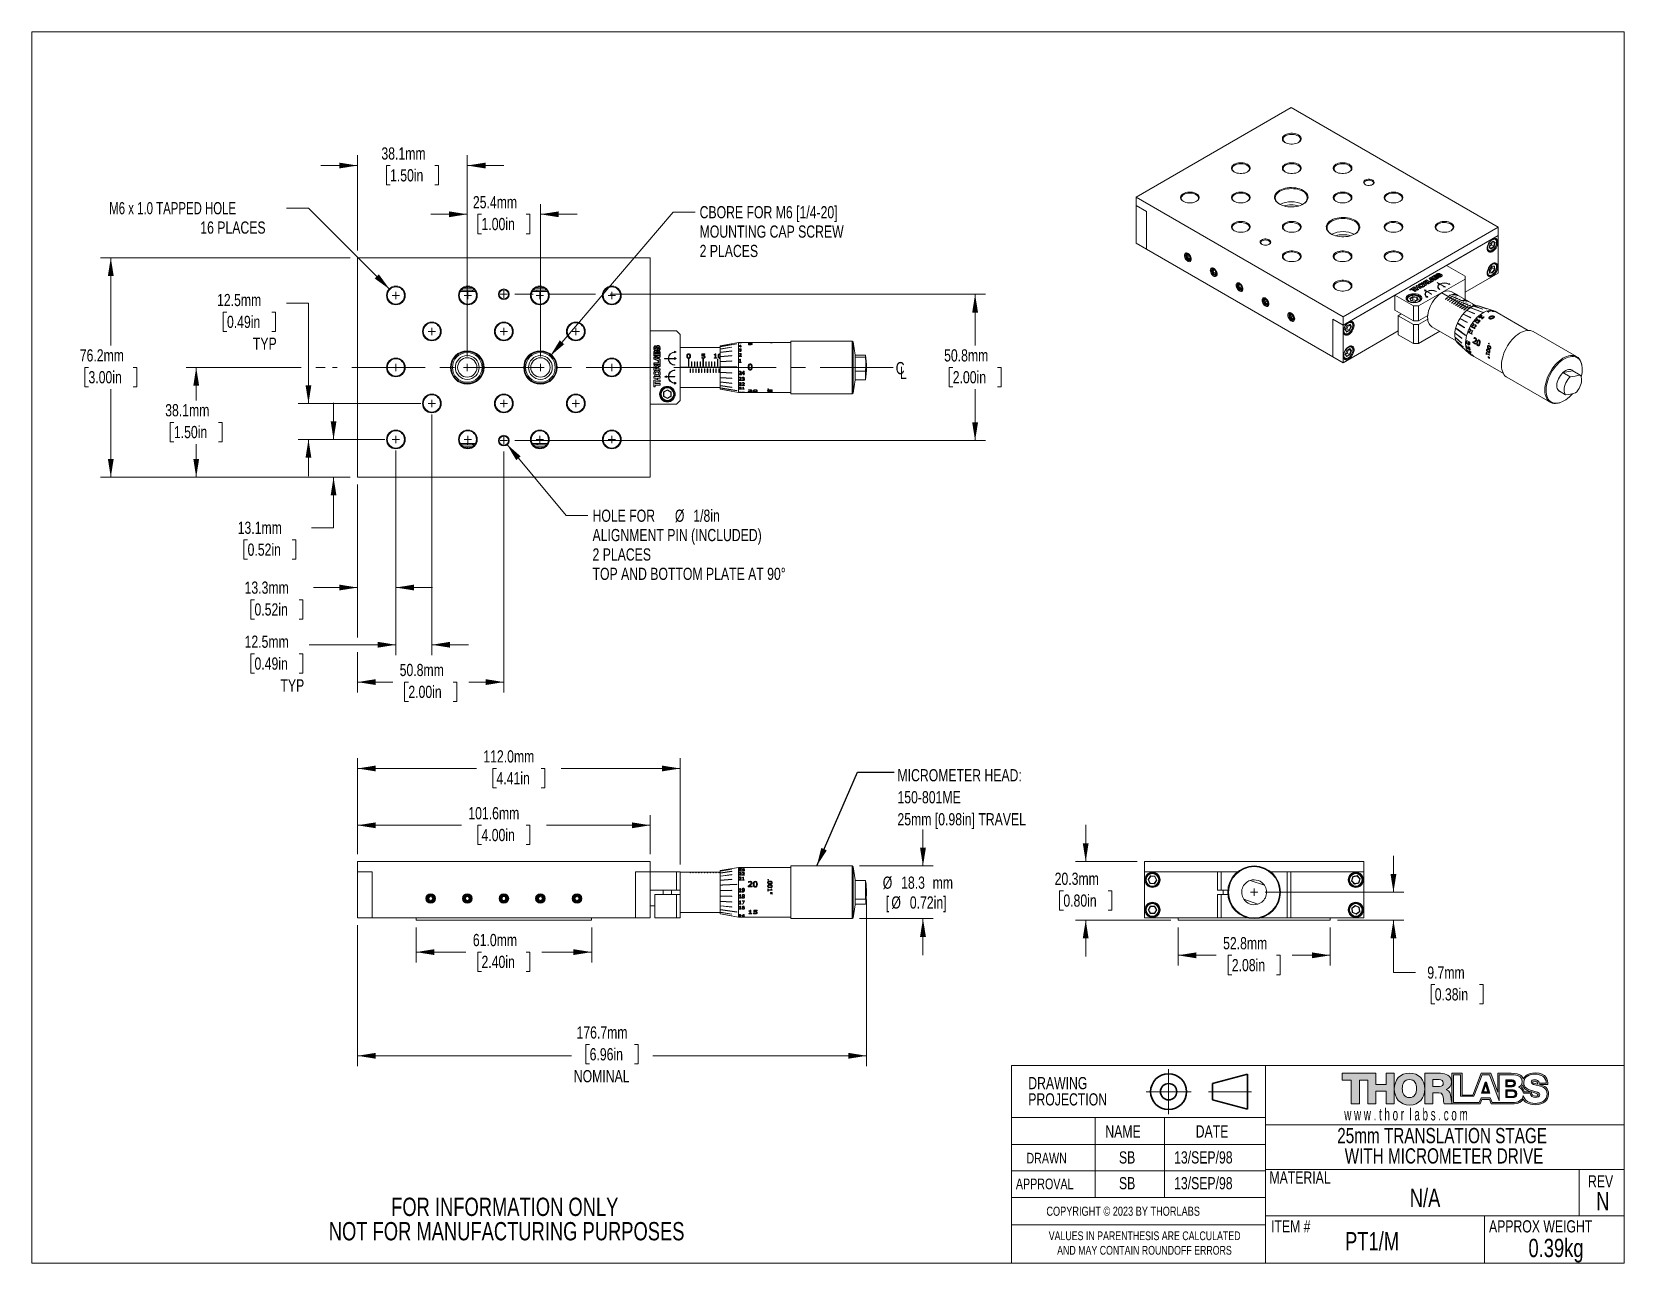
# Model space of a CAD drawing. Header units: millimetres. Extents: x 2 to 278, y 1 to 215.
import ezdxf

# ---------------------------------------------------------------- set-up
doc = ezdxf.new("R2010")
doc.units = ezdxf.units.MM
doc.header["$PDSIZE"] = -1
doc.linetypes.add('CENTERX2', pattern=[20.32, 12.7, -2.54, 2.54, -2.54])
doc.styles.add('SLDTEXTSTYLE0', font='TXT', dxfattribs={"width": 0.75})
doc.styles.add('SLDTEXTSTYLE1', font='TXT', dxfattribs={"width": 0.6})
doc.styles.add('SLDTEXTSTYLE2', font='TXT', dxfattribs={"width": 0.7})
doc.dimstyles.new('SLDDIMSTYLE0', dxfattribs={"dimtxt": 2.116667, "dimasz": 3.175, "dimexe": 0, "dimexo": 0.0625, "dimgap": 0.529167, "dimtad": 0, "dimtih": 1, "dimtoh": 1, "dimdec": 1, "dimlfac": 2, "dimrnd": 1e-09, "dimzin": 12, "dimdsep": 46, "dimtxsty": 'SLDTEXTSTYLE0', "dimsah": 1, "dimcen": 0, "dimadec": 0, "dimazin": 3, "dimtfac": 1, "dimtdec": 1, "dimtofl": 0, "dimtmove": 0, "dimatfit": 3, "dimfxl": 1, "dimfrac": 2, "dimtolj": 1, "dimtzin": 12, "dimarcsym": 0})
doc.dimstyles.new('SLDDIMSTYLE1', dxfattribs={"dimtxt": 2.116667, "dimasz": 3.175, "dimexe": 0, "dimexo": 0.0625, "dimgap": 0.529167, "dimtad": 0, "dimtih": 1, "dimtoh": 1, "dimdec": 1, "dimlfac": 2, "dimrnd": 1e-09, "dimzin": 12, "dimdsep": 46, "dimtxsty": 'SLDTEXTSTYLE0', "dimsah": 1, "dimcen": 0.09, "dimadec": 0, "dimazin": 3, "dimtfac": 1, "dimtdec": 1, "dimtmove": 0, "dimatfit": 0, "dimfxl": 1, "dimfrac": 2, "dimtolj": 1, "dimtzin": 12, "dimarcsym": 0})
doc.dimstyles.new('SLDDIMSTYLE2', dxfattribs={"dimtxt": 2.116667, "dimasz": 3.175, "dimexe": 0, "dimexo": 0.0625, "dimgap": 0.529167, "dimtad": 0, "dimtih": 1, "dimtoh": 1, "dimdec": 1, "dimlfac": 2, "dimrnd": 1e-09, "dimzin": 12, "dimdsep": 46, "dimtxsty": 'SLDTEXTSTYLE0', "dimsah": 1, "dimcen": 0.09, "dimadec": 0, "dimazin": 3, "dimtfac": 1, "dimtdec": 1, "dimtofl": 0, "dimtmove": 0, "dimatfit": 3, "dimfxl": 1, "dimfrac": 2, "dimtolj": 1, "dimtzin": 12, "dimarcsym": 0})
doc.dimstyles.new('SLDDIMSTYLE3', dxfattribs={"dimtxt": 2.116667, "dimasz": 3.175, "dimexe": 0, "dimexo": 0.0625, "dimgap": 0.529167, "dimtad": 0, "dimtih": 1, "dimtoh": 1, "dimdec": 1, "dimlfac": 2, "dimrnd": 1e-09, "dimzin": 4, "dimdsep": 46, "dimtxsty": 'SLDTEXTSTYLE0', "dimsah": 1, "dimcen": 0.09, "dimadec": 0, "dimazin": 1, "dimtfac": 1, "dimtdec": 1, "dimtofl": 0, "dimtmove": 0, "dimatfit": 3, "dimfxl": 1, "dimfrac": 2, "dimtolj": 1, "dimtzin": 12, "dimarcsym": 0})
doc.dimstyles.new('SLDDIMSTYLE4', dxfattribs={"dimtxt": 2.116667, "dimasz": 3.175, "dimexe": 0, "dimexo": 0.0625, "dimgap": 0.529167, "dimtad": 0, "dimtih": 1, "dimtoh": 1, "dimdec": 1, "dimlfac": 2, "dimrnd": 1e-09, "dimzin": 12, "dimdsep": 46, "dimtxsty": 'SLDTEXTSTYLE0', "dimsah": 1, "dimcen": 0.09, "dimadec": 0, "dimazin": 3, "dimtfac": 1, "dimtdec": 1, "dimtmove": 0, "dimatfit": 0, "dimfxl": 1, "dimfrac": 2, "dimtolj": 1, "dimtzin": 12, "dimarcsym": 0})
doc.dimstyles.new('SLDDIMSTYLE5', dxfattribs={"dimtxt": 0.18, "dimasz": 3.175, "dimexe": 0, "dimexo": 0.0625, "dimgap": 0, "dimtad": 0, "dimtih": 1, "dimtoh": 1, "dimdec": 0, "dimrnd": 1e-09, "dimzin": 0, "dimdsep": 46, "dimtxsty": 'Standard', "dimsah": 1, "dimcen": 0.09, "dimadec": 0, "dimazin": 0, "dimtfac": 3.175, "dimtdec": 0, "dimtofl": 0, "dimtmove": 0, "dimatfit": 3, "dimfxl": 1, "dimfrac": 2, "dimtolj": 1, "dimtzin": 0, "dimarcsym": 0})

msp = doc.modelspace()

# ---------------------------------------------------------------- texts
at = {"color": 7, "linetype": 'Continuous', "lineweight": 0}
for s, insert, char_height, attachment_point, style in [('MICROMETER HEAD:', (151.844, 86.662), 2.11667, 1, 'SLDTEXTSTYLE0'), ('150-801ME', (151.844, 82.84), 2.1167, 1, 'SLDTEXTSTYLE0'), ('25mm [0.98in] TRAVEL', (151.844, 79.018), 2.11667, 1, 'SLDTEXTSTYLE0'), ('DRAWING', (174.548, 33.212), 2.1167, 1, 'SLDTEXTSTYLE0'), ('PROJECTION', (174.548, 30.39), 2.1167, 1, 'SLDTEXTSTYLE0'), ('w w w . t h o r  l a b s . c o m', (229.403, 27.796), 2.11667, 1, 'SLDTEXTSTYLE1'), ('NAME', (187.927, 24.822), 2.1167, 1, 'SLDTEXTSTYLE0'), ('DATE', (203.615, 24.822), 2.1167, 1, 'SLDTEXTSTYLE0'), ('25mm TRANSLATION STAGE', (246.391, 24.372), 2.64583, 2, 'SLDTEXTSTYLE0'), ('DRAWN', (174.231, 20.055), 1.8521, 1, 'SLDTEXTSTYLE0'), ('SB', (190.296, 20.318), 2.1167, 1, 'SLDTEXTSTYLE0'), ('13/SEP/98', (199.866, 20.318), 2.1167, 1, 'SLDTEXTSTYLE0'), ('WITH MICROMETER DRIVE', (246.724, 20.844), 2.64583, 2, 'SLDTEXTSTYLE0'), ('MATERIAL', (216.42, 16.824), 2.1167, 1, 'SLDTEXTSTYLE0'), ('APPROVAL', (172.396, 15.579), 1.8521, 1, 'SLDTEXTSTYLE0'), ('SB', (190.296, 15.842), 2.1167, 1, 'SLDTEXTSTYLE0'), ('13/SEP/98', (199.866, 15.842), 2.1167, 1, 'SLDTEXTSTYLE0'), ('N/A', (243.427, 13.825), 3.175, 2, 'SLDTEXTSTYLE0'), ('REV', (271.716, 16.167), 2.1167, 1, 'SLDTEXTSTYLE0'), ('FOR INFORMATION ONLY', (83.673, 12.27), 3.175, 2, 'SLDTEXTSTYLE0'), ('N', (274.278, 13.256), 3.175, 2, 'SLDTEXTSTYLE0'), ('COPYRIGHT © 2023 BY THORLABS', (177.693, 10.714), 1.5875, 1, 'SLDTEXTSTYLE0'), ('ITEM #', (216.7, 8.349), 2.1167, 1, 'SLDTEXTSTYLE0'), ('APPROX WEIGHT', (254.532, 8.349), 2.11667, 1, 'SLDTEXTSTYLE0'), ('NOT FOR MANUFACTURING PURPOSES', (83.997, 8.037), 3.175, 2, 'SLDTEXTSTYLE0'), ('VALUES IN PARENTHESIS ARE CALCULATED', (194.75, 6.42), 1.524, 2, 'SLDTEXTSTYLE0'), ('PT1/M', (234.233, 6.293), 3.175, 2, 'SLDTEXTSTYLE0'), ('AND MAY CONTAIN ROUNDOFF ERRORS', (194.721, 3.896), 1.524, 2, 'SLDTEXTSTYLE0'), ('0.39kg', (266.158, 5.131), 3.175, 2, 'SLDTEXTSTYLE0')]:
    msp.add_mtext(s, dxfattribs=dict(at, insert=insert, char_height=char_height, attachment_point=attachment_point, style=style))

# ---------------------------------------------------------------- blocks, each defined once
blk = doc.blocks.new('Third Angle Projection Block')
at = {"color": 7, "linetype": 'CENTERX2', "lineweight": 18}
for p, q in [((101.48, 23.81), (101.48, 14.07)), ((96.6, 18.94), (106.35, 18.94)), ((110.14, 18.94), (119.45, 18.94))]:
    blk.add_line(p, q, dxfattribs=at)
at = {"color": 7, "linetype": 'Continuous', "lineweight": 35}
for p, q in [((118.62, 22.75), (111, 20.71)), ((118.62, 15.13), (118.62, 22.75)), ((111, 20.71), (111, 17.17)), ((111, 17.17), (118.62, 15.13))]:
    blk.add_line(p, q, dxfattribs=at)
for radius in [3.9, 1.77]:
    blk.add_circle((101.48, 18.94), radius, dxfattribs=at)
at = {"color": 7, "linetype": 'Continuous', "lineweight": 0}
blk.add_point((101.48, 18.94), dxfattribs=at)
blk = doc.blocks.new('THORLABS LOGO1')
at = {"linetype": 'Continuous'}
blk.add_hatch(color=7, dxfattribs=at).paths.add_polyline_path([(53.6, 28.7), (48, 28.7), (48, 45.3), (42.2, 45.3), (42.2, 28.7), (36.6, 28.7), (36.6, 45.3), (30.2, 45.3), (30.2, 50), (53.6, 50), (53.6, 42.3), (60.9, 42.3), (60.9, 50), (66.5, 50), (66.5, 28.7), (60.9, 28.7), (60.9, 37.5), (53.6, 37.5)], flags=0)
h = blk.add_hatch(color=7, dxfattribs=at)
edge = h.paths.add_edge_path(flags=0)
edge.add_spline(control_points=[(77, 50.2), (83.8, 50.2), (87.6, 45.3), (87.6, 39.1), (87.6, 32.9), (83.8, 28), (77.1, 27.9)], knot_values=[0, 0, 0, 0, 1, 1, 1, 2, 2, 2, 2], weights=[1, 1, 1, 1, 1, 1, 1], degree=3, periodic=0)
edge.add_spline(control_points=[(77.1, 27.9), (70.3, 28), (66.5, 32.9), (66.5, 39.1), (66.5, 39.1), (66.5, 39.1), (66.5, 39.1)], knot_values=[2, 2, 2, 2, 3, 3, 3, 3.002118, 3.002118, 3.002118, 3.002118], weights=[1, 1, 1, 1, 1, 1, 1], degree=3, periodic=0)
edge.add_spline(control_points=[(66.5, 39.1), (66.5, 45.3), (70.3, 50.2), (77, 50.2)], knot_values=[3.002118, 3.002118, 3.002118, 3.002118, 4, 4, 4, 4], weights=[1, 1, 1, 1], degree=3, periodic=0)
edge = h.paths.add_edge_path(flags=0)
edge.add_spline(control_points=[(77, 45.7), (73.4, 45.7), (72, 42.6), (72, 39.4)], knot_values=[2, 2, 2, 2, 3, 3, 3, 3], weights=[1, 1, 1, 1], degree=3, periodic=0)
edge.add_spline(control_points=[(72, 39.4), (72, 36.2), (73.4, 33.1), (77, 33.1)], knot_values=[3, 3, 3, 3, 4, 4, 4, 4], weights=[1, 1, 1, 1], degree=3, periodic=0)
edge.add_spline(control_points=[(77, 33.1), (80.6, 33.1), (82, 36.2), (82, 39.4)], knot_values=[0, 0, 0, 0, 1, 1, 1, 1], weights=[1, 1, 1, 1], degree=3, periodic=0)
edge.add_spline(control_points=[(82, 39.4), (82, 42.6), (80.6, 45.7), (77, 45.7)], knot_values=[1, 1, 1, 1, 2, 2, 2, 2], weights=[1, 1, 1, 1], degree=3, periodic=0)
h = blk.add_hatch(color=7, dxfattribs=at)
edge = h.paths.add_edge_path(flags=0)
edge.add_line((106.4, 29.7), (106.4, 28.7))
edge.add_line((106.4, 28.7), (101.2, 28.7))
edge.add_spline(control_points=[(101.2, 28.7), (100.7, 29.4), (100.6, 31.5), (100.6, 32.1)], knot_values=[7, 7, 7, 7, 8, 8, 8, 8], weights=[1, 1, 1, 1], degree=3, periodic=0)
edge.add_spline(control_points=[(100.6, 32.1), (100.4, 34.3), (100.1, 36.5), (97.4, 36.5)], knot_values=[8, 8, 8, 8, 9, 9, 9, 9], weights=[1, 1, 1, 1], degree=3, periodic=0)
edge.add_line((97.4, 36.5), (93.2, 36.5))
edge.add_line((93.2, 36.5), (93.2, 28.7))
edge.add_line((93.2, 28.7), (87.6, 28.7))
edge.add_line((87.6, 28.7), (87.6, 50))
edge.add_line((87.6, 50), (98.6, 50))
edge.add_spline(control_points=[(98.6, 50), (102.3, 50), (106.1, 48.3), (106.1, 44)], knot_values=[1, 1, 1, 1, 2, 2, 2, 2], weights=[1, 1, 1, 1], degree=3, periodic=0)
edge.add_spline(control_points=[(106.1, 44), (106.1, 41.7), (104.9, 39.6), (102.7, 38.7)], knot_values=[2, 2, 2, 2, 3, 3, 3, 3], weights=[1, 1, 1, 1], degree=3, periodic=0)
edge.add_line((102.7, 38.7), (102.7, 38.6))
edge.add_spline(control_points=[(102.7, 38.6), (105, 38.1), (105.6, 35.5), (105.8, 33.5)], knot_values=[4, 4, 4, 4, 5, 5, 5, 5], weights=[1, 1, 1, 1], degree=3, periodic=0)
edge.add_spline(control_points=[(105.8, 33.5), (105.9, 32.9), (106, 31), (106.4, 29.7)], knot_values=[5, 5, 5, 5, 5.740443, 5.740443, 5.740443, 5.740443], weights=[1, 1, 1, 1], degree=3, periodic=0)
edge = h.paths.add_edge_path(flags=0)
edge.add_line((97.7, 45.6), (93.2, 45.6))
edge.add_line((93.2, 45.6), (93.2, 40.8))
edge.add_line((93.2, 40.8), (97.9, 40.8))
edge.add_spline(control_points=[(97.9, 40.8), (99.6, 40.8), (100.5, 41.7), (100.5, 43.3)], knot_values=[1, 1, 1, 1, 2, 2, 2, 2], weights=[1, 1, 1, 1], degree=3, periodic=0)
edge.add_spline(control_points=[(100.5, 43.3), (100.5, 44.9), (99.2, 45.6), (97.7, 45.6)], knot_values=[2, 2, 2, 2, 3, 3, 3, 3], weights=[1, 1, 1, 1], degree=3, periodic=0)
h = blk.add_hatch(color=7, dxfattribs=at)
edge = h.paths.add_edge_path(flags=0)
edge.add_spline(control_points=[(149.7, 28.8), (152.5, 28.8), (155.2, 30.2), (156, 32.1)], knot_values=[19, 19, 19, 19, 20, 20, 20, 20], weights=[1, 1, 1, 1], degree=3, periodic=0)
edge.add_spline(control_points=[(156, 32.1), (156.7, 30.2), (159.4, 28.2), (164.6, 28.2)], knot_values=[20, 20, 20, 20, 21, 21, 21, 21], weights=[1, 1, 1, 1], degree=3, periodic=0)
edge.add_spline(control_points=[(164.6, 28.2), (169.8, 28.2), (173.6, 31.3), (173.6, 35.4)], knot_values=[21, 21, 21, 21, 22, 22, 22, 22], weights=[1, 1, 1, 1], degree=3, periodic=0)
edge.add_spline(control_points=[(173.6, 35.4), (173.6, 39.7), (171.2, 41.2), (167.3, 42.2)], knot_values=[22, 22, 22, 22, 23, 23, 23, 23], weights=[1, 1, 1, 1], degree=3, periodic=0)
edge.add_spline(control_points=[(167.3, 42.2), (167.3, 42.2), (167.2, 42.2), (167.2, 42.2)], knot_values=[0, 0, 0, 0, 1, 1, 1, 1], weights=[1, 1, 1, 1], degree=3, periodic=0)
edge.add_line((167.2, 42.2), (173.1, 42.2))
edge.add_spline(control_points=[(173.1, 42.2), (173.1, 45.3), (172.5, 50.3), (164.2, 50.3)], knot_values=[2, 2, 2, 2, 3, 3, 3, 3], weights=[1, 1, 1, 1], degree=3, periodic=0)
edge.add_spline(control_points=[(164.2, 50.3), (159.4, 50.3), (157, 47.9), (156, 46.2)], knot_values=[3, 3, 3, 3, 4, 4, 4, 4], weights=[1, 1, 1, 1], degree=3, periodic=0)
edge.add_spline(control_points=[(156, 46.2), (155.1, 47.9), (154.6, 50), (147.7, 50)], knot_values=[4, 4, 4, 4, 5, 5, 5, 5], weights=[1, 1, 1, 1], degree=3, periodic=0)
edge.add_line((147.7, 50), (138.3, 50))
edge.add_line((138.3, 50), (138.3, 36.8))
edge.add_line((138.3, 36.8), (133.4, 50))
edge.add_line((133.4, 50), (126.8, 50))
edge.add_line((126.8, 50), (121, 34.8))
edge.add_line((121, 34.8), (113.7, 34.8))
edge.add_line((113.7, 34.8), (113.6, 50))
edge.add_line((113.6, 50), (106.4, 50))
edge.add_line((106.4, 50), (106.4, 28.7))
edge.add_line((106.4, 28.7), (126.1, 28.8))
edge.add_line((126.1, 28.8), (127.3, 31.9))
edge.add_line((127.3, 31.9), (132.5, 31.9))
edge.add_line((132.5, 31.9), (133.7, 28.8))
edge.add_line((133.7, 28.8), (149.7, 28.8))
edge = h.paths.add_edge_path(flags=0)
edge.add_spline(control_points=[(164.2, 44.2), (165.4, 44.2), (165.8, 44), (165.9, 43.3)], knot_values=[2, 2, 2, 2, 3, 3, 3, 3], weights=[1, 1, 1, 1], degree=3, periodic=0)
edge.add_spline(control_points=[(165.9, 43.3), (165.9, 43), (165.9, 42.8), (165.9, 42.5)], knot_values=[3, 3, 3, 3, 4, 4, 4, 4], weights=[1, 1, 1, 1], degree=3, periodic=0)
edge.add_spline(control_points=[(165.9, 42.5), (163.2, 43.1), (162.5, 43.3), (162.5, 43.8)], knot_values=[0, 0, 0, 0, 1, 1, 1, 1], weights=[1, 1, 1, 1], degree=3, periodic=0)
edge.add_spline(control_points=[(162.5, 43.8), (162.5, 44.1), (163.7, 44.3), (164.2, 44.2)], knot_values=[1, 1, 1, 1, 2, 2, 2, 2], weights=[1, 1, 1, 1], degree=3, periodic=0)
edge = h.paths.add_edge_path(flags=0)
edge.add_spline(control_points=[(166.3, 35.1), (166.1, 34.2), (165.4, 33.9), (163.6, 34.4)], knot_values=[4, 4, 4, 4, 5, 5, 5, 5], weights=[1, 1, 1, 1], degree=3, periodic=0)
edge.add_spline(control_points=[(163.6, 34.4), (161.7, 34.9), (161.7, 35.9), (161.7, 37.1)], knot_values=[5, 5, 5, 5, 6, 6, 6, 6], weights=[1, 1, 1, 1], degree=3, periodic=0)
edge.add_spline(control_points=[(161.7, 37.1), (164.1, 36.4), (166.4, 35.6), (166.3, 35.1)], knot_values=[3, 3, 3, 3, 4, 4, 4, 4], weights=[1, 1, 1, 1], degree=3, periodic=0)
edge = h.paths.add_edge_path(flags=0)
edge.add_spline(control_points=[(148.3, 49), (151.6, 49), (155.3, 48.2), (155.3, 44.2)], knot_values=[16, 16, 16, 16, 17, 17, 17, 17], weights=[1, 1, 1, 1], degree=3, periodic=0)
edge.add_spline(control_points=[(155.3, 44.2), (155.3, 42.4), (154.3, 41.1), (152.8, 40.3)], knot_values=[17, 17, 17, 17, 18, 18, 18, 18], weights=[1, 1, 1, 1], degree=3, periodic=0)
edge.add_spline(control_points=[(152.8, 40.3), (154.7, 39.7), (155.9, 38.2), (156.1, 36.2)], knot_values=[18, 18, 18, 18, 19, 19, 19, 19], weights=[1, 1, 1, 1], degree=3, periodic=0)
edge.add_line((156.1, 36.2), (160.9, 36.2))
edge.add_spline(control_points=[(160.9, 36.2), (161, 34), (162.4, 33.2), (164.5, 33.2)], knot_values=[20, 20, 20, 20, 21, 21, 21, 21], weights=[1, 1, 1, 1], degree=3, periodic=0)
edge.add_spline(control_points=[(164.5, 33.2), (166, 33.2), (167.6, 33.8), (167.6, 35.2)], knot_values=[21, 21, 21, 21, 22, 22, 22, 22], weights=[1, 1, 1, 1], degree=3, periodic=0)
edge.add_spline(control_points=[(167.6, 35.2), (167.6, 36.9), (164.8, 37.2), (162, 38)], knot_values=[22, 22, 22, 22, 23, 23, 23, 23], weights=[1, 1, 1, 1], degree=3, periodic=0)
edge.add_spline(control_points=[(162, 38), (159.3, 38.8), (156.4, 40), (156.4, 43.6)], knot_values=[23, 23, 23, 23, 24, 24, 24, 24], weights=[1, 1, 1, 1], degree=3, periodic=0)
edge.add_spline(control_points=[(156.4, 43.6), (156.4, 47.8), (160.6, 49.4), (164.3, 49.4)], knot_values=[24, 24, 24, 24, 25, 25, 25, 25], weights=[1, 1, 1, 1], degree=3, periodic=0)
edge.add_spline(control_points=[(164.3, 49.4), (168.1, 49.4), (172, 47.5), (172, 43.2)], knot_values=[25, 25, 25, 25, 26, 26, 26, 26], weights=[1, 1, 1, 1], degree=3, periodic=0)
edge.add_line((172, 43.2), (167, 43.2))
edge.add_spline(control_points=[(167, 43.2), (167, 45), (165.4, 45.5), (163.9, 45.5)], knot_values=[27, 27, 27, 27, 28, 28, 28, 28], weights=[1, 1, 1, 1], degree=3, periodic=0)
edge.add_spline(control_points=[(163.9, 45.5), (162.8, 45.5), (161.4, 45.1), (161.4, 43.9)], knot_values=[28, 28, 28, 28, 29, 29, 29, 29], weights=[1, 1, 1, 1], degree=3, periodic=0)
edge.add_spline(control_points=[(161.4, 43.9), (161.4, 42.4), (164.2, 42.1), (167, 41.3)], knot_values=[29, 29, 29, 29, 30, 30, 30, 30], weights=[1, 1, 1, 1], degree=3, periodic=0)
edge.add_spline(control_points=[(167, 41.3), (169.8, 40.6), (172.6, 39.3), (172.6, 35.8)], knot_values=[30, 30, 30, 30, 31, 31, 31, 31], weights=[1, 1, 1, 1], degree=3, periodic=0)
edge.add_spline(control_points=[(172.6, 35.8), (172.6, 30.9), (168.5, 29.1), (164.2, 29.1)], knot_values=[31, 31, 31, 31, 32, 32, 32, 32], weights=[1, 1, 1, 1], degree=3, periodic=0)
edge.add_spline(control_points=[(164.2, 29.1), (160.3, 29.1), (156.8, 30.9), (156, 34.7)], knot_values=[0, 0, 0, 0, 1, 1, 1, 1], weights=[1, 1, 1, 1], degree=3, periodic=0)
edge.add_spline(control_points=[(156, 34.7), (155.5, 31), (152.3, 29.7), (148.6, 29.7)], knot_values=[1, 1, 1, 1, 2, 2, 2, 2], weights=[1, 1, 1, 1], degree=3, periodic=0)
edge.add_line((148.6, 29.7), (134.5, 29.7))
edge.add_line((134.5, 29.7), (133, 33))
edge.add_line((133, 33), (126.8, 33))
edge.add_line((126.8, 33), (125.3, 29.7))
edge.add_line((125.3, 29.7), (107.5, 29.7))
edge.add_line((107.5, 29.7), (107.5, 49))
edge.add_line((107.5, 49), (112.5, 49))
edge.add_line((112.5, 49), (112.5, 34.1))
edge.add_line((112.5, 34.1), (121.8, 34.1))
edge.add_line((121.8, 34.1), (127.4, 49))
edge.add_line((127.4, 49), (132.5, 49))
edge.add_line((132.5, 49), (139.3, 31))
edge.add_line((139.3, 31), (139.3, 49))
edge.add_line((139.3, 49), (148.3, 49))
edge = h.paths.add_edge_path(flags=0)
edge.add_spline(control_points=[(156.7, 37.1), (156.7, 38.6), (155.5, 39.8), (154.7, 40.4)], knot_values=[8, 8, 8, 8, 9, 9, 9, 9], weights=[1, 1, 1, 1], degree=3, periodic=0)
edge.add_spline(control_points=[(154.7, 40.4), (155.1, 40.8), (155.6, 41.3), (155.8, 42.1)], knot_values=[9, 9, 9, 9, 10, 10, 10, 10], weights=[1, 1, 1, 1], degree=3, periodic=0)
edge.add_spline(control_points=[(155.8, 42.1), (155.8, 39.8), (158, 38.1), (160.6, 37.4)], knot_values=[10, 10, 10, 10, 11, 11, 11, 11], weights=[1, 1, 1, 1], degree=3, periodic=0)
edge.add_spline(control_points=[(160.6, 37.4), (160.9, 37.3), (161.3, 37.2), (161.6, 37.1)], knot_values=[0, 0, 0, 0, 1, 1, 1, 1], weights=[1, 1, 1, 1], degree=3, periodic=0)
edge.add_line((161.6, 37.1), (156.7, 37.1))
h = blk.add_hatch(color=7, dxfattribs=at)
edge = h.paths.add_edge_path(flags=0)
edge.add_spline(control_points=[(150.7, 43), (150.7, 41.3), (149.4, 40.7), (148.4, 40.7)], knot_values=[2, 2, 2, 2, 3, 3, 3, 3], weights=[1, 1, 1, 1], degree=3, periodic=0)
edge.add_line((148.4, 40.7), (143.9, 40.7))
edge.add_line((143.9, 40.7), (143.9, 45.4))
edge.add_line((143.9, 45.4), (148.4, 45.4))
edge.add_spline(control_points=[(148.4, 45.4), (149.6, 45.4), (150.7, 44.8), (150.7, 43)], knot_values=[1, 1, 1, 1, 2, 2, 2, 2], weights=[1, 1, 1, 1], degree=3, periodic=0)
edge = h.paths.add_edge_path(flags=0)
edge.add_line((144.9, 44.3), (144.9, 41.6))
edge.add_line((144.9, 41.6), (148, 41.6))
edge.add_spline(control_points=[(148, 41.6), (148.7, 41.6), (149.6, 42), (149.6, 43)], knot_values=[2, 2, 2, 2, 3, 3, 3, 3], weights=[1, 1, 1, 1], degree=3, periodic=0)
edge.add_spline(control_points=[(149.6, 43), (149.6, 44), (148.8, 44.3), (148, 44.3)], knot_values=[3, 3, 3, 3, 4, 4, 4, 4], weights=[1, 1, 1, 1], degree=3, periodic=0)
edge.add_line((148, 44.3), (144.9, 44.3))
h = blk.add_hatch(color=7, dxfattribs=at)
h.paths.add_polyline_path([(130.4, 43.9), (132.8, 36.2), (127.1, 36.2), (129.6, 43.9)], flags=0)
h.paths.add_polyline_path([(128.4, 37.2), (131.4, 37.2), (129.9, 41.9)], flags=0)
h = blk.add_hatch(color=7, dxfattribs=at)
edge = h.paths.add_edge_path(flags=0)
edge.add_spline(control_points=[(151.5, 35.7), (151.5, 33.7), (150, 33.1), (148.9, 33.1)], knot_values=[2, 2, 2, 2, 3, 3, 3, 3], weights=[1, 1, 1, 1], degree=3, periodic=0)
edge.add_line((148.9, 33.1), (143.9, 33.1))
edge.add_line((143.9, 33.1), (143.9, 38.5))
edge.add_line((143.9, 38.5), (148.9, 38.5))
edge.add_spline(control_points=[(148.9, 38.5), (150.2, 38.5), (151.5, 37.8), (151.5, 35.7)], knot_values=[1, 1, 1, 1, 2, 2, 2, 2], weights=[1, 1, 1, 1], degree=3, periodic=0)
edge = h.paths.add_edge_path(flags=0)
edge.add_line((144.8, 34), (148.6, 34))
edge.add_spline(control_points=[(148.6, 34), (149.4, 34), (150.5, 34.4), (150.5, 35.7)], knot_values=[2, 2, 2, 2, 3, 3, 3, 3], weights=[1, 1, 1, 1], degree=3, periodic=0)
edge.add_spline(control_points=[(150.5, 35.7), (150.5, 37), (149.6, 37.5), (148.6, 37.5)], knot_values=[3, 3, 3, 3, 4, 4, 4, 4], weights=[1, 1, 1, 1], degree=3, periodic=0)
edge.add_line((148.6, 37.5), (144.8, 37.5))
edge.add_line((144.8, 37.5), (144.8, 34))
at = {"color": 7, "linetype": 'Continuous', "lineweight": 18}
for p, q in [((30.2, 45.3), (30.2, 50)), ((30.2, 50), (53.6, 50)), ((36.6, 45.3), (30.2, 45.3)), ((36.6, 28.7), (36.6, 45.3)), ((48, 45.3), (42.2, 45.3)), ((42.2, 45.3), (42.2, 28.7)), ((48, 28.7), (48, 45.3)), ((53.6, 50), (53.6, 42.3)), ((60.9, 42.3), (60.9, 50)), ((60.9, 50), (66.5, 50)), ((66.5, 50), (66.5, 28.7)), ((87.6, 50), (98.6, 50)), ((87.6, 28.7), (87.6, 50)), ((97.7, 45.6), (93.2, 45.6)), ((93.2, 45.6), (93.2, 40.8)), ((113.6, 50), (106.4, 50)), ((106.4, 50), (106.4, 28.7)), ((107.5, 29.7), (107.5, 49)), ((107.5, 49), (112.5, 49)), ((112.5, 49), (112.5, 34.1)), ((113.7, 34.8), (113.6, 50)), ((126.8, 50), (121, 34.8)), ((121.8, 34.1), (127.4, 49)), ((133.4, 50), (126.8, 50)), ((127.4, 49), (132.5, 49)), ((132.5, 49), (139.3, 31)), ((138.3, 36.8), (133.4, 50)), ((147.7, 50), (138.3, 50)), ((138.3, 50), (138.3, 36.8)), ((139.3, 31), (139.3, 49)), ((139.3, 49), (148.3, 49)), ((143.9, 45.4), (148.4, 45.4)), ((143.9, 40.7), (143.9, 45.4)), ((144.9, 44.3), (144.9, 41.6)), ((148, 44.3), (144.9, 44.3)), ((53.6, 42.3), (60.9, 42.3)), ((60.9, 37.5), (53.6, 37.5)), ((53.6, 37.5), (53.6, 28.7)), ((60.9, 28.7), (60.9, 37.5)), ((93.2, 40.8), (97.9, 40.8)), ((97.4, 36.5), (93.2, 36.5)), ((93.2, 36.5), (93.2, 28.7)), ((102.7, 38.7), (102.7, 38.6)), ((112.5, 34.1), (121.8, 34.1)), ((121, 34.8), (113.7, 34.8)), ((127.1, 36.2), (129.6, 43.9)), ((132.8, 36.2), (127.1, 36.2)), ((129.9, 41.9), (128.4, 37.2)), ((128.4, 37.2), (131.4, 37.2)), ((129.6, 43.9), (130.4, 43.9)), ((131.4, 37.2), (129.9, 41.9)), ((130.4, 43.9), (132.8, 36.2)), ((148.4, 40.7), (143.9, 40.7)), ((143.9, 38.5), (148.9, 38.5)), ((143.9, 33.1), (143.9, 38.5)), ((144.8, 37.5), (144.8, 34)), ((148.6, 37.5), (144.8, 37.5)), ((144.8, 34), (148.6, 34)), ((144.9, 41.6), (148, 41.6)), ((156.1, 36.2), (160.9, 36.2)), ((161.6, 37.1), (156.7, 37.1)), ((172, 43.2), (167, 43.2)), ((167.2, 42.2), (173.1, 42.2)), ((42.2, 28.7), (36.6, 28.7)), ((53.6, 28.7), (48, 28.7)), ((66.5, 28.7), (60.9, 28.7)), ((93.2, 28.7), (87.6, 28.7)), ((106.4, 28.7), (101.2, 28.7)), ((106.4, 29.7), (106.4, 28.7)), ((106.4, 28.7), (126.1, 28.8)), ((125.3, 29.7), (107.5, 29.7)), ((126.8, 33), (125.3, 29.7)), ((126.1, 28.8), (127.3, 31.9)), ((133, 33), (126.8, 33)), ((127.3, 31.9), (132.5, 31.9)), ((132.5, 31.9), (133.7, 28.8)), ((134.5, 29.7), (133, 33)), ((133.7, 28.8), (149.7, 28.8)), ((148.6, 29.7), (134.5, 29.7)), ((148.9, 33.1), (143.9, 33.1))]:
    blk.add_line(p, q, dxfattribs=at)
at = {"color": 8, "linetype": 'Continuous', "lineweight": 0}
for points in [[(66.5, 39.1), (66.5, 45.3), (70.3, 50.2), (77, 50.2)], [(77, 45.7), (73.4, 45.7), (72, 42.6), (72, 39.4)], [(82, 39.4), (82, 42.6), (80.6, 45.7), (77, 45.7)], [(100.5, 43.3), (100.5, 44.9), (99.2, 45.6), (97.7, 45.6)], [(98.6, 50), (102.3, 50), (106.1, 48.3), (106.1, 44)], [(156, 46.2), (155.1, 47.9), (154.6, 50), (147.7, 50)], [(149.6, 43), (149.6, 44), (148.8, 44.3), (148, 44.3)], [(148.3, 49), (151.6, 49), (155.3, 48.2), (155.3, 44.2)], [(148.4, 45.4), (149.6, 45.4), (150.7, 44.8), (150.7, 43)], [(164.2, 50.3), (159.4, 50.3), (157, 47.9), (156, 46.2)], [(156.4, 43.6), (156.4, 47.8), (160.6, 49.4), (164.3, 49.4)], [(163.9, 45.5), (162.8, 45.5), (161.4, 45.1), (161.4, 43.9)], [(162.5, 43.8), (162.5, 44.1), (163.7, 44.3), (164.2, 44.2)], [(167, 43.2), (167, 45), (165.4, 45.5), (163.9, 45.5)], [(173.1, 42.2), (173.1, 45.3), (172.5, 50.3), (164.2, 50.3)], [(164.2, 44.2), (165.4, 44.2), (165.8, 44), (165.9, 43.3)], [(164.3, 49.4), (168.1, 49.4), (172, 47.5), (172, 43.2)], [(72, 39.4), (72, 36.2), (73.4, 33.1), (77, 33.1)], [(77, 33.1), (80.6, 33.1), (82, 36.2), (82, 39.4)], [(100.6, 32.1), (100.4, 34.3), (100.1, 36.5), (97.4, 36.5)], [(97.9, 40.8), (99.6, 40.8), (100.5, 41.7), (100.5, 43.3)], [(106.1, 44), (106.1, 41.7), (104.9, 39.6), (102.7, 38.7)], [(102.7, 38.6), (105, 38.1), (105.6, 35.5), (105.8, 33.5)], [(105.8, 33.5), (105.9, 32.9), (106, 31), (106.4, 29.7)], [(148, 41.6), (148.7, 41.6), (149.6, 42), (149.6, 43)], [(150.7, 43), (150.7, 41.3), (149.4, 40.7), (148.4, 40.7)], [(150.5, 35.7), (150.5, 37), (149.6, 37.5), (148.6, 37.5)], [(148.6, 34), (149.4, 34), (150.5, 34.4), (150.5, 35.7)], [(156, 34.7), (155.5, 31), (152.3, 29.7), (148.6, 29.7)], [(148.9, 38.5), (150.2, 38.5), (151.5, 37.8), (151.5, 35.7)], [(151.5, 35.7), (151.5, 33.7), (150, 33.1), (148.9, 33.1)], [(155.3, 44.2), (155.3, 42.4), (154.3, 41.1), (152.8, 40.3)], [(152.8, 40.3), (154.7, 39.7), (155.9, 38.2), (156.1, 36.2)], [(154.7, 40.4), (155.1, 40.8), (155.6, 41.3), (155.8, 42.1)], [(156.7, 37.1), (156.7, 38.6), (155.5, 39.8), (154.7, 40.4)], [(155.8, 42.1), (155.8, 39.8), (158, 38.1), (160.6, 37.4)], [(164.2, 29.1), (160.3, 29.1), (156.8, 30.9), (156, 34.7)], [(162, 38), (159.3, 38.8), (156.4, 40), (156.4, 43.6)], [(160.6, 37.4), (160.9, 37.3), (161.3, 37.2), (161.6, 37.1)], [(160.9, 36.2), (161, 34), (162.4, 33.2), (164.5, 33.2)], [(161.4, 43.9), (161.4, 42.4), (164.2, 42.1), (167, 41.3)], [(161.7, 37.1), (164.1, 36.4), (166.4, 35.6), (166.3, 35.1)], [(163.6, 34.4), (161.7, 34.9), (161.7, 35.9), (161.7, 37.1)], [(167.6, 35.2), (167.6, 36.9), (164.8, 37.2), (162, 38)], [(165.9, 42.5), (163.2, 43.1), (162.5, 43.3), (162.5, 43.8)], [(166.3, 35.1), (166.1, 34.2), (165.4, 33.9), (163.6, 34.4)], [(172.6, 35.8), (172.6, 30.9), (168.5, 29.1), (164.2, 29.1)], [(164.5, 33.2), (166, 33.2), (167.6, 33.8), (167.6, 35.2)], [(164.6, 28.2), (169.8, 28.2), (173.6, 31.3), (173.6, 35.4)], [(165.9, 43.3), (165.9, 43), (165.9, 42.8), (165.9, 42.5)], [(167, 41.3), (169.8, 40.6), (172.6, 39.3), (172.6, 35.8)], [(167.3, 42.2), (167.3, 42.2), (167.2, 42.2), (167.2, 42.2)], [(173.6, 35.4), (173.6, 39.7), (171.2, 41.2), (167.3, 42.2)], [(101.2, 28.7), (100.7, 29.4), (100.6, 31.5), (100.6, 32.1)], [(149.7, 28.8), (152.5, 28.8), (155.2, 30.2), (156, 32.1)], [(156, 32.1), (156.7, 30.2), (159.4, 28.2), (164.6, 28.2)]]:
    blk.add_open_spline(points, degree=3, dxfattribs=at)
for points, knots in [([(77, 50.2), (83.8, 50.2), (87.6, 45.3), (87.6, 39.1), (87.6, 32.9), (83.8, 28), (77.1, 27.9)], [0, 0, 0, 0, 1, 1, 1, 2, 2, 2, 2]), ([(77.1, 27.9), (70.3, 28), (66.5, 32.9), (66.5, 39.1), (66.5, 39.1), (66.5, 39.1), (66.5, 39.1)], [2, 2, 2, 2, 3, 3, 3, 3.002118, 3.002118, 3.002118, 3.002118])]:
    blk.add_open_spline(points, degree=3, knots=knots, dxfattribs=at)
blk = doc.blocks.new('_D')
at = {"color": 7, "linetype": 'Continuous', "lineweight": 0}
for p, q in [((84.02, 143.07), (94.31, 130.67)), ((94.31, 130.67), (98.12, 130.67))]:
    blk.add_line(p, q, dxfattribs=at)
at = {"color": 7, "linetype": 'Continuous', "lineweight": 18}
blk.add_solid([(84.02, 143.07), (85.66, 140.3), (86.44, 140.95)], dxfattribs=at)
at = {"color": 7, "linetype": 'Continuous', "lineweight": 18, "attachment_point": 1, "style": 'SLDTEXTSTYLE0'}
for s, insert, char_height in [('HOLE FOR', (98.91, 131.71), 2.117), ('%%c', (113.21, 131.71), 2.117), ('1/8in', (116.4, 131.71), 2.117), ('ALIGNMENT PIN (INCLUDED)', (98.91, 128.35), 2.1167), ('2 PLACES', (98.91, 124.98), 2.117), ('TOP AND BOTTOM PLATE AT 90°', (98.91, 121.62), 2.1167)]:
    blk.add_mtext(s, dxfattribs=dict(at, insert=insert, char_height=char_height))
blk = doc.blocks.new('_D_1')
at = {"color": 7, "linetype": 'Continuous', "lineweight": 0}
for p, q in [((77.17, 182.98), (70.82, 182.98)), ((77.17, 158.29), (77.17, 184.75)), ((79.64, 182.98), (78.99, 182.98)), ((78.99, 182.98), (78.99, 179.61)), ((87.4, 182.98), (88.04, 182.98)), ((88.04, 182.98), (88.04, 179.61)), ((89.87, 158.29), (89.87, 184.75)), ((89.87, 182.98), (96.22, 182.98)), ((78.99, 179.61), (79.64, 179.61)), ((88.04, 179.61), (87.4, 179.61))]:
    blk.add_line(p, q, dxfattribs=at)
at = {"color": 7, "linetype": 'Continuous', "lineweight": 18}
for points in [[(77.17, 182.98), (73.99, 183.48), (73.99, 182.47)], [(89.87, 182.98), (93.04, 182.47), (93.04, 183.48)]]:
    blk.add_solid(points, dxfattribs=at)
at = {"color": 7, "linetype": 'Continuous', "lineweight": 18, "char_height": 2.117, "attachment_point": 1, "style": 'SLDTEXTSTYLE0'}
for s, insert in [('25.4mm', (78.14, 186.13)), ('1.00in', (79.64, 182.34))]:
    blk.add_mtext(s, dxfattribs=dict(at, insert=insert))
blk = doc.blocks.new('_D_2')
at = {"color": 7, "linetype": 'Continuous', "lineweight": 0}
for p, q in [((58.11, 191.44), (51.76, 191.44)), ((58.11, 176.71), (58.11, 193.21)), ((63.76, 191.44), (63.12, 191.44)), ((63.12, 191.44), (63.12, 188.07)), ((71.52, 191.44), (72.16, 191.44)), ((72.16, 191.44), (72.16, 188.07)), ((77.17, 158.29), (77.17, 193.21)), ((77.17, 191.44), (83.52, 191.44)), ((63.12, 188.07), (63.76, 188.07)), ((72.16, 188.07), (71.52, 188.07))]:
    blk.add_line(p, q, dxfattribs=at)
at = {"color": 7, "linetype": 'Continuous', "lineweight": 18}
for points in [[(58.11, 191.44), (54.94, 191.94), (54.94, 190.93)], [(77.17, 191.44), (80.34, 190.93), (80.34, 191.94)]]:
    blk.add_solid(points, dxfattribs=at)
at = {"color": 7, "linetype": 'Continuous', "lineweight": 18, "char_height": 2.117, "attachment_point": 1, "style": 'SLDTEXTSTYLE0'}
for s, insert in [('38.1mm', (62.26, 194.59)), ('1.50in', (63.76, 190.8))]:
    blk.add_mtext(s, dxfattribs=dict(at, insert=insert))
blk = doc.blocks.new('_D_3')
at = {"color": 7, "linetype": 'Continuous', "lineweight": 0}
for p, q in [((49.61, 184.05), (45.8, 184.05)), ((63.71, 169.94), (49.61, 184.05))]:
    blk.add_line(p, q, dxfattribs=at)
at = {"color": 7, "linetype": 'Continuous', "lineweight": 18}
blk.add_solid([(63.71, 169.94), (61.82, 172.55), (61.1, 171.83)], dxfattribs=at)
at = {"color": 7, "linetype": 'Continuous', "lineweight": 18, "attachment_point": 1}
for s, insert, char_height, style in [('M6 x 1.0 TAPPED HOLE', (15.01, 185.09), 2.1167, 'SLDTEXTSTYLE2'), ('16 PLACES', (30.82, 181.73), 2.117, 'SLDTEXTSTYLE0')]:
    blk.add_mtext(s, dxfattribs=dict(at, insert=insert, char_height=char_height, style=style))
blk = doc.blocks.new('_D_4')
at = {"color": 7, "linetype": 'Continuous', "lineweight": 0}
for p, q in [((48.33, 156.39), (28.34, 156.39)), ((30.11, 156.39), (30.11, 150.65)), ((52.49, 156.39), (50.87, 156.39)), ((26.24, 146.86), (25.59, 146.86)), ((25.59, 146.86), (25.59, 143.5)), ((33.99, 146.86), (34.64, 146.86)), ((34.64, 146.86), (34.64, 143.5)), ((25.59, 143.5), (26.24, 143.5)), ((30.11, 137.34), (30.11, 143.07)), ((34.64, 143.5), (33.99, 143.5)), ((56.84, 137.34), (28.34, 137.34))]:
    blk.add_line(p, q, dxfattribs=at)
at = {"color": 7, "linetype": 'Continuous', "lineweight": 18}
for points in [[(30.11, 156.39), (29.61, 153.21), (30.62, 153.21)], [(30.11, 137.34), (30.62, 140.51), (29.61, 140.51)]]:
    blk.add_solid(points, dxfattribs=at)
at = {"color": 7, "linetype": 'Continuous', "lineweight": 18, "char_height": 2.117, "attachment_point": 1, "style": 'SLDTEXTSTYLE0'}
for s, insert in [('38.1mm', (24.73, 150.02)), ('1.50in', (26.24, 146.23))]:
    blk.add_mtext(s, dxfattribs=dict(at, insert=insert))
blk = doc.blocks.new('_D_5')
at = {"color": 7, "linetype": 'Continuous', "lineweight": 0}
for p, q in [((53.95, 143.89), (53.95, 150.24)), ((62.86, 143.89), (52.18, 143.89)), ((56.84, 137.34), (52.18, 137.34)), ((53.95, 128.57), (53.95, 137.34)), ((50.14, 128.57), (53.95, 128.57)), ((39.03, 126.46), (38.39, 126.46)), ((38.39, 126.46), (38.39, 123.1)), ((46.79, 126.46), (47.43, 126.46)), ((47.43, 126.46), (47.43, 123.1)), ((38.39, 123.1), (39.03, 123.1)), ((47.43, 123.1), (46.79, 123.1))]:
    blk.add_line(p, q, dxfattribs=at)
at = {"color": 7, "linetype": 'Continuous', "lineweight": 18}
for points in [[(53.95, 143.89), (54.46, 147.06), (53.45, 147.06)], [(53.95, 137.34), (53.45, 134.16), (54.46, 134.16)]]:
    blk.add_solid(points, dxfattribs=at)
at = {"color": 7, "linetype": 'Continuous', "lineweight": 18, "char_height": 2.117, "attachment_point": 1, "style": 'SLDTEXTSTYLE0'}
for s, insert in [('13.1mm', (37.31, 129.62)), ('0.52in', (39.03, 125.82))]:
    blk.add_mtext(s, dxfattribs=dict(at, insert=insert))
blk = doc.blocks.new('_D_6')
at = {"color": 7, "linetype": 'Continuous', "lineweight": 0}
for p, q in [((35.45, 166), (34.81, 166)), ((34.81, 166), (34.81, 162.63)), ((43.21, 166), (43.85, 166)), ((43.85, 166), (43.85, 162.63)), ((45.79, 167.57), (49.6, 167.57)), ((49.6, 167.57), (49.6, 150.14)), ((34.81, 162.63), (35.45, 162.63)), ((43.85, 162.63), (43.21, 162.63)), ((69.11, 150.14), (47.82, 150.14)), ((62.86, 143.89), (47.82, 143.89)), ((49.6, 143.89), (49.6, 137.54))]:
    blk.add_line(p, q, dxfattribs=at)
at = {"color": 7, "linetype": 'Continuous', "lineweight": 18}
for points in [[(49.6, 150.14), (50.1, 153.31), (49.09, 153.31)], [(49.6, 143.89), (49.09, 140.71), (50.1, 140.71)]]:
    blk.add_solid(points, dxfattribs=at)
at = {"color": 7, "linetype": 'Continuous', "lineweight": 18, "char_height": 2.117, "attachment_point": 1, "style": 'SLDTEXTSTYLE0'}
for s, insert in [('12.5mm', (33.73, 169.15)), ('0.49in', (35.45, 165.36)), ('TYP', (39.95, 161.57))]:
    blk.add_mtext(s, dxfattribs=dict(at, insert=insert))
blk = doc.blocks.new('_D_7')
at = {"color": 7, "linetype": 'Continuous', "lineweight": 0}
for p, q in [((56.84, 175.44), (13.51, 175.44)), ((15.28, 175.44), (15.28, 160.18)), ((11.41, 156.39), (10.76, 156.39)), ((10.76, 156.39), (10.76, 153.02)), ((19.16, 156.39), (19.81, 156.39)), ((19.81, 156.39), (19.81, 153.02)), ((10.76, 153.02), (11.41, 153.02)), ((15.28, 137.34), (15.28, 152.59)), ((19.81, 153.02), (19.16, 153.02)), ((56.84, 137.34), (13.51, 137.34))]:
    blk.add_line(p, q, dxfattribs=at)
at = {"color": 7, "linetype": 'Continuous', "lineweight": 18}
for points in [[(15.28, 175.44), (14.78, 172.26), (15.79, 172.26)], [(15.28, 137.34), (15.79, 140.51), (14.78, 140.51)]]:
    blk.add_solid(points, dxfattribs=at)
at = {"color": 7, "linetype": 'Continuous', "lineweight": 18, "char_height": 2.117, "attachment_point": 1, "style": 'SLDTEXTSTYLE0'}
for s, insert in [('76.2mm', (9.9, 159.54)), ('3.00in', (11.41, 155.75))]:
    blk.add_mtext(s, dxfattribs=dict(at, insert=insert))
blk = doc.blocks.new('_D_8')
at = {"color": 7, "linetype": 'Continuous', "lineweight": 0}
for p, q in [((64.77, 141.98), (64.77, 116.41)), ((58.11, 136.07), (58.11, 116.41)), ((58.11, 118.18), (50.49, 118.18)), ((64.77, 118.18), (71.12, 118.18)), ((40.23, 116.07), (39.59, 116.07)), ((39.59, 116.07), (39.59, 112.71)), ((47.99, 116.07), (48.63, 116.07)), ((48.63, 116.07), (48.63, 112.71)), ((39.59, 112.71), (40.23, 112.71)), ((48.63, 112.71), (47.99, 112.71))]:
    blk.add_line(p, q, dxfattribs=at)
at = {"color": 7, "linetype": 'Continuous', "lineweight": 18}
for points in [[(58.11, 118.18), (54.94, 118.69), (54.94, 117.68)], [(64.77, 118.18), (67.94, 117.68), (67.94, 118.69)]]:
    blk.add_solid(points, dxfattribs=at)
at = {"color": 7, "linetype": 'Continuous', "lineweight": 18, "char_height": 2.117, "attachment_point": 1, "style": 'SLDTEXTSTYLE0'}
for s, insert in [('13.3mm', (38.51, 119.23)), ('0.52in', (40.23, 115.44))]:
    blk.add_mtext(s, dxfattribs=dict(at, insert=insert))
blk = doc.blocks.new('_D_9')
at = {"color": 7, "linetype": 'Continuous', "lineweight": 0}
for p, q in [((71.02, 148.23), (71.02, 106.47)), ((64.77, 141.98), (64.77, 106.47)), ((64.77, 108.25), (49.71, 108.25)), ((71.02, 108.25), (77.37, 108.25)), ((40.23, 106.68), (39.59, 106.68)), ((39.59, 106.68), (39.59, 103.32)), ((47.99, 106.68), (48.63, 106.68)), ((48.63, 106.68), (48.63, 103.32)), ((39.59, 103.32), (40.23, 103.32)), ((48.63, 103.32), (47.99, 103.32))]:
    blk.add_line(p, q, dxfattribs=at)
at = {"color": 7, "linetype": 'Continuous', "lineweight": 18}
for points in [[(64.77, 108.25), (61.59, 108.76), (61.59, 107.74)], [(71.02, 108.25), (74.19, 107.74), (74.19, 108.76)]]:
    blk.add_solid(points, dxfattribs=at)
at = {"color": 7, "linetype": 'Continuous', "lineweight": 18, "char_height": 2.117, "attachment_point": 1, "style": 'SLDTEXTSTYLE0'}
for s, insert in [('12.5mm', (38.51, 109.84)), ('0.49in', (40.23, 106.04)), ('TYP', (44.73, 102.25))]:
    blk.add_mtext(s, dxfattribs=dict(at, insert=insert))
blk = doc.blocks.new('_D_10')
at = {"color": 7, "linetype": 'Continuous', "lineweight": 0}
for p, q in [((83.51, 141.78), (83.51, 99.99)), ((58.11, 136.07), (58.11, 109.52)), ((58.11, 106.98), (58.11, 99.99)), ((58.11, 101.77), (64.22, 101.77)), ((66.94, 101.77), (66.29, 101.77)), ((66.29, 101.77), (66.29, 98.41)), ((74.69, 101.77), (75.34, 101.77)), ((75.34, 101.77), (75.34, 98.41)), ((83.51, 101.77), (77.41, 101.77)), ((66.29, 98.41), (66.94, 98.41)), ((75.34, 98.41), (74.69, 98.41))]:
    blk.add_line(p, q, dxfattribs=at)
at = {"color": 7, "linetype": 'Continuous', "lineweight": 18}
for points in [[(58.11, 101.77), (61.29, 101.26), (61.29, 102.28)], [(83.51, 101.77), (80.34, 102.28), (80.34, 101.26)]]:
    blk.add_solid(points, dxfattribs=at)
at = {"color": 7, "linetype": 'Continuous', "lineweight": 18, "char_height": 2.117, "attachment_point": 1, "style": 'SLDTEXTSTYLE0'}
for s, insert in [('50.8mm', (65.43, 104.93)), ('2.00in', (66.94, 101.13))]:
    blk.add_mtext(s, dxfattribs=dict(at, insert=insert))
blk = doc.blocks.new('_D_11')
at = {"color": 7, "linetype": 'Continuous', "lineweight": 0}
for p, q in [((85.42, 169.09), (88.6, 169.09)), ((91.14, 169.09), (99.45, 169.09)), ((101.99, 169.09), (167.1, 169.09)), ((165.32, 169.09), (165.32, 160.18)), ((161.44, 156.39), (160.8, 156.39)), ((160.8, 156.39), (160.8, 153.02)), ((169.2, 156.39), (169.84, 156.39)), ((169.84, 156.39), (169.84, 153.02)), ((160.8, 153.02), (161.44, 153.02)), ((165.32, 143.69), (165.32, 152.59)), ((169.84, 153.02), (169.2, 153.02)), ((85.42, 143.69), (167.1, 143.69))]:
    blk.add_line(p, q, dxfattribs=at)
at = {"color": 7, "linetype": 'Continuous', "lineweight": 18}
for points in [[(165.32, 169.09), (164.81, 165.91), (165.83, 165.91)], [(165.32, 143.69), (165.83, 146.86), (164.81, 146.86)]]:
    blk.add_solid(points, dxfattribs=at)
at = {"color": 7, "linetype": 'Continuous', "lineweight": 18, "char_height": 2.117, "attachment_point": 1, "style": 'SLDTEXTSTYLE0'}
for s, insert in [('50.8mm', (159.94, 159.54)), ('2.00in', (161.44, 155.75))]:
    blk.add_mtext(s, dxfattribs=dict(at, insert=insert))
blk = doc.blocks.new('_D_12')
at = {"color": 7, "linetype": 'Continuous', "lineweight": 0}
for p, q in [((91.54, 158.34), (112.89, 183.35)), ((112.89, 183.35), (116.7, 183.35))]:
    blk.add_line(p, q, dxfattribs=at)
at = {"color": 7, "linetype": 'Continuous', "lineweight": 18}
blk.add_solid([(91.54, 158.34), (93.99, 160.43), (93.22, 161.09)], dxfattribs=at)
at = {"color": 7, "linetype": 'Continuous', "lineweight": 18, "attachment_point": 1, "style": 'SLDTEXTSTYLE0'}
for s, insert, char_height in [('CBORE FOR M6 [1/4-20]', (117.5, 184.39), 2.1167), ('MOUNTING CAP SCREW', (117.5, 181.03), 2.1167), ('2 PLACES', (117.5, 177.67), 2.117)]:
    blk.add_mtext(s, dxfattribs=dict(at, insert=insert, char_height=char_height))
blk = doc.blocks.new('SW_SYMBOL_MOD_CL')
at = {"color": 0, "linetype": 'Continuous', "lineweight": 0, "char_height": 783, "attachment_point": 5, "style": 'SLDTEXTSTYLE0'}
for s, insert in [('C', (400, 600)), ('L', (600, 300))]:
    blk.add_mtext(s, dxfattribs=dict(at, insert=insert))
blk = doc.blocks.new('SW_CENTERMARKSYMBOL_0')
at = {"color": 0, "linetype": 'Continuous', "lineweight": 18}
for q in [(-0.635, 0), (0, 0.635), (0, -0.635), (0.635, 0)]:
    blk.add_line((0, 0), q, dxfattribs=at)
blk = doc.blocks.new('SW_CENTERMARKSYMBOL_1')
at = {"color": 0, "linetype": 'Continuous', "lineweight": 18}
for q in [(-0.635, 0), (0, 0.635), (0, -0.635), (0.635, 0)]:
    blk.add_line((0, 0), q, dxfattribs=at)
blk = doc.blocks.new('SW_CENTERMARKSYMBOL_2')
at = {"color": 0, "linetype": 'Continuous', "lineweight": 18}
for q in [(-0.635, 0), (0, 0.635), (0, -0.635), (0.635, 0)]:
    blk.add_line((0, 0), q, dxfattribs=at)
blk = doc.blocks.new('SW_CENTERMARKSYMBOL_3')
at = {"color": 0, "linetype": 'Continuous', "lineweight": 18}
for q in [(-0.635, 0), (0, 0.635), (0, -0.635), (0.635, 0)]:
    blk.add_line((0, 0), q, dxfattribs=at)
blk = doc.blocks.new('SW_CENTERMARKSYMBOL_4')
at = {"color": 0, "linetype": 'Continuous', "lineweight": 18}
for q in [(-0.635, 0), (0, 0.635), (0, -0.635), (0.635, 0)]:
    blk.add_line((0, 0), q, dxfattribs=at)
blk = doc.blocks.new('SW_CENTERMARKSYMBOL_5')
at = {"color": 0, "linetype": 'Continuous', "lineweight": 18}
for q in [(-0.635, 0), (0, 0.635), (0, -0.635), (0.635, 0)]:
    blk.add_line((0, 0), q, dxfattribs=at)
blk = doc.blocks.new('SW_CENTERMARKSYMBOL_6')
at = {"color": 0, "linetype": 'Continuous', "lineweight": 18}
for q in [(-0.635, 0), (0, 0.635), (0, -0.635), (0.635, 0)]:
    blk.add_line((0, 0), q, dxfattribs=at)
blk = doc.blocks.new('SW_CENTERMARKSYMBOL_7')
at = {"color": 0, "linetype": 'Continuous', "lineweight": 18}
for q in [(-0.635, 0), (0, 0.635), (0, -0.635), (0.635, 0)]:
    blk.add_line((0, 0), q, dxfattribs=at)
blk = doc.blocks.new('SW_CENTERMARKSYMBOL_8')
at = {"color": 0, "linetype": 'Continuous', "lineweight": 18}
for q in [(-0.635, 0), (0, 0.635), (0, -0.635), (0.635, 0)]:
    blk.add_line((0, 0), q, dxfattribs=at)
blk = doc.blocks.new('SW_CENTERMARKSYMBOL_9')
at = {"color": 0, "linetype": 'Continuous', "lineweight": 18}
for q in [(-0.635, 0), (0, 0.635), (0, -0.635), (0.635, 0)]:
    blk.add_line((0, 0), q, dxfattribs=at)
blk = doc.blocks.new('SW_CENTERMARKSYMBOL_10')
at = {"color": 0, "linetype": 'Continuous', "lineweight": 18}
for q in [(-0.635, 0), (0, 0.635), (0, -0.635), (0.635, 0)]:
    blk.add_line((0, 0), q, dxfattribs=at)
blk = doc.blocks.new('SW_CENTERMARKSYMBOL_11')
at = {"color": 0, "linetype": 'Continuous', "lineweight": 18}
for q in [(-0.635, 0), (0, 0.635), (0, -0.635), (0.635, 0)]:
    blk.add_line((0, 0), q, dxfattribs=at)
blk = doc.blocks.new('SW_CENTERMARKSYMBOL_12')
at = {"color": 0, "linetype": 'Continuous', "lineweight": 18}
for q in [(-0.635, 0), (0, 0.635), (0, -0.635), (0.635, 0)]:
    blk.add_line((0, 0), q, dxfattribs=at)
blk = doc.blocks.new('SW_CENTERMARKSYMBOL_13')
at = {"color": 0, "linetype": 'Continuous', "lineweight": 18}
for q in [(-0.635, 0), (0, 0.635), (0, -0.635), (0.635, 0)]:
    blk.add_line((0, 0), q, dxfattribs=at)
blk = doc.blocks.new('SW_CENTERMARKSYMBOL_14')
at = {"color": 0, "linetype": 'Continuous', "lineweight": 18}
for q in [(-0.635, 0), (0, 0.635), (0, -0.635), (0.635, 0)]:
    blk.add_line((0, 0), q, dxfattribs=at)
blk = doc.blocks.new('SW_CENTERMARKSYMBOL_15')
at = {"color": 0, "linetype": 'Continuous', "lineweight": 18}
for q in [(-0.635, 0), (0, 0.635), (0, -0.635), (0.635, 0)]:
    blk.add_line((0, 0), q, dxfattribs=at)
blk = doc.blocks.new('SW_CENTERMARKSYMBOL_16')
at = {"color": 0, "linetype": 'Continuous', "lineweight": 18}
for q in [(-0.635, 0), (0, 0.635), (0, -0.635), (0.635, 0)]:
    blk.add_line((0, 0), q, dxfattribs=at)
blk = doc.blocks.new('SW_CENTERMARKSYMBOL_17')
at = {"color": 0, "linetype": 'Continuous', "lineweight": 18}
for q in [(-0.635, 0), (0, 0.635), (0, -0.635), (0.635, 0)]:
    blk.add_line((0, 0), q, dxfattribs=at)
blk = doc.blocks.new('SW_CENTERMARKSYMBOL_18')
at = {"color": 0, "linetype": 'Continuous', "lineweight": 18}
for q in [(-0.635, 0), (0, 0.635), (0, -0.635), (0.635, 0)]:
    blk.add_line((0, 0), q, dxfattribs=at)
blk = doc.blocks.new('SW_CENTERMARKSYMBOL_19')
at = {"color": 0, "linetype": 'Continuous', "lineweight": 18}
for q in [(-0.635, 0), (0, 0.635), (0, -0.635), (0.635, 0)]:
    blk.add_line((0, 0), q, dxfattribs=at)
blk = doc.blocks.new('_D_13')
at = {"color": 7, "linetype": 'Continuous', "lineweight": 0}
for p, q in [((68.28, 59.19), (68.28, 53.12)), ((98.76, 59.19), (98.76, 53.12)), ((68.28, 54.9), (76.93, 54.9)), ((79.64, 54.9), (78.99, 54.9)), ((78.99, 54.9), (78.99, 51.53)), ((87.4, 54.9), (88.04, 54.9)), ((88.04, 54.9), (88.04, 51.53)), ((98.76, 54.9), (90.11, 54.9)), ((78.99, 51.53), (79.64, 51.53)), ((88.04, 51.53), (87.4, 51.53))]:
    blk.add_line(p, q, dxfattribs=at)
at = {"color": 7, "linetype": 'Continuous', "lineweight": 18}
for points in [[(68.28, 54.9), (71.45, 54.39), (71.45, 55.4)], [(98.76, 54.9), (95.58, 55.4), (95.58, 54.39)]]:
    blk.add_solid(points, dxfattribs=at)
at = {"color": 7, "linetype": 'Continuous', "lineweight": 18, "char_height": 2.117, "attachment_point": 1, "style": 'SLDTEXTSTYLE0'}
for s, insert in [('61.0mm', (78.14, 58.05)), ('2.40in', (79.64, 54.26))]:
    blk.add_mtext(s, dxfattribs=dict(at, insert=insert))
blk = doc.blocks.new('_D_14')
at = {"color": 7, "linetype": 'Continuous', "lineweight": 0}
for p, q in [((156.27, 69.85), (156.27, 76.2)), ((145.24, 69.85), (158.05, 69.85)), ((145.24, 60.71), (158.05, 60.71)), ((156.27, 60.71), (156.27, 54.36))]:
    blk.add_line(p, q, dxfattribs=at)
at = {"color": 7, "linetype": 'Continuous', "lineweight": 18}
for points in [[(156.27, 69.85), (156.78, 73.03), (155.76, 73.03)], [(156.27, 60.71), (155.76, 57.54), (156.78, 57.54)]]:
    blk.add_solid(points, dxfattribs=at)
at = {"color": 7, "linetype": 'Continuous', "lineweight": 18, "attachment_point": 1, "style": 'SLDTEXTSTYLE0'}
for s, insert, char_height in [('%%c', (149.29, 68.01), 2.117), ('18.3', (152.48, 68.01), 2.117), ('mm', (157.95, 68.01), 2.117), ('[', (149.8, 64.57), 2.12), ('%%c', (150.79, 64.57), 2.117), ('0.72in]', (153.99, 64.57), 2.117)]:
    blk.add_mtext(s, dxfattribs=dict(at, insert=insert, char_height=char_height))
blk = doc.blocks.new('_D_15')
at = {"color": 7, "linetype": 'Continuous', "lineweight": 0}
for p, q in [((58.11, 71.89), (58.11, 78.69)), ((108.91, 71.89), (108.91, 78.69)), ((58.11, 76.91), (76.14, 76.91)), ((79.64, 76.91), (78.99, 76.91)), ((78.99, 76.91), (78.99, 73.55)), ((87.39, 76.91), (88.04, 76.91)), ((88.04, 76.91), (88.04, 73.55)), ((108.91, 76.91), (90.89, 76.91)), ((78.99, 73.55), (79.64, 73.55)), ((88.04, 73.55), (87.39, 73.55))]:
    blk.add_line(p, q, dxfattribs=at)
at = {"color": 7, "linetype": 'Continuous', "lineweight": 18}
for points in [[(58.11, 76.91), (61.29, 76.4), (61.29, 77.42)], [(108.91, 76.91), (105.74, 77.42), (105.74, 76.4)]]:
    blk.add_solid(points, dxfattribs=at)
at = {"color": 7, "linetype": 'Continuous', "lineweight": 18, "char_height": 2.117, "attachment_point": 1, "style": 'SLDTEXTSTYLE0'}
for s, insert in [('101.6mm', (77.35, 80.07)), ('4.00in', (79.64, 76.28))]:
    blk.add_mtext(s, dxfattribs=dict(at, insert=insert))
blk = doc.blocks.new('_D_16')
at = {"color": 7, "linetype": 'Continuous', "lineweight": 0}
for p, q in [((58.11, 71.89), (58.11, 88.55)), ((114.12, 70.11), (114.12, 88.55)), ((58.11, 86.77), (78.74, 86.77)), ((82.24, 86.77), (81.6, 86.77)), ((81.6, 86.77), (81.6, 83.41)), ((90, 86.77), (90.64, 86.77)), ((90.64, 86.77), (90.64, 83.41)), ((114.12, 86.77), (93.49, 86.77)), ((81.6, 83.41), (82.24, 83.41)), ((90.64, 83.41), (90, 83.41))]:
    blk.add_line(p, q, dxfattribs=at)
at = {"color": 7, "linetype": 'Continuous', "lineweight": 18}
for points in [[(58.11, 86.77), (61.29, 86.27), (61.29, 87.28)], [(114.12, 86.77), (110.95, 87.28), (110.95, 86.27)]]:
    blk.add_solid(points, dxfattribs=at)
at = {"color": 7, "linetype": 'Continuous', "lineweight": 18, "char_height": 2.117, "attachment_point": 1, "style": 'SLDTEXTSTYLE0'}
for s, insert in [('112.0mm', (79.95, 89.93)), ('4.41in', (82.24, 86.14))]:
    blk.add_mtext(s, dxfattribs=dict(at, insert=insert))
blk = doc.blocks.new('_D_17')
at = {"color": 7, "linetype": 'Continuous', "lineweight": 0}
for p, q in [((146.47, 64.01), (146.47, 35.12)), ((58.11, 59.57), (58.11, 35.12)), ((98.41, 38.85), (97.77, 38.85)), ((97.77, 38.85), (97.77, 35.49)), ((106.17, 38.85), (106.81, 38.85)), ((106.81, 38.85), (106.81, 35.49)), ((58.11, 36.9), (95.23, 36.9)), ((146.47, 36.9), (109.35, 36.9)), ((97.77, 35.49), (98.41, 35.49)), ((106.81, 35.49), (106.17, 35.49))]:
    blk.add_line(p, q, dxfattribs=at)
at = {"color": 7, "linetype": 'Continuous', "lineweight": 18}
for points in [[(58.11, 36.9), (61.29, 36.39), (61.29, 37.41)], [(146.47, 36.9), (143.3, 37.41), (143.3, 36.39)]]:
    blk.add_solid(points, dxfattribs=at)
at = {"color": 7, "linetype": 'Continuous', "lineweight": 18, "char_height": 2.117, "attachment_point": 1, "style": 'SLDTEXTSTYLE0'}
for s, insert in [('176.7mm', (96.13, 42.01)), ('6.96in', (98.41, 38.22)), ('NOMINAL', (95.66, 34.42))]:
    blk.add_mtext(s, dxfattribs=dict(at, insert=insert))
blk = doc.blocks.new('_D_18')
at = {"color": 7, "linetype": 'Continuous', "lineweight": 0}
for p, q in [((184.52, 70.62), (184.52, 76.97)), ((193.44, 70.62), (182.74, 70.62)), ((180.64, 65.54), (179.99, 65.54)), ((179.99, 65.54), (179.99, 62.17)), ((188.39, 65.54), (189.04, 65.54)), ((189.04, 65.54), (189.04, 62.17)), ((179.99, 62.17), (180.64, 62.17)), ((189.04, 62.17), (188.39, 62.17)), ((199.28, 60.46), (182.74, 60.46)), ((184.52, 60.46), (184.52, 54.11))]:
    blk.add_line(p, q, dxfattribs=at)
at = {"color": 7, "linetype": 'Continuous', "lineweight": 18}
for points in [[(184.52, 70.62), (185.02, 73.79), (184.01, 73.79)], [(184.52, 60.46), (184.01, 57.28), (185.02, 57.28)]]:
    blk.add_solid(points, dxfattribs=at)
at = {"color": 7, "linetype": 'Continuous', "lineweight": 18, "char_height": 2.117, "attachment_point": 1, "style": 'SLDTEXTSTYLE0'}
for s, insert in [('20.3mm', (179.13, 68.69)), ('0.80in', (180.64, 64.9))]:
    blk.add_mtext(s, dxfattribs=dict(at, insert=insert))
blk = doc.blocks.new('_D_19')
at = {"color": 7, "linetype": 'Continuous', "lineweight": 0}
for p, q in [((200.55, 59.19), (200.55, 52.56)), ((226.96, 59.19), (226.96, 52.56)), ((200.55, 54.34), (207.16, 54.34)), ((209.88, 54.34), (209.23, 54.34)), ((209.23, 54.34), (209.23, 50.98)), ((217.63, 54.34), (218.28, 54.34)), ((218.28, 54.34), (218.28, 50.98)), ((226.96, 54.34), (220.35, 54.34)), ((209.23, 50.98), (209.88, 50.98)), ((218.28, 50.98), (217.63, 50.98))]:
    blk.add_line(p, q, dxfattribs=at)
at = {"color": 7, "linetype": 'Continuous', "lineweight": 18}
for points in [[(200.55, 54.34), (203.72, 53.83), (203.72, 54.85)], [(226.96, 54.34), (223.79, 54.85), (223.79, 53.83)]]:
    blk.add_solid(points, dxfattribs=at)
at = {"color": 7, "linetype": 'Continuous', "lineweight": 18, "char_height": 2.117, "attachment_point": 1, "style": 'SLDTEXTSTYLE0'}
for s, insert in [('52.8mm', (208.37, 57.5)), ('2.08in', (209.88, 53.7))]:
    blk.add_mtext(s, dxfattribs=dict(at, insert=insert))
blk = doc.blocks.new('_D_20')
at = {"color": 7, "linetype": 'Continuous', "lineweight": 0}
for p, q in [((237.94, 65.28), (237.94, 71.63)), ((215.66, 65.28), (239.72, 65.28)), ((228.23, 60.46), (239.72, 60.46)), ((237.94, 51.37), (237.94, 60.46)), ((241.75, 51.37), (237.94, 51.37)), ((245.11, 49.26), (244.46, 49.26)), ((244.46, 49.26), (244.46, 45.89)), ((252.86, 49.26), (253.51, 49.26)), ((253.51, 49.26), (253.51, 45.89)), ((244.46, 45.89), (245.11, 45.89)), ((253.51, 45.89), (252.86, 45.89))]:
    blk.add_line(p, q, dxfattribs=at)
at = {"color": 7, "linetype": 'Continuous', "lineweight": 18}
for points in [[(237.94, 65.28), (238.45, 68.46), (237.43, 68.46)], [(237.94, 60.46), (237.43, 57.28), (238.45, 57.28)]]:
    blk.add_solid(points, dxfattribs=at)
at = {"color": 7, "linetype": 'Continuous', "lineweight": 18, "char_height": 2.117, "attachment_point": 1, "style": 'SLDTEXTSTYLE0'}
for s, insert in [('9.7mm', (243.82, 52.41)), ('0.38in', (245.11, 48.62))]:
    blk.add_mtext(s, dxfattribs=dict(at, insert=insert))
blk = doc.blocks.new('SW_CENTERMARKSYMBOL_20')
at = {"color": 0, "linetype": 'Continuous', "lineweight": 18}
for q in [(-0.635, 0), (0, 0.635), (0, -0.635), (0.635, 0)]:
    blk.add_line((0, 0), q, dxfattribs=at)

# ---------------------------------------------------------------- dimensions: what is measured, and where the dimension line sits
at = {"color": 7, "linetype": 'Continuous', "lineweight": 18}
for base, p1, p2, dimstyle, picture, middle in [((58.114, 191.436), (77.167, 157.019), (58.114, 175.436), 'SLDDIMSTYLE1', '_D_2', (67.641, 191.436)), ((77.167, 182.976), (89.867, 157.019), (77.167, 157.019), 'SLDDIMSTYLE1', '_D_1', (83.517, 182.976)), ((64.769, 118.184), (58.114, 137.336), (64.769, 143.254), 'SLDDIMSTYLE1', '_D_8', (43.895, 118.184)), ((83.514, 101.768), (58.114, 137.336), (83.514, 143.051), 'SLDDIMSTYLE2', '_D_10', (70.814, 101.768)), ((114.121, 86.773), (58.114, 70.617), (114.121, 68.839), 'SLDDIMSTYLE3', '_D_16', (86.117, 86.773)), ((108.914, 76.913), (58.114, 70.617), (108.914, 70.617), 'SLDDIMSTYLE2', '_D_15', (83.514, 76.913)), ((98.757, 54.896), (68.277, 60.457), (98.757, 60.457), 'SLDDIMSTYLE3', '_D_13', (83.517, 54.896)), ((226.963, 54.338), (200.547, 60.457), (226.963, 60.457), 'SLDDIMSTYLE2', '_D_19', (213.755, 54.338))]:
    dim = msp.add_linear_dim(base=base, p1=p1, p2=p2, dimstyle=dimstyle, dxfattribs=at)
    dim.commit()
    dim.dimension.update_dxf_attribs({"geometry": picture, "text_midpoint": middle, "dimtype": 160})
for p1, p2, text, picture, middle in [((65.829, 167.822), (63.708, 169.944), 'M6 x 1.0 TAPPED HOLE\\P16 PLACES', '_D_3', (30.007, 184.046)), ((88.193, 154.424), (91.542, 158.345), 'CBORE FOR M6 [1/4-20]\\PMOUNTING CAP SCREW\\P2 PLACES', '_D_12', (133.81, 183.346)), ((83.003, 144.302), (84.025, 143.07), 'HOLE FOR %%c1/8in\\PALIGNMENT PIN (INCLUDED)\\P2 PLACES\\PTOP AND BOTTOM PLATE AT 90°', '_D', (120.097, 130.665))]:
    dim = msp.add_diameter_dim_2p(p1=p1, p2=p2, text=text, dimstyle='SLDDIMSTYLE0', override={"dimpost": '<>'}, dxfattribs=at)
    dim.commit()
    dim.dimension.update_dxf_attribs({"geometry": picture, "text_midpoint": middle, "dimtype": 163})
for base, p1, p2, dimstyle, picture, middle in [((15.285, 137.336), (58.114, 175.436), (58.114, 137.336), 'SLDDIMSTYLE2', '_D_7', (15.285, 156.386)), ((165.321, 169.086), (84.149, 143.686), (84.149, 169.086), 'SLDDIMSTYLE2', '_D_11', (165.321, 156.386)), ((30.114, 156.386), (58.114, 137.336), (53.763, 156.386), 'SLDDIMSTYLE2', '_D_4', (30.114, 146.861)), ((53.953, 143.889), (58.114, 137.336), (64.134, 143.889), 'SLDDIMSTYLE1', '_D_5', (53.953, 128.571)), ((184.516, 70.617), (200.547, 60.457), (194.707, 70.617), 'SLDDIMSTYLE1', '_D_18', (184.516, 65.537)), ((237.941, 65.283), (226.963, 60.457), (214.392, 65.283), 'SLDDIMSTYLE1', '_D_20', (237.941, 51.368))]:
    dim = msp.add_linear_dim(base=base, p1=p1, p2=p2, angle=90, dimstyle=dimstyle, dxfattribs=at)
    dim.commit()
    dim.dimension.update_dxf_attribs({"geometry": picture, "text_midpoint": middle, "dimtype": 160})
for base, p1, p2, text, dimstyle, picture, middle in [((49.595, 150.138), (64.134, 143.889), (70.382, 150.138), '<>\\PTYP', 'SLDDIMSTYLE1', '_D_6', (49.595, 167.567)), ((156.267, 60.711), (143.975, 69.855), (143.975, 60.711), '%%c<>mm\\P[%%c0.72in]', 'SLDDIMSTYLE4', '_D_14', (156.267, 65.283))]:
    dim = msp.add_linear_dim(base=base, p1=p1, p2=p2, angle=90, text=text, dimstyle=dimstyle, dxfattribs=at)
    dim.commit()
    dim.dimension.update_dxf_attribs({"geometry": picture, "text_midpoint": middle, "dimtype": 160})
for base, p1, p2, text, dimstyle, picture, middle in [((71.017, 108.25), (64.769, 143.254), (71.017, 149.503), '<>\\PTYP', 'SLDDIMSTYLE1', '_D_9', (43.895, 108.25)), ((146.471, 36.898), (58.114, 60.838), (146.471, 65.283), '<>\\PNOMINAL', 'SLDDIMSTYLE2', '_D_17', (102.293, 36.898))]:
    dim = msp.add_linear_dim(base=base, p1=p1, p2=p2, text=text, dimstyle=dimstyle, dxfattribs=at)
    dim.commit()
    dim.dimension.update_dxf_attribs({"geometry": picture, "text_midpoint": middle, "dimtype": 160})

# ---------------------------------------------------------------- linework, layer by layer
at = {"color": 7, "linetype": 'Continuous', "lineweight": 18}
for p, q in [((1.579, 214.645), (277.989, 214.645)), ((1.579, 214.645), (1.579, 0.903)), ((277.989, 0.903), (277.989, 214.645)), ((220.21, 201.485), (193.269, 185.932)), ((256.131, 180.748), (220.21, 201.485)), ((229.19, 165.196), (193.269, 185.932)), ((193.269, 185.932), (193.269, 184.481)), ((195.065, 183.444), (193.269, 184.481)), ((193.269, 177.947), (193.269, 184.481)), ((195.065, 176.911), (195.065, 183.444)), ((256.131, 180.748), (229.19, 165.196)), ((256.131, 179.296), (256.131, 180.748)), ((195.065, 176.911), (193.269, 177.947)), ((227.394, 158.248), (195.065, 176.911)), ((229.19, 163.744), (256.131, 179.296)), ((256.131, 179.296), (247.151, 174.112)), ((254.547, 177.187), (254.707, 177.873)), ((254.912, 176.942), (254.547, 177.187)), ((254.561, 177.25), (254.882, 177.033)), ((254.59, 177.373), (254.943, 177.669)), ((254.707, 177.873), (255.231, 178.312)), ((254.882, 177.033), (255.356, 177.431)), ((254.882, 177.033), (254.912, 176.942)), ((255.436, 177.381), (254.912, 176.942)), ((254.943, 177.669), (255.06, 178.168)), ((254.943, 177.669), (255.356, 177.431)), ((255.156, 178.249), (255.501, 178.05)), ((255.501, 178.05), (255.178, 178.268)), ((255.231, 178.312), (255.596, 178.067)), ((255.356, 177.431), (255.501, 178.05)), ((255.436, 177.381), (255.356, 177.431)), ((255.596, 178.067), (255.436, 177.381)), ((255.608, 178.659), (255.498, 178.723)), ((255.596, 178.067), (255.501, 178.05)), ((255.848, 178.075), (255.848, 178.127)), ((256.131, 172.763), (256.131, 179.296)), ((108.914, 175.436), (58.114, 175.436)), ((58.114, 175.436), (58.114, 137.336)), ((108.914, 175.436), (108.914, 137.336)), ((201.905, 175.893), (201.905, 175.789)), ((201.973, 175.88), (202.243, 176.004)), ((202.048, 175.426), (201.973, 175.88)), ((201.973, 175.88), (202.161, 175.838)), ((202.048, 175.426), (202.215, 175.514)), ((202.393, 175.097), (202.048, 175.426)), ((202.334, 175.917), (202.161, 175.838)), ((202.161, 175.838), (202.215, 175.514)), ((202.553, 175.709), (202.215, 175.514)), ((202.215, 175.514), (202.461, 175.279)), ((202.243, 176.004), (202.588, 175.675)), ((202.318, 175.074), (202.408, 175.022)), ((202.461, 175.279), (202.393, 175.097)), ((202.663, 175.222), (202.393, 175.097)), ((202.637, 175.38), (202.461, 175.279)), ((202.461, 175.279), (202.64, 175.361)), ((202.588, 175.675), (202.663, 175.222)), ((254.336, 176.71), (254.446, 176.646)), ((255.027, 176.704), (255.072, 176.73)), ((255.608, 174.407), (255.498, 174.471)), ((206.395, 173.301), (206.395, 173.197)), ((206.446, 173.139), (206.605, 173.423)), ((206.649, 172.674), (206.446, 173.139)), ((206.639, 173.139), (206.446, 173.139)), ((206.605, 173.423), (206.967, 173.243)), ((206.605, 173.423), (206.753, 173.342)), ((206.753, 173.342), (206.639, 173.139)), ((206.881, 173.279), (206.639, 173.139)), ((206.639, 173.139), (206.784, 172.807)), ((206.784, 172.807), (206.649, 172.674)), ((207.011, 172.494), (206.649, 172.674)), ((206.972, 173.234), (206.753, 173.342)), ((207.083, 172.979), (206.784, 172.807)), ((206.784, 172.807), (207.043, 172.679)), ((206.808, 172.482), (206.898, 172.43)), ((206.967, 173.243), (207.17, 172.779)), ((207.17, 172.779), (207.011, 172.494)), ((207.043, 172.679), (207.011, 172.494)), ((207.043, 172.679), (207.139, 172.85)), ((250.384, 171.727), (242.302, 167.062)), ((243.688, 171.585), (243.432, 171.437)), ((243.432, 171.437), (244.186, 171.001)), ((243.688, 171.575), (243.441, 171.432)), ((243.509, 171.438), (243.687, 171.541)), ((244.19, 171.045), (243.509, 171.438)), ((243.509, 171.428), (243.509, 171.438)), ((244.19, 171.035), (243.509, 171.428)), ((243.687, 171.541), (244.214, 171.237)), ((244.231, 171.276), (243.688, 171.585)), ((243.688, 171.575), (243.688, 171.585)), ((244.231, 171.265), (243.688, 171.575)), ((244.386, 171.988), (244.153, 171.853)), ((244.153, 171.853), (244.488, 171.426)), ((244.386, 171.978), (244.159, 171.846)), ((244.186, 171.001), (244.881, 171.404)), ((244.821, 171.409), (244.19, 171.045)), ((244.821, 171.399), (244.19, 171.035)), ((244.212, 171.844), (244.393, 171.948)), ((244.541, 171.425), (244.212, 171.844)), ((244.212, 171.834), (244.212, 171.844)), ((244.535, 171.422), (244.212, 171.834)), ((244.214, 171.237), (244.541, 171.425)), ((244.488, 171.426), (244.231, 171.276)), ((244.488, 171.415), (244.231, 171.265)), ((245.031, 171.817), (244.386, 171.988)), ((244.386, 171.978), (244.386, 171.988)), ((245.031, 171.807), (244.386, 171.978)), ((244.393, 171.948), (245.268, 171.721)), ((244.469, 171.785), (244.497, 171.801)), ((244.653, 171.577), (244.469, 171.785)), ((244.475, 171.779), (244.497, 171.791)), ((244.488, 171.415), (244.488, 171.426)), ((244.497, 171.801), (244.856, 171.694)), ((244.497, 171.791), (244.497, 171.801)), ((244.497, 171.791), (244.844, 171.687)), ((244.553, 171.741), (244.553, 171.751)), ((244.553, 171.751), (244.664, 171.625)), ((244.769, 171.686), (244.553, 171.751)), ((244.553, 171.741), (244.664, 171.615)), ((244.894, 172.281), (244.561, 172.089)), ((244.561, 172.089), (245.031, 171.817)), ((244.894, 172.27), (244.569, 172.083)), ((244.633, 172.087), (244.952, 172.271)), ((245.268, 171.721), (244.633, 172.087)), ((244.633, 172.077), (244.633, 172.087)), ((245.236, 171.729), (244.633, 172.077)), ((244.856, 171.694), (244.653, 171.577)), ((244.664, 171.625), (244.769, 171.686)), ((244.664, 171.615), (244.769, 171.675)), ((244.664, 171.615), (244.664, 171.625)), ((244.978, 171.632), (244.758, 171.505)), ((244.758, 171.505), (244.821, 171.409)), ((244.978, 171.622), (244.762, 171.498)), ((244.769, 171.675), (244.769, 171.686)), ((244.814, 171.495), (244.997, 171.6)), ((244.881, 171.404), (244.814, 171.495)), ((244.814, 171.484), (244.814, 171.495)), ((244.875, 171.401), (244.814, 171.484)), ((244.821, 171.399), (244.821, 171.409)), ((244.894, 172.27), (244.894, 172.281)), ((244.924, 172.107), (245.082, 172.198)), ((245.089, 172.011), (244.924, 172.107)), ((244.933, 172.101), (245.082, 172.188)), ((245.144, 171.595), (244.978, 171.632)), ((244.978, 171.622), (244.978, 171.632)), ((245.144, 171.585), (244.978, 171.622)), ((245.105, 172.169), (244.994, 172.106)), ((244.994, 172.106), (245.09, 172.051)), ((244.994, 172.095), (244.994, 172.106)), ((244.994, 172.095), (245.09, 172.04)), ((244.997, 171.6), (245.152, 171.561)), ((245.031, 171.807), (245.031, 171.817)), ((245.082, 172.188), (245.082, 172.198)), ((245.247, 172.103), (245.089, 172.011)), ((245.09, 172.051), (245.2, 172.114)), ((245.09, 172.04), (245.2, 172.104)), ((245.09, 172.04), (245.09, 172.051)), ((245.643, 171.883), (245.144, 171.595)), ((245.643, 171.872), (245.144, 171.585)), ((245.144, 171.585), (245.144, 171.595)), ((245.152, 171.561), (245.715, 171.886)), ((245.167, 171.966), (245.343, 172.067)), ((245.358, 171.856), (245.167, 171.966)), ((245.176, 171.961), (245.343, 172.057)), ((245.2, 172.104), (245.2, 172.114)), ((245.23, 172.139), (245.23, 172.152)), ((245.368, 172.041), (245.237, 171.965)), ((245.237, 171.965), (245.359, 171.894)), ((245.237, 171.954), (245.237, 171.965)), ((245.237, 171.954), (245.359, 171.884)), ((245.248, 172.188), (245.248, 172.198)), ((245.323, 172.361), (245.323, 172.371)), ((245.343, 172.057), (245.343, 172.067)), ((245.533, 171.957), (245.358, 171.856)), ((245.359, 171.894), (245.491, 171.97)), ((245.359, 171.884), (245.491, 171.96)), ((245.359, 171.884), (245.359, 171.894)), ((245.422, 172.217), (245.416, 172.185)), ((245.422, 172.206), (245.416, 172.174)), ((245.43, 172.315), (245.43, 172.325)), ((245.451, 172.173), (245.475, 172.199)), ((245.462, 172.274), (245.462, 172.285)), ((245.468, 172.611), (245.468, 172.621)), ((245.48, 172.215), (245.48, 172.225)), ((245.491, 171.96), (245.491, 171.97)), ((245.525, 172.001), (245.525, 172.014)), ((245.532, 172.055), (245.532, 172.065)), ((245.624, 172.507), (245.624, 172.518)), ((245.635, 172.46), (245.635, 172.447)), ((245.636, 172.445), (245.636, 172.456)), ((245.643, 171.872), (245.643, 171.883)), ((245.84, 172.3), (245.668, 172.201)), ((245.84, 172.289), (245.668, 172.19)), ((245.668, 172.19), (245.668, 172.201)), ((245.677, 172.169), (245.846, 172.267)), ((245.778, 172.282), (245.773, 172.259)), ((245.804, 172.487), (245.804, 172.497)), ((245.994, 172.636), (245.816, 172.534)), ((245.994, 172.626), (245.816, 172.524)), ((245.816, 172.524), (245.816, 172.534)), ((245.818, 172.074), (245.818, 172.084)), ((245.826, 172.317), (245.826, 172.327)), ((245.84, 172.289), (245.84, 172.3)), ((245.846, 172.291), (245.846, 172.302)), ((245.859, 172.518), (246.068, 172.637)), ((245.859, 172.508), (245.859, 172.518)), ((245.865, 172.51), (245.865, 172.52)), ((245.994, 172.626), (245.994, 172.636)), ((246.009, 172.275), (246.009, 172.285)), ((246.091, 172.324), (246.091, 172.337)), ((246.12, 172.373), (246.12, 172.383)), ((246.216, 172.18), (246.216, 172.19)), ((246.308, 172.215), (246.306, 172.172)), ((246.325, 172.501), (246.325, 172.511)), ((250.384, 172.246), (247.151, 174.112)), ((256.131, 172.763), (250.384, 169.445)), ((250.384, 171.727), (250.384, 172.246)), ((250.384, 168.191), (250.384, 171.727)), ((254.336, 172.458), (254.446, 172.395)), ((254.576, 173.332), (255.006, 173.954)), ((254.642, 172.753), (254.576, 173.332)), ((254.582, 173.34), (254.638, 172.839)), ((254.608, 173.111), (254.673, 173.117)), ((254.638, 172.839), (255.086, 172.878)), ((254.638, 172.839), (254.642, 172.753)), ((255.137, 172.796), (254.642, 172.753)), ((254.673, 173.117), (255.061, 173.679)), ((254.673, 173.117), (255.086, 172.878)), ((255.415, 173.963), (254.986, 173.926)), ((255.006, 173.954), (255.501, 173.997)), ((255.027, 172.452), (255.072, 172.478)), ((255.061, 173.679), (255.032, 173.93)), ((255.061, 173.679), (255.474, 173.44)), ((255.086, 172.878), (255.474, 173.44)), ((255.086, 172.878), (255.137, 172.796)), ((255.567, 173.418), (255.137, 172.796)), ((255.501, 173.997), (255.415, 173.963)), ((255.474, 173.44), (255.415, 173.963)), ((255.474, 173.44), (255.567, 173.418)), ((255.501, 173.997), (255.567, 173.418)), ((255.842, 173.988), (255.848, 173.875)), ((255.848, 173.824), (255.848, 173.875)), ((64.704, 170.382), (64.834, 170.382)), ((75.944, 169.592), (78.587, 169.592)), ((78.432, 169.826), (76.1, 169.826)), ((78.078, 170.144), (76.453, 170.144)), ((77.149, 170.378), (77.383, 170.378)), ((78.039, 170.144), (78.043, 170.166)), ((88.441, 169.592), (91.084, 169.592)), ((90.928, 169.826), (88.596, 169.826)), ((90.575, 170.144), (88.95, 170.144)), ((89.645, 170.378), (89.879, 170.378)), ((102.194, 170.382), (102.324, 170.382)), ((210.885, 170.709), (210.885, 170.605)), ((210.937, 170.613), (211.146, 170.835)), ((211.089, 170.145), (210.937, 170.613)), ((210.937, 170.613), (211.13, 170.594)), ((211.089, 170.145), (211.239, 170.26)), ((211.451, 169.898), (211.089, 170.145)), ((211.274, 170.747), (211.13, 170.594)), ((211.329, 170.71), (211.13, 170.594)), ((211.13, 170.594), (211.239, 170.26)), ((211.146, 170.835), (211.507, 170.588)), ((211.555, 170.442), (211.239, 170.26)), ((211.239, 170.26), (211.497, 170.084)), ((211.298, 169.89), (211.388, 169.838)), ((211.66, 170.12), (211.451, 169.898)), ((211.451, 169.898), (211.497, 170.084)), ((211.497, 170.084), (211.627, 170.222)), ((211.507, 170.588), (211.66, 170.12)), ((238.171, 168.928), (229.19, 163.744)), ((241.404, 167.062), (238.171, 168.928)), ((238.171, 166.335), (238.171, 168.928)), ((240.716, 168.723), (240.672, 168.697)), ((240.739, 169.882), (241.564, 170.359)), ((240.908, 169.785), (240.739, 169.882)), ((240.748, 169.877), (241.564, 170.348)), ((240.759, 168.388), (241.296, 168.699)), ((241.134, 169.915), (240.908, 169.785)), ((241.719, 169.577), (241.134, 169.915)), ((241.296, 168.699), (242.031, 168.585)), ((241.296, 168.699), (241.315, 168.606)), ((241.536, 170.147), (241.331, 170.029)), ((241.331, 170.029), (241.917, 169.691)), ((241.331, 170.019), (241.331, 170.029)), ((241.331, 170.019), (241.908, 169.686)), ((242.122, 169.809), (241.536, 170.147)), ((241.564, 170.359), (241.839, 170.2)), ((241.564, 170.348), (241.564, 170.359)), ((241.564, 170.348), (241.839, 170.19)), ((241.917, 169.691), (241.719, 169.577)), ((241.824, 170.509), (242.022, 170.623)), ((242.099, 170.35), (241.824, 170.509)), ((241.833, 170.504), (242.022, 170.613)), ((241.839, 170.2), (242.099, 170.35)), ((241.839, 170.19), (242.099, 170.34)), ((241.839, 170.19), (241.839, 170.2)), ((242.268, 170.253), (242.008, 170.103)), ((242.008, 170.103), (242.319, 169.923)), ((242.008, 170.092), (242.008, 170.103)), ((242.008, 170.092), (242.31, 169.918)), ((242.022, 170.623), (242.777, 170.187)), ((242.022, 170.613), (242.022, 170.623)), ((242.022, 170.613), (242.768, 170.182)), ((242.099, 170.34), (242.099, 170.35)), ((242.319, 169.923), (242.122, 169.809)), ((242.579, 170.073), (242.268, 170.253)), ((242.315, 168.697), (242.27, 168.723)), ((242.389, 170.83), (242.389, 170.841)), ((242.777, 170.187), (242.579, 170.073)), ((242.595, 170.508), (242.595, 170.519)), ((242.769, 171.054), (243.155, 171.277)), ((243.524, 170.618), (242.769, 171.054)), ((242.778, 171.049), (243.155, 171.267)), ((242.995, 170.481), (242.995, 170.491)), ((243.28, 171.168), (243.123, 171.078)), ((243.123, 171.078), (243.293, 170.979)), ((243.123, 171.067), (243.123, 171.078)), ((243.123, 171.067), (243.293, 170.969)), ((243.155, 171.267), (243.155, 171.277)), ((243.293, 170.979), (243.459, 171.075)), ((243.293, 170.969), (243.459, 171.065)), ((243.293, 170.969), (243.293, 170.979)), ((243.305, 169.839), (243.633, 169.785)), ((243.305, 169.839), (243.398, 169.65)), ((243.308, 169.834), (243.612, 169.783)), ((243.424, 169.744), (243.398, 169.65)), ((243.424, 169.744), (243.722, 169.573)), ((243.596, 170.977), (243.446, 170.891)), ((243.446, 170.891), (243.721, 170.732)), ((243.446, 170.881), (243.446, 170.891)), ((243.446, 170.881), (243.712, 170.727)), ((243.459, 171.065), (243.459, 171.075)), ((243.468, 169.109), (243.468, 169.104)), ((243.469, 169.77), (243.633, 169.785)), ((243.469, 169.77), (243.767, 169.599)), ((243.469, 169.765), (243.469, 169.77)), ((243.469, 169.765), (243.767, 169.594)), ((243.504, 171.116), (243.504, 171.129)), ((243.721, 170.732), (243.524, 170.618)), ((243.574, 168.613), (243.744, 168.632)), ((243.909, 168.564), (243.574, 168.613)), ((243.594, 168.61), (243.744, 168.627)), ((243.633, 171.297), (243.633, 171.308)), ((243.703, 171.13), (243.705, 171.129)), ((243.703, 171.119), (243.703, 171.13)), ((243.703, 171.119), (243.705, 171.118)), ((243.705, 171.118), (243.705, 171.129)), ((243.722, 169.568), (243.722, 169.573)), ((243.744, 168.627), (243.744, 168.632)), ((243.767, 169.594), (243.767, 169.599)), ((243.768, 169.546), (244.547, 169.096)), ((243.824, 168.757), (243.79, 168.659)), ((243.824, 168.752), (243.79, 168.654)), ((243.79, 168.654), (243.79, 168.659)), ((243.813, 169.572), (244.592, 169.122)), ((243.813, 169.567), (243.813, 169.572)), ((243.813, 169.567), (244.588, 169.119)), ((243.909, 168.564), (243.824, 168.757)), ((243.824, 168.752), (243.824, 168.757)), ((243.907, 168.564), (243.824, 168.752)), ((243.997, 171.078), (243.997, 171.088)), ((244.186, 171.001), (244.003, 170.895)), ((244.15, 171.022), (244.186, 171.001)), ((244.15, 171.011), (244.15, 171.022)), ((244.15, 171.011), (244.177, 170.996)), ((244.19, 171.035), (244.19, 171.045)), ((244.231, 171.265), (244.231, 171.276)), ((244.547, 169.096), (244.592, 169.122)), ((245.396, 169.586), (245.349, 169.559)), ((245.555, 171.138), (245.51, 171.112)), ((245.51, 171.112), (245.949, 170.858)), ((245.555, 171.133), (245.514, 171.109)), ((245.994, 170.884), (245.555, 171.138)), ((245.555, 171.133), (245.555, 171.138)), ((245.994, 170.879), (245.555, 171.133)), ((245.692, 170.395), (245.692, 170.389)), ((245.949, 170.853), (245.949, 170.858)), ((246.016, 169.944), (245.971, 169.918)), ((245.994, 170.879), (245.994, 170.884)), ((245.994, 170.833), (246.775, 170.382)), ((246.819, 170.408), (246.039, 170.858)), ((246.039, 170.853), (246.039, 170.858)), ((246.819, 170.402), (246.039, 170.853)), ((246.32, 169.33), (251.055, 166.597)), ((251.097, 166.624), (246.365, 169.356)), ((246.365, 169.35), (246.365, 169.356)), ((251.092, 166.621), (246.365, 169.35)), ((246.775, 170.382), (246.611, 170.367)), ((246.611, 170.367), (246.939, 170.313)), ((246.775, 170.377), (246.631, 170.363)), ((246.775, 170.377), (246.775, 170.382)), ((246.846, 170.502), (246.819, 170.408)), ((246.846, 170.497), (246.819, 170.402)), ((246.819, 170.402), (246.819, 170.408)), ((246.846, 170.502), (246.939, 170.313)), ((246.846, 170.497), (246.846, 170.502)), ((246.846, 170.497), (246.936, 170.313)), ((247.578, 170.846), (247.415, 170.831)), ((247.415, 170.831), (247.743, 170.777)), ((247.578, 170.84), (247.435, 170.827)), ((247.532, 168.831), (247.577, 168.806)), ((247.578, 170.84), (247.578, 170.846)), ((247.649, 170.966), (247.623, 170.872)), ((247.649, 170.961), (247.623, 170.866)), ((247.623, 170.866), (247.623, 170.872)), ((247.649, 170.966), (247.743, 170.777)), ((247.649, 170.961), (247.649, 170.966)), ((247.649, 170.961), (247.74, 170.777)), ((247.886, 168.627), (247.931, 168.601)), ((252.309, 167.079), (248.089, 169.516)), ((248.399, 169.081), (248.397, 169.075)), ((248.442, 169.049), (248.397, 169.075)), ((248.444, 169.055), (248.399, 169.081)), ((248.416, 168.826), (248.415, 168.821)), ((248.459, 168.795), (248.415, 168.821)), ((248.461, 168.801), (248.416, 168.826)), ((248.654, 169.123), (248.515, 169.134)), ((248.565, 169.174), (248.562, 169.169)), ((248.562, 169.069), (248.564, 169.075)), ((248.729, 169.002), (248.731, 169.008)), ((248.729, 169.002), (248.921, 168.962)), ((248.731, 169.008), (248.923, 168.968)), ((248.768, 168.617), (248.769, 168.622)), ((248.813, 168.591), (248.768, 168.617)), ((248.814, 168.596), (248.769, 168.622)), ((248.921, 168.962), (248.923, 168.968)), ((249.02, 168.966), (249.049, 168.95)), ((249.052, 168.955), (249.049, 168.95)), ((249.051, 168.932), (249.054, 168.938)), ((249.051, 168.932), (249.056, 168.934)), ((215.375, 168.117), (215.375, 168.013)), ((215.443, 168.104), (215.713, 168.228)), ((215.518, 167.65), (215.443, 168.104)), ((215.443, 168.104), (215.632, 168.061)), ((215.518, 167.65), (215.685, 167.737)), ((215.864, 167.321), (215.518, 167.65)), ((215.804, 168.141), (215.632, 168.061)), ((215.632, 168.061), (215.685, 167.737)), ((216.023, 167.932), (215.685, 167.737)), ((215.685, 167.737), (215.932, 167.502)), ((215.713, 168.228), (216.058, 167.899)), ((215.788, 167.297), (215.878, 167.246)), ((215.932, 167.502), (215.864, 167.321)), ((216.133, 167.445), (215.864, 167.321)), ((216.107, 167.604), (215.932, 167.502)), ((215.932, 167.502), (216.11, 167.585)), ((216.058, 167.899), (216.133, 167.445)), ((241.404, 164.469), (238.171, 166.335)), ((240.331, 168.223), (240.331, 168.07)), ((240.955, 167.964), (240.759, 168.388)), ((240.829, 168.326), (240.759, 168.388)), ((241.315, 168.606), (240.829, 168.326)), ((240.829, 168.326), (241, 167.957)), ((241.69, 167.851), (240.955, 167.964)), ((241.315, 168.129), (241.014, 167.955)), ((241.315, 168.129), (241.315, 168.606)), ((241.979, 168.504), (241.315, 168.606)), ((241.979, 168.027), (241.315, 168.129)), ((241.404, 167.062), (242.302, 167.062)), ((241.404, 164.469), (241.404, 167.062)), ((242.228, 168.161), (241.69, 167.851)), ((242.031, 168.585), (241.979, 168.504)), ((242.157, 168.12), (241.979, 168.504)), ((241.979, 168.027), (241.979, 168.504)), ((241.983, 168.019), (241.979, 168.027)), ((242.031, 168.585), (242.228, 168.161)), ((242.302, 167.062), (242.302, 164.469)), ((242.655, 168.07), (242.655, 168.223)), ((246.952, 168.213), (246.997, 168.187)), ((247.306, 168.008), (247.351, 167.982)), ((247.44, 168.522), (247.395, 168.548)), ((247.395, 168.548), (247.395, 168.543)), ((247.44, 168.517), (247.395, 168.543)), ((247.66, 167.804), (247.705, 167.778)), ((247.794, 168.318), (247.749, 168.344)), ((247.749, 168.344), (247.749, 168.339)), ((247.794, 168.313), (247.749, 168.339)), ((248.014, 167.6), (248.058, 167.574)), ((248.148, 168.114), (248.103, 168.14)), ((248.103, 168.14), (248.103, 168.135)), ((248.148, 168.109), (248.103, 168.135)), ((248.24, 168.423), (248.284, 168.397)), ((248.367, 167.396), (248.412, 167.37)), ((248.502, 167.909), (248.457, 167.935)), ((248.457, 167.935), (248.457, 167.93)), ((248.502, 167.904), (248.457, 167.93)), ((248.593, 168.219), (248.638, 168.193)), ((248.721, 167.191), (248.766, 167.165)), ((248.855, 167.705), (248.81, 167.731)), ((248.81, 167.731), (248.811, 167.726)), ((248.856, 167.7), (248.811, 167.726)), ((248.947, 168.015), (248.992, 167.989)), ((249.075, 166.987), (249.12, 166.961)), ((249.122, 168.413), (249.123, 168.418)), ((249.167, 168.387), (249.122, 168.413)), ((249.168, 168.392), (249.123, 168.418)), ((249.209, 167.501), (249.164, 167.527)), ((249.164, 167.527), (249.165, 167.522)), ((249.209, 167.496), (249.165, 167.522)), ((249.3, 167.811), (249.345, 167.785)), ((249.429, 166.783), (249.474, 166.757)), ((249.475, 168.208), (249.476, 168.214)), ((249.514, 168.186), (249.475, 168.208)), ((249.521, 168.188), (249.476, 168.214)), ((249.563, 167.297), (249.518, 167.323)), ((249.518, 167.323), (249.518, 167.318)), ((249.563, 167.292), (249.518, 167.318)), ((249.654, 167.607), (249.699, 167.581)), ((249.783, 166.579), (249.828, 166.553)), ((249.917, 167.092), (249.872, 167.118)), ((249.872, 167.118), (249.872, 167.113)), ((249.917, 167.087), (249.872, 167.113)), ((250.007, 167.403), (250.052, 167.377)), ((250.137, 166.374), (250.181, 166.348)), ((250.167, 168.06), (250.165, 168.055)), ((250.21, 168.029), (250.165, 168.055)), ((250.211, 168.035), (250.167, 168.06)), ((250.182, 167.8), (250.184, 167.806)), ((250.227, 167.774), (250.182, 167.8)), ((250.228, 167.78), (250.184, 167.806)), ((250.21, 168.15), (250.208, 168.144)), ((250.208, 168.144), (250.214, 168.14)), ((250.21, 168.15), (250.216, 168.146)), ((250.216, 168.146), (250.214, 168.14)), ((250.271, 166.888), (250.226, 166.914)), ((250.226, 166.914), (250.226, 166.909)), ((250.271, 166.883), (250.226, 166.909)), ((250.34, 168.05), (250.338, 168.044)), ((250.361, 167.199), (250.406, 167.173)), ((250.546, 168.032), (250.4, 168.111)), ((250.483, 167.985), (250.48, 167.979)), ((250.49, 166.17), (250.504, 166.162)), ((250.536, 167.596), (250.537, 167.602)), ((250.581, 167.57), (250.536, 167.596)), ((250.582, 167.576), (250.537, 167.602)), ((250.552, 168.048), (250.549, 168.042)), ((250.549, 168.042), (250.624, 168)), ((250.552, 168.048), (250.626, 168.005)), ((250.624, 166.684), (250.58, 166.71)), ((250.58, 166.71), (250.58, 166.705)), ((250.625, 166.679), (250.58, 166.705)), ((250.611, 167.954), (250.608, 167.948)), ((250.626, 168.005), (250.624, 168)), ((250.662, 168.025), (250.659, 168.019)), ((250.659, 168.019), (250.992, 167.827)), ((250.662, 168.025), (251.044, 167.804)), ((250.67, 166.247), (251.993, 165.691)), ((250.671, 166.246), (250.67, 166.247)), ((251.994, 165.691), (250.671, 166.246)), ((250.989, 167.828), (250.688, 168.002)), ((250.714, 166.995), (250.759, 166.969)), ((252.037, 165.729), (250.714, 166.284)), ((250.758, 167.919), (250.755, 167.913)), ((250.755, 167.913), (250.764, 167.9)), ((250.889, 167.392), (250.891, 167.398)), ((250.934, 167.366), (250.889, 167.392)), ((250.936, 167.372), (250.891, 167.398)), ((251.068, 166.79), (251.113, 166.765)), ((251.243, 167.188), (251.244, 167.194)), ((251.281, 167.166), (251.243, 167.188)), ((251.289, 167.168), (251.244, 167.194)), ((251.334, 166.719), (253.331, 165.979)), ((251.335, 166.719), (251.334, 166.719)), ((253.332, 165.979), (251.335, 166.719)), ((253.376, 166.004), (251.379, 166.744)), ((251.98, 167.075), (251.638, 167.272)), ((251.694, 167.265), (251.696, 167.27)), ((251.694, 167.265), (251.824, 167.19)), ((251.696, 167.27), (251.826, 167.195)), ((251.824, 167.19), (251.826, 167.195)), ((251.905, 167.143), (251.907, 167.148)), ((251.905, 167.143), (252.024, 167.074)), ((251.907, 167.148), (252.037, 167.073)), ((251.934, 167.04), (251.932, 167.034)), ((251.959, 167.019), (251.932, 167.034)), ((251.967, 167.021), (251.934, 167.04)), ((253.441, 166.509), (251.997, 166.997)), ((251.997, 166.997), (253.441, 166.509)), ((251.997, 166.997), (251.997, 166.997)), ((253.484, 166.52), (252.04, 167.008)), ((252.184, 167.127), (252.054, 167.202)), ((252.095, 167.18), (252.098, 167.186)), ((252.181, 167.121), (252.184, 167.127)), ((252.211, 167.116), (252.214, 167.121)), ((252.616, 167.063), (252.615, 167.063)), ((252.615, 167.063), (254.116, 166.58)), ((254.116, 166.58), (252.616, 167.063)), ((254.155, 166.577), (252.654, 167.06)), ((255.375, 166.224), (252.887, 167.018)), ((253.332, 165.979), (253.331, 165.979)), ((253.377, 166.004), (253.376, 166.004)), ((253.441, 166.509), (253.441, 166.509)), ((253.484, 166.52), (253.484, 166.52)), ((254.116, 166.58), (254.116, 166.58)), ((254.155, 166.577), (254.155, 166.577)), ((254.43, 165.976), (254.192, 166.114)), ((254.235, 166.123), (254.236, 166.128)), ((254.235, 166.123), (254.326, 166.07)), ((254.236, 166.128), (254.327, 166.076)), ((254.326, 166.07), (254.327, 166.076)), ((254.383, 166.037), (254.384, 166.043)), ((254.383, 166.037), (254.468, 165.988)), ((254.384, 166.043), (254.475, 165.991)), ((254.618, 166.153), (254.527, 166.206)), ((254.563, 166.207), (254.565, 166.213)), ((254.617, 166.147), (254.618, 166.153)), ((254.647, 166.168), (254.648, 166.174)), ((254.724, 166.159), (254.726, 166.165)), ((254.724, 166.159), (254.763, 166.137)), ((254.726, 166.165), (254.772, 166.138)), ((255.184, 166.096), (254.877, 166.273)), ((254.931, 166.268), (254.933, 166.273)), ((254.931, 166.268), (255.152, 166.192)), ((254.933, 166.273), (255.155, 166.198)), ((254.985, 166.231), (254.987, 166.237)), ((254.985, 166.231), (255.218, 166.096)), ((254.987, 166.237), (255.23, 166.096)), ((255.152, 166.192), (255.155, 166.198)), ((255.214, 166.242), (255.211, 166.244)), ((255.358, 166.112), (255.223, 166.156)), ((255.261, 166.229), (255.263, 166.234)), ((255.394, 166.118), (255.397, 166.124)), ((255.394, 166.118), (255.415, 166.118)), ((255.412, 166.15), (255.415, 166.155)), ((255.649, 166.086), (255.537, 166.154)), ((255.585, 166.133), (255.582, 166.128)), ((255.582, 166.128), (255.586, 166.125)), ((255.585, 166.133), (255.589, 166.131)), ((255.589, 166.131), (255.586, 166.125)), ((255.586, 166.125), (255.619, 166.104)), ((255.815, 166.009), (255.661, 166.097)), ((255.686, 166.071), (255.683, 166.065)), ((255.779, 166.019), (255.776, 166.014)), ((255.814, 166.009), (255.787, 166.024)), ((255.823, 166.004), (255.844, 165.992)), ((255.823, 166.004), (255.823, 166.004)), ((255.859, 165.98), (255.856, 165.974)), ((255.929, 165.943), (255.905, 165.957)), ((261.335, 162.822), (255.929, 165.943)), ((219.865, 165.525), (219.865, 165.421)), ((219.931, 165.504), (220.195, 165.638)), ((220.014, 165.048), (219.931, 165.504)), ((219.931, 165.504), (220.12, 165.464)), ((220.179, 165.138), (220.014, 165.048)), ((220.362, 164.726), (220.014, 165.048)), ((220.29, 165.55), (220.12, 165.464)), ((220.12, 165.464), (220.179, 165.138)), ((220.522, 165.336), (220.179, 165.138)), ((220.179, 165.138), (220.428, 164.909)), ((220.195, 165.638), (220.543, 165.317)), ((220.278, 164.705), (220.368, 164.654)), ((220.428, 164.909), (220.362, 164.726)), ((220.626, 164.861), (220.362, 164.726)), ((220.599, 165.008), (220.428, 164.909)), ((220.428, 164.909), (220.601, 164.997)), ((220.543, 165.317), (220.626, 164.861)), ((227.394, 164.781), (229.19, 163.744)), ((227.394, 158.248), (227.394, 164.781)), ((229.19, 165.196), (229.19, 163.744)), ((229.19, 157.211), (229.19, 163.744)), ((229.57, 162.952), (229.873, 163.64)), ((229.597, 162.967), (229.859, 163.095)), ((229.859, 163.095), (230.133, 163.717)), ((229.859, 163.095), (230.272, 162.856)), ((230.336, 163.863), (229.871, 163.635)), ((229.873, 163.64), (230.41, 163.903)), ((230.133, 163.717), (230.113, 163.753)), ((230.133, 163.717), (230.546, 163.478)), ((230.272, 162.856), (230.546, 163.478)), ((230.336, 163.863), (230.41, 163.903)), ((230.546, 163.478), (230.336, 163.863)), ((230.643, 163.478), (230.339, 162.789)), ((230.41, 163.903), (230.643, 163.478)), ((230.642, 164.247), (230.533, 164.311)), ((230.643, 163.478), (230.546, 163.478)), ((230.883, 163.663), (230.883, 163.715)), ((239.293, 165.687), (238.754, 165.376)), ((241.404, 163.847), (238.754, 165.376)), ((238.754, 162.058), (238.754, 165.376)), ((242.302, 164.469), (241.404, 164.469)), ((241.404, 163.847), (242.302, 163.847)), ((241.404, 160.529), (241.404, 163.847)), ((242.302, 164.469), (243.888, 165.385)), ((243.888, 164.763), (242.302, 163.847)), ((242.302, 163.847), (242.302, 160.529)), ((244.597, 163.466), (248.817, 161.03)), ((248.795, 163.204), (248.795, 163.204)), ((249.071, 164.009), (250.247, 163.251)), ((250.272, 163.308), (249.095, 164.067)), ((249.096, 164.066), (249.095, 164.067)), ((249.096, 164.066), (250.272, 163.308)), ((249.502, 164.848), (250.718, 164.166)), ((249.502, 164.847), (249.502, 164.848)), ((250.718, 164.165), (249.502, 164.847)), ((250.751, 164.22), (249.535, 164.902)), ((250.046, 165.61), (251.313, 164.997)), ((250.047, 165.609), (250.046, 165.61)), ((251.313, 164.996), (250.047, 165.609)), ((251.352, 165.044), (250.086, 165.657)), ((250.248, 163.25), (250.247, 163.251)), ((250.272, 163.308), (250.272, 163.308)), ((250.718, 164.165), (250.718, 164.166)), ((250.752, 164.219), (250.751, 164.22)), ((251.313, 164.996), (251.313, 164.997)), ((251.652, 163.324), (251.345, 163.501)), ((251.348, 163.499), (251.345, 163.501)), ((251.652, 163.324), (251.348, 163.499)), ((251.353, 165.043), (251.352, 165.044)), ((251.389, 163.578), (251.592, 163.639)), ((251.392, 163.576), (251.389, 163.578)), ((251.392, 163.576), (251.595, 163.637)), ((251.444, 163.527), (251.687, 163.387)), ((251.595, 163.637), (251.592, 163.639)), ((251.631, 163.939), (251.627, 163.94)), ((251.786, 163.648), (251.661, 163.593)), ((251.679, 164.012), (251.677, 164.014)), ((252.044, 163.098), (251.737, 163.275)), ((251.74, 163.273), (251.737, 163.275)), ((252.044, 163.098), (251.74, 163.273)), ((251.781, 163.352), (251.984, 163.413)), ((251.784, 163.35), (251.781, 163.352)), ((251.784, 163.35), (251.987, 163.411)), ((251.788, 163.911), (251.785, 163.914)), ((251.819, 163.772), (251.816, 163.774)), ((251.83, 163.97), (251.827, 163.973)), ((251.83, 163.97), (251.88, 163.931)), ((251.836, 163.301), (252.08, 163.16)), ((252.247, 164.223), (251.94, 164.4)), ((251.987, 163.411), (251.984, 163.413)), ((251.994, 165.691), (251.993, 165.691)), ((251.993, 164.469), (252.213, 164.514)), ((251.995, 164.466), (251.993, 164.469)), ((251.995, 164.466), (252.215, 164.511)), ((252.023, 163.712), (252.02, 163.714)), ((252.038, 165.728), (252.037, 165.729)), ((252.047, 164.42), (252.29, 164.279)), ((252.049, 164.417), (252.047, 164.42)), ((252.049, 164.417), (252.289, 164.278)), ((252.178, 163.421), (252.053, 163.367)), ((252.072, 163.785), (252.069, 163.788)), ((252.18, 163.685), (252.178, 163.687)), ((252.211, 163.545), (252.208, 163.547)), ((252.215, 164.511), (252.213, 164.514)), ((252.222, 163.744), (252.219, 163.746)), ((252.222, 163.744), (252.272, 163.705)), ((252.279, 164.782), (252.276, 164.784)), ((252.417, 164.511), (252.282, 164.469)), ((252.335, 164.843), (252.334, 164.847)), ((252.461, 164.082), (252.352, 164.189)), ((252.352, 164.189), (252.354, 164.186)), ((252.377, 164.164), (252.354, 164.186)), ((252.406, 164.257), (252.41, 164.255)), ((252.406, 164.257), (252.408, 164.254)), ((252.408, 164.254), (252.413, 164.252)), ((252.462, 164.62), (252.46, 164.623)), ((252.489, 164.796), (252.488, 164.8)), ((252.503, 164.139), (252.505, 164.136)), ((252.599, 164.123), (252.601, 164.12)), ((252.654, 164.328), (252.627, 164.344)), ((252.943, 164.993), (252.636, 165.17)), ((252.673, 164.397), (252.693, 164.385)), ((252.673, 164.397), (252.675, 164.394)), ((252.677, 164.552), (252.674, 164.554)), ((252.675, 164.394), (252.696, 164.382)), ((252.687, 164.182), (252.689, 164.179)), ((252.693, 164.385), (252.696, 164.382)), ((252.695, 165.225), (252.926, 165.247)), ((252.697, 165.221), (252.695, 165.225)), ((252.697, 165.221), (252.927, 165.243)), ((252.715, 164.268), (252.717, 164.264)), ((252.731, 164.617), (252.733, 164.613)), ((252.747, 164.317), (252.749, 164.314)), ((252.748, 165.179), (252.991, 165.038)), ((252.749, 165.174), (252.748, 165.179)), ((252.749, 165.174), (252.989, 165.036)), ((252.749, 164.314), (252.774, 164.283)), ((252.862, 164.408), (252.864, 164.404)), ((252.881, 164.473), (252.883, 164.47)), ((252.883, 164.572), (252.885, 164.568)), ((252.927, 165.243), (252.926, 165.247)), ((252.962, 164.487), (252.964, 164.483)), ((253.136, 165.228), (252.994, 165.203)), ((253.008, 165.471), (253.005, 165.473)), ((253.068, 165.516), (253.067, 165.521)), ((253.341, 164.941), (253.125, 165.066)), ((253.187, 165.316), (253.187, 165.32)), ((253.193, 165.125), (253.66, 165.201)), ((253.194, 165.121), (253.193, 165.125)), ((253.194, 165.121), (253.661, 165.196)), ((253.586, 165.147), (253.219, 165.084)), ((253.219, 165.084), (253.391, 164.985)), ((253.22, 165.08), (253.219, 165.084)), ((253.22, 165.08), (253.392, 164.98)), ((253.278, 164.799), (253.221, 164.832)), ((253.224, 165.463), (253.223, 165.468)), ((253.342, 164.937), (253.341, 164.941)), ((253.392, 164.98), (253.391, 164.985)), ((253.466, 164.869), (253.398, 164.909)), ((253.447, 164.952), (253.516, 164.913)), ((253.449, 164.948), (253.447, 164.952)), ((253.449, 164.948), (253.513, 164.91)), ((253.587, 165.142), (253.586, 165.147)), ((253.66, 165.201), (253.715, 165.169)), ((253.661, 165.196), (253.66, 165.201)), ((253.661, 165.196), (253.711, 165.167)), ((254.698, 164.899), (254.697, 164.904)), ((254.742, 165.229), (254.742, 165.224)), ((254.894, 164.879), (254.894, 164.884)), ((255.143, 164.993), (255.143, 164.999)), ((255.333, 165.123), (255.333, 165.129)), ((255.368, 165.268), (255.368, 165.262)), ((113.486, 162.736), (108.914, 162.736)), ((114.121, 162.101), (113.486, 162.736)), ((114.121, 162.101), (114.121, 150.671)), ((124.246, 160.704), (121.071, 160.144)), ((123.093, 160.498), (121.142, 160.155)), ((121.142, 160.152), (123.093, 160.495)), ((123.957, 160.477), (121.142, 160.002)), ((121.142, 159.984), (123.957, 160.459)), ((123.094, 160.495), (121.143, 160.152)), ((123.958, 160.459), (121.143, 159.984)), ((123.093, 160.495), (123.093, 160.498)), ((123.094, 160.498), (123.093, 160.498)), ((123.094, 160.495), (123.093, 160.495)), ((123.094, 160.498), (123.094, 160.495)), ((123.957, 160.459), (123.957, 160.477)), ((123.958, 160.477), (123.957, 160.477)), ((123.958, 160.459), (123.957, 160.459)), ((123.958, 160.477), (123.958, 160.459)), ((124.354, 160.704), (124.246, 160.704)), ((124.246, 152.068), (124.246, 160.704)), ((124.391, 160.698), (124.354, 160.698)), ((124.378, 160.704), (124.398, 160.703)), ((124.378, 160.704), (124.378, 160.697)), ((124.392, 160.7), (124.391, 160.698)), ((124.391, 160.691), (124.391, 160.698)), ((129.326, 160.704), (124.44, 160.704)), ((124.442, 160.679), (124.442, 160.685)), ((124.533, 160.675), (124.533, 160.682)), ((124.659, 160.696), (124.677, 160.696)), ((124.664, 160.688), (124.664, 160.694)), ((125.962, 160.407), (125.972, 160.407)), ((125.962, 160.351), (125.962, 160.407)), ((125.962, 160.401), (125.972, 160.401)), ((125.972, 160.407), (125.972, 160.401)), ((126.001, 160.635), (126.605, 160.635)), ((126.001, 160.509), (126.001, 160.635)), ((126.001, 160.628), (126.605, 160.628)), ((126.211, 160.517), (126.001, 160.509)), ((126.001, 160.503), (126.001, 160.509)), ((126.129, 160.547), (126.129, 160.612)), ((126.605, 160.612), (126.129, 160.612)), ((126.129, 160.547), (126.129, 160.541)), ((126.243, 160.549), (126.243, 160.543)), ((126.245, 160.373), (126.245, 160.367)), ((126.417, 160.397), (126.417, 160.391)), ((126.477, 160.455), (126.477, 160.449)), ((126.503, 160.531), (126.503, 160.525)), ((126.605, 160.612), (126.605, 160.635)), ((126.618, 160.456), (126.618, 160.45)), ((129.326, 160.696), (129.326, 160.704)), ((129.326, 160.702), (129.403, 160.702)), ((129.403, 160.698), (129.326, 160.698)), ((129.403, 160.696), (129.326, 160.696)), ((129.915, 160.704), (129.403, 160.704)), ((129.403, 160.704), (129.915, 160.704)), ((129.403, 160.704), (129.403, 160.703)), ((129.403, 160.696), (129.403, 160.703)), ((130.088, 160.703), (129.403, 160.703)), ((129.818, 160.677), (130.117, 160.68)), ((129.818, 160.671), (130.117, 160.673)), ((130.117, 160.666), (129.818, 160.669)), ((129.818, 160.651), (130.117, 160.655)), ((129.818, 160.64), (129.818, 160.651)), ((129.818, 160.645), (130.117, 160.649)), ((130.117, 160.636), (129.818, 160.64)), ((129.915, 160.704), (129.915, 160.703)), ((133.332, 160.704), (130.024, 160.704)), ((130.088, 160.703), (130.088, 160.704)), ((130.117, 160.636), (130.117, 160.655)), ((143.975, 160.958), (133.332, 160.958)), ((133.332, 151.814), (133.332, 160.958)), ((144.147, 160.833), (143.975, 160.958)), ((143.975, 151.814), (143.975, 160.958)), ((144.508, 158.545), (144.147, 160.833)), ((144.147, 160.833), (144.147, 157.838)), ((238.754, 162.732), (229.19, 157.211)), ((229.371, 162.298), (229.481, 162.234)), ((229.803, 162.527), (229.57, 162.952)), ((229.586, 162.987), (229.787, 162.619)), ((229.787, 162.619), (230.272, 162.856)), ((229.803, 162.527), (229.787, 162.619)), ((230.339, 162.789), (229.803, 162.527)), ((230.062, 162.292), (230.107, 162.318)), ((230.339, 162.789), (230.272, 162.856)), ((241.404, 160.529), (238.754, 162.058)), ((242.302, 160.529), (241.404, 160.529)), ((245.994, 162.66), (242.302, 160.529)), ((248.648, 162.314), (249.785, 161.4)), ((248.652, 162.367), (249.789, 161.454)), ((248.652, 162.367), (248.652, 162.367)), ((249.789, 161.454), (248.652, 162.367)), ((248.677, 161.61), (248.676, 161.61)), ((249.816, 160.628), (248.676, 161.61)), ((248.677, 161.61), (249.816, 160.627)), ((248.684, 161.563), (249.823, 160.581)), ((248.866, 160.979), (248.865, 160.979)), ((250.023, 159.94), (248.865, 160.979)), ((248.866, 160.979), (250.023, 159.94)), ((248.884, 160.942), (250.041, 159.903)), ((249.159, 160.56), (251.091, 158.803)), ((249.209, 160.514), (249.208, 160.515)), ((250.397, 159.433), (249.208, 160.515)), ((249.786, 161.4), (249.785, 161.4)), ((249.789, 161.454), (249.789, 161.454)), ((249.816, 160.627), (249.816, 160.628)), ((249.824, 160.581), (249.823, 160.581)), ((250.439, 161.938), (250.439, 161.938)), ((250.454, 161.995), (250.453, 161.996)), ((250.539, 160.587), (250.534, 160.585)), ((250.773, 160.447), (250.534, 160.585)), ((250.535, 160.638), (250.626, 160.585)), ((250.773, 160.452), (250.539, 160.587)), ((250.562, 160.999), (250.558, 160.997)), ((250.649, 160.945), (250.558, 160.997)), ((250.653, 160.947), (250.562, 160.999)), ((250.631, 160.588), (250.626, 160.585)), ((250.641, 161.022), (250.636, 161.02)), ((250.653, 160.947), (250.649, 160.945)), ((250.674, 161.064), (250.72, 161.037)), ((250.683, 160.552), (250.774, 160.5)), ((251.195, 162.351), (250.888, 162.528)), ((250.892, 162.528), (250.888, 162.528)), ((251.196, 162.353), (250.892, 162.528)), ((250.894, 160.747), (250.898, 160.749)), ((250.92, 162.609), (251.102, 162.678)), ((250.923, 162.609), (250.92, 162.609)), ((250.921, 160.356), (250.925, 160.359)), ((250.975, 160.317), (250.921, 160.356)), ((250.922, 160.421), (250.925, 160.419)), ((250.923, 162.609), (251.106, 162.677)), ((250.925, 160.419), (250.984, 160.372)), ((250.979, 160.32), (250.925, 160.359)), ((250.936, 160.576), (250.941, 160.579)), ((250.975, 160.317), (250.979, 160.32)), ((250.977, 162.558), (251.221, 162.417)), ((251.029, 160.489), (251.034, 160.492)), ((251.067, 160.789), (251.062, 160.787)), ((251.103, 162.994), (251.1, 162.996)), ((251.104, 162.995), (251.1, 162.996)), ((251.106, 162.677), (251.102, 162.678)), ((251.107, 162.993), (251.104, 162.995)), ((251.128, 160.721), (251.124, 160.719)), ((251.142, 163.075), (251.138, 163.076)), ((251.138, 160.466), (251.142, 160.468)), ((251.142, 163.075), (251.217, 163.064)), ((251.146, 160.521), (251.142, 160.519)), ((251.15, 160.554), (251.146, 160.552)), ((251.281, 162.692), (251.172, 162.631)), ((251.255, 162.972), (251.215, 162.985)), ((251.255, 162.972), (251.251, 162.973)), ((251.299, 162.825), (251.295, 162.826)), ((251.559, 162.141), (251.32, 162.279)), ((251.324, 162.279), (251.32, 162.279)), ((251.56, 162.143), (251.324, 162.279)), ((251.343, 162.338), (251.434, 162.285)), ((251.438, 162.285), (251.434, 162.285)), ((251.491, 162.252), (251.582, 162.2)), ((251.598, 162.671), (251.507, 162.724)), ((251.511, 162.723), (251.507, 162.724)), ((251.602, 162.67), (251.511, 162.723)), ((251.59, 162.752), (251.614, 162.748)), ((251.602, 162.67), (251.598, 162.671)), ((251.614, 162.748), (251.61, 162.749)), ((251.671, 162.795), (251.717, 162.768)), ((251.719, 160.699), (251.715, 160.698)), ((252.206, 160.414), (251.715, 160.698)), ((252.206, 160.418), (251.719, 160.699)), ((251.737, 160.823), (251.985, 160.93)), ((251.742, 160.825), (251.737, 160.823)), ((251.742, 160.825), (251.989, 160.931)), ((252.098, 160.856), (251.835, 160.742)), ((251.835, 160.742), (252.224, 160.517)), ((251.918, 161.441), (251.914, 161.44)), ((251.919, 161.437), (251.914, 161.44)), ((251.923, 161.438), (251.918, 161.441)), ((251.989, 160.931), (251.985, 160.93)), ((252.245, 160.953), (252.098, 160.856)), ((252.147, 161.405), (252.143, 161.405)), ((252.241, 161.168), (252.237, 161.168)), ((252.43, 160.795), (252.434, 160.796)), ((252.794, 161.032), (252.79, 161.032)), ((252.834, 160.566), (252.83, 160.565)), ((252.884, 160.865), (252.88, 160.865)), ((254.531, 160.405), (254.428, 160.464)), ((254.428, 160.464), (254.432, 160.463)), ((254.531, 160.406), (254.432, 160.463)), ((254.473, 160.578), (254.575, 160.519)), ((269.738, 158.264), (262.213, 162.608)), ((109.561, 158.897), (109.561, 158.426)), ((109.561, 158.426), (110.226, 158.426)), ((110.226, 158.426), (109.561, 158.179)), ((109.561, 158.179), (109.561, 157.85)), ((109.561, 157.85), (110.322, 157.563)), ((109.614, 158.476), (109.614, 158.927)), ((109.614, 158.135), (110.512, 158.476)), ((110.512, 158.476), (109.614, 158.476)), ((109.614, 157.88), (109.614, 158.135)), ((110.359, 157.599), (109.614, 157.88)), ((109.796, 158.705), (109.796, 158.928)), ((110.029, 158.705), (109.796, 158.705)), ((109.847, 158.91), (109.847, 158.754)), ((109.847, 158.754), (109.981, 158.754)), ((109.868, 158.029), (110.253, 158.151)), ((109.868, 157.99), (109.868, 158.029)), ((110.253, 157.864), (109.868, 157.99)), ((109.903, 160.11), (109.903, 159.859)), ((109.953, 159.87), (109.955, 160.164)), ((110.202, 158.08), (109.969, 158.007)), ((109.969, 158.007), (110.202, 157.932)), ((109.981, 158.754), (109.981, 158.91)), ((110.029, 158.928), (110.029, 158.705)), ((110.141, 158.705), (110.141, 158.953)), ((110.409, 158.705), (110.141, 158.705)), ((110.191, 158.939), (110.191, 158.752)), ((110.191, 158.752), (110.364, 158.752)), ((110.202, 157.932), (110.202, 158.08)), ((110.207, 159.589), (110.207, 159.346)), ((110.252, 159.313), (110.252, 159.554)), ((110.253, 158.151), (110.253, 157.864)), ((110.322, 157.563), (110.324, 157.197)), ((110.359, 157.137), (110.359, 157.599)), ((110.364, 158.752), (110.364, 158.939)), ((110.409, 158.953), (110.409, 158.705)), ((110.579, 158.234), (110.415, 158.162)), ((110.415, 158.162), (110.415, 157.851)), ((110.415, 157.851), (110.577, 157.777)), ((110.468, 158.136), (110.625, 158.197)), ((110.468, 157.877), (110.468, 158.136)), ((110.625, 157.814), (110.468, 157.877)), ((110.577, 157.777), (110.577, 156.886)), ((110.579, 158.939), (110.579, 158.234)), ((110.625, 158.197), (110.625, 158.994)), ((110.628, 156.829), (110.625, 157.814)), ((112.049, 157.964), (111.429, 157.964)), ((111.429, 157.964), (111.429, 157.901)), ((111.429, 157.901), (112.049, 157.901)), ((113.217, 157.964), (112.113, 157.964)), ((112.113, 157.901), (113.217, 157.901)), ((113.12, 159.235), (113.418, 159.069)), ((113.12, 159.235), (113.217, 159.101)), ((113.12, 158.903), (113.418, 159.069)), ((113.217, 159.037), (113.12, 158.903)), ((113.12, 158.098), (113.418, 157.932)), ((113.12, 158.098), (113.217, 157.964)), ((113.12, 157.767), (113.418, 157.932)), ((113.217, 157.901), (113.12, 157.767)), ((121.071, 159.879), (114.121, 159.879)), ((115.281, 158.369), (115.281, 158.365)), ((115.407, 158.365), (115.407, 158.369)), ((115.443, 158.133), (115.443, 158.137)), ((115.581, 156.608), (115.581, 157.833)), ((115.645, 157.833), (115.581, 157.833)), ((115.645, 157.831), (115.581, 157.831)), ((115.597, 158.742), (115.597, 158.738)), ((115.597, 158.048), (115.597, 158.051)), ((115.645, 156.608), (115.645, 157.833)), ((115.75, 158.132), (115.75, 158.135)), ((115.787, 158.366), (115.787, 158.37)), ((115.913, 158.37), (115.913, 158.366)), ((117.856, 158.121), (117.864, 158.121)), ((117.856, 158.007), (117.856, 158.121)), ((117.856, 158.118), (117.864, 158.118)), ((117.864, 158.121), (117.864, 158.118)), ((117.89, 158.725), (118.43, 158.725)), ((117.89, 158.355), (117.89, 158.725)), ((117.89, 158.721), (118.43, 158.721)), ((118.078, 158.374), (117.89, 158.355)), ((118.005, 158.454), (118.005, 158.647)), ((118.43, 158.647), (118.005, 158.647)), ((118.005, 158.454), (118.107, 158.458)), ((118.005, 158.45), (118.107, 158.454)), ((118.005, 158.454), (118.005, 158.45)), ((118.081, 156.608), (118.081, 157.833)), ((118.145, 157.833), (118.081, 157.833)), ((118.145, 157.831), (118.081, 157.831)), ((118.107, 158.458), (118.107, 158.454)), ((118.109, 158.051), (118.109, 158.048)), ((118.145, 156.608), (118.145, 157.833)), ((118.262, 158.1), (118.262, 158.096)), ((118.315, 158.228), (118.315, 158.224)), ((118.339, 158.412), (118.339, 158.408)), ((118.43, 158.647), (118.43, 158.725)), ((118.442, 158.228), (118.442, 158.225)), ((120.017, 158.568), (120.017, 158.63)), ((120.201, 158.568), (120.017, 158.568)), ((120.017, 158.061), (120.201, 158.061)), ((120.017, 157.98), (120.017, 158.061)), ((120.017, 158.058), (120.201, 158.058)), ((120.499, 157.98), (120.017, 157.98)), ((120.162, 158.645), (120.162, 158.649)), ((120.201, 158.061), (120.201, 158.568)), ((120.201, 158.058), (120.201, 158.061)), ((120.223, 158.725), (120.315, 158.725)), ((120.223, 158.721), (120.223, 158.725)), ((120.223, 158.721), (120.315, 158.721)), ((120.315, 158.061), (120.315, 158.725)), ((120.315, 158.061), (120.499, 158.061)), ((120.315, 158.058), (120.315, 158.061)), ((120.315, 158.058), (120.499, 158.058)), ((120.499, 157.98), (120.499, 158.061)), ((120.581, 156.608), (120.581, 157.833)), ((120.645, 157.833), (120.581, 157.833)), ((120.645, 157.831), (120.581, 157.831)), ((120.645, 156.608), (120.645, 157.833)), ((120.718, 158.369), (120.718, 158.365)), ((120.844, 158.365), (120.844, 158.369)), ((120.879, 158.133), (120.879, 158.137)), ((121.034, 158.742), (121.071, 158.739)), ((121.034, 158.742), (121.034, 158.738)), ((121.034, 158.738), (121.071, 158.735)), ((121.071, 158.662), (121.034, 158.665)), ((121.034, 158.048), (121.034, 158.051)), ((121.071, 157.961), (121.034, 157.959)), ((121.071, 152.628), (121.071, 160.144)), ((121.142, 160.155), (121.142, 160.152)), ((121.143, 160.152), (121.142, 160.152)), ((121.142, 160.002), (121.142, 159.984)), ((121.143, 159.984), (121.142, 159.984)), ((123.093, 159.917), (121.142, 159.623)), ((121.142, 159.59), (123.093, 159.884)), ((121.142, 159.623), (121.142, 159.59)), ((121.143, 159.59), (121.142, 159.59)), ((123.093, 159.28), (121.142, 159.04)), ((121.142, 158.995), (123.093, 159.235)), ((121.142, 159.04), (121.142, 158.995)), ((121.143, 158.995), (121.142, 158.995)), ((123.093, 158.462), (121.142, 158.291)), ((121.142, 158.236), (123.093, 158.407)), ((121.142, 158.291), (121.142, 158.236)), ((121.143, 158.236), (121.142, 158.236)), ((123.094, 159.884), (121.143, 159.59)), ((123.094, 159.235), (121.143, 158.995)), ((123.094, 158.407), (121.143, 158.236)), ((123.093, 159.884), (123.093, 159.917)), ((123.094, 159.917), (123.093, 159.917)), ((123.094, 159.884), (123.093, 159.884)), ((123.093, 159.235), (123.093, 159.28)), ((123.094, 159.28), (123.093, 159.28)), ((123.094, 159.235), (123.093, 159.235)), ((123.093, 158.407), (123.093, 158.462)), ((123.094, 158.462), (123.093, 158.462)), ((123.094, 158.407), (123.093, 158.407)), ((123.094, 159.917), (123.094, 159.884)), ((123.094, 159.28), (123.094, 159.235)), ((123.094, 158.462), (123.094, 158.407)), ((124.278, 160.058), (124.587, 160.235)), ((124.278, 160.053), (124.587, 160.229)), ((124.278, 160.006), (124.278, 160.058)), ((124.584, 160.006), (124.278, 160.006)), ((124.31, 158.345), (124.487, 158.482)), ((124.31, 158.343), (124.487, 158.479)), ((124.31, 158.266), (124.31, 158.345)), ((124.745, 158.266), (124.31, 158.266)), ((124.319, 159.259), (124.325, 159.259)), ((124.319, 159.192), (124.319, 159.259)), ((124.319, 159.255), (124.325, 159.255)), ((124.506, 159.161), (124.319, 159.192)), ((124.325, 159.259), (124.325, 159.255)), ((124.327, 158.722), (124.327, 158.796)), ((124.331, 158.722), (124.327, 158.722)), ((124.335, 159.551), (124.335, 159.611)), ((124.339, 159.551), (124.335, 159.551)), ((124.584, 160.187), (124.341, 160.045)), ((124.341, 160.045), (124.584, 160.045)), ((124.341, 160.039), (124.341, 160.045)), ((124.341, 160.039), (124.584, 160.039)), ((124.367, 157.715), (124.367, 157.768)), ((124.495, 157.715), (124.367, 157.715)), ((124.4, 158.331), (124.745, 158.331)), ((124.4, 158.328), (124.4, 158.331)), ((124.4, 158.328), (124.745, 158.328)), ((124.463, 159.451), (124.492, 159.451)), ((124.463, 159.4), (124.463, 159.451)), ((124.463, 159.447), (124.492, 159.447)), ((124.502, 159.4), (124.463, 159.4)), ((124.468, 157.783), (124.468, 157.785)), ((124.487, 158.479), (124.487, 158.482)), ((124.492, 159.451), (124.492, 159.447)), ((124.495, 157.304), (124.495, 157.715)), ((124.504, 159.216), (124.504, 159.212)), ((124.508, 158.825), (124.508, 158.829)), ((124.511, 157.852), (124.576, 157.852)), ((124.511, 157.849), (124.511, 157.852)), ((124.511, 157.849), (124.576, 157.849)), ((124.513, 159.637), (124.513, 159.633)), ((124.576, 157.304), (124.576, 157.852)), ((124.584, 160.045), (124.584, 160.187)), ((124.584, 160.039), (124.584, 160.045)), ((124.584, 159.906), (124.584, 160.006)), ((124.664, 159.906), (124.584, 159.906)), ((124.587, 160.235), (124.664, 160.235)), ((124.587, 160.229), (124.587, 160.235)), ((124.587, 160.229), (124.664, 160.229)), ((124.683, 158.573), (124.589, 158.478)), ((124.598, 159.428), (124.598, 159.432)), ((124.598, 159.428), (124.598, 159.423)), ((124.61, 159.243), (124.61, 159.239)), ((124.632, 159.528), (124.632, 159.523)), ((124.632, 158.676), (124.632, 158.679)), ((124.648, 159.317), (124.648, 159.312)), ((124.658, 159.613), (124.658, 159.609)), ((124.664, 160.045), (124.664, 160.235)), ((124.664, 160.045), (124.761, 160.045)), ((124.664, 160.039), (124.664, 160.045)), ((124.664, 160.039), (124.761, 160.039)), ((124.664, 159.906), (124.664, 160.006)), ((124.761, 160.006), (124.664, 160.006)), ((124.69, 159.398), (124.69, 159.394)), ((124.72, 159.533), (124.72, 159.528)), ((124.72, 158.678), (124.72, 158.682)), ((124.736, 159.313), (124.736, 159.308)), ((124.745, 158.266), (124.745, 158.331)), ((124.761, 160.006), (124.761, 160.045)), ((144.147, 157.838), (144.147, 151.94)), ((146.286, 158.545), (144.508, 158.545)), ((144.508, 158.176), (144.508, 158.545)), ((144.508, 155.722), (144.508, 158.176)), ((146.286, 158.176), (144.508, 158.176)), ((146.286, 158.176), (146.286, 158.545)), ((227.394, 158.248), (229.19, 157.211)), ((229.371, 158.046), (229.481, 157.983)), ((229.568, 158.654), (229.838, 159.347)), ((229.837, 158.27), (229.568, 158.654)), ((229.585, 158.696), (229.818, 158.363)), ((229.589, 158.707), (229.891, 158.881)), ((229.818, 158.363), (230.304, 158.642)), ((229.818, 158.363), (229.837, 158.27)), ((230.374, 158.579), (229.837, 158.27)), ((229.838, 159.347), (230.376, 159.656)), ((230.305, 159.615), (229.838, 159.347)), ((229.891, 158.881), (230.134, 159.507)), ((229.891, 158.881), (230.304, 158.642)), ((230.062, 158.04), (230.107, 158.066)), ((230.134, 159.507), (230.129, 159.514)), ((230.134, 159.507), (230.548, 159.269)), ((230.304, 158.642), (230.548, 159.269)), ((230.304, 158.642), (230.374, 158.579)), ((230.376, 159.656), (230.305, 159.615)), ((230.548, 159.269), (230.305, 159.615)), ((230.644, 159.272), (230.374, 158.579)), ((230.376, 159.656), (230.644, 159.272)), ((230.642, 159.995), (230.533, 160.059)), ((230.644, 159.272), (230.548, 159.269)), ((230.883, 159.412), (230.883, 159.463)), ((250.023, 159.94), (250.023, 159.94)), ((250.042, 159.903), (250.041, 159.903)), ((250.398, 159.433), (250.397, 159.433)), ((250.563, 160.117), (250.559, 160.114)), ((250.65, 160.062), (250.559, 160.114)), ((250.654, 160.065), (250.563, 160.117)), ((250.612, 159.802), (250.702, 159.75)), ((250.626, 159.761), (250.622, 159.757)), ((250.861, 159.62), (250.622, 159.757)), ((250.629, 160.132), (250.624, 160.129)), ((250.859, 159.627), (250.626, 159.761)), ((250.649, 160.166), (250.695, 160.14)), ((250.654, 160.065), (250.65, 160.062)), ((250.707, 159.754), (250.702, 159.75)), ((250.754, 159.373), (250.75, 159.369)), ((250.841, 159.316), (250.75, 159.369)), ((250.845, 159.321), (250.754, 159.373)), ((250.759, 159.717), (250.85, 159.665)), ((250.816, 159.4), (250.862, 159.373)), ((250.845, 159.321), (250.841, 159.316)), ((250.875, 159.125), (250.966, 159.072)), ((250.9, 159.095), (250.896, 159.09)), ((251.135, 158.952), (250.896, 159.09)), ((251.128, 158.963), (250.9, 159.095)), ((250.912, 159.905), (250.916, 159.909)), ((250.936, 159.684), (250.941, 159.688)), ((250.97, 159.077), (250.966, 159.072)), ((250.999, 159.758), (251.003, 159.761)), ((250.999, 159.756), (251.003, 159.759)), ((251.023, 159.039), (251.113, 158.987)), ((251.032, 159.777), (251.111, 159.704)), ((251.044, 159.722), (251.04, 159.719)), ((251.122, 159.644), (251.04, 159.719)), ((251.127, 159.648), (251.044, 159.722)), ((251.06, 159.9), (251.056, 159.896)), ((251.066, 159.255), (251.373, 159.078)), ((251.088, 159.214), (251.084, 159.21)), ((251.34, 159.062), (251.084, 159.21)), ((251.344, 159.066), (251.088, 159.214)), ((251.123, 158.813), (251.119, 158.808)), ((251.21, 158.756), (251.119, 158.808)), ((251.127, 159.648), (251.122, 159.644)), ((251.214, 158.761), (251.123, 158.813)), ((251.128, 159.456), (251.132, 159.46)), ((251.151, 159.667), (251.155, 159.671)), ((251.16, 159.77), (251.156, 159.767)), ((251.162, 158.812), (251.208, 158.786)), ((251.203, 159.532), (251.198, 159.529)), ((251.214, 158.761), (251.21, 158.756)), ((251.288, 158.864), (251.34, 159.062)), ((251.292, 158.869), (251.288, 158.864)), ((251.353, 158.827), (251.288, 158.864)), ((251.292, 158.869), (251.344, 159.066)), ((251.357, 158.831), (251.292, 158.869)), ((251.308, 158.647), (251.399, 158.594)), ((251.341, 158.628), (251.339, 158.625)), ((251.578, 158.488), (251.339, 158.625)), ((251.344, 159.066), (251.34, 159.062)), ((251.343, 158.618), (257.017, 155.343)), ((251.397, 159.018), (251.353, 158.827)), ((251.403, 158.6), (251.399, 158.594)), ((251.433, 158.578), (251.401, 158.597)), ((251.456, 158.561), (251.547, 158.509)), ((251.496, 158.602), (251.5, 158.607)), ((251.557, 158.524), (251.56, 158.529)), ((251.614, 158.501), (251.61, 158.496)), ((251.61, 158.496), (251.627, 158.481)), ((251.62, 158.552), (251.677, 158.516)), ((251.64, 158.524), (251.644, 158.53)), ((251.706, 158.483), (251.64, 158.524)), ((251.71, 158.488), (251.644, 158.53)), ((251.69, 158.462), (251.687, 158.456)), ((251.706, 158.483), (251.71, 158.488)), ((251.709, 158.481), (251.706, 158.483)), ((251.72, 158.408), (251.723, 158.413)), ((251.765, 158.415), (251.762, 158.41)), ((251.85, 158.353), (251.846, 158.348)), ((251.856, 158.326), (251.859, 158.332)), ((252.579, 160.174), (252.584, 160.175)), ((252.741, 160.303), (252.737, 160.302)), ((254.044, 158.68), (254.049, 158.683)), ((254.099, 158.649), (254.044, 158.68)), ((254.099, 158.654), (254.049, 158.683)), ((254.07, 159.025), (254.125, 158.993)), ((254.106, 158.778), (254.11, 158.781)), ((254.59, 158.499), (254.106, 158.778)), ((254.59, 158.503), (254.11, 158.781)), ((254.112, 158.86), (254.473, 158.652)), ((254.122, 159.452), (254.126, 159.454)), ((254.219, 159.27), (254.379, 159.147)), ((254.269, 159.5), (254.24, 159.497)), ((254.269, 159.5), (254.265, 159.499)), ((254.434, 159.432), (254.265, 159.499)), ((254.438, 159.433), (254.269, 159.5)), ((254.272, 160.054), (254.276, 160.054)), ((254.356, 159.868), (254.513, 159.745)), ((254.364, 159.054), (254.369, 159.055)), ((254.379, 159.147), (254.549, 159.08)), ((254.389, 158.294), (254.6, 158.19)), ((254.394, 158.24), (254.39, 158.237)), ((254.602, 158.097), (254.39, 158.237)), ((254.393, 158.139), (254.604, 158.035)), ((254.606, 158.099), (254.394, 158.24)), ((254.401, 158.086), (254.396, 158.083)), ((254.609, 157.943), (254.396, 158.083)), ((254.613, 157.946), (254.401, 158.086)), ((254.601, 160.036), (254.429, 160.103)), ((254.433, 160.103), (254.429, 160.103)), ((254.605, 160.036), (254.433, 160.103)), ((254.438, 159.433), (254.434, 159.432)), ((254.593, 159.309), (254.434, 159.432)), ((254.597, 159.31), (254.438, 159.433)), ((254.473, 158.652), (254.478, 158.654)), ((254.486, 158.784), (254.534, 158.757)), ((254.487, 159.649), (254.492, 159.65)), ((254.513, 159.745), (254.686, 159.678)), ((254.597, 159.31), (254.593, 159.309)), ((254.757, 159.913), (254.601, 160.036)), ((254.605, 160.036), (254.601, 160.036)), ((254.761, 159.913), (254.605, 160.036)), ((254.631, 159.162), (254.626, 159.161)), ((254.69, 159.679), (254.686, 159.678)), ((254.761, 159.913), (254.757, 159.913)), ((254.781, 159.763), (254.777, 159.762)), ((110.324, 157.197), (109.561, 157.192)), ((109.561, 157.192), (109.561, 156.83)), ((109.561, 156.83), (110.628, 156.829)), ((109.561, 155.892), (109.561, 156.438)), ((110.628, 155.892), (109.561, 155.892)), ((109.561, 154.835), (110.628, 154.835)), ((109.561, 154.556), (109.561, 154.835)), ((109.614, 156.886), (109.614, 157.137)), ((109.614, 157.137), (110.359, 157.137)), ((110.577, 156.886), (109.614, 156.886)), ((109.783, 156.393), (109.783, 156.171)), ((109.783, 156.171), (110.023, 156.171)), ((110.023, 156.171), (110.023, 156.405)), ((110.129, 156.645), (110.132, 156.645)), ((110.24, 156.383), (110.24, 156.171)), ((110.24, 156.171), (110.628, 156.171)), ((110.578, 156.829), (110.628, 156.829)), ((110.628, 156.829), (110.628, 156.57)), ((110.628, 156.171), (110.628, 155.892)), ((110.628, 154.835), (110.628, 154.556)), ((111.428, 154.783), (111.726, 154.948)), ((111.629, 154.814), (111.726, 154.948)), ((111.629, 154.814), (112.049, 154.814)), ((112.115, 154.814), (113.217, 154.814)), ((113.217, 156.827), (113.217, 156.764)), ((113.217, 155.951), (113.217, 155.885)), ((113.217, 154.751), (113.217, 154.814)), ((121.071, 156.418), (114.121, 156.418)), ((121.071, 156.418), (114.121, 156.418)), ((114.121, 156.354), (121.071, 156.354)), ((114.121, 156.354), (121.071, 156.354)), ((115.581, 156.608), (115.645, 156.608)), ((115.831, 155.537), (115.831, 156.164)), ((115.895, 156.164), (115.831, 156.164)), ((115.831, 155.539), (115.895, 155.539)), ((115.831, 155.537), (115.895, 155.537)), ((115.895, 155.537), (115.895, 156.164)), ((116.081, 156.608), (116.081, 157.357)), ((116.145, 157.357), (116.081, 157.357)), ((116.145, 157.356), (116.081, 157.356)), ((116.081, 156.608), (116.145, 156.608)), ((116.145, 156.608), (116.145, 157.357)), ((116.332, 155.537), (116.332, 156.164)), ((116.395, 156.164), (116.332, 156.164)), ((116.332, 155.539), (116.395, 155.539)), ((116.332, 155.537), (116.395, 155.537)), ((116.395, 155.537), (116.395, 156.164)), ((116.645, 157.357), (116.581, 157.357)), ((116.581, 156.608), (116.581, 157.357)), ((116.645, 157.356), (116.581, 157.356)), ((116.581, 156.608), (116.645, 156.608)), ((116.645, 156.608), (116.645, 157.357)), ((116.832, 155.537), (116.832, 156.164)), ((116.896, 156.164), (116.832, 156.164)), ((116.832, 155.539), (116.896, 155.539)), ((116.832, 155.537), (116.896, 155.537)), ((116.896, 155.537), (116.896, 156.164)), ((117.145, 157.357), (117.081, 157.357)), ((117.081, 156.608), (117.081, 157.357)), ((117.145, 157.356), (117.081, 157.356)), ((117.081, 156.608), (117.145, 156.608)), ((117.145, 156.608), (117.145, 157.357)), ((117.333, 155.537), (117.333, 156.164)), ((117.396, 156.164), (117.333, 156.164)), ((117.333, 155.539), (117.396, 155.539)), ((117.333, 155.537), (117.396, 155.537)), ((117.396, 155.537), (117.396, 156.164)), ((117.645, 157.357), (117.581, 157.357)), ((117.581, 156.608), (117.581, 157.357)), ((117.645, 157.356), (117.581, 157.356)), ((117.581, 156.608), (117.645, 156.608)), ((117.645, 156.608), (117.645, 157.357)), ((117.833, 155.537), (117.833, 156.164)), ((117.897, 156.164), (117.833, 156.164)), ((117.833, 155.539), (117.897, 155.539)), ((117.833, 155.537), (117.897, 155.537)), ((117.897, 155.537), (117.897, 156.164)), ((118.081, 156.608), (118.145, 156.608)), ((118.333, 155.537), (118.333, 156.164)), ((118.397, 156.164), (118.333, 156.164)), ((118.333, 155.539), (118.397, 155.539)), ((118.333, 155.537), (118.397, 155.537)), ((118.397, 155.537), (118.397, 156.164)), ((118.645, 157.357), (118.581, 157.357)), ((118.581, 156.608), (118.581, 157.357)), ((118.645, 157.356), (118.581, 157.356)), ((118.581, 156.608), (118.645, 156.608)), ((118.645, 156.608), (118.645, 157.357)), ((118.834, 155.537), (118.834, 156.164)), ((118.897, 156.164), (118.834, 156.164)), ((118.834, 155.539), (118.897, 155.539)), ((118.834, 155.537), (118.897, 155.537)), ((118.897, 155.537), (118.897, 156.164)), ((119.145, 157.357), (119.081, 157.357)), ((119.081, 156.608), (119.081, 157.357)), ((119.145, 157.356), (119.081, 157.356)), ((119.081, 156.608), (119.145, 156.608)), ((119.145, 156.608), (119.145, 157.357)), ((119.334, 155.537), (119.334, 156.164)), ((119.398, 156.164), (119.334, 156.164)), ((119.334, 155.539), (119.398, 155.539)), ((119.334, 155.537), (119.398, 155.537)), ((119.398, 155.537), (119.398, 156.164)), ((119.645, 157.357), (119.581, 157.357)), ((119.581, 156.608), (119.581, 157.357)), ((119.645, 157.356), (119.581, 157.356)), ((119.581, 156.608), (119.645, 156.608)), ((119.645, 156.608), (119.645, 157.357)), ((119.835, 155.537), (119.835, 156.164)), ((119.898, 156.164), (119.835, 156.164)), ((119.835, 155.539), (119.898, 155.539)), ((119.835, 155.537), (119.898, 155.537)), ((119.898, 155.537), (119.898, 156.164)), ((120.145, 157.357), (120.081, 157.357)), ((120.081, 156.608), (120.081, 157.357)), ((120.145, 157.356), (120.081, 157.356)), ((120.081, 156.608), (120.145, 156.608)), ((120.145, 156.608), (120.145, 157.357)), ((120.335, 155.537), (120.335, 156.164)), ((120.398, 156.164), (120.335, 156.164)), ((120.335, 155.539), (120.398, 155.539)), ((120.335, 155.537), (120.398, 155.537)), ((120.398, 155.537), (120.398, 156.164)), ((120.581, 156.608), (120.645, 156.608)), ((120.835, 155.537), (120.835, 156.164)), ((120.899, 156.164), (120.835, 156.164)), ((120.835, 155.539), (120.899, 155.539)), ((120.835, 155.537), (120.899, 155.537)), ((120.899, 155.537), (120.899, 156.164)), ((123.093, 157.513), (121.142, 157.422)), ((121.142, 157.36), (123.093, 157.452)), ((121.142, 157.422), (121.142, 157.36)), ((121.143, 157.36), (121.142, 157.36)), ((123.957, 156.496), (121.142, 156.487)), ((121.142, 156.487), (121.142, 156.424)), ((121.142, 156.424), (123.957, 156.433)), ((121.143, 156.424), (121.142, 156.424)), ((121.142, 155.547), (121.142, 155.485)), ((123.093, 155.467), (121.142, 155.547)), ((121.143, 155.547), (121.142, 155.547)), ((121.142, 155.485), (123.093, 155.405)), ((123.094, 157.452), (121.143, 157.36)), ((123.958, 156.433), (121.143, 156.424)), ((121.143, 155.547), (123.094, 155.467)), ((123.093, 157.452), (123.093, 157.513)), ((123.094, 157.513), (123.093, 157.513)), ((123.094, 157.452), (123.093, 157.452)), ((123.093, 155.405), (123.093, 155.467)), ((123.094, 155.467), (123.093, 155.467)), ((123.094, 155.405), (123.093, 155.405)), ((123.094, 157.513), (123.094, 157.452)), ((123.094, 155.467), (123.094, 155.405)), ((123.957, 156.433), (123.957, 156.496)), ((123.958, 156.496), (123.957, 156.496)), ((123.958, 156.433), (123.957, 156.433)), ((123.958, 156.496), (123.958, 156.433)), ((124.31, 155.181), (124.487, 155.33)), ((124.31, 155.096), (124.31, 155.181)), ((124.745, 155.098), (124.31, 155.098)), ((124.745, 155.096), (124.31, 155.096)), ((124.327, 155.603), (124.327, 155.691)), ((124.331, 155.604), (124.327, 155.604)), ((124.331, 155.603), (124.327, 155.603)), ((124.331, 155.604), (124.331, 155.603)), ((124.367, 157.304), (124.495, 157.304)), ((124.367, 157.241), (124.367, 157.304)), ((124.367, 157.302), (124.495, 157.302)), ((124.704, 157.241), (124.367, 157.241)), ((124.4, 155.167), (124.4, 155.165)), ((124.4, 155.165), (124.745, 155.165)), ((124.495, 157.302), (124.495, 157.304)), ((124.506, 155.659), (124.506, 155.658)), ((124.576, 157.304), (124.704, 157.304)), ((124.576, 157.302), (124.576, 157.304)), ((124.576, 157.302), (124.704, 157.302)), ((124.683, 155.433), (124.589, 155.327)), ((124.683, 155.431), (124.589, 155.325)), ((124.589, 155.327), (124.589, 155.325)), ((124.632, 155.555), (124.632, 155.554)), ((124.683, 155.433), (124.683, 155.431)), ((124.704, 157.241), (124.704, 157.304)), ((124.72, 155.558), (124.72, 155.556)), ((124.745, 155.096), (124.745, 155.165)), ((124.833, 155.361), (125.142, 155.714)), ((124.833, 155.266), (124.833, 155.361)), ((125.138, 155.268), (124.833, 155.268)), ((125.138, 155.266), (124.833, 155.266)), ((125.138, 155.614), (124.895, 155.337)), ((125.138, 155.613), (124.895, 155.336)), ((124.895, 155.337), (124.895, 155.336)), ((124.895, 155.336), (125.138, 155.336)), ((125.138, 155.614), (125.138, 155.613)), ((125.138, 155.336), (125.138, 155.613)), ((125.138, 155.268), (125.138, 155.266)), ((125.138, 155.096), (125.138, 155.266)), ((125.219, 155.098), (125.138, 155.098)), ((125.219, 155.096), (125.138, 155.096)), ((125.142, 155.714), (125.219, 155.714)), ((125.219, 155.336), (125.219, 155.714)), ((125.219, 155.336), (125.315, 155.336)), ((125.315, 155.268), (125.219, 155.268)), ((125.219, 155.268), (125.219, 155.266)), ((125.219, 155.096), (125.219, 155.266)), ((125.315, 155.266), (125.219, 155.266)), ((125.315, 155.266), (125.315, 155.336)), ((125.924, 156.462), (125.924, 156.462)), ((126.065, 156.462), (126.065, 156.462)), ((126.277, 156.994), (126.277, 156.993)), ((126.277, 155.929), (126.277, 155.93)), ((126.49, 156.463), (126.49, 156.463)), ((126.631, 156.463), (126.631, 156.463)), ((144.508, 154.227), (144.508, 155.722)), ((146.286, 155.722), (144.508, 155.722)), ((146.286, 154.227), (146.286, 155.722)), ((269.096, 155.803), (267.36, 155.493)), ((268.617, 154.767), (267.36, 155.493)), ((270.353, 155.077), (269.096, 155.803)), ((270.624, 156.877), (270.589, 157.022)), ((109.95, 154.556), (109.561, 154.556)), ((109.561, 154.188), (109.95, 154.188)), ((109.561, 153.021), (109.561, 154.188)), ((109.8, 153.021), (109.561, 153.021)), ((109.8, 153.909), (109.8, 153.62)), ((110.628, 153.909), (109.8, 153.909)), ((109.8, 153.62), (110.628, 153.62)), ((109.8, 153.34), (109.8, 153.021)), ((110.628, 153.34), (109.8, 153.34)), ((109.95, 154.188), (109.95, 154.556)), ((110.189, 154.556), (110.189, 154.188)), ((110.628, 154.556), (110.189, 154.556)), ((110.189, 154.188), (110.628, 154.188)), ((110.628, 154.188), (110.628, 153.909)), ((110.628, 153.62), (110.628, 153.34)), ((111.24, 152.131), (111.898, 152.511)), ((111.24, 151.37), (111.24, 152.131)), ((111.24, 152.131), (111.303, 152.094)), ((111.898, 152.438), (111.303, 152.094)), ((111.303, 152.094), (111.303, 151.407)), ((111.428, 154.783), (111.726, 154.617)), ((111.629, 154.751), (111.726, 154.617)), ((111.629, 154.751), (112.049, 154.751)), ((111.898, 152.511), (112.557, 152.131)), ((111.898, 152.511), (111.898, 152.438)), ((112.494, 152.094), (111.898, 152.438)), ((112.115, 154.751), (113.217, 154.751)), ((112.557, 152.131), (112.494, 152.094)), ((112.494, 151.407), (112.494, 152.094)), ((112.557, 152.131), (112.557, 151.37)), ((113.418, 153.648), (113.12, 153.824)), ((113.12, 153.824), (113.217, 153.68)), ((113.418, 153.648), (113.12, 153.471)), ((113.12, 153.471), (113.217, 153.614)), ((114.121, 152.894), (121.071, 152.894)), ((121.071, 152.628), (124.246, 152.068)), ((121.142, 154.659), (121.142, 154.603)), ((123.093, 154.499), (121.142, 154.659)), ((121.143, 154.659), (121.142, 154.659)), ((121.142, 154.603), (123.093, 154.442)), ((121.142, 153.879), (121.142, 153.832)), ((123.093, 153.649), (121.142, 153.879)), ((121.143, 153.879), (121.142, 153.879)), ((121.142, 153.832), (123.093, 153.602)), ((121.142, 153.258), (121.142, 153.223)), ((123.093, 152.971), (121.142, 153.258)), ((121.143, 153.258), (121.142, 153.258)), ((121.142, 153.223), (123.093, 152.936)), ((121.142, 152.832), (121.142, 152.812)), ((121.143, 152.832), (121.142, 152.832)), ((121.143, 152.63), (121.142, 152.63)), ((123.093, 152.288), (121.142, 152.63)), ((121.142, 152.63), (121.142, 152.625)), ((121.142, 152.625), (123.093, 152.282)), ((121.143, 154.659), (123.094, 154.499)), ((121.143, 153.879), (123.094, 153.649)), ((121.143, 153.258), (123.094, 152.971)), ((121.143, 152.63), (123.094, 152.288)), ((123.093, 154.442), (123.093, 154.499)), ((123.094, 154.499), (123.093, 154.499)), ((123.094, 154.442), (123.093, 154.442)), ((123.093, 153.602), (123.093, 153.649)), ((123.094, 153.649), (123.093, 153.649)), ((123.094, 153.602), (123.093, 153.602)), ((123.093, 152.936), (123.093, 152.971)), ((123.094, 152.971), (123.093, 152.971)), ((123.094, 152.936), (123.093, 152.936)), ((123.094, 152.288), (123.093, 152.288)), ((123.093, 152.282), (123.093, 152.288)), ((123.094, 152.282), (123.093, 152.282)), ((123.094, 154.499), (123.094, 154.442)), ((123.094, 153.649), (123.094, 153.602)), ((123.094, 152.971), (123.094, 152.936)), ((123.094, 152.288), (123.094, 152.282)), ((123.957, 152.342), (123.957, 152.363)), ((123.958, 152.363), (123.957, 152.363)), ((123.958, 152.342), (123.957, 152.342)), ((123.958, 152.363), (123.958, 152.342)), ((124.246, 152.068), (133.332, 152.068)), ((124.31, 154.188), (124.487, 154.322)), ((124.31, 154.112), (124.31, 154.188)), ((124.745, 154.115), (124.31, 154.115)), ((124.745, 154.112), (124.31, 154.112)), ((124.31, 153.333), (124.487, 153.444)), ((124.31, 153.271), (124.31, 153.333)), ((124.745, 153.275), (124.31, 153.275)), ((124.745, 153.271), (124.31, 153.271)), ((124.31, 152.669), (124.487, 152.75)), ((124.31, 152.625), (124.31, 152.669)), ((124.745, 152.631), (124.31, 152.631)), ((124.745, 152.625), (124.31, 152.625)), ((124.327, 154.572), (124.327, 154.653)), ((124.331, 154.574), (124.327, 154.574)), ((124.331, 154.572), (124.327, 154.572)), ((124.327, 153.654), (124.327, 153.724)), ((124.331, 153.658), (124.327, 153.658)), ((124.331, 153.654), (124.327, 153.654)), ((124.327, 152.909), (124.327, 152.962)), ((124.331, 152.914), (124.327, 152.914)), ((124.331, 152.909), (124.327, 152.909)), ((124.331, 154.574), (124.331, 154.572)), ((124.331, 153.658), (124.331, 153.654)), ((124.331, 152.914), (124.331, 152.909)), ((124.367, 152.102), (124.367, 152.109)), ((124.495, 152.108), (124.367, 152.108)), ((124.495, 152.102), (124.367, 152.102)), ((124.367, 152.07), (124.495, 152.07)), ((124.367, 152.068), (124.367, 152.07)), ((124.704, 152.068), (124.367, 152.068)), ((124.4, 154.177), (124.4, 154.174)), ((124.4, 154.174), (124.745, 154.174)), ((124.4, 153.326), (124.4, 153.321)), ((124.4, 153.321), (124.745, 153.321)), ((124.4, 152.667), (124.4, 152.661)), ((124.4, 152.661), (124.745, 152.661)), ((124.495, 152.108), (124.495, 152.102)), ((124.495, 152.07), (124.495, 152.102)), ((124.576, 152.075), (124.495, 152.075)), ((124.506, 154.625), (124.506, 154.623)), ((124.506, 153.702), (124.506, 153.698)), ((124.506, 152.947), (124.506, 152.942)), ((124.511, 152.122), (124.576, 152.122)), ((124.576, 152.07), (124.576, 152.122)), ((124.576, 152.07), (124.704, 152.07)), ((124.683, 154.417), (124.589, 154.321)), ((124.683, 154.414), (124.589, 154.318)), ((124.589, 154.321), (124.589, 154.318)), ((124.683, 153.525), (124.589, 153.444)), ((124.683, 153.521), (124.589, 153.44)), ((124.589, 153.444), (124.589, 153.44)), ((124.683, 152.813), (124.589, 152.753)), ((124.683, 152.808), (124.589, 152.748)), ((124.589, 152.753), (124.589, 152.748)), ((124.632, 154.529), (124.632, 154.526)), ((124.632, 153.62), (124.632, 153.616)), ((124.632, 152.884), (124.632, 152.879)), ((124.683, 154.417), (124.683, 154.414)), ((124.683, 153.525), (124.683, 153.521)), ((124.683, 152.813), (124.683, 152.808)), ((124.704, 152.068), (124.704, 152.07)), ((124.72, 154.532), (124.72, 154.529)), ((124.72, 153.622), (124.72, 153.618)), ((124.72, 152.886), (124.72, 152.881)), ((124.745, 154.112), (124.745, 154.174)), ((124.745, 153.271), (124.745, 153.321)), ((124.745, 152.625), (124.745, 152.661)), ((124.849, 152.094), (124.849, 152.101)), ((124.865, 153.333), (125.042, 153.444)), ((124.865, 153.271), (124.865, 153.333)), ((125.299, 153.275), (124.865, 153.275)), ((125.299, 153.271), (124.865, 153.271)), ((124.873, 154.208), (124.88, 154.208)), ((124.873, 154.132), (124.873, 154.208)), ((125.061, 154.102), (124.873, 154.136)), ((125.061, 154.098), (124.873, 154.132)), ((124.881, 153.654), (124.881, 153.724)), ((124.886, 153.658), (124.881, 153.658)), ((124.886, 153.654), (124.881, 153.654)), ((124.886, 153.658), (124.886, 153.654)), ((124.889, 154.572), (124.889, 154.652)), ((124.893, 154.574), (124.889, 154.574)), ((124.893, 154.572), (124.889, 154.572)), ((124.893, 154.572), (124.893, 154.574)), ((124.913, 152.07), (124.917, 152.07)), ((124.99, 152.068), (124.913, 152.068)), ((124.917, 152.07), (125.002, 152.069)), ((124.921, 152.89), (124.921, 152.923)), ((125.05, 152.895), (124.921, 152.895)), ((125.05, 152.89), (124.921, 152.89)), ((124.921, 152.657), (125.05, 152.657)), ((124.921, 152.625), (124.921, 152.657)), ((125.259, 152.631), (124.921, 152.631)), ((125.259, 152.625), (124.921, 152.625)), ((124.937, 152.101), (124.937, 152.095)), ((124.955, 153.326), (124.955, 153.321)), ((124.955, 153.321), (125.299, 153.321)), ((125.018, 154.441), (125.047, 154.441)), ((125.018, 154.377), (125.018, 154.441)), ((125.056, 154.38), (125.018, 154.38)), ((125.056, 154.377), (125.018, 154.377)), ((125.05, 152.895), (125.05, 152.89)), ((125.05, 152.657), (125.05, 152.89)), ((125.056, 154.377), (125.056, 154.38)), ((125.058, 152.077), (125.058, 152.083)), ((125.061, 154.098), (125.061, 154.102)), ((125.061, 153.702), (125.061, 153.698)), ((125.064, 154.623), (125.064, 154.625)), ((125.065, 152.976), (125.13, 152.976)), ((125.068, 152.12), (125.068, 152.113)), ((125.13, 152.657), (125.13, 152.976)), ((125.13, 152.657), (125.259, 152.657)), ((125.238, 153.525), (125.143, 153.444)), ((125.238, 153.521), (125.143, 153.44)), ((125.143, 153.444), (125.143, 153.44)), ((125.15, 154.604), (125.15, 154.607)), ((125.153, 154.414), (125.153, 154.42)), ((125.153, 154.417), (125.153, 154.42)), ((125.153, 154.412), (125.153, 154.417)), ((125.16, 152.115), (125.16, 152.108)), ((125.162, 154.357), (125.162, 154.36)), ((125.187, 154.54), (125.187, 154.543)), ((125.187, 153.62), (125.187, 153.616)), ((125.223, 152.077), (125.196, 152.076)), ((125.203, 154.276), (125.203, 154.279)), ((125.209, 152.08), (125.209, 152.086)), ((125.211, 152.095), (125.211, 152.089)), ((125.231, 154.148), (125.231, 154.151)), ((125.238, 153.525), (125.238, 153.521)), ((125.259, 152.625), (125.259, 152.657)), ((125.275, 154.547), (125.275, 154.55)), ((125.275, 153.622), (125.275, 153.618)), ((125.291, 154.271), (125.291, 154.275)), ((125.299, 153.271), (125.299, 153.321)), ((125.937, 152.2), (126.219, 152.267)), ((125.937, 152.2), (125.937, 152.206)), ((125.937, 152.167), (125.937, 152.2)), ((126.631, 152.174), (125.937, 152.174)), ((126.631, 152.167), (125.937, 152.167)), ((125.962, 152.423), (125.962, 152.482)), ((125.969, 152.429), (125.962, 152.429)), ((125.969, 152.423), (125.962, 152.423)), ((125.969, 152.429), (125.969, 152.423)), ((126.381, 152.265), (126.08, 152.194)), ((126.08, 152.2), (126.08, 152.194)), ((126.08, 152.194), (126.631, 152.194)), ((126.25, 152.466), (126.25, 152.46)), ((126.533, 152.327), (126.381, 152.271)), ((126.533, 152.321), (126.381, 152.265)), ((126.381, 152.271), (126.381, 152.265)), ((126.451, 152.398), (126.451, 152.392)), ((126.533, 152.327), (126.533, 152.321)), ((126.592, 152.4), (126.592, 152.394)), ((126.631, 152.167), (126.631, 152.194)), ((126.811, 152.305), (126.811, 152.311)), ((126.953, 152.311), (126.953, 152.305)), ((126.993, 152.422), (126.993, 152.417)), ((127.165, 152.466), (127.165, 152.46)), ((127.165, 152.162), (127.165, 152.168)), ((127.336, 152.423), (127.336, 152.417)), ((127.377, 152.311), (127.377, 152.305)), ((127.518, 152.305), (127.518, 152.311)), ((129.307, 152.414), (129.307, 152.42)), ((129.307, 152.201), (129.307, 152.207)), ((129.326, 152.679), (129.471, 152.679)), ((129.326, 152.616), (129.326, 152.679)), ((129.471, 152.621), (129.326, 152.621)), ((129.471, 152.616), (129.326, 152.616)), ((129.326, 152.109), (129.403, 152.109)), ((129.326, 152.072), (129.326, 152.109)), ((129.403, 152.079), (129.326, 152.079)), ((129.403, 152.072), (129.326, 152.072)), ((129.394, 152.42), (129.394, 152.414)), ((129.394, 152.207), (129.394, 152.201)), ((129.403, 152.091), (129.403, 152.109)), ((129.403, 152.091), (129.915, 152.091)), ((130.088, 152.088), (129.403, 152.088)), ((129.403, 152.082), (129.403, 152.088)), ((129.403, 152.072), (129.403, 152.082)), ((130.088, 152.082), (129.403, 152.082)), ((129.471, 152.616), (129.471, 152.679)), ((129.476, 152.473), (129.476, 152.467)), ((129.476, 152.241), (129.476, 152.235)), ((129.707, 152.485), (129.707, 152.479)), ((129.707, 152.249), (129.707, 152.243)), ((129.708, 152.318), (129.708, 152.324)), ((129.708, 152.144), (129.708, 152.15)), ((129.915, 152.109), (129.982, 152.109)), ((129.915, 152.091), (129.915, 152.109)), ((129.94, 152.472), (129.94, 152.467)), ((129.94, 152.241), (129.94, 152.235)), ((130.021, 152.42), (130.021, 152.414)), ((130.021, 152.207), (130.021, 152.201)), ((130.088, 152.082), (130.088, 152.089)), ((130.107, 152.414), (130.107, 152.42)), ((130.107, 152.201), (130.107, 152.207)), ((144.147, 151.94), (144.508, 154.227)), ((144.508, 154.227), (146.286, 154.227)), ((257.641, 154.689), (265.167, 150.345)), ((267.821, 151.645), (266.564, 152.371)), ((113.486, 150.036), (108.914, 150.036)), ((111.303, 151.407), (111.24, 151.37)), ((111.898, 150.99), (111.24, 151.37)), ((111.303, 151.407), (111.898, 151.063)), ((111.898, 151.063), (112.494, 151.407)), ((112.557, 151.37), (111.898, 150.99)), ((111.898, 151.063), (111.898, 150.99)), ((112.494, 151.407), (112.557, 151.37)), ((113.486, 150.036), (114.121, 150.671)), ((133.332, 151.814), (143.975, 151.814)), ((143.975, 151.814), (144.147, 151.94)), ((266.668, 150.23), (266.811, 150.271)), ((75.946, 143.176), (78.585, 143.176)), ((78.428, 142.942), (76.103, 142.942)), ((78.072, 142.624), (76.46, 142.624)), ((77.308, 142.39), (77.223, 142.39)), ((78.039, 142.624), (78.042, 142.606)), ((88.443, 143.176), (91.082, 143.176)), ((90.925, 142.942), (88.6, 142.942)), ((90.568, 142.624), (88.956, 142.624)), ((89.805, 142.39), (89.72, 142.39)), ((108.914, 137.336), (58.114, 137.336)), ((58.114, 70.617), (58.114, 68.839)), ((108.914, 70.617), (58.114, 70.617)), ((108.914, 70.617), (108.914, 68.839)), ((124.246, 69.601), (121.071, 69.041)), ((123.093, 69.294), (121.142, 68.959)), ((121.142, 68.944), (123.093, 69.279)), ((123.094, 69.279), (121.143, 68.944)), ((123.093, 69.279), (123.093, 69.294)), ((123.094, 69.294), (123.093, 69.294)), ((123.094, 69.279), (123.093, 69.279)), ((123.094, 69.294), (123.094, 69.279)), ((125.929, 69.601), (124.246, 69.601)), ((124.246, 61.201), (124.246, 69.601)), ((124.31, 69.429), (124.487, 69.47)), ((124.31, 69.423), (124.487, 69.464)), ((124.31, 69.404), (124.31, 69.429)), ((124.745, 69.404), (124.31, 69.404)), ((124.327, 69.529), (124.327, 69.544)), ((124.331, 69.529), (124.327, 69.529)), ((124.327, 69.201), (124.327, 69.238)), ((124.331, 69.201), (124.327, 69.201)), ((124.4, 69.425), (124.745, 69.425)), ((124.4, 69.419), (124.4, 69.425)), ((124.4, 69.419), (124.745, 69.419)), ((124.487, 69.464), (124.487, 69.47)), ((124.508, 69.544), (124.508, 69.551)), ((124.508, 69.248), (124.508, 69.253)), ((124.683, 69.494), (124.589, 69.468)), ((124.683, 69.124), (124.589, 69.073)), ((124.632, 69.514), (124.632, 69.52)), ((124.632, 69.174), (124.632, 69.18)), ((124.72, 69.514), (124.72, 69.52)), ((124.72, 69.175), (124.72, 69.181)), ((124.745, 69.404), (124.745, 69.425)), ((124.833, 69.477), (125.142, 69.548)), ((124.833, 69.471), (125.142, 69.542)), ((124.833, 69.453), (124.833, 69.477)), ((125.138, 69.453), (124.833, 69.453)), ((124.889, 69.201), (124.889, 69.238)), ((124.893, 69.201), (124.889, 69.201)), ((125.138, 69.531), (124.895, 69.471)), ((124.895, 69.471), (125.138, 69.471)), ((124.895, 69.465), (124.895, 69.471)), ((124.895, 69.465), (125.138, 69.465)), ((125.018, 69.138), (125.047, 69.138)), ((125.018, 69.105), (125.018, 69.138)), ((125.018, 69.132), (125.047, 69.132)), ((125.056, 69.105), (125.018, 69.105)), ((125.047, 69.138), (125.047, 69.132)), ((125.067, 69.253), (125.067, 69.248)), ((125.138, 69.471), (125.138, 69.531)), ((125.138, 69.465), (125.138, 69.471)), ((125.138, 69.404), (125.138, 69.453)), ((125.219, 69.404), (125.138, 69.404)), ((125.142, 69.548), (125.219, 69.548)), ((125.142, 69.542), (125.219, 69.542)), ((125.153, 69.123), (125.153, 69.126)), ((125.153, 69.123), (125.153, 69.117)), ((125.187, 69.186), (125.187, 69.181)), ((125.213, 69.239), (125.213, 69.233)), ((125.219, 69.471), (125.219, 69.548)), ((125.219, 69.471), (125.315, 69.471)), ((125.219, 69.465), (125.219, 69.471)), ((125.219, 69.465), (125.315, 69.465)), ((125.219, 69.404), (125.219, 69.453)), ((125.315, 69.453), (125.219, 69.453)), ((125.244, 69.104), (125.244, 69.098)), ((125.275, 69.19), (125.275, 69.184)), ((125.315, 69.453), (125.315, 69.471)), ((126.067, 69.594), (125.966, 69.594)), ((126.492, 69.601), (126.063, 69.601)), ((126.105, 69.588), (126.105, 69.595)), ((126.277, 69.581), (126.277, 69.587)), ((126.449, 69.588), (126.449, 69.594)), ((126.589, 69.594), (126.487, 69.594)), ((133.332, 69.601), (126.626, 69.601)), ((143.975, 69.855), (133.332, 69.855)), ((133.332, 60.961), (133.332, 69.855)), ((144.147, 69.729), (143.975, 69.855)), ((143.975, 60.961), (143.975, 69.855)), ((144.508, 67.442), (144.147, 69.729)), ((144.147, 69.729), (144.147, 60.836)), ((232.807, 70.617), (194.707, 70.617)), ((194.707, 70.617), (194.707, 68.839)), ((232.807, 68.839), (232.807, 70.617)), ((60.654, 68.839), (58.114, 68.839)), ((58.114, 60.838), (58.114, 68.839)), ((60.654, 60.838), (60.654, 68.839)), ((106.374, 60.838), (106.374, 68.839)), ((106.374, 68.839), (108.914, 68.839)), ((108.914, 60.838), (108.914, 68.839)), ((113.486, 68.839), (108.914, 68.839)), ((113.486, 65.664), (113.486, 68.839)), ((113.486, 68.839), (114.121, 68.839)), ((114.121, 68.839), (114.121, 65.664)), ((114.121, 68.775), (121.071, 68.775)), ((115.831, 68.671), (115.831, 68.768)), ((115.895, 68.768), (115.831, 68.768)), ((115.895, 68.762), (115.831, 68.762)), ((115.831, 68.671), (115.895, 68.671)), ((115.895, 68.671), (115.895, 68.768)), ((116.332, 68.671), (116.332, 68.768)), ((116.395, 68.768), (116.332, 68.768)), ((116.395, 68.762), (116.332, 68.762)), ((116.332, 68.671), (116.395, 68.671)), ((116.395, 68.671), (116.395, 68.768)), ((116.832, 68.671), (116.832, 68.768)), ((116.896, 68.768), (116.832, 68.768)), ((116.896, 68.762), (116.832, 68.762)), ((116.832, 68.671), (116.896, 68.671)), ((116.896, 68.671), (116.896, 68.768)), ((117.333, 68.671), (117.333, 68.768)), ((117.396, 68.768), (117.333, 68.768)), ((117.396, 68.762), (117.333, 68.762)), ((117.333, 68.671), (117.396, 68.671)), ((117.396, 68.671), (117.396, 68.768)), ((117.833, 68.671), (117.833, 68.768)), ((117.897, 68.768), (117.833, 68.768)), ((117.897, 68.762), (117.833, 68.762)), ((117.833, 68.671), (117.897, 68.671)), ((117.897, 68.671), (117.897, 68.768)), ((118.333, 68.671), (118.333, 68.768)), ((118.397, 68.768), (118.333, 68.768)), ((118.397, 68.762), (118.333, 68.762)), ((118.333, 68.671), (118.397, 68.671)), ((118.397, 68.671), (118.397, 68.768)), ((118.834, 68.671), (118.834, 68.768)), ((118.897, 68.768), (118.834, 68.768)), ((118.897, 68.762), (118.834, 68.762)), ((118.834, 68.671), (118.897, 68.671)), ((118.897, 68.671), (118.897, 68.768)), ((119.334, 68.671), (119.334, 68.768)), ((119.398, 68.768), (119.334, 68.768)), ((119.398, 68.762), (119.334, 68.762)), ((119.334, 68.671), (119.398, 68.671)), ((119.398, 68.671), (119.398, 68.768)), ((119.835, 68.671), (119.835, 68.768)), ((119.898, 68.768), (119.835, 68.768)), ((119.898, 68.762), (119.835, 68.762)), ((119.835, 68.671), (119.898, 68.671)), ((119.898, 68.671), (119.898, 68.768)), ((120.335, 68.671), (120.335, 68.768)), ((120.398, 68.768), (120.335, 68.768)), ((120.398, 68.762), (120.335, 68.762)), ((120.335, 68.671), (120.398, 68.671)), ((120.398, 68.671), (120.398, 68.768)), ((120.835, 68.671), (120.835, 68.768)), ((120.899, 68.768), (120.835, 68.768)), ((120.899, 68.762), (120.835, 68.762)), ((120.835, 68.671), (120.899, 68.671)), ((120.899, 68.671), (120.899, 68.768)), ((121.071, 61.731), (121.071, 69.041)), ((121.142, 68.959), (121.142, 68.944)), ((121.143, 68.944), (121.142, 68.944)), ((123.093, 68.939), (121.142, 68.635)), ((121.142, 68.605), (123.093, 68.91)), ((121.142, 68.635), (121.142, 68.605)), ((121.143, 68.605), (121.142, 68.605)), ((123.093, 68.355), (121.142, 68.1)), ((121.142, 68.057), (123.093, 68.312)), ((121.142, 68.1), (121.142, 68.057)), ((121.143, 68.057), (121.142, 68.057)), ((123.093, 67.578), (121.142, 67.388)), ((121.142, 67.335), (123.093, 67.525)), ((121.142, 67.388), (121.142, 67.335)), ((121.143, 67.335), (121.142, 67.335)), ((121.142, 66.544), (121.142, 66.484)), ((121.143, 66.484), (121.142, 66.484)), ((123.094, 68.91), (121.143, 68.605)), ((123.094, 68.312), (121.143, 68.057)), ((123.094, 67.525), (121.143, 67.335)), ((123.093, 68.91), (123.093, 68.939)), ((123.094, 68.939), (123.093, 68.939)), ((123.094, 68.91), (123.093, 68.91)), ((123.093, 68.312), (123.093, 68.355)), ((123.094, 68.355), (123.093, 68.355)), ((123.094, 68.312), (123.093, 68.312)), ((123.093, 67.525), (123.093, 67.578)), ((123.094, 67.578), (123.093, 67.578)), ((123.094, 67.525), (123.093, 67.525)), ((123.094, 68.939), (123.094, 68.91)), ((123.094, 68.355), (123.094, 68.312)), ((123.094, 67.578), (123.094, 67.525)), ((123.957, 66.646), (123.957, 66.706)), ((123.958, 66.706), (123.957, 66.706)), ((123.958, 66.646), (123.957, 66.646)), ((123.958, 66.706), (123.958, 66.646)), ((124.31, 68.999), (124.487, 69.076)), ((124.31, 68.994), (124.487, 69.07)), ((124.31, 68.953), (124.31, 68.999)), ((124.745, 68.953), (124.31, 68.953)), ((124.31, 68.336), (124.487, 68.443)), ((124.31, 68.331), (124.487, 68.439)), ((124.31, 68.273), (124.31, 68.336)), ((124.745, 68.273), (124.31, 68.273)), ((124.31, 67.481), (124.487, 67.612)), ((124.31, 67.477), (124.487, 67.609)), ((124.31, 67.404), (124.31, 67.481)), ((124.745, 67.404), (124.31, 67.404)), ((124.327, 68.627), (124.327, 68.683)), ((124.331, 68.627), (124.327, 68.627)), ((124.327, 67.843), (124.327, 67.914)), ((124.331, 67.843), (124.327, 67.843)), ((124.4, 68.991), (124.745, 68.991)), ((124.4, 68.986), (124.4, 68.991)), ((124.4, 68.986), (124.745, 68.986)), ((124.4, 68.324), (124.745, 68.324)), ((124.4, 68.32), (124.4, 68.324)), ((124.4, 68.32), (124.745, 68.32)), ((124.4, 67.467), (124.745, 67.467)), ((124.4, 67.464), (124.4, 67.467)), ((124.4, 67.464), (124.745, 67.464)), ((124.487, 69.07), (124.487, 69.076)), ((124.487, 68.439), (124.487, 68.443)), ((124.487, 67.609), (124.487, 67.612)), ((124.508, 68.702), (124.508, 68.707)), ((124.508, 67.941), (124.508, 67.945)), ((124.683, 68.513), (124.589, 68.44)), ((124.683, 67.699), (124.589, 67.608)), ((124.632, 68.59), (124.632, 68.595)), ((124.632, 67.798), (124.632, 67.802)), ((124.72, 68.592), (124.72, 68.597)), ((124.72, 67.801), (124.72, 67.804)), ((124.745, 68.953), (124.745, 68.991)), ((124.745, 68.273), (124.745, 68.324)), ((124.745, 67.404), (124.745, 67.467)), ((124.865, 68.336), (125.042, 68.443)), ((124.865, 68.331), (125.042, 68.439)), ((124.865, 68.273), (124.865, 68.336)), ((125.299, 68.273), (124.865, 68.273)), ((124.873, 69.011), (124.88, 69.011)), ((124.873, 68.966), (124.873, 69.011)), ((124.873, 69.006), (124.88, 69.006)), ((125.061, 68.945), (124.873, 68.966)), ((124.88, 69.011), (124.88, 69.006)), ((124.881, 68.627), (124.881, 68.683)), ((124.886, 68.627), (124.881, 68.627)), ((124.921, 67.817), (124.921, 67.862)), ((125.05, 67.817), (124.921, 67.817)), ((124.921, 67.46), (125.05, 67.46)), ((124.921, 67.404), (124.921, 67.46)), ((124.921, 67.457), (125.05, 67.457)), ((125.259, 67.404), (124.921, 67.404)), ((124.955, 68.324), (125.299, 68.324)), ((124.955, 68.32), (124.955, 68.324)), ((124.955, 68.32), (125.299, 68.32)), ((125.023, 67.872), (125.023, 67.876)), ((125.042, 68.439), (125.042, 68.443)), ((125.05, 67.46), (125.05, 67.817)), ((125.05, 67.457), (125.05, 67.46)), ((125.059, 68.983), (125.059, 68.977)), ((125.063, 68.702), (125.063, 68.707)), ((125.065, 67.932), (125.13, 67.932)), ((125.065, 67.928), (125.065, 67.932)), ((125.065, 67.928), (125.13, 67.928)), ((125.13, 67.46), (125.13, 67.932)), ((125.13, 67.46), (125.259, 67.46)), ((125.13, 67.457), (125.13, 67.46)), ((125.13, 67.457), (125.259, 67.457)), ((125.238, 68.513), (125.143, 68.44)), ((125.164, 69.001), (125.164, 68.995)), ((125.187, 68.59), (125.187, 68.595)), ((125.203, 69.05), (125.203, 69.045)), ((125.259, 67.404), (125.259, 67.46)), ((125.275, 68.592), (125.275, 68.597)), ((125.291, 69.048), (125.291, 69.042)), ((125.299, 68.273), (125.299, 68.324)), ((125.937, 66.341), (126.219, 66.58)), ((125.937, 66.34), (126.219, 66.578)), ((125.937, 66.204), (125.937, 66.341)), ((125.962, 66.998), (125.962, 67.128)), ((125.969, 66.998), (125.962, 66.998)), ((126.381, 66.572), (126.08, 66.316)), ((126.219, 66.578), (126.219, 66.58)), ((126.253, 67.182), (126.253, 67.185)), ((126.533, 66.738), (126.381, 66.572)), ((126.451, 66.922), (126.451, 66.924)), ((126.592, 66.926), (126.592, 66.928)), ((126.811, 66.692), (126.811, 66.69)), ((126.953, 66.69), (126.953, 66.692)), ((126.992, 66.396), (126.992, 66.398)), ((127.165, 67.185), (127.165, 67.182)), ((127.336, 66.394), (127.336, 66.396)), ((127.377, 66.691), (127.377, 66.693)), ((127.518, 66.693), (127.518, 66.691)), ((129.307, 66.976), (129.307, 66.974)), ((129.307, 66.347), (129.307, 66.345)), ((129.326, 67.496), (129.471, 67.496)), ((129.326, 67.388), (129.326, 67.496)), ((129.326, 67.493), (129.471, 67.493)), ((129.471, 67.388), (129.326, 67.388)), ((129.394, 66.974), (129.394, 66.976)), ((129.394, 66.345), (129.394, 66.347)), ((129.471, 67.388), (129.471, 67.496)), ((129.474, 66.855), (129.474, 66.857)), ((129.707, 67.217), (129.707, 67.214)), ((129.707, 66.602), (129.707, 66.6)), ((129.708, 66.827), (129.708, 66.829)), ((129.941, 66.856), (129.941, 66.858)), ((130.021, 66.974), (130.021, 66.976)), ((130.021, 66.345), (130.021, 66.347)), ((130.107, 66.976), (130.107, 66.974)), ((130.107, 66.347), (130.107, 66.345)), ((144.508, 67.337), (144.508, 67.442)), ((144.508, 64.076), (144.508, 67.337)), ((146.286, 67.337), (144.508, 67.337)), ((146.286, 64.076), (146.286, 67.337)), ((194.707, 60.838), (194.707, 68.839)), ((207.407, 68.839), (194.707, 68.839)), ((195.345, 67.499), (195.774, 68.127)), ((195.675, 66.814), (195.345, 67.499)), ((195.419, 67.494), (195.345, 67.499)), ((195.806, 68.061), (195.419, 67.494)), ((195.419, 67.494), (195.716, 66.874)), ((195.675, 66.814), (195.716, 66.874)), ((196.434, 66.756), (195.675, 66.814)), ((195.716, 66.874), (196.402, 66.822)), ((195.774, 68.127), (196.533, 68.07)), ((195.806, 68.061), (195.774, 68.127)), ((196.492, 68.009), (195.806, 68.061)), ((196.402, 66.822), (196.789, 67.39)), ((196.434, 66.756), (196.402, 66.822)), ((196.863, 67.384), (196.434, 66.756)), ((196.492, 68.009), (196.533, 68.07)), ((196.789, 67.39), (196.492, 68.009)), ((196.533, 68.07), (196.863, 67.384)), ((196.863, 67.384), (196.789, 67.39)), ((207.407, 65.664), (207.407, 68.839)), ((207.407, 68.839), (208.042, 68.839)), ((208.042, 68.839), (208.042, 65.664)), ((210.883, 68.839), (208.042, 68.839)), ((215.547, 66.489), (213.093, 67.337)), ((219.472, 68.839), (216.631, 68.839)), ((219.472, 60.838), (219.472, 68.839)), ((219.472, 68.839), (220.107, 68.839)), ((220.107, 68.839), (220.107, 60.838)), ((232.807, 68.839), (220.107, 68.839)), ((230.668, 67.274), (230.894, 68.001)), ((230.739, 67.291), (230.668, 67.274)), ((231.184, 66.715), (230.668, 67.274)), ((230.944, 67.947), (230.739, 67.291)), ((230.739, 67.291), (231.206, 66.785)), ((230.894, 68.001), (231.636, 68.168)), ((230.944, 67.947), (230.894, 68.001)), ((231.614, 68.098), (230.944, 67.947)), ((231.926, 66.883), (231.184, 66.715)), ((231.206, 66.785), (231.184, 66.715)), ((231.206, 66.785), (231.876, 66.937)), ((231.636, 68.168), (231.614, 68.098)), ((232.081, 67.593), (231.614, 68.098)), ((231.636, 68.168), (232.152, 67.609)), ((231.876, 66.937), (232.081, 67.593)), ((231.926, 66.883), (231.876, 66.937)), ((232.152, 67.609), (231.926, 66.883)), ((232.152, 67.609), (232.081, 67.593)), ((232.807, 60.838), (232.807, 68.839)), ((70.326, 64.362), (70.708, 64.705)), ((70.432, 63.86), (70.326, 64.362)), ((70.326, 64.362), (70.465, 64.317)), ((70.432, 63.86), (70.541, 63.958)), ((70.92, 63.701), (70.432, 63.86)), ((70.738, 64.562), (70.465, 64.317)), ((70.465, 64.317), (70.541, 63.958)), ((70.541, 63.958), (70.89, 63.845)), ((70.708, 64.705), (71.196, 64.546)), ((70.708, 64.705), (70.738, 64.562)), ((71.087, 64.448), (70.738, 64.562)), ((70.89, 63.845), (71.163, 64.09)), ((70.89, 63.845), (70.92, 63.701)), ((71.302, 64.044), (70.92, 63.701)), ((71.087, 64.448), (71.196, 64.546)), ((71.163, 64.09), (71.087, 64.448)), ((71.163, 64.09), (71.302, 64.044)), ((71.196, 64.546), (71.302, 64.044)), ((76.652, 64.168), (76.877, 64.629)), ((76.798, 64.178), (76.652, 64.168)), ((76.939, 63.742), (76.652, 64.168)), ((76.959, 64.507), (76.798, 64.178)), ((76.798, 64.178), (77.003, 63.874)), ((76.877, 64.629), (77.389, 64.665)), ((76.877, 64.629), (76.959, 64.507)), ((77.003, 63.874), (76.939, 63.742)), ((77.451, 63.778), (76.939, 63.742)), ((77.325, 64.533), (76.959, 64.507)), ((77.003, 63.874), (77.369, 63.899)), ((77.389, 64.665), (77.325, 64.533)), ((77.53, 64.229), (77.325, 64.533)), ((77.369, 63.899), (77.53, 64.229)), ((77.369, 63.899), (77.451, 63.778)), ((77.389, 64.665), (77.676, 64.239)), ((77.676, 64.239), (77.451, 63.778)), ((77.676, 64.239), (77.53, 64.229)), ((83.003, 64.25), (83.298, 64.669)), ((83.218, 63.784), (83.003, 64.25)), ((83.003, 64.25), (83.149, 64.236)), ((83.36, 64.536), (83.149, 64.236)), ((83.149, 64.236), (83.303, 63.904)), ((83.218, 63.784), (83.303, 63.904)), ((83.729, 63.737), (83.218, 63.784)), ((83.298, 64.669), (83.81, 64.623)), ((83.36, 64.536), (83.298, 64.669)), ((83.303, 63.904), (83.668, 63.871)), ((83.725, 64.503), (83.36, 64.536)), ((83.668, 63.871), (83.879, 64.17)), ((83.729, 63.737), (83.668, 63.871)), ((83.725, 64.503), (83.81, 64.623)), ((83.879, 64.17), (83.725, 64.503)), ((84.025, 64.157), (83.729, 63.737)), ((83.81, 64.623), (84.025, 64.157)), ((83.879, 64.17), (84.025, 64.157)), ((89.376, 64.362), (89.758, 64.705)), ((89.482, 63.86), (89.376, 64.362)), ((89.376, 64.362), (89.515, 64.317)), ((89.482, 63.86), (89.591, 63.958)), ((89.97, 63.701), (89.482, 63.86)), ((89.788, 64.562), (89.515, 64.317)), ((89.515, 64.317), (89.591, 63.958)), ((89.591, 63.958), (89.94, 63.845)), ((89.758, 64.705), (90.246, 64.546)), ((89.758, 64.705), (89.788, 64.562)), ((90.137, 64.448), (89.788, 64.562)), ((89.94, 63.845), (90.213, 64.09)), ((89.94, 63.845), (89.97, 63.701)), ((90.352, 64.044), (89.97, 63.701)), ((90.137, 64.448), (90.246, 64.546)), ((90.213, 64.09), (90.137, 64.448)), ((90.213, 64.09), (90.352, 64.044)), ((90.246, 64.546), (90.352, 64.044)), ((95.723, 64.351), (96.097, 64.703)), ((95.84, 63.852), (95.723, 64.351)), ((95.723, 64.351), (95.863, 64.309)), ((95.947, 63.952), (95.84, 63.852)), ((96.331, 63.704), (95.84, 63.852)), ((96.13, 64.56), (95.863, 64.309)), ((95.863, 64.309), (95.947, 63.952)), ((95.947, 63.952), (96.298, 63.846)), ((96.097, 64.703), (96.588, 64.555)), ((96.097, 64.703), (96.13, 64.56)), ((96.481, 64.454), (96.13, 64.56)), ((96.298, 63.846), (96.565, 64.098)), ((96.298, 63.846), (96.331, 63.704)), ((96.705, 64.055), (96.331, 63.704)), ((96.588, 64.555), (96.481, 64.454)), ((96.565, 64.098), (96.481, 64.454)), ((96.565, 64.098), (96.705, 64.055)), ((96.588, 64.555), (96.705, 64.055)), ((113.486, 65.664), (108.914, 65.664)), ((113.486, 64.902), (109.739, 64.902)), ((109.739, 60.838), (109.739, 64.902)), ((111.187, 65.664), (111.187, 64.902)), ((112.61, 64.902), (112.61, 65.664)), ((114.121, 65.664), (113.486, 65.664)), ((113.486, 60.838), (113.486, 64.902)), ((113.486, 64.902), (114.121, 64.902)), ((114.121, 64.902), (114.121, 65.664)), ((114.121, 64.902), (114.121, 60.838)), ((123.093, 65.648), (121.142, 65.62)), ((121.142, 65.62), (121.142, 65.557)), ((121.142, 65.557), (123.093, 65.585)), ((121.143, 65.557), (121.142, 65.557)), ((121.142, 64.676), (121.142, 64.613)), ((123.093, 64.618), (121.142, 64.676)), ((121.143, 64.676), (121.142, 64.676)), ((121.142, 64.613), (123.093, 64.555)), ((121.142, 63.769), (121.142, 63.711)), ((123.093, 63.629), (121.142, 63.769)), ((121.143, 63.769), (121.142, 63.769)), ((121.142, 63.711), (123.093, 63.571)), ((123.094, 65.585), (121.143, 65.557)), ((121.143, 64.676), (123.094, 64.618)), ((121.143, 63.769), (123.094, 63.629)), ((123.094, 65.648), (123.093, 65.648)), ((123.093, 65.585), (123.093, 65.648)), ((123.094, 65.585), (123.093, 65.585)), ((123.094, 64.618), (123.093, 64.618)), ((123.093, 64.555), (123.093, 64.618)), ((123.094, 64.555), (123.093, 64.555)), ((123.094, 63.629), (123.093, 63.629)), ((123.093, 63.571), (123.093, 63.629)), ((123.094, 65.648), (123.094, 65.585)), ((123.094, 64.618), (123.094, 64.555)), ((123.094, 63.629), (123.094, 63.571)), ((124.367, 65.819), (124.367, 65.875)), ((124.495, 65.819), (124.367, 65.819)), ((124.367, 65.394), (124.495, 65.394)), ((124.367, 65.33), (124.367, 65.394)), ((124.367, 65.394), (124.495, 65.394)), ((124.704, 65.33), (124.367, 65.33)), ((124.367, 64.737), (124.367, 64.793)), ((124.495, 64.738), (124.367, 64.738)), ((124.495, 64.737), (124.367, 64.737)), ((124.367, 64.318), (124.495, 64.318)), ((124.367, 64.255), (124.367, 64.318)), ((124.704, 64.256), (124.367, 64.256)), ((124.704, 64.255), (124.367, 64.255)), ((124.367, 63.689), (124.367, 63.741)), ((124.495, 63.691), (124.367, 63.691)), ((124.495, 63.689), (124.367, 63.689)), ((124.468, 65.891), (124.468, 65.892)), ((124.495, 65.394), (124.495, 65.819)), ((124.495, 65.394), (124.495, 65.394)), ((124.495, 64.738), (124.495, 64.737)), ((124.495, 64.318), (124.495, 64.737)), ((124.495, 63.691), (124.495, 63.689)), ((124.495, 63.301), (124.495, 63.689)), ((124.511, 65.962), (124.576, 65.962)), ((124.511, 65.961), (124.511, 65.962)), ((124.511, 65.961), (124.576, 65.961)), ((124.511, 64.881), (124.576, 64.881)), ((124.511, 63.824), (124.576, 63.824)), ((124.576, 65.394), (124.576, 65.962)), ((124.576, 65.394), (124.704, 65.394)), ((124.576, 65.394), (124.704, 65.394)), ((124.576, 65.394), (124.576, 65.394)), ((124.576, 64.318), (124.576, 64.881)), ((124.576, 64.318), (124.704, 64.318)), ((124.576, 63.301), (124.576, 63.824)), ((124.704, 65.33), (124.704, 65.394)), ((124.704, 64.255), (124.704, 64.318)), ((124.849, 65.757), (124.849, 65.757)), ((124.849, 64.425), (124.849, 64.427)), ((124.865, 64.73), (124.865, 64.73)), ((124.865, 63.824), (125.299, 63.824)), ((124.865, 63.756), (124.865, 63.824)), ((125.228, 63.759), (124.865, 63.759)), ((125.228, 63.756), (124.865, 63.756)), ((124.913, 65.402), (124.917, 65.402)), ((124.913, 65.324), (124.913, 65.402)), ((124.913, 65.402), (124.917, 65.402)), ((124.99, 65.314), (124.913, 65.324)), ((124.917, 65.402), (125.002, 65.386)), ((124.917, 65.402), (125.002, 65.386)), ((124.917, 65.402), (124.917, 65.402)), ((124.921, 63.244), (125.228, 63.756)), ((124.937, 65.76), (124.937, 65.761)), ((124.937, 64.433), (124.937, 64.432)), ((124.954, 64.739), (124.954, 64.739)), ((124.967, 64.59), (124.967, 64.591)), ((124.967, 64.587), (124.967, 64.59)), ((124.987, 65.649), (124.987, 65.649)), ((125.002, 65.386), (125.002, 65.386)), ((125.299, 63.736), (125.013, 63.247)), ((125.299, 63.734), (125.013, 63.244)), ((125.132, 64.529), (125.022, 64.569)), ((125.022, 64.569), (125.022, 64.568)), ((125.132, 64.528), (125.022, 64.568)), ((125.024, 64.647), (125.129, 64.607)), ((125.069, 65.978), (125.069, 65.977)), ((125.078, 64.239), (125.078, 64.241)), ((125.079, 65.627), (125.079, 65.627)), ((125.081, 64.833), (125.081, 64.833)), ((125.132, 64.529), (125.132, 64.528)), ((125.182, 64.586), (125.182, 64.587)), ((125.182, 64.584), (125.182, 64.586)), ((125.209, 65.662), (125.209, 65.662)), ((125.209, 65.6), (125.209, 65.599)), ((125.211, 65.702), (125.211, 65.702)), ((125.211, 64.734), (125.211, 64.734)), ((125.219, 64.421), (125.219, 64.419)), ((125.224, 65.921), (125.224, 65.92)), ((125.228, 63.759), (125.228, 63.756)), ((125.291, 64.735), (125.291, 64.736)), ((125.299, 65.685), (125.299, 65.685)), ((125.299, 63.734), (125.299, 63.824)), ((125.307, 64.427), (125.307, 64.428)), ((126.631, 66.204), (125.937, 66.204)), ((126.08, 66.316), (126.631, 66.316)), ((126.08, 66.315), (126.08, 66.316)), ((126.08, 66.315), (126.631, 66.315)), ((126.631, 66.204), (126.631, 66.316)), ((127.165, 66.29), (127.165, 66.291)), ((129.326, 65.878), (129.403, 65.878)), ((129.326, 65.475), (129.326, 65.878)), ((129.326, 65.877), (129.403, 65.877)), ((129.403, 65.475), (129.326, 65.475)), ((129.403, 65.725), (129.403, 65.878)), ((129.403, 65.725), (129.915, 65.725)), ((129.403, 65.725), (129.403, 65.724)), ((129.403, 65.724), (129.915, 65.724)), ((129.403, 65.475), (129.403, 65.629)), ((130.088, 65.629), (129.403, 65.629)), ((129.474, 66.22), (129.474, 66.222)), ((129.708, 66.19), (129.708, 66.192)), ((129.818, 65.25), (130.117, 65.273)), ((129.818, 65.18), (129.818, 65.25)), ((130.117, 65.157), (129.818, 65.18)), ((130.117, 65.157), (129.818, 65.18)), ((129.818, 65.057), (130.117, 65.08)), ((129.818, 64.987), (129.818, 65.057)), ((130.117, 64.964), (129.818, 64.987)), ((130.117, 64.965), (129.818, 64.987)), ((129.915, 65.878), (129.982, 65.878)), ((129.915, 65.725), (129.915, 65.878)), ((129.915, 65.877), (129.982, 65.877)), ((129.915, 65.725), (129.915, 65.724)), ((129.941, 66.221), (129.941, 66.222)), ((129.982, 65.878), (129.982, 65.877)), ((130.003, 65.758), (130.003, 65.757)), ((130.088, 65.629), (130.088, 65.707)), ((130.117, 65.157), (130.117, 65.273)), ((130.117, 65.157), (130.117, 65.157)), ((130.117, 64.964), (130.117, 65.08)), ((130.117, 64.965), (130.117, 64.964)), ((144.508, 63.124), (144.508, 64.076)), ((146.286, 64.076), (144.508, 64.076)), ((208.042, 65.664), (207.407, 65.664)), ((207.407, 60.838), (207.407, 64.902)), ((207.407, 64.902), (208.042, 64.902)), ((208.042, 65.664), (209.201, 65.664)), ((208.042, 64.902), (208.042, 60.838)), ((209.201, 64.902), (208.042, 64.902)), ((208.41, 65.664), (208.41, 64.902)), ((211.967, 64.076), (214.421, 63.228)), ((60.654, 60.838), (58.114, 60.838)), ((106.374, 60.838), (60.654, 60.838)), ((68.277, 60.457), (68.277, 60.838)), ((98.757, 60.457), (98.757, 60.838)), ((106.374, 60.838), (108.914, 60.838)), ((108.914, 62.902), (109.739, 62.902)), ((113.486, 60.838), (109.739, 60.838)), ((114.121, 60.838), (113.486, 60.838)), ((114.121, 61.79), (121.071, 61.79)), ((121.071, 61.525), (121.071, 61.731)), ((121.071, 61.525), (124.246, 60.965)), ((121.142, 62.958), (121.142, 62.908)), ((123.093, 62.744), (121.142, 62.958)), ((121.143, 62.958), (121.142, 62.958)), ((121.142, 62.908), (123.093, 62.694)), ((123.957, 61.897), (121.142, 62.293)), ((121.142, 62.293), (121.142, 62.254)), ((121.143, 62.293), (121.142, 62.293)), ((121.142, 62.254), (123.957, 61.858)), ((121.142, 61.815), (121.142, 61.791)), ((123.093, 61.498), (121.142, 61.815)), ((121.143, 61.815), (121.142, 61.815)), ((121.142, 61.791), (123.093, 61.473)), ((121.142, 61.556), (121.142, 61.547)), ((123.093, 61.215), (121.142, 61.556)), ((121.143, 61.556), (121.142, 61.556)), ((121.142, 61.547), (123.093, 61.206)), ((121.143, 62.958), (123.094, 62.744)), ((121.143, 62.293), (123.958, 61.897)), ((121.143, 61.815), (123.094, 61.498)), ((121.143, 61.556), (123.094, 61.215)), ((123.094, 63.571), (123.093, 63.571)), ((123.094, 62.744), (123.093, 62.744)), ((123.093, 62.694), (123.093, 62.744)), ((123.094, 62.694), (123.093, 62.694)), ((123.094, 61.498), (123.093, 61.498)), ((123.093, 61.473), (123.093, 61.498)), ((123.094, 61.473), (123.093, 61.473)), ((123.093, 61.206), (123.093, 61.215)), ((123.094, 61.215), (123.093, 61.215)), ((123.094, 61.206), (123.093, 61.206)), ((123.094, 62.744), (123.094, 62.694)), ((123.094, 61.498), (123.094, 61.473)), ((123.094, 61.215), (123.094, 61.206)), ((123.958, 61.897), (123.957, 61.897)), ((123.957, 61.858), (123.957, 61.897)), ((123.958, 61.858), (123.957, 61.858)), ((123.958, 61.897), (123.958, 61.858)), ((124.246, 60.965), (124.246, 61.201)), ((124.246, 60.965), (133.332, 60.965)), ((124.367, 63.301), (124.495, 63.301)), ((124.367, 63.244), (124.367, 63.301)), ((124.704, 63.247), (124.367, 63.247)), ((124.704, 63.244), (124.367, 63.244)), ((124.367, 62.741), (124.367, 62.787)), ((124.495, 62.745), (124.367, 62.745)), ((124.495, 62.741), (124.367, 62.741)), ((124.367, 62.41), (124.495, 62.41)), ((124.367, 62.362), (124.367, 62.41)), ((124.704, 62.366), (124.367, 62.366)), ((124.704, 62.362), (124.367, 62.362)), ((124.367, 61.374), (124.367, 61.398)), ((124.495, 61.38), (124.367, 61.38)), ((124.495, 61.374), (124.367, 61.374)), ((124.367, 61.212), (124.495, 61.212)), ((124.367, 61.191), (124.367, 61.212)), ((124.704, 61.197), (124.367, 61.197)), ((124.704, 61.191), (124.367, 61.191)), ((124.367, 61.04), (124.367, 61.051)), ((124.495, 61.046), (124.367, 61.046)), ((124.495, 61.04), (124.367, 61.04)), ((124.367, 60.982), (124.495, 60.982)), ((124.367, 60.976), (124.367, 60.982)), ((124.704, 60.976), (124.367, 60.976)), ((124.495, 62.745), (124.495, 62.741)), ((124.495, 62.41), (124.495, 62.741)), ((124.495, 61.38), (124.495, 61.374)), ((124.495, 61.212), (124.495, 61.374)), ((124.495, 61.046), (124.495, 61.04)), ((124.495, 60.982), (124.495, 61.04)), ((124.576, 60.983), (124.495, 60.983)), ((124.511, 62.859), (124.576, 62.859)), ((124.511, 61.438), (124.576, 61.438)), ((124.511, 61.069), (124.576, 61.069)), ((124.576, 63.301), (124.704, 63.301)), ((124.576, 62.41), (124.576, 62.859)), ((124.576, 62.41), (124.704, 62.41)), ((124.576, 61.212), (124.576, 61.438)), ((124.576, 61.212), (124.704, 61.212)), ((124.576, 60.982), (124.576, 61.069)), ((124.576, 60.982), (124.704, 60.982)), ((124.704, 63.244), (124.704, 63.301)), ((124.704, 62.362), (124.704, 62.41)), ((124.704, 61.191), (124.704, 61.212)), ((124.704, 60.976), (124.704, 60.982)), ((124.833, 61.287), (125.142, 61.438)), ((124.833, 61.251), (124.833, 61.287)), ((125.138, 61.257), (124.833, 61.257)), ((125.138, 61.251), (124.833, 61.251)), ((124.857, 62.573), (124.857, 62.577)), ((124.873, 60.986), (124.88, 60.986)), ((124.873, 60.978), (124.873, 60.986)), ((124.937, 60.984), (124.873, 60.985)), ((125.061, 60.975), (124.873, 60.978)), ((124.889, 61.046), (124.889, 61.064)), ((124.893, 61.052), (124.889, 61.052)), ((124.893, 61.046), (124.889, 61.046)), ((124.893, 61.046), (124.893, 61.052)), ((125.138, 61.398), (124.895, 61.284)), ((125.138, 61.392), (124.895, 61.278)), ((124.895, 61.284), (124.895, 61.278)), ((124.895, 61.278), (125.138, 61.278)), ((125.013, 63.247), (124.921, 63.247)), ((125.013, 63.244), (124.921, 63.244)), ((124.934, 62.393), (124.934, 62.397)), ((124.947, 62.596), (124.945, 62.564)), ((124.947, 62.592), (124.945, 62.56)), ((124.945, 62.564), (124.945, 62.56)), ((124.947, 62.596), (124.947, 62.592)), ((124.948, 62.641), (124.948, 62.645)), ((125.013, 63.247), (125.013, 63.244)), ((125.018, 61.02), (125.047, 61.02)), ((125.018, 61.009), (125.018, 61.02)), ((125.056, 61.016), (125.018, 61.016)), ((125.056, 61.009), (125.018, 61.009)), ((125.056, 61.009), (125.056, 61.016)), ((125.061, 60.975), (125.061, 60.982)), ((125.064, 61.057), (125.064, 61.063)), ((125.077, 62.623), (125.077, 62.619)), ((125.087, 62.35), (125.087, 62.354)), ((125.138, 61.398), (125.138, 61.392)), ((125.138, 61.278), (125.138, 61.392)), ((125.138, 61.257), (125.138, 61.251)), ((125.138, 61.191), (125.138, 61.251)), ((125.219, 61.197), (125.138, 61.197)), ((125.219, 61.191), (125.138, 61.191)), ((125.142, 61.438), (125.219, 61.438)), ((125.15, 61.053), (125.15, 61.059)), ((125.153, 61.016), (125.153, 61.022)), ((125.153, 61.015), (125.153, 61.016)), ((125.239, 62.804), (125.155, 62.817)), ((125.155, 62.813), (125.155, 62.817)), ((125.239, 62.8), (125.155, 62.813)), ((125.162, 61.006), (125.162, 61.012)), ((125.167, 62.873), (125.243, 62.865)), ((125.169, 62.606), (125.169, 62.602)), ((125.187, 61.039), (125.187, 61.046)), ((125.203, 60.994), (125.203, 61.001)), ((125.219, 62.519), (125.219, 62.515)), ((125.219, 61.278), (125.219, 61.438)), ((125.219, 61.278), (125.315, 61.278)), ((125.315, 61.257), (125.219, 61.257)), ((125.219, 61.257), (125.219, 61.251)), ((125.219, 61.191), (125.219, 61.251)), ((125.315, 61.251), (125.219, 61.251)), ((125.231, 60.98), (125.231, 60.986)), ((125.243, 62.804), (125.239, 62.804)), ((125.239, 62.8), (125.239, 62.804)), ((125.243, 62.8), (125.239, 62.8)), ((125.243, 62.8), (125.243, 62.865)), ((125.275, 61.041), (125.275, 61.047)), ((125.291, 60.994), (125.291, 61)), ((125.307, 62.518), (125.307, 62.522)), ((125.315, 61.251), (125.315, 61.278)), ((126.027, 62.012), (126.027, 62.072)), ((126.232, 62.017), (126.027, 62.017)), ((126.232, 62.012), (126.027, 62.012)), ((126.027, 61.61), (126.232, 61.61)), ((126.027, 61.557), (126.027, 61.61)), ((126.567, 61.562), (126.027, 61.562)), ((126.567, 61.557), (126.027, 61.557)), ((126.232, 62.017), (126.232, 62.012)), ((126.232, 61.61), (126.232, 62.012)), ((126.257, 62.168), (126.361, 62.168)), ((126.361, 61.61), (126.361, 62.168)), ((126.361, 61.61), (126.567, 61.61)), ((126.567, 61.557), (126.567, 61.61)), ((126.85, 61.651), (126.859, 61.651)), ((126.85, 61.574), (126.85, 61.651)), ((126.888, 62.168), (127.493, 62.168)), ((126.888, 61.827), (126.888, 62.168)), ((127.098, 61.848), (126.888, 61.832)), ((127.098, 61.843), (126.888, 61.827)), ((127.493, 62.094), (127.017, 62.094)), ((127.017, 62.089), (127.017, 62.094)), ((127.017, 61.91), (127.017, 62.089)), ((127.493, 62.089), (127.017, 62.089)), ((127.098, 61.843), (127.098, 61.848)), ((127.138, 61.544), (127.138, 61.549)), ((127.296, 61.814), (127.296, 61.819)), ((127.364, 61.728), (127.364, 61.733)), ((127.41, 61.595), (127.41, 61.6)), ((127.493, 62.089), (127.493, 62.168)), ((127.506, 61.729), (127.506, 61.734)), ((133.332, 60.711), (133.332, 60.961)), ((143.975, 60.711), (143.975, 60.961)), ((143.975, 60.711), (144.147, 60.836)), ((144.147, 60.836), (144.508, 63.124)), ((146.286, 63.228), (144.508, 63.228)), ((207.407, 60.838), (194.707, 60.838)), ((195.343, 62.236), (195.725, 62.894)), ((195.722, 61.577), (195.343, 62.236)), ((195.417, 62.236), (195.343, 62.236)), ((195.761, 62.831), (195.417, 62.236)), ((195.417, 62.236), (195.759, 61.64)), ((195.759, 61.64), (195.722, 61.577)), ((196.483, 61.575), (195.722, 61.577)), ((195.725, 62.894), (196.486, 62.893)), ((195.725, 62.894), (195.761, 62.831)), ((195.759, 61.64), (196.447, 61.639)), ((196.449, 62.829), (195.761, 62.831)), ((196.447, 61.639), (196.791, 62.234)), ((196.447, 61.639), (196.483, 61.575)), ((196.486, 62.893), (196.449, 62.829)), ((196.791, 62.234), (196.449, 62.829)), ((196.865, 62.233), (196.483, 61.575)), ((196.486, 62.893), (196.865, 62.233)), ((196.865, 62.233), (196.791, 62.234)), ((200.547, 60.457), (200.547, 60.838)), ((208.042, 60.838), (207.407, 60.838)), ((212.687, 60.838), (208.042, 60.838)), ((219.472, 60.838), (214.827, 60.838)), ((220.107, 60.838), (219.472, 60.838)), ((232.807, 60.838), (220.107, 60.838)), ((226.963, 60.457), (226.963, 60.838)), ((230.71, 62.532), (231.317, 62.99)), ((230.802, 61.777), (230.71, 62.532)), ((230.71, 62.532), (230.777, 62.503)), ((231.326, 62.917), (230.777, 62.503)), ((230.777, 62.503), (230.861, 61.821)), ((230.861, 61.821), (230.802, 61.777)), ((231.503, 61.48), (230.802, 61.777)), ((230.861, 61.821), (231.494, 61.553)), ((231.317, 62.99), (232.018, 62.693)), ((231.317, 62.99), (231.326, 62.917)), ((231.959, 62.649), (231.326, 62.917)), ((231.494, 61.553), (232.043, 61.966)), ((231.494, 61.553), (231.503, 61.48)), ((232.11, 61.938), (231.503, 61.48)), ((232.018, 62.693), (231.959, 62.649)), ((232.043, 61.966), (231.959, 62.649)), ((232.018, 62.693), (232.11, 61.938)), ((232.043, 61.966), (232.11, 61.938)), ((68.277, 60.457), (98.757, 60.457)), ((133.332, 60.711), (143.975, 60.711)), ((200.547, 60.457), (226.963, 60.457)), ((277.989, 35.239), (277.989, 50.033)), ((171.633, 7.563), (171.633, 35.239)), ((171.633, 35.239), (215.743, 35.239)), ((215.743, 35.239), (215.743, 0.903)), ((215.743, 35.239), (277.989, 35.239)), ((171.633, 12.296), (171.633, 26.166)), ((171.633, 0.903), (171.633, 26.166)), ((215.743, 26.166), (171.633, 26.166)), ((186.134, 26.166), (186.134, 12.296)), ((198.215, 26.166), (198.215, 12.296)), ((215.743, 24.893), (277.989, 24.893)), ((215.743, 21.487), (171.633, 21.487)), ((215.743, 16.922), (171.633, 16.922)), ((215.743, 17.16), (277.989, 17.16)), ((270.168, 17.16), (270.168, 9.141)), ((215.743, 12.296), (171.633, 12.296)), ((171.633, 12.296), (171.633, 7.563)), ((215.743, 9.141), (277.989, 9.141)), ((253.749, 9.141), (253.749, 0.903)), ((171.633, 7.563), (215.743, 7.563)), ((277.989, 0.903), (1.579, 0.903))]:
    msp.add_line(p, q, dxfattribs=at)
at = {"color": 7, "linetype": 'CENTERX2', "lineweight": 18}
msp.add_line((151.124, 156.386), (53.763, 156.386), dxfattribs=at)
at = {"color": 7, "linetype": 'Continuous', "lineweight": 18, "flags": 128}
for points in [[(221.432, 196.758), (221.615, 196.632), (221.757, 196.49), (221.854, 196.337), (221.903, 196.175), (221.903, 196.012), (221.854, 195.85), (221.757, 195.696), (221.615, 195.555), (221.432, 195.429), (221.215, 195.324), (220.97, 195.242), (220.703, 195.186), (220.424, 195.158), (220.14, 195.158), (219.861, 195.186), (219.594, 195.242), (219.349, 195.324), (219.132, 195.429), (218.949, 195.555), (218.807, 195.696), (218.71, 195.85), (218.661, 196.012), (218.661, 196.175), (218.71, 196.337), (218.807, 196.49), (218.949, 196.632), (219.132, 196.758), (219.349, 196.863), (219.594, 196.945), (219.861, 197.001), (220.14, 197.029), (220.424, 197.029), (220.703, 197.001), (220.97, 196.945), (221.215, 196.863), (221.432, 196.758)], [(219.221, 196.602), (219.049, 196.483), (218.916, 196.348), (218.827, 196.201), (218.785, 196.048), (218.791, 195.893), (218.845, 195.741), (218.945, 195.597), (219.089, 195.465), (219.178, 195.403)], [(221.386, 195.403), (221.433, 195.435), (221.587, 195.562), (221.698, 195.704), (221.764, 195.854), (221.782, 196.009), (221.752, 196.163), (221.674, 196.312), (221.552, 196.45), (221.389, 196.574), (221.191, 196.679), (220.963, 196.761), (220.713, 196.819), (220.45, 196.85), (220.181, 196.854), (219.915, 196.829), (219.662, 196.778), (219.428, 196.702), (219.221, 196.602)], [(212.596, 191.656), (212.778, 191.531), (212.92, 191.389), (213.017, 191.235), (213.066, 191.074), (213.066, 190.91), (213.017, 190.749), (212.92, 190.595), (212.778, 190.453), (212.596, 190.328), (212.379, 190.223), (212.133, 190.141), (211.867, 190.085), (211.587, 190.056), (211.304, 190.056), (211.024, 190.085), (210.758, 190.141), (210.512, 190.223), (210.295, 190.328), (210.113, 190.453), (209.971, 190.595), (209.874, 190.749), (209.825, 190.91), (209.825, 191.074), (209.874, 191.235), (209.971, 191.389), (210.113, 191.531), (210.295, 191.656), (210.512, 191.762), (210.758, 191.843), (211.024, 191.899), (211.304, 191.928), (211.587, 191.928), (211.867, 191.899), (212.133, 191.843), (212.379, 191.762), (212.596, 191.656)], [(210.385, 191.501), (210.212, 191.382), (210.08, 191.247), (209.991, 191.1), (209.949, 190.947), (209.955, 190.792), (210.009, 190.639), (210.109, 190.495), (210.252, 190.364), (210.342, 190.302)], [(212.549, 190.302), (212.597, 190.334), (212.75, 190.461), (212.861, 190.602), (212.927, 190.753), (212.945, 190.908), (212.915, 191.062), (212.838, 191.211), (212.716, 191.349), (212.553, 191.473), (212.354, 191.577), (212.126, 191.66), (211.877, 191.718), (211.613, 191.749), (211.345, 191.752), (211.079, 191.728), (210.825, 191.677), (210.591, 191.6), (210.385, 191.501)], [(221.432, 191.656), (221.615, 191.531), (221.757, 191.389), (221.854, 191.235), (221.903, 191.074), (221.903, 190.91), (221.854, 190.749), (221.757, 190.595), (221.615, 190.453), (221.432, 190.328), (221.215, 190.223), (220.97, 190.141), (220.703, 190.085), (220.424, 190.056), (220.14, 190.056), (219.861, 190.085), (219.594, 190.141), (219.349, 190.223), (219.132, 190.328), (218.949, 190.453), (218.807, 190.595), (218.71, 190.749), (218.661, 190.91), (218.661, 191.074), (218.71, 191.235), (218.807, 191.389), (218.949, 191.531), (219.132, 191.656), (219.349, 191.762), (219.594, 191.843), (219.861, 191.899), (220.14, 191.928), (220.424, 191.928), (220.703, 191.899), (220.97, 191.843), (221.215, 191.762), (221.432, 191.656)], [(219.221, 191.501), (219.049, 191.382), (218.916, 191.247), (218.827, 191.1), (218.785, 190.947), (218.791, 190.792), (218.845, 190.639), (218.945, 190.495), (219.089, 190.364), (219.178, 190.302)], [(221.386, 190.302), (221.433, 190.334), (221.587, 190.461), (221.698, 190.602), (221.764, 190.753), (221.782, 190.908), (221.752, 191.062), (221.674, 191.211), (221.552, 191.349), (221.389, 191.473), (221.191, 191.577), (220.963, 191.66), (220.713, 191.718), (220.45, 191.749), (220.181, 191.752), (219.915, 191.728), (219.662, 191.677), (219.428, 191.6), (219.221, 191.501)], [(230.269, 191.656), (230.451, 191.531), (230.593, 191.389), (230.69, 191.235), (230.739, 191.074), (230.739, 190.91), (230.69, 190.749), (230.593, 190.595), (230.451, 190.453), (230.269, 190.328), (230.052, 190.223), (229.806, 190.141), (229.54, 190.085), (229.26, 190.056), (228.977, 190.056), (228.697, 190.085), (228.431, 190.141), (228.185, 190.223), (227.968, 190.328), (227.786, 190.453), (227.644, 190.595), (227.547, 190.749), (227.498, 190.91), (227.498, 191.074), (227.547, 191.235), (227.644, 191.389), (227.786, 191.531), (227.968, 191.656), (228.185, 191.762), (228.431, 191.843), (228.697, 191.899), (228.977, 191.928), (229.26, 191.928), (229.54, 191.899), (229.806, 191.843), (230.052, 191.762), (230.269, 191.656)], [(228.058, 191.501), (227.886, 191.382), (227.753, 191.247), (227.664, 191.1), (227.622, 190.947), (227.628, 190.792), (227.682, 190.639), (227.782, 190.495), (227.925, 190.364), (228.015, 190.302)], [(230.222, 190.302), (230.27, 190.334), (230.423, 190.461), (230.534, 190.602), (230.6, 190.753), (230.618, 190.908), (230.588, 191.062), (230.511, 191.211), (230.389, 191.349), (230.226, 191.473), (230.027, 191.577), (229.8, 191.66), (229.55, 191.718), (229.287, 191.749), (229.018, 191.752), (228.752, 191.728), (228.498, 191.677), (228.264, 191.6), (228.058, 191.501)], [(234.336, 188.903), (234.47, 188.805), (234.561, 188.693), (234.604, 188.571), (234.598, 188.447), (234.542, 188.327), (234.44, 188.218), (234.297, 188.125), (234.121, 188.053), (233.92, 188.008), (233.708, 187.99), (233.493, 188), (233.289, 188.039), (233.106, 188.105), (232.953, 188.193), (232.84, 188.298), (232.773, 188.416), (232.754, 188.54), (232.785, 188.663), (232.865, 188.779), (232.988, 188.88), (233.149, 188.963), (233.338, 189.022), (233.546, 189.054), (233.761, 189.058), (233.972, 189.033), (234.167, 188.98), (234.336, 188.903)], [(233.115, 188.747), (232.992, 188.656), (232.912, 188.55), (232.881, 188.435), (232.9, 188.32), (232.968, 188.211), (233.073, 188.12)], [(234.288, 188.12), (234.313, 188.138), (234.415, 188.237), (234.471, 188.349), (234.477, 188.464), (234.433, 188.577), (234.342, 188.68), (234.21, 188.767), (234.044, 188.832), (233.855, 188.872), (233.655, 188.882), (233.457, 188.864), (233.273, 188.818), (233.115, 188.747)], [(203.759, 186.555), (203.942, 186.43), (204.083, 186.288), (204.18, 186.134), (204.23, 185.973), (204.23, 185.809), (204.18, 185.648), (204.083, 185.494), (203.942, 185.352), (203.759, 185.227), (203.542, 185.122), (203.296, 185.04), (203.03, 184.984), (202.751, 184.955), (202.467, 184.955), (202.188, 184.984), (201.921, 185.04), (201.676, 185.122), (201.458, 185.227), (201.276, 185.352), (201.134, 185.494), (201.037, 185.648), (200.988, 185.809), (200.988, 185.973), (201.037, 186.134), (201.134, 186.288), (201.276, 186.43), (201.458, 186.555), (201.676, 186.66), (201.921, 186.742), (202.188, 186.798), (202.467, 186.827), (202.751, 186.827), (203.03, 186.798), (203.296, 186.742), (203.542, 186.66), (203.759, 186.555)], [(201.548, 186.4), (201.376, 186.28), (201.243, 186.145), (201.154, 185.999), (201.112, 185.845), (201.118, 185.69), (201.172, 185.538), (201.272, 185.394), (201.415, 185.263), (201.505, 185.201)], [(203.713, 185.201), (203.76, 185.232), (203.913, 185.36), (204.025, 185.501), (204.09, 185.652), (204.108, 185.807), (204.078, 185.961), (204.001, 186.11), (203.879, 186.248), (203.716, 186.371), (203.518, 186.476), (203.29, 186.559), (203.04, 186.617), (202.777, 186.648), (202.508, 186.651), (202.242, 186.627), (201.989, 186.576), (201.755, 186.499), (201.548, 186.4)], [(212.596, 186.555), (212.778, 186.43), (212.92, 186.288), (213.017, 186.134), (213.066, 185.973), (213.066, 185.809), (213.017, 185.648), (212.92, 185.494), (212.778, 185.352), (212.596, 185.227), (212.379, 185.122), (212.133, 185.04), (211.867, 184.984), (211.587, 184.955), (211.304, 184.955), (211.024, 184.984), (210.758, 185.04), (210.512, 185.122), (210.295, 185.227), (210.113, 185.352), (209.971, 185.494), (209.874, 185.648), (209.825, 185.809), (209.825, 185.973), (209.874, 186.134), (209.971, 186.288), (210.113, 186.43), (210.295, 186.555), (210.512, 186.66), (210.758, 186.742), (211.024, 186.798), (211.304, 186.827), (211.587, 186.827), (211.867, 186.798), (212.133, 186.742), (212.379, 186.66), (212.596, 186.555)], [(210.385, 186.4), (210.212, 186.28), (210.08, 186.145), (209.991, 185.999), (209.949, 185.845), (209.955, 185.69), (210.009, 185.538), (210.109, 185.394), (210.252, 185.263), (210.342, 185.201)], [(212.549, 185.201), (212.597, 185.232), (212.75, 185.36), (212.861, 185.501), (212.927, 185.652), (212.945, 185.807), (212.915, 185.961), (212.838, 186.11), (212.716, 186.248), (212.553, 186.371), (212.354, 186.476), (212.126, 186.559), (211.877, 186.617), (211.613, 186.648), (211.345, 186.651), (211.079, 186.627), (210.825, 186.576), (210.591, 186.499), (210.385, 186.4)], [(222.267, 187.12), (222.513, 186.958), (222.721, 186.78), (222.888, 186.587), (223.011, 186.384), (223.088, 186.174), (223.118, 185.959), (223.1, 185.744), (223.035, 185.533), (222.923, 185.327), (222.767, 185.132), (222.568, 184.95), (222.331, 184.784), (222.06, 184.637), (221.757, 184.511), (221.43, 184.408), (221.082, 184.331), (220.72, 184.28), (220.35, 184.255), (219.977, 184.259), (219.609, 184.29), (219.25, 184.348), (218.906, 184.432), (218.585, 184.54), (218.29, 184.672), (218.026, 184.824), (217.798, 184.994), (217.61, 185.18), (217.465, 185.378), (217.365, 185.585), (217.311, 185.798), (217.305, 186.013), (217.347, 186.227), (217.436, 186.436), (217.57, 186.637), (217.748, 186.826), (217.966, 187), (218.221, 187.157), (218.508, 187.294), (218.824, 187.408), (219.162, 187.499), (219.518, 187.563), (219.885, 187.601), (220.257, 187.611), (220.628, 187.594), (220.993, 187.549), (221.345, 187.478), (221.678, 187.382), (221.987, 187.262), (222.267, 187.12)], [(222.177, 186.964), (221.903, 187.103), (221.601, 187.219), (221.275, 187.312), (220.93, 187.38), (220.573, 187.421), (220.21, 187.434), (219.847, 187.421), (219.49, 187.38), (219.146, 187.312), (218.82, 187.219), (218.517, 187.103), (218.243, 186.964), (218.004, 186.806), (217.801, 186.632), (217.641, 186.443), (217.524, 186.244), (217.453, 186.038), (217.429, 185.829), (217.453, 185.619), (217.524, 185.413), (217.641, 185.214), (217.801, 185.026), (218.004, 184.851), (218.199, 184.719)], [(230.269, 186.555), (230.451, 186.43), (230.593, 186.288), (230.69, 186.134), (230.739, 185.973), (230.739, 185.809), (230.69, 185.648), (230.593, 185.494), (230.451, 185.352), (230.269, 185.227), (230.052, 185.122), (229.806, 185.04), (229.54, 184.984), (229.26, 184.955), (228.977, 184.955), (228.697, 184.984), (228.431, 185.04), (228.185, 185.122), (227.968, 185.227), (227.786, 185.352), (227.644, 185.494), (227.547, 185.648), (227.498, 185.809), (227.498, 185.973), (227.547, 186.134), (227.644, 186.288), (227.786, 186.43), (227.968, 186.555), (228.185, 186.66), (228.431, 186.742), (228.697, 186.798), (228.977, 186.827), (229.26, 186.827), (229.54, 186.798), (229.806, 186.742), (230.052, 186.66), (230.269, 186.555)], [(228.058, 186.4), (227.886, 186.28), (227.753, 186.145), (227.664, 185.999), (227.622, 185.845), (227.628, 185.69), (227.682, 185.538), (227.782, 185.394), (227.925, 185.263), (228.015, 185.201)], [(230.222, 185.201), (230.27, 185.232), (230.423, 185.36), (230.534, 185.501), (230.6, 185.652), (230.618, 185.807), (230.588, 185.961), (230.511, 186.11), (230.389, 186.248), (230.226, 186.371), (230.027, 186.476), (229.8, 186.559), (229.55, 186.617), (229.287, 186.648), (229.018, 186.651), (228.752, 186.627), (228.498, 186.576), (228.264, 186.499), (228.058, 186.4)], [(239.106, 186.555), (239.288, 186.43), (239.43, 186.288), (239.527, 186.134), (239.576, 185.973), (239.576, 185.809), (239.527, 185.648), (239.43, 185.494), (239.288, 185.352), (239.106, 185.227), (238.888, 185.122), (238.643, 185.04), (238.376, 184.984), (238.097, 184.955), (237.813, 184.955), (237.534, 184.984), (237.268, 185.04), (237.022, 185.122), (236.805, 185.227), (236.622, 185.352), (236.481, 185.494), (236.384, 185.648), (236.334, 185.809), (236.334, 185.973), (236.384, 186.134), (236.481, 186.288), (236.622, 186.43), (236.805, 186.555), (237.022, 186.66), (237.268, 186.742), (237.534, 186.798), (237.813, 186.827), (238.097, 186.827), (238.376, 186.798), (238.643, 186.742), (238.888, 186.66), (239.106, 186.555)], [(236.894, 186.4), (236.722, 186.28), (236.589, 186.145), (236.501, 185.999), (236.459, 185.845), (236.465, 185.69), (236.519, 185.538), (236.619, 185.394), (236.762, 185.263), (236.851, 185.201)], [(239.059, 185.201), (239.107, 185.232), (239.26, 185.36), (239.371, 185.501), (239.437, 185.652), (239.455, 185.807), (239.425, 185.961), (239.347, 186.11), (239.225, 186.248), (239.062, 186.371), (238.864, 186.476), (238.636, 186.559), (238.387, 186.617), (238.123, 186.648), (237.854, 186.651), (237.589, 186.627), (237.335, 186.576), (237.101, 186.499), (236.894, 186.4)], [(212.596, 181.454), (212.778, 181.328), (212.92, 181.187), (213.017, 181.033), (213.066, 180.872), (213.066, 180.708), (213.017, 180.547), (212.92, 180.393), (212.778, 180.251), (212.596, 180.126), (212.379, 180.02), (212.133, 179.938), (211.867, 179.882), (211.587, 179.854), (211.304, 179.854), (211.024, 179.882), (210.758, 179.938), (210.512, 180.02), (210.295, 180.126), (210.113, 180.251), (209.971, 180.393), (209.874, 180.547), (209.825, 180.708), (209.825, 180.872), (209.874, 181.033), (209.971, 181.187), (210.113, 181.328), (210.295, 181.454), (210.512, 181.559), (210.758, 181.641), (211.024, 181.697), (211.304, 181.725), (211.587, 181.725), (211.867, 181.697), (212.133, 181.641), (212.379, 181.559), (212.596, 181.454)], [(210.385, 181.298), (210.212, 181.179), (210.08, 181.044), (209.991, 180.898), (209.949, 180.744), (209.955, 180.589), (210.009, 180.437), (210.109, 180.293), (210.252, 180.161), (210.342, 180.1)], [(212.549, 180.1), (212.597, 180.131), (212.75, 180.259), (212.861, 180.4), (212.927, 180.551), (212.945, 180.705), (212.915, 180.86), (212.838, 181.008), (212.716, 181.147), (212.553, 181.27), (212.354, 181.375), (212.126, 181.458), (211.877, 181.515), (211.613, 181.546), (211.345, 181.55), (211.079, 181.526), (210.825, 181.474), (210.591, 181.398), (210.385, 181.298)], [(221.432, 181.454), (221.615, 181.328), (221.757, 181.187), (221.854, 181.033), (221.903, 180.872), (221.903, 180.708), (221.854, 180.547), (221.757, 180.393), (221.615, 180.251), (221.432, 180.126), (221.215, 180.02), (220.97, 179.938), (220.703, 179.882), (220.424, 179.854), (220.14, 179.854), (219.861, 179.882), (219.594, 179.938), (219.349, 180.02), (219.132, 180.126), (218.949, 180.251), (218.807, 180.393), (218.71, 180.547), (218.661, 180.708), (218.661, 180.872), (218.71, 181.033), (218.807, 181.187), (218.949, 181.328), (219.132, 181.454), (219.349, 181.559), (219.594, 181.641), (219.861, 181.697), (220.14, 181.725), (220.424, 181.725), (220.703, 181.697), (220.97, 181.641), (221.215, 181.559), (221.432, 181.454)], [(219.221, 181.298), (219.049, 181.179), (218.916, 181.044), (218.827, 180.898), (218.785, 180.744), (218.791, 180.589), (218.845, 180.437), (218.945, 180.293), (219.089, 180.161), (219.178, 180.1)], [(221.386, 180.1), (221.433, 180.131), (221.587, 180.259), (221.698, 180.4), (221.764, 180.551), (221.782, 180.705), (221.752, 180.86), (221.674, 181.008), (221.552, 181.147), (221.389, 181.27), (221.191, 181.375), (220.963, 181.458), (220.713, 181.515), (220.45, 181.546), (220.181, 181.55), (219.915, 181.526), (219.662, 181.474), (219.428, 181.398), (219.221, 181.298)], [(231.247, 181.935), (231.493, 181.774), (231.701, 181.595), (231.868, 181.403), (231.991, 181.2), (232.069, 180.99), (232.098, 180.775), (232.08, 180.56), (232.015, 180.348), (231.903, 180.143), (231.747, 179.948), (231.549, 179.766), (231.312, 179.6), (231.04, 179.453), (230.738, 179.327), (230.41, 179.224), (230.062, 179.147), (229.701, 179.095), (229.33, 179.071), (228.958, 179.075), (228.589, 179.106), (228.23, 179.163), (227.887, 179.247), (227.565, 179.356), (227.27, 179.487), (227.006, 179.64), (226.779, 179.81), (226.591, 179.996), (226.445, 180.194), (226.345, 180.401), (226.291, 180.614), (226.285, 180.829), (226.327, 181.043), (226.416, 181.252), (226.55, 181.452), (226.728, 181.641), (226.946, 181.816), (227.201, 181.973), (227.489, 182.11), (227.804, 182.224), (228.142, 182.314), (228.498, 182.379), (228.865, 182.417), (229.237, 182.427), (229.608, 182.41), (229.973, 182.365), (230.325, 182.294), (230.658, 182.198), (230.967, 182.077), (231.247, 181.935)], [(231.157, 181.78), (230.884, 181.918), (230.581, 182.035), (230.255, 182.128), (229.91, 182.195), (229.553, 182.236), (229.19, 182.25), (228.827, 182.236), (228.471, 182.195), (228.126, 182.128), (227.8, 182.035), (227.497, 181.918), (227.224, 181.78), (226.984, 181.622), (226.782, 181.447), (226.621, 181.259), (226.504, 181.06), (226.433, 180.854), (226.409, 180.645), (226.433, 180.435), (226.504, 180.229), (226.621, 180.03), (226.782, 179.842), (226.984, 179.667), (227.18, 179.535)], [(239.106, 181.454), (239.288, 181.328), (239.43, 181.187), (239.527, 181.033), (239.576, 180.872), (239.576, 180.708), (239.527, 180.547), (239.43, 180.393), (239.288, 180.251), (239.106, 180.126), (238.888, 180.02), (238.643, 179.938), (238.376, 179.882), (238.097, 179.854), (237.813, 179.854), (237.534, 179.882), (237.268, 179.938), (237.022, 180.02), (236.805, 180.126), (236.622, 180.251), (236.481, 180.393), (236.384, 180.547), (236.334, 180.708), (236.334, 180.872), (236.384, 181.033), (236.481, 181.187), (236.622, 181.328), (236.805, 181.454), (237.022, 181.559), (237.268, 181.641), (237.534, 181.697), (237.813, 181.725), (238.097, 181.725), (238.376, 181.697), (238.643, 181.641), (238.888, 181.559), (239.106, 181.454)], [(236.894, 181.298), (236.722, 181.179), (236.589, 181.044), (236.501, 180.898), (236.459, 180.744), (236.465, 180.589), (236.519, 180.437), (236.619, 180.293), (236.762, 180.161), (236.851, 180.1)], [(239.059, 180.1), (239.107, 180.131), (239.26, 180.259), (239.371, 180.4), (239.437, 180.551), (239.455, 180.705), (239.425, 180.86), (239.347, 181.008), (239.225, 181.147), (239.062, 181.27), (238.864, 181.375), (238.636, 181.458), (238.387, 181.515), (238.123, 181.546), (237.854, 181.55), (237.589, 181.526), (237.335, 181.474), (237.101, 181.398), (236.894, 181.298)], [(247.942, 181.454), (248.124, 181.328), (248.266, 181.187), (248.363, 181.033), (248.413, 180.872), (248.413, 180.708), (248.363, 180.547), (248.266, 180.393), (248.124, 180.251), (247.942, 180.126), (247.725, 180.02), (247.479, 179.938), (247.213, 179.882), (246.934, 179.854), (246.65, 179.854), (246.371, 179.882), (246.104, 179.938), (245.859, 180.02), (245.641, 180.126), (245.459, 180.251), (245.317, 180.393), (245.22, 180.547), (245.171, 180.708), (245.171, 180.872), (245.22, 181.033), (245.317, 181.187), (245.459, 181.328), (245.641, 181.454), (245.859, 181.559), (246.104, 181.641), (246.371, 181.697), (246.65, 181.725), (246.934, 181.725), (247.213, 181.697), (247.479, 181.641), (247.725, 181.559), (247.942, 181.454)], [(245.731, 181.298), (245.559, 181.179), (245.426, 181.044), (245.337, 180.898), (245.295, 180.744), (245.301, 180.589), (245.355, 180.437), (245.455, 180.293), (245.598, 180.161), (245.688, 180.1)], [(247.896, 180.1), (247.943, 180.131), (248.096, 180.259), (248.208, 180.4), (248.273, 180.551), (248.291, 180.705), (248.261, 180.86), (248.184, 181.008), (248.062, 181.147), (247.899, 181.27), (247.7, 181.375), (247.473, 181.458), (247.223, 181.515), (246.96, 181.546), (246.691, 181.55), (246.425, 181.526), (246.171, 181.474), (245.937, 181.398), (245.731, 181.298)], [(216.376, 178.535), (216.509, 178.437), (216.6, 178.324), (216.644, 178.203), (216.637, 178.079), (216.582, 177.959), (216.479, 177.849), (216.336, 177.756), (216.16, 177.685), (215.96, 177.639), (215.747, 177.621), (215.533, 177.632), (215.328, 177.671), (215.145, 177.736), (214.993, 177.824), (214.88, 177.93), (214.812, 178.048), (214.793, 178.172), (214.825, 178.295), (214.904, 178.41), (215.027, 178.512), (215.188, 178.595), (215.378, 178.654), (215.586, 178.686), (215.801, 178.689), (216.012, 178.664), (216.207, 178.612), (216.376, 178.535)], [(215.154, 178.379), (215.031, 178.288), (214.952, 178.181), (214.92, 178.067), (214.939, 177.952), (215.007, 177.843), (215.113, 177.752)], [(216.327, 177.752), (216.352, 177.769), (216.454, 177.869), (216.51, 177.98), (216.517, 178.096), (216.473, 178.209), (216.382, 178.312), (216.249, 178.399), (216.083, 178.464), (215.895, 178.503), (215.695, 178.514), (215.497, 178.496), (215.313, 178.45), (215.154, 178.379)], [(254.209, 177.046), (254.226, 177.26), (254.276, 177.486), (254.358, 177.715), (254.467, 177.939), (254.602, 178.151), (254.755, 178.342), (254.923, 178.506), (255.099, 178.637), (255.276, 178.73), (255.449, 178.781), (255.61, 178.789), (255.755, 178.754), (255.877, 178.676), (255.973, 178.559), (256.039, 178.407), (256.073, 178.225), (256.073, 178.02), (256.039, 177.799), (255.973, 177.57), (255.877, 177.343), (255.755, 177.123), (255.61, 176.921), (255.449, 176.743), (255.276, 176.595), (255.099, 176.483), (254.923, 176.41), (254.755, 176.38), (254.602, 176.394), (254.467, 176.451), (254.358, 176.549), (254.276, 176.684), (254.226, 176.852), (254.209, 177.046)], [(254.211, 177.1), (254.227, 176.964), (254.278, 176.805), (254.361, 176.68), (254.472, 176.595), (254.607, 176.552), (254.76, 176.554), (254.926, 176.6), (255.096, 176.688), (255.265, 176.816), (255.425, 176.977), (255.57, 177.165), (255.694, 177.372), (255.792, 177.59), (255.859, 177.81), (255.893, 178.023), (255.893, 178.221), (255.859, 178.394), (255.792, 178.536), (255.694, 178.642), (255.57, 178.706), (255.425, 178.727), (255.265, 178.703), (255.097, 178.636)], [(255.027, 176.704), (254.877, 176.633), (254.717, 176.595), (254.57, 176.6), (254.442, 176.649), (254.338, 176.738), (254.262, 176.865), (254.217, 177.021)], [(254.314, 176.992), (254.366, 176.845), (254.449, 176.731), (254.559, 176.657), (254.692, 176.625), (254.841, 176.637), (255, 176.692), (255.162, 176.788), (255.321, 176.921), (255.468, 177.085), (255.598, 177.272), (255.706, 177.475), (255.785, 177.684), (255.833, 177.891), (255.848, 178.086), (255.829, 178.262), (255.777, 178.409), (255.694, 178.523), (255.584, 178.597), (255.451, 178.629), (255.302, 178.617), (255.143, 178.561), (254.981, 178.465), (254.822, 178.333), (254.675, 178.169), (254.545, 177.982), (254.437, 177.779), (254.358, 177.57), (254.31, 177.363), (254.295, 177.167), (254.314, 176.992)], [(201.657, 175.853), (201.674, 176.007), (201.725, 176.132), (201.806, 176.221), (201.913, 176.269), (202.039, 176.273), (202.178, 176.232), (202.321, 176.15), (202.46, 176.03), (202.586, 175.88), (202.693, 175.709), (202.774, 175.526), (202.825, 175.343), (202.842, 175.169), (202.825, 175.015), (202.774, 174.89), (202.693, 174.801), (202.586, 174.754), (202.46, 174.75), (202.321, 174.791), (202.178, 174.873), (202.039, 174.993), (201.913, 175.142), (201.806, 175.314), (201.725, 175.496), (201.674, 175.68), (201.657, 175.853)], [(202.296, 176.167), (202.209, 176.199), (202.088, 176.211), (201.984, 176.179), (201.904, 176.105), (201.854, 175.994), (201.837, 175.853)], [(201.837, 175.853), (201.854, 175.693), (201.904, 175.524), (201.984, 175.358), (202.088, 175.205), (202.209, 175.077), (202.339, 174.982), (202.47, 174.927), (202.591, 174.915), (202.695, 174.947), (202.775, 175.021), (202.825, 175.132), (202.84, 175.224)], [(201.914, 175.685), (201.957, 175.527), (202.032, 175.371), (202.133, 175.231), (202.25, 175.12), (202.373, 175.046), (202.491, 175.018), (202.594, 175.037), (202.672, 175.101), (202.719, 175.206), (202.73, 175.341), (202.705, 175.495), (202.645, 175.654), (202.556, 175.803), (202.446, 175.93), (202.324, 176.024), (202.202, 176.075), (202.091, 176.08), (201.999, 176.038), (201.936, 175.953), (201.907, 175.831), (201.914, 175.685)], [(221.432, 176.353), (221.615, 176.227), (221.757, 176.085), (221.854, 175.932), (221.903, 175.77), (221.903, 175.607), (221.854, 175.445), (221.757, 175.291), (221.615, 175.15), (221.432, 175.024), (221.215, 174.919), (220.97, 174.837), (220.703, 174.781), (220.424, 174.753), (220.14, 174.753), (219.861, 174.781), (219.594, 174.837), (219.349, 174.919), (219.132, 175.024), (218.949, 175.15), (218.807, 175.291), (218.71, 175.445), (218.661, 175.607), (218.661, 175.77), (218.71, 175.932), (218.807, 176.085), (218.949, 176.227), (219.132, 176.353), (219.349, 176.458), (219.594, 176.54), (219.861, 176.596), (220.14, 176.624), (220.424, 176.624), (220.703, 176.596), (220.97, 176.54), (221.215, 176.458), (221.432, 176.353)], [(219.221, 176.197), (219.049, 176.078), (218.916, 175.943), (218.827, 175.796), (218.785, 175.643), (218.791, 175.488), (218.845, 175.336), (218.945, 175.192), (219.089, 175.06), (219.178, 174.998)], [(221.386, 174.998), (221.433, 175.03), (221.587, 175.157), (221.698, 175.299), (221.764, 175.449), (221.782, 175.604), (221.752, 175.758), (221.674, 175.907), (221.552, 176.045), (221.389, 176.169), (221.191, 176.274), (220.963, 176.356), (220.713, 176.414), (220.45, 176.445), (220.181, 176.449), (219.915, 176.424), (219.662, 176.373), (219.428, 176.297), (219.221, 176.197)], [(230.269, 176.353), (230.451, 176.227), (230.593, 176.085), (230.69, 175.932), (230.739, 175.77), (230.739, 175.607), (230.69, 175.445), (230.593, 175.291), (230.451, 175.15), (230.269, 175.024), (230.052, 174.919), (229.806, 174.837), (229.54, 174.781), (229.26, 174.753), (228.977, 174.753), (228.697, 174.781), (228.431, 174.837), (228.185, 174.919), (227.968, 175.024), (227.786, 175.15), (227.644, 175.291), (227.547, 175.445), (227.498, 175.607), (227.498, 175.77), (227.547, 175.932), (227.644, 176.085), (227.786, 176.227), (227.968, 176.353), (228.185, 176.458), (228.431, 176.54), (228.697, 176.596), (228.977, 176.624), (229.26, 176.624), (229.54, 176.596), (229.806, 176.54), (230.052, 176.458), (230.269, 176.353)], [(228.058, 176.197), (227.886, 176.078), (227.753, 175.943), (227.664, 175.796), (227.622, 175.643), (227.628, 175.488), (227.682, 175.336), (227.782, 175.192), (227.925, 175.06), (228.015, 174.998)], [(230.222, 174.998), (230.27, 175.03), (230.423, 175.157), (230.534, 175.299), (230.6, 175.449), (230.618, 175.604), (230.588, 175.758), (230.511, 175.907), (230.389, 176.045), (230.226, 176.169), (230.027, 176.274), (229.8, 176.356), (229.55, 176.414), (229.287, 176.445), (229.018, 176.449), (228.752, 176.424), (228.498, 176.373), (228.264, 176.297), (228.058, 176.197)], [(239.106, 176.353), (239.288, 176.227), (239.43, 176.085), (239.527, 175.932), (239.576, 175.77), (239.576, 175.607), (239.527, 175.445), (239.43, 175.291), (239.288, 175.15), (239.106, 175.024), (238.888, 174.919), (238.643, 174.837), (238.376, 174.781), (238.097, 174.753), (237.813, 174.753), (237.534, 174.781), (237.268, 174.837), (237.022, 174.919), (236.805, 175.024), (236.622, 175.15), (236.481, 175.291), (236.384, 175.445), (236.334, 175.607), (236.334, 175.77), (236.384, 175.932), (236.481, 176.085), (236.622, 176.227), (236.805, 176.353), (237.022, 176.458), (237.268, 176.54), (237.534, 176.596), (237.813, 176.624), (238.097, 176.624), (238.376, 176.596), (238.643, 176.54), (238.888, 176.458), (239.106, 176.353)], [(236.894, 176.197), (236.722, 176.078), (236.589, 175.943), (236.501, 175.796), (236.459, 175.643), (236.465, 175.488), (236.519, 175.336), (236.619, 175.192), (236.762, 175.06), (236.851, 174.998)], [(239.059, 174.998), (239.107, 175.03), (239.26, 175.157), (239.371, 175.299), (239.437, 175.449), (239.455, 175.604), (239.425, 175.758), (239.347, 175.907), (239.225, 176.045), (239.062, 176.169), (238.864, 176.274), (238.636, 176.356), (238.387, 176.414), (238.123, 176.445), (237.854, 176.449), (237.589, 176.424), (237.335, 176.373), (237.101, 176.297), (236.894, 176.197)], [(254.209, 172.795), (254.226, 173.008), (254.276, 173.234), (254.358, 173.463), (254.467, 173.688), (254.602, 173.899), (254.755, 174.091), (254.923, 174.255), (255.099, 174.385), (255.276, 174.478), (255.449, 174.529), (255.61, 174.537), (255.755, 174.502), (255.877, 174.424), (255.973, 174.307), (256.039, 174.155), (256.073, 173.973), (256.073, 173.768), (256.039, 173.547), (255.973, 173.319), (255.877, 173.091), (255.755, 172.872), (255.61, 172.669), (255.449, 172.491), (255.276, 172.343), (255.099, 172.231), (254.923, 172.159), (254.755, 172.129), (254.602, 172.142), (254.467, 172.199), (254.358, 172.297), (254.276, 172.432), (254.226, 172.6), (254.209, 172.795)], [(254.211, 172.848), (254.227, 172.712), (254.278, 172.553), (254.361, 172.429), (254.472, 172.343), (254.607, 172.301), (254.76, 172.302), (254.926, 172.348), (255.096, 172.437), (255.265, 172.564), (255.425, 172.725), (255.57, 172.913), (255.694, 173.12), (255.792, 173.339), (255.859, 173.559), (255.893, 173.772), (255.893, 173.969), (255.859, 174.142), (255.792, 174.285), (255.694, 174.39), (255.57, 174.455), (255.425, 174.475), (255.265, 174.451), (255.097, 174.384)], [(255.166, 172.54), (255.324, 172.673), (255.472, 172.837), (255.601, 173.025), (255.708, 173.228), (255.787, 173.437), (255.834, 173.644), (255.848, 173.839), (255.828, 174.014), (255.776, 174.161), (255.692, 174.273), (255.581, 174.346), (255.448, 174.377), (255.299, 174.364), (255.139, 174.308), (254.977, 174.211), (254.819, 174.077), (254.671, 173.913), (254.542, 173.725), (254.435, 173.522), (254.356, 173.313), (254.309, 173.106), (254.295, 172.911), (254.315, 172.736), (254.367, 172.59), (254.451, 172.477), (254.562, 172.404), (254.695, 172.373), (254.844, 172.386), (255.004, 172.442), (255.166, 172.54)], [(206.147, 173.261), (206.164, 173.415), (206.215, 173.54), (206.296, 173.629), (206.403, 173.677), (206.53, 173.681), (206.668, 173.64), (206.811, 173.557), (206.95, 173.438), (207.076, 173.288), (207.183, 173.117), (207.265, 172.934), (207.315, 172.751), (207.332, 172.577), (207.315, 172.423), (207.265, 172.298), (207.183, 172.209), (207.076, 172.162), (206.95, 172.158), (206.811, 172.199), (206.668, 172.281), (206.53, 172.401), (206.403, 172.55), (206.296, 172.721), (206.215, 172.904), (206.164, 173.088), (206.147, 173.261)], [(206.787, 173.574), (206.699, 173.607), (206.578, 173.619), (206.474, 173.587), (206.394, 173.513), (206.344, 173.402), (206.327, 173.261)], [(206.327, 173.261), (206.344, 173.101), (206.394, 172.932), (206.474, 172.766), (206.578, 172.613), (206.699, 172.485), (206.83, 172.39), (206.96, 172.335), (207.081, 172.323), (207.185, 172.355), (207.265, 172.429), (207.315, 172.54), (207.331, 172.632)], [(206.779, 173.451), (206.659, 173.49), (206.552, 173.481), (206.468, 173.426), (206.414, 173.329), (206.395, 173.2), (206.413, 173.049), (206.466, 172.89), (206.549, 172.737), (206.655, 172.604), (206.775, 172.502), (206.898, 172.441), (207.013, 172.426), (207.109, 172.458), (207.179, 172.535), (207.216, 172.649), (207.217, 172.791), (207.181, 172.948), (207.112, 173.106), (207.017, 173.25), (206.902, 173.369), (206.779, 173.451)], [(230.269, 171.251), (230.451, 171.126), (230.593, 170.984), (230.69, 170.83), (230.739, 170.669), (230.739, 170.505), (230.69, 170.344), (230.593, 170.19), (230.451, 170.048), (230.269, 169.923), (230.052, 169.818), (229.806, 169.736), (229.54, 169.68), (229.26, 169.652), (228.977, 169.652), (228.697, 169.68), (228.431, 169.736), (228.185, 169.818), (227.968, 169.923), (227.786, 170.048), (227.644, 170.19), (227.547, 170.344), (227.498, 170.505), (227.498, 170.669), (227.547, 170.83), (227.644, 170.984), (227.786, 171.126), (227.968, 171.251), (228.185, 171.357), (228.431, 171.438), (228.697, 171.494), (228.977, 171.523), (229.26, 171.523), (229.54, 171.494), (229.806, 171.438), (230.052, 171.357), (230.269, 171.251)], [(89.215, 170.144), (89.221, 170.179), (89.251, 170.293)], [(210.637, 170.669), (210.654, 170.823), (210.705, 170.948), (210.786, 171.037), (210.893, 171.085), (211.02, 171.088), (211.158, 171.048), (211.301, 170.965), (211.44, 170.846), (211.567, 170.696), (211.674, 170.525), (211.755, 170.342), (211.805, 170.159), (211.823, 169.985), (211.805, 169.831), (211.755, 169.706), (211.674, 169.617), (211.567, 169.569), (211.44, 169.566), (211.301, 169.606), (211.158, 169.689), (211.02, 169.809), (210.893, 169.958), (210.786, 170.129), (210.705, 170.312), (210.654, 170.496), (210.637, 170.669)], [(211.277, 170.982), (211.19, 171.015), (211.068, 171.027), (210.964, 170.995), (210.884, 170.921), (210.834, 170.81), (210.817, 170.669)], [(210.817, 170.669), (210.834, 170.509), (210.884, 170.34), (210.964, 170.174), (211.068, 170.021), (211.19, 169.893), (211.32, 169.798), (211.45, 169.743), (211.571, 169.731), (211.675, 169.763), (211.755, 169.837), (211.805, 169.948), (211.821, 170.04)], [(211.261, 169.913), (211.384, 169.85), (211.499, 169.834), (211.597, 169.864), (211.668, 169.94), (211.706, 170.053), (211.708, 170.194), (211.673, 170.35), (211.605, 170.508), (211.51, 170.654), (211.396, 170.773), (211.274, 170.857), (211.153, 170.897), (211.046, 170.89), (210.961, 170.836), (210.905, 170.741), (210.885, 170.612), (210.902, 170.462), (210.953, 170.303), (211.036, 170.15), (211.141, 170.016), (211.261, 169.913)], [(228.058, 171.096), (227.886, 170.977), (227.753, 170.842), (227.664, 170.695), (227.622, 170.542), (227.628, 170.387), (227.682, 170.234), (227.782, 170.09), (227.925, 169.959), (228.015, 169.897)], [(230.208, 169.888), (230.27, 169.929), (230.423, 170.056), (230.534, 170.197), (230.6, 170.348), (230.618, 170.503), (230.588, 170.657), (230.511, 170.806), (230.389, 170.944), (230.226, 171.068), (230.027, 171.172), (229.8, 171.255), (229.55, 171.313), (229.287, 171.344), (229.018, 171.347), (228.752, 171.323), (228.498, 171.272), (228.264, 171.195), (228.058, 171.096)], [(240.532, 167.855), (240.368, 167.97), (240.244, 168.101), (240.166, 168.243), (240.135, 168.391), (240.153, 168.54), (240.22, 168.684), (240.333, 168.818), (240.488, 168.937), (240.679, 169.038), (240.9, 169.115), (241.142, 169.167), (241.396, 169.192), (241.655, 169.189), (241.907, 169.157), (242.145, 169.098), (242.359, 169.015), (242.541, 168.909), (242.686, 168.786), (242.788, 168.648), (242.843, 168.503), (242.849, 168.354), (242.806, 168.207), (242.716, 168.067), (242.581, 167.939), (242.407, 167.829), (242.201, 167.74), (241.968, 167.675), (241.719, 167.636), (241.461, 167.625), (241.205, 167.643), (240.958, 167.688), (240.732, 167.76), (240.532, 167.855)], [(240.449, 167.929), (240.394, 168.006), (240.341, 168.138), (240.335, 168.274), (240.376, 168.407), (240.463, 168.534), (240.593, 168.647), (240.672, 168.697)], [(242.27, 167.826), (242.415, 167.929), (242.519, 168.048), (242.578, 168.176), (242.59, 168.308), (242.554, 168.439), (242.472, 168.563), (242.347, 168.674), (242.185, 168.768), (241.992, 168.84), (241.778, 168.887), (241.551, 168.908), (241.322, 168.901), (241.1, 168.867), (240.895, 168.807), (240.717, 168.723), (240.572, 168.62), (240.468, 168.502), (240.408, 168.374), (240.396, 168.242), (240.432, 168.111), (240.515, 167.987), (240.64, 167.876), (240.802, 167.782), (240.995, 167.71), (241.209, 167.662), (241.436, 167.641), (241.665, 167.648), (241.887, 167.683), (242.092, 167.743), (242.27, 167.826)], [(242.407, 167.829), (242.448, 167.856), (242.585, 167.977), (242.678, 168.11), (242.722, 168.252), (242.715, 168.396), (242.659, 168.536), (242.555, 168.667), (242.407, 168.783), (242.222, 168.879), (242.008, 168.952), (241.772, 168.999), (241.525, 169.017), (241.276, 169.006), (241.036, 168.966), (240.815, 168.9), (240.622, 168.809)], [(242.315, 168.697), (242.43, 168.62), (242.549, 168.503), (242.625, 168.375), (242.655, 168.24), (242.637, 168.105), (242.573, 167.974), (242.538, 167.929)], [(244.597, 163.466), (244.429, 163.584), (244.258, 163.758), (244.117, 163.971), (244.006, 164.219), (243.928, 164.499), (243.884, 164.806), (243.874, 165.137), (243.898, 165.487), (243.957, 165.851), (244.049, 166.224), (244.173, 166.6), (244.327, 166.975), (244.509, 167.343), (244.717, 167.7), (244.948, 168.039), (245.198, 168.357), (245.464, 168.649), (245.742, 168.911), (246.029, 169.139), (246.32, 169.33)], [(215.127, 168.077), (215.145, 168.231), (215.195, 168.356), (215.276, 168.445), (215.383, 168.493), (215.51, 168.496), (215.649, 168.456), (215.791, 168.373), (215.93, 168.254), (216.057, 168.104), (216.164, 167.933), (216.245, 167.75), (216.295, 167.567), (216.313, 167.393), (216.295, 167.239), (216.245, 167.114), (216.164, 167.025), (216.057, 166.977), (215.93, 166.974), (215.791, 167.014), (215.649, 167.097), (215.51, 167.216), (215.383, 167.366), (215.276, 167.537), (215.195, 167.72), (215.145, 167.903), (215.127, 168.077)], [(215.767, 168.39), (215.68, 168.423), (215.558, 168.435), (215.454, 168.403), (215.374, 168.329), (215.324, 168.218), (215.307, 168.077)], [(215.307, 168.077), (215.324, 167.917), (215.374, 167.748), (215.454, 167.582), (215.558, 167.429), (215.68, 167.301), (215.81, 167.206), (215.94, 167.151), (216.061, 167.139), (216.165, 167.171), (216.245, 167.245), (216.296, 167.356), (216.311, 167.448)], [(215.384, 167.909), (215.427, 167.751), (215.503, 167.595), (215.603, 167.455), (215.72, 167.343), (215.843, 167.27), (215.962, 167.241), (216.065, 167.26), (216.143, 167.325), (216.19, 167.429), (216.201, 167.565), (216.175, 167.718), (216.115, 167.877), (216.026, 168.027), (215.916, 168.154), (215.795, 168.248), (215.673, 168.299), (215.561, 168.304), (215.469, 168.262), (215.406, 168.176), (215.377, 168.055), (215.384, 167.909)], [(219.617, 165.485), (219.635, 165.639), (219.685, 165.764), (219.767, 165.853), (219.873, 165.901), (220, 165.904), (220.139, 165.864), (220.282, 165.781), (220.42, 165.662), (220.547, 165.512), (220.654, 165.341), (220.735, 165.158), (220.786, 164.975), (220.803, 164.801), (220.786, 164.647), (220.735, 164.522), (220.654, 164.433), (220.547, 164.385), (220.42, 164.382), (220.282, 164.422), (220.139, 164.505), (220, 164.624), (219.873, 164.774), (219.767, 164.945), (219.685, 165.128), (219.635, 165.311), (219.617, 165.485)], [(249.159, 160.56), (248.996, 160.737), (248.851, 160.962), (248.738, 161.222), (248.658, 161.514), (248.612, 161.833), (248.6, 162.177), (248.623, 162.539), (248.68, 162.916), (248.771, 163.303), (248.894, 163.694), (249.048, 164.085), (249.231, 164.47), (249.441, 164.845), (249.673, 165.204), (249.927, 165.543), (250.198, 165.857), (250.483, 166.142), (250.778, 166.395), (251.079, 166.612), (251.382, 166.791), (251.684, 166.929), (251.98, 167.024), (252.267, 167.075), (252.54, 167.082), (252.797, 167.044), (252.887, 167.018)], [(251.343, 158.618), (251.178, 158.729), (250.981, 158.914), (250.812, 159.137), (250.674, 159.397), (250.568, 159.69), (250.495, 160.014), (250.456, 160.364), (250.451, 160.737), (250.482, 161.128), (250.546, 161.533), (250.644, 161.947), (250.774, 162.366), (250.935, 162.785), (251.126, 163.199), (251.343, 163.604), (251.584, 163.994), (251.848, 164.366), (252.13, 164.715), (252.428, 165.038), (252.738, 165.33), (253.056, 165.588), (253.38, 165.81), (253.705, 165.993), (254.027, 166.134), (254.344, 166.233), (254.651, 166.288), (254.945, 166.298), (255.223, 166.264), (255.482, 166.185), (255.661, 166.097)], [(220.257, 165.798), (220.17, 165.831), (220.049, 165.843), (219.944, 165.811), (219.864, 165.737), (219.814, 165.626), (219.797, 165.485)], [(219.797, 165.485), (219.814, 165.325), (219.864, 165.156), (219.944, 164.989), (220.049, 164.837), (220.17, 164.709), (220.3, 164.614), (220.43, 164.559), (220.551, 164.547), (220.656, 164.579), (220.735, 164.653), (220.786, 164.764), (220.801, 164.856)], [(219.996, 165.693), (219.919, 165.626), (219.875, 165.518), (219.867, 165.381), (219.895, 165.227), (219.957, 165.068), (220.048, 164.92), (220.159, 164.794), (220.281, 164.704), (220.403, 164.656), (220.513, 164.654), (220.603, 164.7), (220.664, 164.788), (220.691, 164.912), (220.681, 165.059), (220.635, 165.218), (220.557, 165.373), (220.455, 165.511), (220.337, 165.621), (220.214, 165.691), (220.097, 165.716), (219.996, 165.693)], [(229.244, 162.634), (229.261, 162.848), (229.311, 163.074), (229.393, 163.303), (229.502, 163.527), (229.636, 163.739), (229.79, 163.93), (229.958, 164.094), (230.134, 164.225), (230.311, 164.318), (230.484, 164.369), (230.645, 164.377), (230.79, 164.342), (230.912, 164.264), (231.008, 164.147), (231.074, 163.995), (231.108, 163.813), (231.108, 163.608), (231.074, 163.387), (231.008, 163.158), (230.912, 162.931), (230.79, 162.711), (230.645, 162.509), (230.484, 162.331), (230.311, 162.183), (230.134, 162.07), (229.958, 161.998), (229.79, 161.968), (229.636, 161.982), (229.502, 162.039), (229.393, 162.137), (229.311, 162.272), (229.261, 162.44), (229.244, 162.634)], [(229.245, 162.688), (229.262, 162.552), (229.313, 162.393), (229.396, 162.268), (229.507, 162.183), (229.642, 162.14), (229.795, 162.142), (229.961, 162.188), (230.131, 162.276), (230.3, 162.404), (230.46, 162.565), (230.605, 162.753), (230.729, 162.96), (230.827, 163.178), (230.894, 163.398), (230.928, 163.611), (230.928, 163.809), (230.894, 163.982), (230.827, 164.124), (230.729, 164.23), (230.605, 164.294), (230.46, 164.315), (230.3, 164.291), (230.132, 164.224)], [(229.77, 163.829), (229.632, 163.651), (229.514, 163.454), (229.423, 163.246), (229.361, 163.037), (229.332, 162.835), (229.337, 162.651), (229.375, 162.491), (229.445, 162.362), (229.545, 162.271), (229.668, 162.221), (229.811, 162.215), (229.967, 162.252), (230.129, 162.331), (230.29, 162.449), (230.443, 162.601), (230.581, 162.779), (230.699, 162.976), (230.79, 163.184), (230.852, 163.393), (230.881, 163.594), (230.876, 163.779), (230.838, 163.939), (230.768, 164.067), (230.668, 164.159), (230.544, 164.208), (230.402, 164.215), (230.246, 164.178), (230.084, 164.098), (229.923, 163.98), (229.77, 163.829)], [(230.204, 164.257), (230.233, 164.268), (230.392, 164.3), (230.536, 164.289), (230.662, 164.235), (230.762, 164.141), (230.834, 164.009), (230.875, 163.846), (230.883, 163.715)], [(248.78, 163.146), (248.971, 163.008), (250.439, 161.938)], [(248.795, 163.204), (249.006, 163.05), (250.454, 161.995)], [(250.453, 161.996), (248.985, 163.065), (248.795, 163.204)], [(229.321, 162.402), (229.264, 162.55), (229.252, 162.609)], [(257.641, 154.689), (257.504, 154.779), (257.296, 154.96), (257.117, 155.181), (256.968, 155.438), (256.85, 155.729), (256.764, 156.051), (256.712, 156.401), (256.694, 156.774), (256.711, 157.168), (256.761, 157.577), (256.845, 157.997), (256.962, 158.425), (257.11, 158.854), (257.288, 159.282), (257.494, 159.703), (257.726, 160.112), (257.981, 160.506), (258.257, 160.881), (258.55, 161.232), (258.858, 161.555), (259.178, 161.848), (259.505, 162.106), (259.837, 162.328), (260.17, 162.511), (260.5, 162.654), (260.824, 162.753), (261.139, 162.809), (261.44, 162.821), (261.726, 162.789), (261.993, 162.713), (262.213, 162.608)], [(229.244, 158.382), (229.261, 158.596), (229.311, 158.822), (229.393, 159.051), (229.502, 159.276), (229.636, 159.487), (229.79, 159.679), (229.958, 159.843), (230.134, 159.973), (230.311, 160.066), (230.484, 160.117), (230.645, 160.125), (230.79, 160.09), (230.912, 160.012), (231.008, 159.895), (231.074, 159.743), (231.108, 159.561), (231.108, 159.356), (231.074, 159.135), (231.008, 158.907), (230.912, 158.679), (230.79, 158.46), (230.645, 158.257), (230.484, 158.079), (230.311, 157.931), (230.134, 157.819), (229.958, 157.746), (229.79, 157.717), (229.636, 157.73), (229.502, 157.787), (229.393, 157.885), (229.311, 158.02), (229.261, 158.188), (229.244, 158.382)], [(229.245, 158.436), (229.262, 158.3), (229.313, 158.141), (229.396, 158.017), (229.507, 157.931), (229.642, 157.888), (229.795, 157.89), (229.961, 157.936), (230.131, 158.025), (230.3, 158.152), (230.46, 158.313), (230.605, 158.501), (230.729, 158.708), (230.827, 158.927), (230.894, 159.147), (230.928, 159.36), (230.928, 159.557), (230.894, 159.73), (230.827, 159.873), (230.729, 159.978), (230.605, 160.043), (230.46, 160.063), (230.3, 160.039), (230.132, 159.972)], [(230.062, 158.04), (229.922, 157.973), (229.762, 157.933), (229.614, 157.935), (229.484, 157.98), (229.378, 158.067), (229.3, 158.192), (229.254, 158.349), (229.252, 158.358)], [(229.717, 157.962), (229.865, 157.971), (230.024, 158.023), (230.186, 158.117), (230.345, 158.247), (230.494, 158.409), (230.625, 158.595), (230.734, 158.797), (230.815, 159.006), (230.866, 159.213), (230.883, 159.41), (230.867, 159.587), (230.817, 159.736), (230.736, 159.852), (230.627, 159.929), (230.496, 159.964), (230.348, 159.955), (230.189, 159.903), (230.027, 159.809), (229.868, 159.679), (229.719, 159.517), (229.588, 159.331), (229.479, 159.129), (229.397, 158.92), (229.347, 158.713), (229.33, 158.516), (229.346, 158.339), (229.396, 158.19), (229.477, 158.074), (229.586, 157.997), (229.717, 157.962)], [(266.668, 150.23), (266.397, 150.167), (266.088, 150.132), (265.794, 150.143), (265.518, 150.197), (265.262, 150.295), (265.029, 150.435), (264.822, 150.616), (264.642, 150.836), (264.493, 151.094), (264.375, 151.385), (264.289, 151.707), (264.237, 152.057), (264.22, 152.43), (264.236, 152.823), (264.286, 153.233), (264.371, 153.653), (264.487, 154.08), (264.635, 154.51), (264.813, 154.938), (265.019, 155.358), (265.251, 155.768), (265.506, 156.162), (265.782, 156.537), (266.076, 156.887), (266.384, 157.211), (266.703, 157.503), (267.03, 157.762), (267.362, 157.984), (267.695, 158.167), (268.025, 158.309), (268.349, 158.409), (268.664, 158.465), (268.966, 158.477), (269.251, 158.445), (269.518, 158.369), (269.763, 158.25), (269.983, 158.089), (270.176, 157.888), (270.341, 157.649), (270.475, 157.374), (270.577, 157.067), (270.589, 157.022)], [(268.601, 158.259), (268.285, 158.181), (267.961, 158.06), (267.632, 157.898), (267.303, 157.695), (266.977, 157.454), (266.658, 157.178), (266.349, 156.87), (266.053, 156.533), (265.773, 156.171), (265.514, 155.787), (265.277, 155.387), (265.065, 154.973), (264.881, 154.552), (264.726, 154.127), (264.602, 153.704), (264.511, 153.286), (264.454, 152.879), (264.431, 152.486), (264.442, 152.113), (264.487, 151.763), (264.567, 151.44), (264.679, 151.147), (264.823, 150.889), (264.997, 150.667), (265.199, 150.484), (265.428, 150.342), (265.68, 150.243), (265.952, 150.187), (266.243, 150.176), (266.548, 150.21), (266.864, 150.287), (267.188, 150.408), (267.517, 150.571), (267.845, 150.773), (268.171, 151.014), (268.491, 151.29), (268.8, 151.598), (269.002, 151.823)], [(270.54, 154.74), (270.546, 154.764), (270.637, 155.182), (270.695, 155.59), (270.718, 155.982), (270.707, 156.356), (270.661, 156.706), (270.582, 157.029), (270.47, 157.321), (270.326, 157.58), (270.152, 157.802), (269.949, 157.985), (269.721, 158.126), (269.469, 158.226), (269.196, 158.281), (268.906, 158.292), (268.601, 158.259)], [(266.564, 152.371), (266.448, 152.54), (266.365, 152.746), (266.316, 152.984), (266.304, 153.248), (266.327, 153.532), (266.387, 153.829), (266.481, 154.133), (266.606, 154.435), (266.761, 154.729), (266.941, 155.007), (267.143, 155.264), (267.36, 155.493)], [(267.36, 155.493), (267.6, 155.697), (267.845, 155.858), (268.09, 155.974), (268.328, 156.041), (268.553, 156.057), (268.76, 156.022), (268.942, 155.936), (269.096, 155.803)], [(270.353, 155.077), (270.469, 154.908), (270.552, 154.702), (270.601, 154.464), (270.613, 154.2), (270.589, 153.916), (270.53, 153.618), (270.436, 153.315), (270.311, 153.013), (270.156, 152.719), (269.976, 152.44), (269.774, 152.183), (269.557, 151.955)], [(123.957, 152.363), (121.466, 152.778), (121.142, 152.832)], [(121.142, 152.812), (121.466, 152.758), (123.957, 152.342)], [(121.143, 152.832), (121.501, 152.773), (123.958, 152.363)], [(267.821, 151.645), (267.705, 151.814), (267.622, 152.02), (267.573, 152.258), (267.561, 152.522), (267.585, 152.806), (267.644, 153.103), (267.738, 153.407), (267.864, 153.709), (268.018, 154.003), (268.199, 154.282), (268.4, 154.538), (268.617, 154.767)], [(89.215, 142.624), (89.221, 142.589), (89.25, 142.48)], [(89.412, 142.624), (89.417, 142.589), (89.457, 142.421)], [(123.957, 66.706), (121.466, 66.562), (121.142, 66.544)], [(121.142, 66.484), (121.466, 66.502), (123.957, 66.646)], [(123.958, 66.646), (121.501, 66.504), (121.143, 66.484)]]:
    msp.add_lwpolyline(points, dxfattribs=at)
at = {"color": 7, "linetype": 'Continuous', "lineweight": 18}
for centre, radius in [((64.769, 168.883), 1.627), ((64.769, 168.883), 1.5), ((77.266, 168.883), 1.627), ((77.266, 168.883), 1.5), ((83.514, 169.086), 0.927), ((83.514, 169.086), 0.8), ((89.762, 168.883), 1.627), ((89.762, 168.883), 1.5), ((102.259, 168.883), 1.627), ((102.259, 168.883), 1.5), ((71.017, 162.635), 1.627), ((71.017, 162.635), 1.5), ((83.514, 162.635), 1.627), ((83.514, 162.635), 1.5), ((96.011, 162.635), 1.627), ((96.011, 162.635), 1.5), ((64.769, 156.386), 1.627), ((64.769, 156.386), 1.5), ((77.164, 156.386), 2.908), ((77.164, 156.386), 2.781), ((77.167, 156.384), 2.578), ((77.167, 156.384), 2.064), ((77.167, 156.384), 1.683), ((89.864, 156.386), 2.908), ((89.864, 156.386), 2.781), ((89.867, 156.384), 2.578), ((89.867, 156.384), 2.064), ((89.867, 156.384), 1.683), ((102.259, 156.386), 1.627), ((102.259, 156.386), 1.5), ((111.898, 151.751), 1.359), ((111.898, 151.751), 1.232), ((111.898, 151.751), 1.162), ((111.898, 151.751), 1.099), ((71.017, 150.138), 1.627), ((71.017, 150.138), 1.5), ((83.514, 150.138), 1.627), ((83.514, 150.138), 1.5), ((96.011, 150.138), 1.627), ((96.011, 150.138), 1.5), ((64.769, 143.889), 1.627), ((64.769, 143.889), 1.5), ((77.266, 143.889), 1.627), ((77.266, 143.889), 1.5), ((83.514, 143.686), 0.927), ((83.514, 143.686), 0.8), ((89.762, 143.889), 1.627), ((89.762, 143.889), 1.5), ((102.259, 143.889), 1.627), ((102.259, 143.889), 1.5), ((213.757, 65.283), 4.572), ((213.757, 65.283), 4.447), ((196.104, 67.442), 1.321), ((196.104, 67.442), 1.194), ((196.104, 67.442), 1.162), ((196.104, 67.442), 1.099), ((231.41, 67.442), 1.321), ((231.41, 67.442), 1.194), ((231.41, 67.442), 1.162), ((231.41, 67.442), 1.099), ((70.814, 64.203), 0.838), ((70.814, 64.203), 0.711), ((70.814, 64.203), 0.584), ((77.164, 64.203), 0.838), ((77.164, 64.203), 0.711), ((77.164, 64.203), 0.584), ((83.514, 64.203), 0.838), ((83.514, 64.203), 0.711), ((83.514, 64.203), 0.584), ((89.864, 64.203), 0.838), ((89.864, 64.203), 0.711), ((89.864, 64.203), 0.584), ((96.214, 64.203), 0.838), ((96.214, 64.203), 0.711), ((96.214, 64.203), 0.584), ((196.104, 62.235), 1.321), ((196.104, 62.235), 1.194), ((196.104, 62.235), 1.162), ((196.104, 62.235), 1.099), ((231.41, 62.235), 1.321), ((231.41, 62.235), 1.194), ((231.41, 62.235), 1.162), ((231.41, 62.235), 1.099)]:
    msp.add_circle(centre, radius, dxfattribs=at)
for centre, radius, start, end in [((221.753, 185.833), 1.208, 292.79104, 69.46649), ((220.21, 180.88), 4.282, 62.83218, 117.16782), ((220.211, 180.408), 4.213, 72.38011, 107.63254), ((229.19, 175.696), 4.282, 62.83218, 117.16782), ((230.733, 180.649), 1.208, 292.79105, 69.46649), ((229.191, 175.224), 4.213, 72.38011, 107.63254), ((255.362, 178.214), 0.494, 349.86657, 112.9694), ((202.295, 175.919), 0.391, 134.74591, 183.7581), ((202.624, 175.339), 0.384, 235.75817, 285.72706), ((255.367, 173.986), 0.475, 0.2431, 114.63388), ((206.781, 173.328), 0.387, 134.48629, 184.01773), ((207.114, 172.751), 0.387, 236.02374, 285.46149), ((254.707, 172.827), 0.493, 186.65781, 310.51696), ((76.225, 169.985), 0.992, 9.20688, 23.54068), ((76.225, 169.985), 0.992, 336.65916, 350.79312), ((79.019, 169.985), 0.992, 189.20688, 203.34084), ((90.195, 169.985), 0.992, 189.20688, 203.34084), ((211.268, 170.737), 0.384, 134.26062, 184.2434), ((211.605, 170.163), 0.391, 236.2549, 285.23033), ((240.807, 168.31), 0.532, 110.36438, 244.62745), ((243.973, 169.052), 0.573, 115.96114, 174.82037), ((243.921, 169.107), 0.507, 113.12351, 249.5735), ((244.01, 169.152), 0.545, 185.11916, 246.20098), ((243.957, 169.107), 0.478, 113.26502, 249.59372), ((244.569, 167.984), 1.803, 62.68085, 116.4202), ((244.569, 167.979), 1.803, 62.68085, 116.4202), ((244.569, 168.047), 1.701, 62.68481, 116.36231), ((246.2, 170.338), 0.573, 115.96114, 174.82037), ((246.148, 170.393), 0.507, 113.12351, 249.5735), ((246.236, 170.438), 0.546, 185.11892, 246.20122), ((246.183, 170.393), 0.479, 113.25913, 249.59288), ((246.796, 169.27), 1.803, 62.68085, 116.4202), ((246.796, 169.265), 1.803, 62.68085, 116.4202), ((246.796, 169.331), 1.705, 62.68465, 116.36471), ((247.986, 166.491), 3.286, 119.54617, 120.44845), ((247.361, 167.996), 1.685, 64.40663, 126.20428), ((248.562, 166.886), 2.201, 94.24886, 117.88532), ((248.56, 166.884), 2.197, 94.24886, 117.88532), ((248.607, 166.86), 2.201, 94.24886, 117.88532), ((249.022, 166.41), 2.491, 104.07594, 117.11861), ((249.019, 166.408), 2.487, 104.07594, 117.11861), ((249.067, 166.384), 2.491, 104.07594, 117.11861), ((249.373, 166.204), 2.487, 104.07594, 117.11861), ((249.375, 166.206), 2.491, 104.07594, 117.11861), ((215.765, 168.142), 0.391, 134.74591, 183.7581), ((216.094, 167.563), 0.384, 235.75817, 285.72706), ((249.622, 165.146), 4.066, 123.2138, 131.05117), ((249.619, 165.148), 4.058, 123.2138, 131.05117), ((249.667, 165.121), 4.066, 123.2138, 131.05117), ((249.976, 164.942), 4.066, 123.2138, 131.05117), ((249.972, 164.943), 4.058, 123.2138, 131.05117), ((250.021, 164.916), 4.066, 123.2138, 131.05117), ((250.33, 164.738), 4.066, 123.2138, 131.05117), ((250.326, 164.739), 4.058, 123.2138, 131.05117), ((250.375, 164.712), 4.066, 123.2138, 131.05117), ((250.684, 164.534), 4.066, 123.2138, 131.05117), ((250.68, 164.535), 4.058, 123.2138, 131.05117), ((250.729, 164.508), 4.066, 123.2138, 131.05117), ((249.42, 166.18), 2.491, 104.07594, 117.11861), ((251.038, 164.329), 4.066, 123.2138, 131.05117), ((251.034, 164.331), 4.058, 123.2138, 131.05117), ((251.082, 164.303), 4.066, 123.2138, 131.05117), ((249.729, 166.002), 2.491, 104.07594, 117.11861), ((249.726, 166), 2.487, 104.07594, 117.11861), ((249.774, 165.976), 2.491, 104.07594, 117.11861), ((251.391, 164.125), 4.066, 123.2138, 131.05117), ((251.388, 164.126), 4.058, 123.2138, 131.05117), ((251.436, 164.099), 4.066, 123.2138, 131.05117), ((250.08, 165.796), 2.487, 104.07594, 117.11861), ((250.082, 165.797), 2.491, 104.07594, 117.11861), ((250.127, 165.772), 2.491, 104.07594, 117.11861), ((251.745, 163.921), 4.066, 123.2138, 131.05117), ((251.741, 163.922), 4.058, 123.2138, 131.05117), ((251.79, 163.895), 4.066, 123.2138, 131.05117), ((250.33, 165.866), 2.201, 94.24886, 117.88532), ((250.327, 165.864), 2.197, 94.24886, 117.88532), ((250.375, 165.84), 2.201, 94.24886, 117.88532), ((252.099, 163.717), 4.066, 123.2138, 131.05117), ((252.095, 163.718), 4.058, 123.2138, 131.05117), ((252.144, 163.691), 4.066, 123.2138, 131.05117), ((250.789, 165.389), 2.491, 104.07594, 117.11861), ((250.787, 165.388), 2.487, 104.07594, 117.11861), ((250.834, 165.363), 2.491, 104.07594, 117.11861), ((252.453, 163.512), 4.066, 123.2138, 131.05117), ((252.449, 163.514), 4.058, 123.2138, 131.05117), ((252.498, 163.486), 4.066, 123.2138, 131.05117), ((251.143, 165.185), 2.491, 104.07594, 117.11861), ((251.141, 165.184), 2.487, 104.07594, 117.11861), ((251.188, 165.159), 2.491, 104.07594, 117.11861), ((250.088, 166.702), 1.447, 85.22464, 88.4221), ((250.09, 166.706), 1.449, 85.22464, 88.4221), ((252.807, 163.308), 4.066, 123.2138, 131.05117), ((252.803, 163.309), 4.058, 123.2138, 131.05117), ((252.852, 163.282), 4.066, 123.2138, 131.05117), ((251.497, 164.981), 2.491, 104.07594, 117.11861), ((251.494, 164.98), 2.487, 104.07594, 117.11861), ((250.151, 166.92), 1.217, 65.18998, 78.20071), ((251.541, 164.955), 2.491, 104.07594, 117.11861), ((250.153, 166.926), 1.205, 65.15524, 76.56853), ((253.208, 163.045), 4.142, 125.12825, 131.01451), ((253.272, 162.962), 4.242, 126.58276, 130.96133), ((250.235, 166.877), 1.212, 68.03914, 74.84996), ((253.815, 162.597), 4.817, 130.06416, 130.74657), ((251.85, 164.777), 2.491, 104.07594, 117.11861), ((251.848, 164.776), 2.487, 104.07594, 117.11861), ((251.895, 164.751), 2.491, 104.07594, 117.11861), ((250.547, 166.734), 1.18, 65.10303, 68.01666), ((252.097, 164.845), 2.201, 94.24886, 117.88532), ((252.095, 164.843), 2.197, 94.24886, 117.88532), ((252.153, 164.793), 2.229, 95.76866, 117.80679), ((253.037, 163.71), 3.457, 118.6497, 119.50105), ((251.615, 165.791), 1.476, 86.92516, 89.15306), ((251.617, 165.794), 1.479, 86.92516, 89.15306), ((251.76, 165.887), 1.304, 71.13313, 87.17947), ((251.762, 165.891), 1.306, 71.13313, 87.17947), ((251.846, 165.859), 1.291, 70.54378, 87.26718), ((251.958, 165.597), 1.479, 86.92516, 89.15306), ((252.587, 164.797), 2.277, 103.90611, 105.03059), ((251.662, 166.069), 1.199, 68.66018, 70.9023), ((252.505, 165.544), 1.523, 84.37707, 85.84754), ((255.255, 162.572), 3.912, 118.69921, 119.45154), ((255.255, 162.572), 3.912, 118.69921, 119.45154), ((254.084, 164.108), 2.485, 103.95311, 104.98359), ((254.083, 164.108), 2.485, 103.95311, 104.98359), ((253.994, 164.923), 1.662, 84.43852, 85.78608), ((253.994, 164.923), 1.662, 84.43852, 85.78608), ((255.136, 163.362), 2.904, 108.06889, 108.9936), ((255.138, 163.364), 2.908, 108.06889, 108.9936), ((255.147, 163.569), 2.633, 101.61785, 108.15843), ((255.149, 163.571), 2.637, 101.61785, 108.15843), ((255.186, 163.61), 2.562, 99.30015, 108.23333), ((255.377, 163.226), 2.908, 108.06889, 108.9936), ((255.003, 163.858), 2.391, 100.60385, 101.52499), ((255.005, 163.86), 2.394, 100.60385, 101.52499), ((254.911, 164.37), 1.898, 89.3909, 91.07943), ((254.913, 164.373), 1.9, 89.3909, 91.07943), ((255.22, 164.191), 1.906, 89.69905, 91.078), ((254.945, 164.643), 1.617, 78.72207, 80.61659), ((254.947, 164.646), 1.619, 78.72207, 80.61659), ((254.984, 164.803), 1.459, 65.69402, 67.71321), ((255.095, 164.762), 1.44, 59.60931, 61.27174), ((255.19, 164.707), 1.44, 60.24138, 60.37992), ((220.26, 165.548), 0.395, 135.03422, 183.46979), ((220.583, 164.966), 0.379, 235.45945, 286.02578), ((253.944, 161.86), 5.322, 165.37181, 166.01035), ((254.844, 161.56), 6.271, 156.44047, 157.01284), ((255.064, 161.457), 6.515, 148.07187, 148.62989), ((254.624, 161.786), 5.965, 139.53698, 140.1288), ((256.546, 160.576), 6.843, 156.46439, 156.98891), ((256.546, 160.575), 6.843, 156.46439, 156.98891), ((256.786, 160.463), 7.109, 148.0952, 148.60657), ((256.787, 160.462), 7.109, 148.0952, 148.60657), ((256.306, 160.822), 6.509, 139.56172, 140.10407), ((256.306, 160.822), 6.509, 139.56172, 140.10407), ((257.865, 159.84), 7.478, 150.00326, 150.68071), ((257.858, 159.843), 7.467, 150.00326, 150.68071), ((257.8, 159.882), 7.387, 145.98188, 146.67067), ((257.793, 159.885), 7.376, 145.98188, 146.67067), ((258.171, 159.662), 7.477, 150.12643, 150.68072), ((258.257, 159.613), 7.478, 150.00326, 150.68071), ((258.25, 159.617), 7.467, 150.00326, 150.68071), ((257.521, 160.083), 7.056, 141.57257, 142.27672), ((257.515, 160.086), 7.046, 141.57257, 142.27672), ((255.423, 161.707), 5.257, 130.09268, 130.71805), ((255.423, 161.707), 5.257, 130.09268, 130.71805), ((258.192, 159.655), 7.387, 145.98188, 146.67067), ((258.186, 159.659), 7.376, 145.98188, 146.67067), ((258.563, 159.436), 7.477, 150.12643, 150.68072), ((257.833, 159.902), 7.063, 141.70075, 142.27652), ((257.154, 160.398), 6.56, 137.292, 138.03755), ((257.149, 160.4), 6.55, 137.292, 138.03755), ((257.904, 159.865), 7.037, 141.37972, 142.08714), ((257.898, 159.868), 7.027, 141.37972, 142.08714), ((257.818, 159.961), 6.794, 139.23179, 139.82266), ((257.813, 159.964), 6.784, 139.23179, 139.82266), ((256.654, 160.889), 5.871, 132.39695, 133.19291), ((256.65, 160.891), 5.863, 132.39695, 133.19291), ((257.552, 160.168), 6.56, 137.29621, 138.03754), ((257.547, 160.171), 6.55, 137.29621, 138.03754), ((257.909, 159.909), 6.788, 139.45642, 139.50568), ((256.969, 160.704), 5.882, 132.54202, 133.19247), ((256.194, 161.438), 5.143, 127.44316, 128.32005), ((256.19, 161.439), 5.135, 127.44316, 128.32005), ((256.859, 160.859), 5.625, 130.6784, 131.59054), ((256.854, 160.861), 5.616, 130.6784, 131.59054), ((257.199, 160.595), 5.812, 131.59425, 133.19698), ((257.195, 160.597), 5.803, 131.59425, 133.19698), ((257.256, 160.562), 5.812, 131.59425, 133.19698), ((256.924, 160.91), 5.393, 128.2384, 130.93638), ((256.92, 160.912), 5.386, 128.2384, 130.93638), ((256.934, 160.934), 5.32, 127.24186, 130.95109), ((257.212, 160.649), 5.643, 130.92098, 131.5897), ((229.743, 162.693), 0.512, 214.54885, 308.52303), ((252.636, 162.07), 3.995, 175.73771, 176.51074), ((251.349, 162.021), 2.704, 188.73964, 189.74246), ((250.452, 161.75), 1.764, 205.91294, 207.24603), ((254.137, 161.132), 4.36, 175.77002, 176.47844), ((254.137, 161.132), 4.36, 175.77002, 176.47844), ((252.732, 161.078), 2.951, 188.78155, 189.70055), ((252.732, 161.078), 2.951, 188.78155, 189.70055), ((256.282, 160.478), 6.023, 165.40894, 165.97322), ((256.282, 160.478), 6.023, 165.40894, 165.97322), ((254.718, 160.545), 4.184, 178.73324, 179.45881), ((254.717, 160.548), 4.178, 178.73324, 179.45881), ((255.42, 160.501), 4.887, 173.60348, 174.17589), ((255.417, 160.504), 4.88, 173.60348, 174.17589), ((255.161, 160.481), 4.536, 174.12634, 178.68155), ((255.158, 160.483), 4.529, 174.12634, 178.68155), ((255.321, 160.442), 4.639, 172.631, 178.64195), ((254.957, 160.407), 4.184, 178.73324, 179.45881), ((257.415, 160.042), 6.984, 158.43401, 159.14301), ((257.409, 160.045), 6.974, 158.43401, 159.14301), ((255.106, 160.322), 4.185, 178.64262, 179.53242), ((255.104, 160.325), 4.179, 178.64262, 179.53242), ((257.746, 159.899), 7.332, 154.32384, 155.01606), ((257.74, 159.902), 7.322, 154.32384, 155.01606), ((257.715, 159.867), 6.977, 158.56275, 159.14322), ((257.837, 159.796), 6.974, 158.62717, 159.14331), ((257.831, 159.799), 6.964, 158.62717, 159.14331), ((258.101, 159.674), 7.16, 155.25582, 158.61542), ((258.095, 159.678), 7.149, 155.25582, 158.61542), ((258.199, 159.624), 7.205, 154.12585, 158.6072), ((258.145, 159.666), 7.308, 154.8288, 155.26653), ((258.139, 159.67), 7.298, 154.8288, 155.26653), ((258.076, 159.658), 6.974, 158.62717, 159.14331), ((257.143, 159.772), 5.507, 168.99459, 170.32369), ((257.14, 159.775), 5.499, 168.99459, 170.32369), ((258.191, 159.506), 6.568, 161.67821, 162.87005), ((258.186, 159.509), 6.559, 161.67821, 162.87005), ((257.617, 159.492), 5.489, 169.23519, 170.32501), ((260.961, 157.995), 6.984, 158.28873, 159.29426), ((260.955, 157.998), 6.973, 158.28873, 159.29426), ((261.063, 157.936), 6.984, 158.28873, 159.29426), ((113.217, 157.932), 1.168, 90, 178.44286), ((113.217, 157.932), 1.168, 181.55714, 270), ((113.217, 157.932), 1.105, 90, 178.35334), ((113.217, 157.932), 1.105, 181.64666, 270), ((133.771, 156.386), 12.7, 350.21218, 9.78782), ((135.108, 156.949), 11.245, 353.73495, 6.26505), ((230.397, 159.551), 0.494, 349.77716, 113.0588), ((251.754, 160.783), 1.925, 205.96865, 207.19031), ((251.754, 160.783), 1.925, 205.96865, 207.19031), ((253.902, 160.508), 3.366, 185.98973, 186.72369), ((253.901, 160.511), 3.361, 185.98973, 186.72369), ((253.324, 160.411), 2.78, 192.64269, 193.59556), ((253.325, 160.414), 2.776, 192.64269, 193.59556), ((253.694, 160.416), 3.065, 186.64398, 192.56033), ((253.694, 160.419), 3.06, 186.64398, 192.56033), ((253.837, 160.399), 3.152, 184.71809, 192.49609), ((252.764, 160.233), 2.192, 202.25017, 203.22722), ((252.765, 160.236), 2.188, 202.25017, 203.22722), ((252.682, 160.103), 2.002, 203.12731, 210.98621), ((252.684, 160.106), 1.999, 203.12731, 210.98621), ((253.563, 160.273), 2.78, 192.64269, 193.59556), ((252.788, 160.096), 2.057, 200.56324, 210.90442), ((252.447, 160.073), 1.836, 211.08609, 212.34263), ((252.449, 160.076), 1.833, 211.08609, 212.34263), ((254.104, 160.234), 3.142, 188.71501, 188.74931), ((254.104, 160.236), 3.137, 188.71501, 188.74931), ((253.181, 160.056), 2.261, 200.74219, 201.97248), ((253.182, 160.059), 2.258, 200.74219, 201.97248), ((252.223, 159.902), 1.554, 223.52682, 224.75548), ((252.686, 159.935), 1.836, 211.08609, 212.34263), ((254.252, 160.145), 3.138, 188.76304, 188.79738), ((252.338, 159.786), 1.509, 221.50957, 234.22664), ((252.27, 159.804), 1.491, 224.70391, 234.27171), ((252.272, 159.808), 1.489, 224.70391, 234.27171), ((252.154, 159.825), 1.45, 234.31569, 235.78612), ((253.478, 159.875), 2.251, 200.73993, 202.38548), ((252.393, 159.687), 1.45, 234.31569, 235.78612), ((252.864, 159.565), 1.583, 221.47507, 223.17623), ((258.678, 158.502), 4.638, 173.52416, 177.7921), ((258.676, 158.504), 4.631, 173.52416, 177.7921), ((258.553, 158.48), 4.457, 176.1618, 177.83131), ((258.916, 158.453), 4.821, 173.56208, 175.14648), ((258.364, 158.32), 3.975, 180.3794, 181.19935), ((258.098, 158.311), 3.709, 182.66479, 183.5236), ((258.363, 158.323), 3.97, 180.3794, 181.19935), ((258.097, 158.314), 3.703, 182.66479, 183.5236), ((259.277, 158.244), 4.821, 173.56208, 175.14648), ((259.274, 158.246), 4.814, 173.56208, 175.14648), ((259.205, 158.19), 4.626, 175.3447, 176.16701), ((258.576, 158.198), 3.975, 180.1137, 181.46505), ((258.309, 158.189), 3.709, 182.3865, 183.80189), ((113.217, 154.783), 1.168, 90, 178.44286), ((113.217, 154.783), 1.102, 90, 178.34946), ((267.561, 165.706), 10.99, 275.51693, 284.71773), ((113.217, 154.783), 1.168, 181.55714, 270), ((113.217, 154.783), 1.102, 181.65054, 270), ((267.118, 152.855), 0.736, 221.10332, 258.90206), ((266.764, 162.584), 10.99, 275.51693, 284.71773), ((76.225, 142.783), 0.992, 9.2069, 23.34087), ((76.225, 142.783), 0.992, 336.96477, 350.7931), ((79.019, 142.783), 0.992, 156.65913, 170.7931), ((79.413, 142.791), 1.186, 161.0531, 172.69829), ((90.195, 142.783), 0.992, 156.65913, 170.7931), ((90.589, 142.791), 1.186, 161.0531, 172.69829), ((144.923, 66.901), 1.431, 8.30677, 17.74063), ((133.771, 65.283), 12.7, 351.73797, 8.26203), ((213.757, 65.283), 2.159, 107.91248, 213.97829), ((213.757, 65.283), 2.159, 33.97829, 107.91248), ((213.757, 65.283), 2.159, 287.91248, 33.97829), ((144.977, 63.652), 1.376, 342.05626, 17.94374), ((213.757, 65.283), 2.159, 213.97829, 287.91248)]:
    msp.add_arc(centre, radius, start, end, dxfattribs=at)
for points, knots in [([(245.323, 172.371), (245.296, 172.377), (245.238, 172.389), (245.132, 172.385), (245.012, 172.345), (244.938, 172.305), (244.894, 172.281)], [0, 0, 0, 0, 0.1725956, 0.3801014, 0.6236329, 1, 1, 1, 1]), ([(245.323, 172.361), (245.296, 172.366), (245.238, 172.379), (245.132, 172.375), (245.012, 172.335), (244.938, 172.295), (244.894, 172.27)], [0, 0, 0, 0, 0.1725956, 0.3801014, 0.6236329, 1, 1, 1, 1]), ([(244.952, 172.271), (244.982, 172.288), (245.041, 172.32), (245.13, 172.349), (245.205, 172.357), (245.262, 172.354), (245.32, 172.341), (245.352, 172.324), (245.369, 172.315)], [0, 0, 0, 0, 0.2596133, 0.5042935, 0.6194949, 0.734392, 0.8575073, 1, 1, 1, 1]), ([(245.082, 172.198), (245.094, 172.204), (245.119, 172.217), (245.161, 172.223), (245.196, 172.219), (245.223, 172.211), (245.24, 172.203), (245.248, 172.198)], [0, 0, 0, 0, 0.26263823, 0.51453622, 0.654613, 0.8125146, 1, 1, 1, 1]), ([(245.082, 172.188), (245.094, 172.194), (245.119, 172.206), (245.161, 172.212), (245.196, 172.209), (245.223, 172.201), (245.24, 172.192), (245.248, 172.188)], [0, 0, 0, 0, 0.26263823, 0.51453622, 0.654613, 0.8125146, 1, 1, 1, 1]), ([(245.211, 172.175), (245.205, 172.179), (245.193, 172.185), (245.17, 172.188), (245.147, 172.186), (245.125, 172.18), (245.112, 172.173), (245.105, 172.169)], [0, 0, 0, 0, 0.2108655, 0.3895958, 0.5613353, 0.7736399, 1, 1, 1, 1]), ([(245.2, 172.114), (245.207, 172.119), (245.221, 172.128), (245.23, 172.144), (245.23, 172.157), (245.224, 172.167), (245.215, 172.172), (245.211, 172.175)], [0, 0, 0, 0, 0.2631781, 0.5362228, 0.6796343, 0.8298666, 1, 1, 1, 1]), ([(245.2, 172.104), (245.207, 172.109), (245.22, 172.118), (245.23, 172.131), (245.229, 172.139), (245.229, 172.14)], [0, 0, 0, 0, 0.4403341, 0.8971765, 1, 1, 1, 1]), ([(245.248, 172.198), (245.258, 172.192), (245.275, 172.18), (245.286, 172.159), (245.283, 172.138), (245.27, 172.118), (245.254, 172.108), (245.247, 172.103)], [0, 0, 0, 0, 0.233634, 0.4295342, 0.6090834, 0.8115035, 1, 1, 1, 1]), ([(245.248, 172.188), (245.258, 172.181), (245.275, 172.17), (245.285, 172.153), (245.284, 172.144), (245.283, 172.142)], [0, 0, 0, 0, 0.4835021, 0.8889147, 1, 1, 1, 1]), ([(245.468, 172.621), (245.429, 172.595), (245.36, 172.549), (245.315, 172.474), (245.307, 172.416), (245.318, 172.385), (245.323, 172.371)], [0, 0, 0, 0, 0.3704129, 0.6598672, 0.8466095, 1, 1, 1, 1]), ([(245.468, 172.611), (245.43, 172.585), (245.361, 172.539), (245.316, 172.472), (245.314, 172.437), (245.314, 172.429)], [0, 0, 0, 0, 0.4937156, 0.8795231, 1, 1, 1, 1]), ([(245.343, 172.067), (245.357, 172.074), (245.385, 172.088), (245.432, 172.094), (245.471, 172.09), (245.503, 172.081), (245.522, 172.071), (245.532, 172.065)], [0, 0, 0, 0, 0.2580041, 0.5078957, 0.6488666, 0.8090758, 1, 1, 1, 1]), ([(245.343, 172.057), (245.357, 172.064), (245.385, 172.078), (245.432, 172.084), (245.471, 172.079), (245.503, 172.07), (245.522, 172.06), (245.532, 172.055)], [0, 0, 0, 0, 0.2580041, 0.5078957, 0.6488666, 0.8090758, 1, 1, 1, 1]), ([(245.43, 172.325), (245.414, 172.336), (245.383, 172.357), (245.353, 172.397), (245.359, 172.427), (245.362, 172.443)], [0, 0, 0, 0, 0.3286548, 0.6278509, 1, 1, 1, 1]), ([(245.43, 172.315), (245.414, 172.326), (245.383, 172.346), (245.353, 172.387), (245.359, 172.416), (245.362, 172.432)], [0, 0, 0, 0, 0.3286548, 0.6278509, 1, 1, 1, 1]), ([(245.362, 172.47), (245.377, 172.495), (245.408, 172.545), (245.47, 172.585), (245.502, 172.605)], [0, 0, 0, 0, 0.4961479, 1, 1, 1, 1]), ([(245.5, 172.046), (245.491, 172.05), (245.476, 172.057), (245.448, 172.062), (245.42, 172.061), (245.392, 172.053), (245.377, 172.045), (245.368, 172.041)], [0, 0, 0, 0, 0.2191709, 0.40203227, 0.57321246, 0.78058934, 1, 1, 1, 1]), ([(245.369, 172.315), (245.383, 172.305), (245.411, 172.285), (245.43, 172.258), (245.428, 172.245), (245.427, 172.244)], [0, 0, 0, 0, 0.4966323, 0.9755126, 1, 1, 1, 1]), ([(245.416, 172.185), (245.441, 172.191), (245.488, 172.203), (245.562, 172.202), (245.626, 172.19), (245.66, 172.176), (245.677, 172.169)], [0, 0, 0, 0, 0.2851531, 0.5577277, 0.7742063, 1, 1, 1, 1]), ([(245.826, 172.327), (245.79, 172.317), (245.72, 172.295), (245.622, 172.281), (245.543, 172.285), (245.481, 172.299), (245.448, 172.316), (245.43, 172.325)], [0, 0, 0, 0, 0.2812622, 0.5508646, 0.6893122, 0.8347423, 1, 1, 1, 1]), ([(245.826, 172.317), (245.79, 172.306), (245.72, 172.285), (245.622, 172.271), (245.543, 172.275), (245.481, 172.289), (245.448, 172.306), (245.43, 172.315)], [0, 0, 0, 0, 0.2812622, 0.5508646, 0.6893122, 0.8347423, 1, 1, 1, 1]), ([(245.462, 172.285), (245.487, 172.274), (245.538, 172.253), (245.664, 172.251), (245.745, 172.272), (245.797, 172.286)], [0, 0, 0, 0, 0.25479034, 0.52298667, 1, 1, 1, 1]), ([(245.48, 172.225), (245.481, 172.236), (245.481, 172.257), (245.468, 172.276), (245.462, 172.285)], [0, 0, 0, 0, 0.5316918, 1, 1, 1, 1]), ([(245.48, 172.215), (245.481, 172.226), (245.481, 172.246), (245.468, 172.265), (245.462, 172.274)], [0, 0, 0, 0, 0.5316918, 1, 1, 1, 1]), ([(246.068, 172.637), (246.033, 172.656), (245.957, 172.697), (245.83, 172.722), (245.723, 172.715), (245.641, 172.698), (245.553, 172.667), (245.499, 172.637), (245.468, 172.621)], [0, 0, 0, 0, 0.2111659, 0.446808, 0.5527807, 0.6748483, 0.821169, 1, 1, 1, 1]), ([(246.068, 172.627), (246.033, 172.646), (245.957, 172.687), (245.83, 172.712), (245.723, 172.705), (245.641, 172.688), (245.553, 172.656), (245.499, 172.627), (245.468, 172.611)], [0, 0, 0, 0, 0.2111659, 0.446808, 0.5527807, 0.6748483, 0.821169, 1, 1, 1, 1]), ([(245.668, 172.201), (245.652, 172.208), (245.62, 172.221), (245.553, 172.229), (245.507, 172.226), (245.48, 172.225)], [0, 0, 0, 0, 0.3010187, 0.5986385, 1, 1, 1, 1]), ([(245.668, 172.19), (245.652, 172.197), (245.62, 172.211), (245.553, 172.219), (245.507, 172.216), (245.48, 172.215)], [0, 0, 0, 0, 0.3010187, 0.5986385, 1, 1, 1, 1]), ([(245.491, 171.97), (245.499, 171.976), (245.515, 171.987), (245.526, 172.006), (245.524, 172.022), (245.516, 172.035), (245.505, 172.042), (245.5, 172.046)], [0, 0, 0, 0, 0.2554031, 0.5239992, 0.6685054, 0.8229474, 1, 1, 1, 1]), ([(245.491, 171.96), (245.499, 171.966), (245.515, 171.977), (245.525, 171.993), (245.524, 172.001), (245.524, 172.003)], [0, 0, 0, 0, 0.4507214, 0.924725, 1, 1, 1, 1]), ([(245.502, 172.605), (245.542, 172.625), (245.62, 172.664), (245.747, 172.688), (245.85, 172.685), (245.928, 172.669), (245.971, 172.648), (245.994, 172.636)], [0, 0, 0, 0, 0.2871974, 0.5582395, 0.6967389, 0.8403549, 1, 1, 1, 1]), ([(245.532, 172.065), (245.543, 172.058), (245.563, 172.045), (245.576, 172.02), (245.574, 171.997), (245.559, 171.975), (245.542, 171.963), (245.533, 171.957)], [0, 0, 0, 0, 0.2378891, 0.4358259, 0.6150043, 0.8148649, 1, 1, 1, 1]), ([(245.532, 172.055), (245.542, 172.048), (245.562, 172.034), (245.575, 172.015), (245.573, 172.004), (245.573, 172.001)], [0, 0, 0, 0, 0.4759767, 0.8720154, 1, 1, 1, 1]), ([(245.624, 172.518), (245.606, 172.505), (245.578, 172.487), (245.573, 172.459), (245.582, 172.444), (245.591, 172.438), (245.596, 172.435)], [0, 0, 0, 0, 0.50833884, 0.74484566, 0.86569271, 1, 1, 1, 1]), ([(245.624, 172.507), (245.604, 172.495), (245.578, 172.479), (245.577, 172.457), (245.577, 172.452)], [0, 0, 0, 0, 0.7647647, 1, 1, 1, 1]), ([(245.596, 172.435), (245.603, 172.432), (245.618, 172.425), (245.661, 172.425), (245.752, 172.449), (245.828, 172.477), (245.883, 172.497)], [0, 0, 0, 0, 0.0802626, 0.1641072, 0.3824131, 1, 1, 1, 1]), ([(245.816, 172.534), (245.809, 172.538), (245.795, 172.546), (245.769, 172.552), (245.744, 172.554), (245.709, 172.551), (245.666, 172.54), (245.638, 172.525), (245.624, 172.518)], [0, 0, 0, 0, 0.1374199, 0.2585951, 0.3736614, 0.490016, 0.7373958, 1, 1, 1, 1]), ([(245.816, 172.524), (245.809, 172.528), (245.795, 172.535), (245.769, 172.542), (245.744, 172.544), (245.709, 172.541), (245.666, 172.529), (245.638, 172.515), (245.624, 172.507)], [0, 0, 0, 0, 0.1374199, 0.2585951, 0.3736614, 0.490016, 0.7373958, 1, 1, 1, 1]), ([(245.636, 172.456), (245.636, 172.456), (245.635, 172.457), (245.635, 172.458), (245.635, 172.46), (245.638, 172.466), (245.653, 172.48), (245.671, 172.492), (245.683, 172.499)], [0, 0, 0, 0, 0.0174096, 0.0365264, 0.0587123, 0.147402, 0.4105204, 1, 1, 1, 1]), ([(245.804, 172.497), (245.765, 172.483), (245.721, 172.466), (245.669, 172.453), (245.655, 172.451), (245.644, 172.452), (245.639, 172.455), (245.636, 172.456)], [0, 0, 0, 0, 0.7340463, 0.8269774, 0.895049, 0.9480982, 1, 1, 1, 1]), ([(245.804, 172.487), (245.765, 172.473), (245.721, 172.456), (245.669, 172.443), (245.655, 172.441), (245.644, 172.442), (245.639, 172.444), (245.636, 172.445)], [0, 0, 0, 0, 0.73404634, 0.82697736, 0.89504902, 0.94809819, 1, 1, 1, 1]), ([(245.73, 172.135), (245.748, 172.12), (245.78, 172.091), (245.792, 172.038), (245.772, 171.985), (245.722, 171.932), (245.67, 171.9), (245.643, 171.883)], [0, 0, 0, 0, 0.1924281, 0.3648977, 0.5376214, 0.7574484, 1, 1, 1, 1]), ([(245.783, 172.047), (245.785, 172.041), (245.792, 172.018), (245.771, 171.975), (245.722, 171.922), (245.67, 171.889), (245.643, 171.872)], [0, 0, 0, 0, 0.094131, 0.3404929, 0.65404, 1, 1, 1, 1]), ([(245.683, 172.499), (245.69, 172.503), (245.702, 172.51), (245.721, 172.517), (245.739, 172.52), (245.758, 172.519), (245.769, 172.515), (245.774, 172.513)], [0, 0, 0, 0, 0.2696849, 0.4749871, 0.6351327, 0.8043614, 1, 1, 1, 1]), ([(245.715, 171.886), (245.74, 171.903), (245.789, 171.937), (245.826, 171.992), (245.839, 172.042), (245.825, 172.07), (245.818, 172.084)], [0, 0, 0, 0, 0.3104248, 0.6000687, 0.8080124, 1, 1, 1, 1]), ([(246.216, 172.19), (246.176, 172.17), (246.099, 172.131), (245.964, 172.103), (245.835, 172.104), (245.766, 172.125), (245.73, 172.135)], [0, 0, 0, 0, 0.2960662, 0.5705242, 0.7792159, 1, 1, 1, 1]), ([(246.216, 172.18), (246.176, 172.16), (246.099, 172.121), (245.964, 172.093), (245.835, 172.094), (245.766, 172.114), (245.73, 172.125)], [0, 0, 0, 0, 0.2960662, 0.5705242, 0.7792159, 1, 1, 1, 1]), ([(245.774, 172.513), (245.78, 172.51), (245.79, 172.506), (245.8, 172.5), (245.804, 172.497)], [0, 0, 0, 0, 0.51744471, 1, 1, 1, 1]), ([(245.797, 172.286), (245.805, 172.288), (245.819, 172.293), (245.834, 172.298), (245.84, 172.3)], [0, 0, 0, 0, 0.5569399, 1, 1, 1, 1]), ([(245.818, 172.084), (245.839, 172.08), (245.882, 172.072), (245.958, 172.074), (246.05, 172.088), (246.158, 172.122), (246.226, 172.158), (246.264, 172.178)], [0, 0, 0, 0, 0.1266166, 0.2732455, 0.4461935, 0.6934353, 1, 1, 1, 1]), ([(245.83, 172.013), (245.832, 172.02), (245.837, 172.04), (245.826, 172.06), (245.818, 172.074)], [0, 0, 0, 0, 0.3192136, 1, 1, 1, 1]), ([(246.12, 172.383), (246.113, 172.387), (246.097, 172.394), (246.052, 172.397), (245.957, 172.375), (245.881, 172.348), (245.826, 172.327)], [0, 0, 0, 0, 0.089597, 0.1786146, 0.3970794, 1, 1, 1, 1]), ([(246.12, 172.373), (246.113, 172.377), (246.097, 172.384), (246.052, 172.386), (245.957, 172.365), (245.881, 172.337), (245.826, 172.317)], [0, 0, 0, 0, 0.089597, 0.1786146, 0.3970794, 1, 1, 1, 1]), ([(245.846, 172.302), (245.896, 172.317), (245.963, 172.338), (246.039, 172.356), (246.066, 172.359), (246.074, 172.358), (246.078, 172.357), (246.079, 172.356), (246.08, 172.355)], [0, 0, 0, 0, 0.6645677, 0.8892114, 0.9576856, 0.9739409, 0.9876216, 1, 1, 1, 1]), ([(246.009, 172.285), (245.998, 172.282), (245.979, 172.276), (245.95, 172.272), (245.924, 172.272), (245.886, 172.279), (245.863, 172.292), (245.846, 172.302)], [0, 0, 0, 0, 0.1983732, 0.3566605, 0.4891802, 0.6100416, 1, 1, 1, 1]), ([(246.009, 172.275), (245.998, 172.272), (245.979, 172.266), (245.95, 172.261), (245.924, 172.261), (245.886, 172.268), (245.863, 172.281), (245.846, 172.291)], [0, 0, 0, 0, 0.1983732, 0.3566605, 0.4891802, 0.6100416, 1, 1, 1, 1]), ([(245.846, 172.267), (245.861, 172.26), (245.888, 172.247), (245.936, 172.239), (245.985, 172.241), (246.035, 172.256), (246.065, 172.272), (246.081, 172.28)], [0, 0, 0, 0, 0.2107081, 0.3850236, 0.5484476, 0.7567069, 1, 1, 1, 1]), ([(245.865, 172.52), (245.864, 172.52), (245.862, 172.519), (245.86, 172.518), (245.859, 172.518)], [0, 0, 0, 0, 0.5581053, 1, 1, 1, 1]), ([(245.865, 172.51), (245.864, 172.51), (245.862, 172.509), (245.86, 172.508), (245.859, 172.508)], [0, 0, 0, 0, 0.5581053, 1, 1, 1, 1]), ([(246.325, 172.511), (246.299, 172.525), (246.251, 172.55), (246.163, 172.57), (246.069, 172.571), (245.968, 172.553), (245.901, 172.532), (245.865, 172.52)], [0, 0, 0, 0, 0.2081937, 0.3823855, 0.547555, 0.7576294, 1, 1, 1, 1]), ([(246.325, 172.501), (246.299, 172.515), (246.251, 172.54), (246.163, 172.56), (246.069, 172.561), (245.968, 172.543), (245.901, 172.521), (245.865, 172.51)], [0, 0, 0, 0, 0.2081937, 0.3823855, 0.547555, 0.7576294, 1, 1, 1, 1]), ([(245.883, 172.497), (245.919, 172.508), (245.989, 172.529), (246.096, 172.544), (246.201, 172.535), (246.251, 172.511), (246.277, 172.498)], [0, 0, 0, 0, 0.2837844, 0.5537219, 0.7624423, 1, 1, 1, 1]), ([(246.08, 172.355), (246.082, 172.352), (246.088, 172.347), (246.091, 172.338), (246.09, 172.329), (246.083, 172.319), (246.068, 172.309), (246.042, 172.297), (246.021, 172.289), (246.009, 172.285)], [0, 0, 0, 0, 0.1058661, 0.2001971, 0.2906117, 0.3871712, 0.541966, 0.7424173, 1, 1, 1, 1]), ([(246.09, 172.325), (246.09, 172.323), (246.09, 172.318), (246.083, 172.309), (246.068, 172.298), (246.042, 172.286), (246.021, 172.279), (246.009, 172.275)], [0, 0, 0, 0, 0.0833216, 0.2080967, 0.4081241, 0.6671492, 1, 1, 1, 1]), ([(246.081, 172.28), (246.094, 172.288), (246.118, 172.304), (246.142, 172.331), (246.147, 172.355), (246.136, 172.373), (246.126, 172.38), (246.12, 172.383)], [0, 0, 0, 0, 0.2770565, 0.534545, 0.7638483, 0.8771022, 1, 1, 1, 1]), ([(246.14, 172.326), (246.143, 172.334), (246.146, 172.346), (246.136, 172.362), (246.126, 172.369), (246.12, 172.373)], [0, 0, 0, 0, 0.449707, 0.7136172, 1, 1, 1, 1]), ([(246.277, 172.498), (246.304, 172.48), (246.354, 172.446), (246.38, 172.381), (246.363, 172.314), (246.307, 172.249), (246.247, 172.21), (246.216, 172.19)], [0, 0, 0, 0, 0.2029971, 0.3803466, 0.5548462, 0.7714105, 1, 1, 1, 1]), ([(246.368, 172.35), (246.366, 172.336), (246.361, 172.298), (246.306, 172.238), (246.247, 172.2), (246.216, 172.18)], [0, 0, 0, 0, 0.2060297, 0.5922909, 1, 1, 1, 1]), ([(246.264, 172.178), (246.307, 172.209), (246.39, 172.266), (246.43, 172.364), (246.407, 172.451), (246.353, 172.491), (246.325, 172.511)], [0, 0, 0, 0, 0.3149075, 0.5927033, 0.795763, 1, 1, 1, 1]), ([(246.415, 172.379), (246.412, 172.399), (246.405, 172.445), (246.354, 172.481), (246.325, 172.501)], [0, 0, 0, 0, 0.441024, 1, 1, 1, 1]), ([(242.237, 170.608), (242.233, 170.616), (242.216, 170.659), (242.266, 170.743), (242.347, 170.8), (242.389, 170.83)], [0, 0, 0, 0, 0.10601819, 0.52719994, 1, 1, 1, 1]), ([(242.409, 170.401), (242.356, 170.437), (242.255, 170.507), (242.213, 170.636), (242.262, 170.753), (242.345, 170.81), (242.389, 170.841)], [0, 0, 0, 0, 0.2856973, 0.5502224, 0.7621262, 1, 1, 1, 1]), ([(242.389, 170.841), (242.429, 170.861), (242.504, 170.899), (242.641, 170.931), (242.803, 170.94), (242.988, 170.91), (243.163, 170.835), (243.294, 170.734), (243.347, 170.627), (243.332, 170.534), (243.278, 170.454), (243.212, 170.411), (243.177, 170.388)], [0, 0, 0, 0, 0.09172772, 0.17438497, 0.25301584, 0.37184499, 0.50000277, 0.62815561, 0.74698367, 0.82561476, 0.90827224, 1, 1, 1, 1]), ([(242.389, 170.83), (242.429, 170.851), (242.504, 170.889), (242.641, 170.921), (242.803, 170.929), (242.988, 170.9), (243.165, 170.824), (243.29, 170.723), (243.344, 170.642), (243.338, 170.602), (243.338, 170.601)], [0, 0, 0, 0, 0.122516, 0.23291704, 0.33794025, 0.49665424, 0.667828, 0.83899515, 0.99770769, 1, 1, 1, 1]), ([(243.177, 170.388), (243.132, 170.365), (243.047, 170.323), (242.891, 170.293), (242.725, 170.293), (242.554, 170.328), (242.458, 170.376), (242.409, 170.401)], [0, 0, 0, 0, 0.2037652, 0.3863242, 0.5615651, 0.7729308, 1, 1, 1, 1]), ([(242.547, 170.75), (242.527, 170.736), (242.49, 170.711), (242.471, 170.662), (242.485, 170.612), (242.526, 170.563), (242.572, 170.534), (242.595, 170.519)], [0, 0, 0, 0, 0.2008792, 0.3780217, 0.5535333, 0.7713596, 1, 1, 1, 1]), ([(242.481, 170.634), (242.482, 170.624), (242.487, 170.596), (242.527, 170.552), (242.572, 170.523), (242.595, 170.508)], [0, 0, 0, 0, 0.1929755, 0.586714, 1, 1, 1, 1]), ([(242.947, 170.722), (242.914, 170.739), (242.851, 170.771), (242.748, 170.792), (242.664, 170.79), (242.6, 170.777), (242.565, 170.759), (242.547, 170.75)], [0, 0, 0, 0, 0.2891366, 0.5587901, 0.6958604, 0.8388526, 1, 1, 1, 1]), ([(242.595, 170.519), (242.628, 170.502), (242.691, 170.47), (242.794, 170.449), (242.878, 170.451), (242.942, 170.464), (242.977, 170.482), (242.995, 170.491)], [0, 0, 0, 0, 0.2891229, 0.5587925, 0.6958716, 0.8388644, 1, 1, 1, 1]), ([(242.595, 170.508), (242.628, 170.492), (242.691, 170.46), (242.794, 170.439), (242.878, 170.441), (242.942, 170.454), (242.977, 170.472), (242.995, 170.481)], [0, 0, 0, 0, 0.2891229, 0.5587925, 0.6958716, 0.8388644, 1, 1, 1, 1]), ([(242.995, 170.491), (243.015, 170.505), (243.052, 170.53), (243.07, 170.579), (243.057, 170.629), (243.015, 170.678), (242.97, 170.707), (242.947, 170.722)], [0, 0, 0, 0, 0.2008908, 0.3780365, 0.5535498, 0.7713747, 1, 1, 1, 1]), ([(242.995, 170.481), (243.014, 170.494), (243.051, 170.52), (243.07, 170.559), (243.063, 170.581), (243.061, 170.587)], [0, 0, 0, 0, 0.4496706, 0.8461904, 1, 1, 1, 1]), ([(243.155, 171.277), (243.194, 171.297), (243.27, 171.335), (243.393, 171.359), (243.493, 171.356), (243.569, 171.34), (243.611, 171.319), (243.633, 171.308)], [0, 0, 0, 0, 0.28845081, 0.55737433, 0.69467791, 0.83828134, 1, 1, 1, 1]), ([(243.155, 171.267), (243.194, 171.287), (243.27, 171.325), (243.393, 171.349), (243.493, 171.346), (243.569, 171.329), (243.611, 171.308), (243.633, 171.297)], [0, 0, 0, 0, 0.2884508, 0.5573743, 0.6946779, 0.8382813, 1, 1, 1, 1]), ([(243.461, 171.179), (243.451, 171.184), (243.431, 171.194), (243.394, 171.199), (243.355, 171.197), (243.316, 171.187), (243.292, 171.175), (243.28, 171.168)], [0, 0, 0, 0, 0.1970293, 0.3714319, 0.5434083, 0.7603083, 1, 1, 1, 1]), ([(243.459, 171.075), (243.468, 171.081), (243.486, 171.093), (243.502, 171.113), (243.505, 171.135), (243.492, 171.159), (243.472, 171.172), (243.461, 171.179)], [0, 0, 0, 0, 0.2111292, 0.3927062, 0.559913, 0.7634359, 1, 1, 1, 1]), ([(243.459, 171.065), (243.468, 171.071), (243.486, 171.082), (243.502, 171.101), (243.502, 171.113), (243.502, 171.118)], [0, 0, 0, 0, 0.4125453, 0.7673458, 1, 1, 1, 1]), ([(243.86, 170.952), (243.821, 170.972), (243.772, 170.996), (243.699, 171.005), (243.663, 171.003), (243.627, 170.994), (243.607, 170.983), (243.596, 170.977)], [0, 0, 0, 0, 0.5052307, 0.6180493, 0.7309228, 0.8540518, 1, 1, 1, 1]), ([(243.633, 171.308), (243.654, 171.294), (243.695, 171.266), (243.724, 171.218), (243.728, 171.171), (243.712, 171.144), (243.703, 171.13)], [0, 0, 0, 0, 0.28291335, 0.55763403, 0.77356588, 1, 1, 1, 1]), ([(243.633, 171.297), (243.653, 171.283), (243.694, 171.256), (243.725, 171.208), (243.724, 171.177), (243.723, 171.164)], [0, 0, 0, 0, 0.3721184, 0.733461, 1, 1, 1, 1]), ([(243.705, 171.129), (243.734, 171.135), (243.79, 171.148), (243.898, 171.131), (243.959, 171.104), (243.997, 171.088)], [0, 0, 0, 0, 0.2801072, 0.55576358, 1, 1, 1, 1]), ([(243.705, 171.118), (243.734, 171.125), (243.79, 171.138), (243.898, 171.121), (243.959, 171.094), (243.997, 171.078)], [0, 0, 0, 0, 0.2801072, 0.5557636, 1, 1, 1, 1]), ([(244.003, 170.895), (243.989, 170.899), (243.957, 170.906), (243.911, 170.927), (243.879, 170.943), (243.86, 170.952)], [0, 0, 0, 0, 0.2641014, 0.5930937, 1, 1, 1, 1]), ([(243.997, 171.088), (244.021, 171.076), (244.07, 171.052), (244.124, 171.032), (244.15, 171.022)], [0, 0, 0, 0, 0.5073733, 1, 1, 1, 1]), ([(243.997, 171.078), (244.021, 171.065), (244.07, 171.041), (244.124, 171.021), (244.15, 171.011)], [0, 0, 0, 0, 0.5073733, 1, 1, 1, 1]), ([(248.499, 169.077), (248.481, 169.088), (248.444, 169.11), (248.407, 169.141), (248.395, 169.167), (248.414, 169.186), (248.473, 169.191), (248.534, 169.18), (248.565, 169.174)], [0, 0, 0, 0, 0.1251068, 0.2499849, 0.3747201, 0.499695, 0.7495185, 1, 1, 1, 1]), ([(248.4, 169.163), (248.402, 169.167), (248.411, 169.182), (248.471, 169.185), (248.532, 169.174), (248.562, 169.169)], [0, 0, 0, 0, 0.1606366, 0.5797919, 1, 1, 1, 1]), ([(249.013, 168.916), (248.98, 168.923), (248.914, 168.937), (248.809, 168.958), (248.71, 168.985), (248.632, 169.012), (248.572, 169.038), (248.528, 169.06), (248.509, 169.071), (248.499, 169.077)], [0, 0, 0, 0, 0.2504402, 0.5002072, 0.629487, 0.7498946, 0.874727, 0.9373505, 1, 1, 1, 1]), ([(248.504, 169.12), (248.505, 169.116), (248.506, 169.108), (248.528, 169.089), (248.55, 169.076), (248.562, 169.069)], [0, 0, 0, 0, 0.3327811, 0.6658262, 1, 1, 1, 1]), ([(248.515, 169.134), (248.513, 169.133), (248.509, 169.131), (248.505, 169.125), (248.509, 169.113), (248.53, 169.095), (248.553, 169.082), (248.564, 169.075)], [0, 0, 0, 0, 0.1253472, 0.2506078, 0.5001069, 0.7496595, 1, 1, 1, 1]), ([(248.562, 169.169), (248.595, 169.161), (248.659, 169.144), (248.757, 169.105), (248.844, 169.063), (248.888, 169.039), (248.907, 169.029)], [0, 0, 0, 0, 0.34320832, 0.68553591, 0.86261244, 1, 1, 1, 1]), ([(248.562, 169.069), (248.567, 169.066), (248.579, 169.059), (248.605, 169.046), (248.641, 169.03), (248.687, 169.014), (248.715, 169.006), (248.729, 169.002)], [0, 0, 0, 0, 0.12546029, 0.25083702, 0.50070922, 0.75017668, 1, 1, 1, 1]), ([(248.564, 169.075), (248.57, 169.072), (248.581, 169.065), (248.607, 169.052), (248.643, 169.036), (248.689, 169.019), (248.717, 169.012), (248.731, 169.008)], [0, 0, 0, 0, 0.1253849, 0.2506913, 0.5004739, 0.7499901, 1, 1, 1, 1]), ([(248.565, 169.174), (248.597, 169.166), (248.662, 169.15), (248.759, 169.111), (248.85, 169.067), (248.923, 169.028), (248.981, 168.996), (249.023, 168.972), (249.043, 168.961), (249.052, 168.955)], [0, 0, 0, 0, 0.2504517, 0.5001919, 0.6293909, 0.7499031, 0.8747324, 0.9373454, 1, 1, 1, 1]), ([(248.837, 169.063), (248.803, 169.076), (248.736, 169.104), (248.682, 169.116), (248.654, 169.123)], [0, 0, 0, 0, 0.4989052, 1, 1, 1, 1]), ([(248.998, 168.98), (248.992, 168.983), (248.98, 168.99), (248.955, 169.004), (248.92, 169.023), (248.876, 169.045), (248.85, 169.057), (248.837, 169.063)], [0, 0, 0, 0, 0.1253765, 0.2506743, 0.5003908, 0.7499164, 1, 1, 1, 1]), ([(248.921, 168.962), (248.948, 168.956), (249.003, 168.942), (249.035, 168.935), (249.051, 168.932)], [0, 0, 0, 0, 0.5011112, 1, 1, 1, 1]), ([(248.923, 168.968), (248.951, 168.961), (249.006, 168.948), (249.038, 168.941), (249.054, 168.938)], [0, 0, 0, 0, 0.5011333, 1, 1, 1, 1]), ([(249.054, 168.938), (249.057, 168.938), (249.062, 168.938), (249.053, 168.946), (249.031, 168.961), (249.009, 168.973), (248.998, 168.98)], [0, 0, 0, 0, 0.2502316, 0.4999872, 0.7496632, 1, 1, 1, 1]), ([(249.052, 168.955), (249.071, 168.945), (249.108, 168.923), (249.147, 168.899), (249.164, 168.885), (249.153, 168.883), (249.103, 168.895), (249.043, 168.909), (249.013, 168.916)], [0, 0, 0, 0, 0.1251026, 0.2499645, 0.3747192, 0.4997107, 0.7495262, 1, 1, 1, 1]), ([(249.049, 168.95), (249.068, 168.939), (249.105, 168.918), (249.145, 168.893), (249.153, 168.885), (249.157, 168.882)], [0, 0, 0, 0, 0.33396149, 0.66720953, 1, 1, 1, 1]), ([(250.278, 168.05), (250.248, 168.068), (250.188, 168.104), (250.149, 168.137), (250.13, 168.154)], [0, 0, 0, 0, 0.4995278, 1, 1, 1, 1]), ([(250.214, 168.14), (250.227, 168.126), (250.254, 168.097), (250.31, 168.062), (250.338, 168.044)], [0, 0, 0, 0, 0.5010689, 1, 1, 1, 1]), ([(250.216, 168.146), (250.23, 168.132), (250.256, 168.103), (250.312, 168.067), (250.34, 168.05)], [0, 0, 0, 0, 0.5011437, 1, 1, 1, 1]), ([(250.506, 167.949), (250.485, 167.956), (250.443, 167.971), (250.361, 168.004), (250.311, 168.031), (250.278, 168.05)], [0, 0, 0, 0, 0.2502793, 0.5006385, 1, 1, 1, 1]), ([(250.338, 168.044), (250.359, 168.032), (250.39, 168.015), (250.435, 167.996), (250.461, 167.986), (250.474, 167.981), (250.48, 167.979)], [0, 0, 0, 0, 0.4995349, 0.7495592, 0.8747653, 1, 1, 1, 1]), ([(250.34, 168.05), (250.361, 168.038), (250.392, 168.021), (250.437, 168.002), (250.463, 167.992), (250.476, 167.987), (250.483, 167.985)], [0, 0, 0, 0, 0.4994184, 0.7494526, 0.8746985, 1, 1, 1, 1]), ([(250.48, 167.979), (250.493, 167.975), (250.518, 167.967), (250.564, 167.955), (250.591, 167.951), (250.608, 167.948)], [0, 0, 0, 0, 0.2502904, 0.5005634, 1, 1, 1, 1]), ([(250.483, 167.985), (250.495, 167.981), (250.52, 167.973), (250.567, 167.961), (250.593, 167.956), (250.611, 167.954)], [0, 0, 0, 0, 0.2501855, 0.5004469, 1, 1, 1, 1]), ([(250.701, 167.902), (250.674, 167.906), (250.619, 167.915), (250.543, 167.938), (250.506, 167.949)], [0, 0, 0, 0, 0.50048196, 1, 1, 1, 1]), ([(250.647, 167.965), (250.642, 167.969), (250.633, 167.978), (250.599, 168.001), (250.567, 168.02), (250.546, 168.032)], [0, 0, 0, 0, 0.2497179, 0.4997811, 1, 1, 1, 1]), ([(250.608, 167.948), (250.623, 167.946), (250.644, 167.944), (250.647, 167.949), (250.649, 167.951)], [0, 0, 0, 0, 0.665611, 1, 1, 1, 1]), ([(250.611, 167.954), (250.625, 167.952), (250.645, 167.95), (250.653, 167.956), (250.649, 167.962), (250.647, 167.965)], [0, 0, 0, 0, 0.4990419, 0.7496447, 1, 1, 1, 1]), ([(250.624, 168), (250.652, 167.983), (250.71, 167.95), (250.74, 167.926), (250.755, 167.913)], [0, 0, 0, 0, 0.5013357, 1, 1, 1, 1]), ([(250.626, 168.005), (250.655, 167.989), (250.712, 167.956), (250.743, 167.931), (250.758, 167.919)], [0, 0, 0, 0, 0.50127219, 1, 1, 1, 1]), ([(250.758, 167.919), (250.762, 167.914), (250.77, 167.904), (250.761, 167.898), (250.737, 167.897), (250.713, 167.9), (250.701, 167.902)], [0, 0, 0, 0, 0.2498605, 0.4997182, 0.7496444, 1, 1, 1, 1]), ([(252.095, 167.18), (252.113, 167.17), (252.149, 167.149), (252.19, 167.127), (252.211, 167.116)], [0, 0, 0, 0, 0.5011075, 1, 1, 1, 1]), ([(252.098, 167.186), (252.116, 167.175), (252.152, 167.155), (252.193, 167.132), (252.214, 167.121)], [0, 0, 0, 0, 0.5010778, 1, 1, 1, 1]), ([(252.211, 167.116), (252.221, 167.111), (252.239, 167.101), (252.266, 167.087), (252.29, 167.076), (252.302, 167.07), (252.308, 167.067)], [0, 0, 0, 0, 0.255499, 0.5001012, 0.7498165, 1, 1, 1, 1]), ([(252.214, 167.121), (252.223, 167.116), (252.242, 167.107), (252.269, 167.093), (252.293, 167.082), (252.305, 167.076), (252.311, 167.073)], [0, 0, 0, 0, 0.2553351, 0.4998934, 0.7496857, 1, 1, 1, 1]), ([(254.563, 166.207), (254.576, 166.2), (254.601, 166.186), (254.632, 166.174), (254.647, 166.168)], [0, 0, 0, 0, 0.51076089, 1, 1, 1, 1]), ([(254.565, 166.213), (254.578, 166.206), (254.603, 166.192), (254.633, 166.18), (254.648, 166.174)], [0, 0, 0, 0, 0.5107371, 1, 1, 1, 1]), ([(254.647, 166.168), (254.654, 166.166), (254.668, 166.162), (254.689, 166.158), (254.708, 166.157), (254.719, 166.158), (254.724, 166.159)], [0, 0, 0, 0, 0.2678084, 0.4999523, 0.741697, 1, 1, 1, 1]), ([(254.648, 166.174), (254.656, 166.172), (254.669, 166.168), (254.691, 166.164), (254.709, 166.163), (254.72, 166.164), (254.726, 166.165)], [0, 0, 0, 0, 0.2676805, 0.4997825, 0.7415878, 1, 1, 1, 1]), ([(255.223, 166.156), (255.184, 166.17), (255.143, 166.184), (255.093, 166.201), (255.053, 166.214), (255.015, 166.227), (254.987, 166.237)], [0, 0, 0, 0, 0.4999671, 0.5148368, 0.641105, 1, 1, 1, 1]), ([(255.152, 166.192), (255.196, 166.177), (255.261, 166.155), (255.347, 166.127), (255.378, 166.121), (255.394, 166.118)], [0, 0, 0, 0, 0.5011988, 0.7509717, 1, 1, 1, 1]), ([(255.155, 166.198), (255.198, 166.183), (255.263, 166.16), (255.349, 166.133), (255.381, 166.127), (255.397, 166.124)], [0, 0, 0, 0, 0.5010833, 0.7508705, 1, 1, 1, 1]), ([(255.371, 166.165), (255.347, 166.178), (255.299, 166.204), (255.242, 166.229), (255.214, 166.242)], [0, 0, 0, 0, 0.4997479, 1, 1, 1, 1]), ([(255.261, 166.229), (255.288, 166.215), (255.342, 166.189), (255.389, 166.163), (255.412, 166.15)], [0, 0, 0, 0, 0.4999824, 1, 1, 1, 1]), ([(255.263, 166.234), (255.291, 166.221), (255.345, 166.194), (255.392, 166.168), (255.415, 166.155)], [0, 0, 0, 0, 0.5000121, 1, 1, 1, 1]), ([(255.461, 166.088), (255.446, 166.09), (255.417, 166.095), (255.377, 166.106), (255.358, 166.112)], [0, 0, 0, 0, 0.5000839, 1, 1, 1, 1]), ([(255.397, 166.124), (255.405, 166.123), (255.418, 166.122), (255.422, 166.126), (255.419, 166.133), (255.403, 166.146), (255.381, 166.159), (255.371, 166.165)], [0, 0, 0, 0, 0.2531279, 0.3736972, 0.4998269, 0.7493708, 1, 1, 1, 1]), ([(255.412, 166.15), (255.43, 166.139), (255.465, 166.118), (255.493, 166.096), (255.496, 166.088), (255.497, 166.086)], [0, 0, 0, 0, 0.39957371, 0.79740863, 1, 1, 1, 1]), ([(255.415, 166.155), (255.433, 166.145), (255.468, 166.124), (255.495, 166.102), (255.501, 166.091), (255.496, 166.086), (255.483, 166.085), (255.468, 166.087), (255.461, 166.088)], [0, 0, 0, 0, 0.2502144, 0.4993991, 0.6263243, 0.7496768, 0.8747785, 1, 1, 1, 1]), ([(255.589, 166.131), (255.601, 166.123), (255.624, 166.107), (255.665, 166.083), (255.686, 166.071)], [0, 0, 0, 0, 0.5030712, 1, 1, 1, 1]), ([(255.8, 166.003), (255.787, 166.01), (255.76, 166.025), (255.706, 166.053), (255.672, 166.073), (255.649, 166.086)], [0, 0, 0, 0, 0.2502118, 0.5004752, 1, 1, 1, 1]), ([(255.686, 166.071), (255.7, 166.063), (255.722, 166.05), (255.754, 166.033), (255.771, 166.024), (255.779, 166.019)], [0, 0, 0, 0, 0.4996504, 0.7499993, 1, 1, 1, 1]), ([(255.779, 166.019), (255.788, 166.015), (255.804, 166.007), (255.833, 165.992), (255.848, 165.985), (255.859, 165.98)], [0, 0, 0, 0, 0.264958, 0.5006768, 1, 1, 1, 1]), ([(255.918, 165.945), (255.903, 165.953), (255.871, 165.968), (255.824, 165.992), (255.8, 166.003)], [0, 0, 0, 0, 0.5001415, 1, 1, 1, 1]), ([(255.877, 165.972), (255.874, 165.974), (255.867, 165.978), (255.845, 165.991), (255.827, 166.002), (255.814, 166.009)], [0, 0, 0, 0, 0.2496776, 0.4997288, 1, 1, 1, 1]), ([(255.844, 165.992), (255.856, 165.985), (255.874, 165.974), (255.896, 165.962), (255.903, 165.958)], [0, 0, 0, 0, 0.6673823, 1, 1, 1, 1]), ([(255.859, 165.98), (255.867, 165.975), (255.88, 165.969), (255.883, 165.968), (255.879, 165.971), (255.877, 165.972)], [0, 0, 0, 0, 0.499362, 0.7512236, 1, 1, 1, 1]), ([(255.902, 165.959), (255.912, 165.953), (255.931, 165.941), (255.941, 165.936), (255.946, 165.933)], [0, 0, 0, 0, 0.5188335, 1, 1, 1, 1]), ([(255.946, 165.933), (255.947, 165.932), (255.949, 165.93), (255.944, 165.932), (255.929, 165.94), (255.918, 165.945)], [0, 0, 0, 0, 0.2580921, 0.5007911, 1, 1, 1, 1]), ([(251.661, 163.593), (251.625, 163.581), (251.588, 163.569), (251.541, 163.555), (251.505, 163.545), (251.47, 163.535), (251.444, 163.527)], [0, 0, 0, 0, 0.4999671, 0.5148368, 0.641105, 1, 1, 1, 1]), ([(251.592, 163.639), (251.632, 163.653), (251.693, 163.674), (251.773, 163.718), (251.802, 163.755), (251.816, 163.774)], [0, 0, 0, 0, 0.5010833, 0.7508705, 1, 1, 1, 1]), ([(251.595, 163.637), (251.635, 163.651), (251.696, 163.672), (251.776, 163.716), (251.805, 163.753), (251.819, 163.772)], [0, 0, 0, 0, 0.5011988, 0.7509717, 1, 1, 1, 1]), ([(251.785, 163.914), (251.762, 163.924), (251.714, 163.944), (251.658, 163.94), (251.631, 163.939)], [0, 0, 0, 0, 0.4997479, 1, 1, 1, 1]), ([(251.677, 164.014), (251.704, 164.011), (251.757, 164.006), (251.804, 163.984), (251.827, 163.973)], [0, 0, 0, 0, 0.5000121, 1, 1, 1, 1]), ([(251.679, 164.012), (251.706, 164.009), (251.76, 164.003), (251.807, 163.981), (251.83, 163.97)], [0, 0, 0, 0, 0.4999824, 1, 1, 1, 1]), ([(251.816, 163.774), (251.824, 163.788), (251.835, 163.808), (251.838, 163.837), (251.834, 163.864), (251.817, 163.893), (251.796, 163.907), (251.785, 163.914)], [0, 0, 0, 0, 0.25312792, 0.37369723, 0.49982687, 0.7493708, 1, 1, 1, 1]), ([(251.88, 163.74), (251.867, 163.722), (251.84, 163.685), (251.804, 163.66), (251.786, 163.648)], [0, 0, 0, 0, 0.5000839, 1, 1, 1, 1]), ([(251.819, 163.772), (251.827, 163.785), (251.838, 163.806), (251.841, 163.835), (251.837, 163.862), (251.82, 163.89), (251.799, 163.904), (251.788, 163.911)], [0, 0, 0, 0, 0.2528873, 0.374381, 0.4996629, 0.7492585, 1, 1, 1, 1]), ([(251.827, 163.973), (251.845, 163.961), (251.88, 163.938), (251.908, 163.89), (251.916, 163.845), (251.912, 163.809), (251.9, 163.773), (251.887, 163.751), (251.88, 163.74)], [0, 0, 0, 0, 0.2502144, 0.4993991, 0.6263243, 0.7496768, 0.8747785, 1, 1, 1, 1]), ([(252.053, 163.367), (252.017, 163.355), (251.98, 163.342), (251.933, 163.329), (251.897, 163.319), (251.862, 163.308), (251.836, 163.301)], [0, 0, 0, 0, 0.4999671, 0.5148368, 0.641105, 1, 1, 1, 1]), ([(251.984, 163.413), (252.025, 163.427), (252.085, 163.448), (252.165, 163.492), (252.194, 163.529), (252.208, 163.547)], [0, 0, 0, 0, 0.5010833, 0.7508705, 1, 1, 1, 1]), ([(251.987, 163.411), (252.028, 163.425), (252.088, 163.446), (252.168, 163.489), (252.197, 163.527), (252.211, 163.545)], [0, 0, 0, 0, 0.5011988, 0.7509717, 1, 1, 1, 1]), ([(252.178, 163.687), (252.154, 163.697), (252.106, 163.718), (252.051, 163.714), (252.023, 163.712)], [0, 0, 0, 0, 0.4997479, 1, 1, 1, 1]), ([(252.282, 164.469), (252.242, 164.459), (252.202, 164.45), (252.152, 164.44), (252.113, 164.433), (252.075, 164.425), (252.047, 164.42)], [0, 0, 0, 0, 0.4999671, 0.5148368, 0.641105, 1, 1, 1, 1]), ([(252.069, 163.788), (252.096, 163.785), (252.15, 163.779), (252.196, 163.757), (252.219, 163.746)], [0, 0, 0, 0, 0.50001209, 1, 1, 1, 1]), ([(252.072, 163.785), (252.099, 163.783), (252.152, 163.777), (252.199, 163.755), (252.222, 163.744)], [0, 0, 0, 0, 0.4999824, 1, 1, 1, 1]), ([(252.208, 163.547), (252.216, 163.561), (252.227, 163.582), (252.23, 163.611), (252.226, 163.638), (252.209, 163.666), (252.188, 163.68), (252.178, 163.687)], [0, 0, 0, 0, 0.2531279, 0.3736972, 0.4998269, 0.7493708, 1, 1, 1, 1]), ([(252.272, 163.514), (252.259, 163.495), (252.233, 163.458), (252.196, 163.434), (252.178, 163.421)], [0, 0, 0, 0, 0.5000839, 1, 1, 1, 1]), ([(252.211, 163.545), (252.219, 163.559), (252.23, 163.58), (252.233, 163.609), (252.229, 163.636), (252.212, 163.664), (252.191, 163.678), (252.18, 163.685)], [0, 0, 0, 0, 0.2528873, 0.374381, 0.4996629, 0.7492585, 1, 1, 1, 1]), ([(252.213, 164.514), (252.257, 164.525), (252.322, 164.541), (252.41, 164.576), (252.443, 164.607), (252.46, 164.623)], [0, 0, 0, 0, 0.50108328, 0.75087049, 1, 1, 1, 1]), ([(252.215, 164.511), (252.259, 164.521), (252.324, 164.537), (252.412, 164.572), (252.445, 164.604), (252.462, 164.62)], [0, 0, 0, 0, 0.5011988, 0.7509717, 1, 1, 1, 1]), ([(252.219, 163.746), (252.237, 163.735), (252.272, 163.711), (252.3, 163.664), (252.308, 163.619), (252.304, 163.583), (252.292, 163.547), (252.279, 163.525), (252.272, 163.514)], [0, 0, 0, 0, 0.2502144, 0.4993991, 0.6263243, 0.7496768, 0.8747785, 1, 1, 1, 1]), ([(252.439, 164.75), (252.415, 164.761), (252.367, 164.782), (252.308, 164.782), (252.279, 164.782)], [0, 0, 0, 0, 0.4997479, 1, 1, 1, 1]), ([(252.334, 164.847), (252.361, 164.843), (252.417, 164.834), (252.464, 164.812), (252.488, 164.8)], [0, 0, 0, 0, 0.50001209, 1, 1, 1, 1]), ([(252.335, 164.843), (252.363, 164.839), (252.419, 164.83), (252.466, 164.808), (252.489, 164.796)], [0, 0, 0, 0, 0.4999824, 1, 1, 1, 1]), ([(252.41, 164.255), (252.421, 164.231), (252.441, 164.185), (252.482, 164.154), (252.503, 164.139)], [0, 0, 0, 0, 0.5030712, 1, 1, 1, 1]), ([(252.524, 164.589), (252.509, 164.573), (252.478, 164.542), (252.438, 164.521), (252.417, 164.511)], [0, 0, 0, 0, 0.5000839, 1, 1, 1, 1]), ([(252.46, 164.623), (252.469, 164.635), (252.483, 164.653), (252.488, 164.679), (252.486, 164.703), (252.471, 164.73), (252.45, 164.743), (252.439, 164.75)], [0, 0, 0, 0, 0.2531279, 0.3736972, 0.4998269, 0.7493708, 1, 1, 1, 1]), ([(252.445, 164.192), (252.447, 164.189), (252.459, 164.165), (252.483, 164.15), (252.505, 164.136)], [0, 0, 0, 0, 0.089628, 1, 1, 1, 1]), ([(252.616, 164.057), (252.602, 164.055), (252.573, 164.049), (252.518, 164.054), (252.484, 164.071), (252.461, 164.082)], [0, 0, 0, 0, 0.25021182, 0.50047516, 1, 1, 1, 1]), ([(252.462, 164.62), (252.471, 164.632), (252.484, 164.649), (252.49, 164.675), (252.489, 164.687), (252.488, 164.693)], [0, 0, 0, 0, 0.50611577, 0.74926716, 1, 1, 1, 1]), ([(252.488, 164.8), (252.505, 164.789), (252.54, 164.766), (252.566, 164.722), (252.57, 164.681), (252.563, 164.649), (252.548, 164.618), (252.532, 164.599), (252.524, 164.589)], [0, 0, 0, 0, 0.2502144, 0.4993991, 0.6263243, 0.7496768, 0.8747785, 1, 1, 1, 1]), ([(252.489, 164.796), (252.508, 164.785), (252.538, 164.767), (252.551, 164.738), (252.557, 164.726)], [0, 0, 0, 0, 0.6131571, 1, 1, 1, 1]), ([(252.503, 164.139), (252.517, 164.132), (252.539, 164.123), (252.572, 164.119), (252.59, 164.121), (252.599, 164.123)], [0, 0, 0, 0, 0.49965045, 0.7499993, 1, 1, 1, 1]), ([(252.505, 164.136), (252.519, 164.129), (252.541, 164.12), (252.575, 164.115), (252.592, 164.118), (252.601, 164.12)], [0, 0, 0, 0, 0.4997266, 0.7500724, 1, 1, 1, 1]), ([(252.599, 164.123), (252.608, 164.126), (252.625, 164.131), (252.657, 164.149), (252.675, 164.169), (252.687, 164.182)], [0, 0, 0, 0, 0.264958, 0.5006768, 1, 1, 1, 1]), ([(252.601, 164.12), (252.61, 164.122), (252.627, 164.128), (252.659, 164.146), (252.677, 164.165), (252.689, 164.179)], [0, 0, 0, 0, 0.265043, 0.500786, 1, 1, 1, 1]), ([(252.746, 164.142), (252.728, 164.123), (252.691, 164.084), (252.641, 164.066), (252.616, 164.057)], [0, 0, 0, 0, 0.5001415, 1, 1, 1, 1]), ([(252.715, 164.268), (252.712, 164.274), (252.706, 164.288), (252.686, 164.308), (252.667, 164.32), (252.654, 164.328)], [0, 0, 0, 0, 0.2496776, 0.4997288, 1, 1, 1, 1]), ([(252.834, 164.523), (252.81, 164.533), (252.763, 164.553), (252.706, 164.553), (252.677, 164.552)], [0, 0, 0, 0, 0.4996142, 1, 1, 1, 1]), ([(252.687, 164.182), (252.697, 164.196), (252.712, 164.217), (252.719, 164.247), (252.716, 164.261), (252.715, 164.268)], [0, 0, 0, 0, 0.499362, 0.7512236, 1, 1, 1, 1]), ([(252.689, 164.179), (252.699, 164.193), (252.714, 164.213), (252.721, 164.244), (252.718, 164.258), (252.717, 164.264)], [0, 0, 0, 0, 0.4992253, 0.7511038, 1, 1, 1, 1]), ([(252.693, 164.385), (252.706, 164.379), (252.73, 164.366), (252.769, 164.362), (252.801, 164.366), (252.824, 164.376), (252.845, 164.39), (252.856, 164.402), (252.862, 164.408)], [0, 0, 0, 0, 0.250288, 0.4997709, 0.62706069, 0.74974098, 0.8747583, 1, 1, 1, 1]), ([(252.696, 164.382), (252.708, 164.375), (252.733, 164.363), (252.771, 164.358), (252.803, 164.363), (252.826, 164.372), (252.847, 164.387), (252.858, 164.398), (252.864, 164.404)], [0, 0, 0, 0, 0.25043611, 0.5000171, 0.62732755, 0.74993744, 0.87486494, 1, 1, 1, 1]), ([(252.731, 164.617), (252.759, 164.613), (252.814, 164.605), (252.86, 164.583), (252.883, 164.572)], [0, 0, 0, 0, 0.5000396, 1, 1, 1, 1]), ([(252.733, 164.613), (252.76, 164.609), (252.816, 164.601), (252.862, 164.579), (252.885, 164.568)], [0, 0, 0, 0, 0.500008, 1, 1, 1, 1]), ([(252.786, 164.249), (252.786, 164.24), (252.787, 164.222), (252.777, 164.185), (252.759, 164.159), (252.746, 164.142)], [0, 0, 0, 0, 0.2580921, 0.5007911, 1, 1, 1, 1]), ([(252.747, 164.317), (252.757, 164.307), (252.775, 164.288), (252.782, 164.262), (252.786, 164.249)], [0, 0, 0, 0, 0.51883347, 1, 1, 1, 1]), ([(252.994, 165.203), (252.953, 165.198), (252.911, 165.193), (252.858, 165.188), (252.817, 165.185), (252.777, 165.181), (252.748, 165.179)], [0, 0, 0, 0, 0.4999671, 0.5148368, 0.6411051, 1, 1, 1, 1]), ([(252.929, 164.377), (252.917, 164.365), (252.893, 164.342), (252.845, 164.322), (252.795, 164.313), (252.766, 164.319), (252.751, 164.322)], [0, 0, 0, 0, 0.2498282, 0.4995999, 0.7499191, 1, 1, 1, 1]), ([(252.881, 164.473), (252.876, 164.483), (252.865, 164.504), (252.844, 164.516), (252.834, 164.523)], [0, 0, 0, 0, 0.4988862, 1, 1, 1, 1]), ([(252.862, 164.408), (252.866, 164.413), (252.875, 164.423), (252.882, 164.44), (252.885, 164.457), (252.883, 164.468), (252.881, 164.473)], [0, 0, 0, 0, 0.2502391, 0.5000917, 0.7450779, 1, 1, 1, 1]), ([(252.864, 164.404), (252.868, 164.409), (252.876, 164.419), (252.884, 164.436), (252.887, 164.454), (252.884, 164.464), (252.883, 164.47)], [0, 0, 0, 0, 0.25014803, 0.49994728, 0.74495966, 1, 1, 1, 1]), ([(252.883, 164.572), (252.901, 164.561), (252.936, 164.539), (252.954, 164.505), (252.962, 164.487)], [0, 0, 0, 0, 0.501035, 1, 1, 1, 1]), ([(252.885, 164.568), (252.903, 164.557), (252.938, 164.536), (252.955, 164.501), (252.964, 164.483)], [0, 0, 0, 0, 0.5010867, 1, 1, 1, 1]), ([(252.926, 165.247), (252.972, 165.253), (253.04, 165.261), (253.133, 165.284), (253.169, 165.308), (253.187, 165.32)], [0, 0, 0, 0, 0.5010833, 0.7508705, 1, 1, 1, 1]), ([(252.927, 165.243), (252.973, 165.248), (253.041, 165.257), (253.133, 165.279), (253.169, 165.304), (253.187, 165.316)], [0, 0, 0, 0, 0.5011988, 0.7509717, 1, 1, 1, 1]), ([(252.962, 164.487), (252.964, 164.478), (252.968, 164.461), (252.964, 164.432), (252.951, 164.403), (252.936, 164.386), (252.929, 164.377)], [0, 0, 0, 0, 0.2500551, 0.4999174, 0.7497728, 1, 1, 1, 1]), ([(253.171, 165.43), (253.147, 165.441), (253.099, 165.463), (253.039, 165.468), (253.008, 165.471)], [0, 0, 0, 0, 0.4997479, 1, 1, 1, 1]), ([(253.067, 165.521), (253.096, 165.515), (253.153, 165.503), (253.2, 165.479), (253.223, 165.468)], [0, 0, 0, 0, 0.5000121, 1, 1, 1, 1]), ([(253.068, 165.516), (253.097, 165.51), (253.153, 165.498), (253.201, 165.475), (253.224, 165.463)], [0, 0, 0, 0, 0.4999824, 1, 1, 1, 1]), ([(253.251, 165.286), (253.234, 165.274), (253.201, 165.249), (253.158, 165.235), (253.136, 165.228)], [0, 0, 0, 0, 0.5000839, 1, 1, 1, 1]), ([(253.187, 165.32), (253.197, 165.33), (253.211, 165.344), (253.218, 165.365), (253.218, 165.386), (253.203, 165.41), (253.182, 165.423), (253.171, 165.43)], [0, 0, 0, 0, 0.2531279, 0.3736972, 0.4998269, 0.7493708, 1, 1, 1, 1]), ([(253.187, 165.316), (253.198, 165.325), (253.213, 165.339), (253.217, 165.355), (253.218, 165.36)], [0, 0, 0, 0, 0.6754811, 1, 1, 1, 1]), ([(253.223, 165.468), (253.241, 165.456), (253.276, 165.434), (253.3, 165.395), (253.303, 165.36), (253.294, 165.333), (253.277, 165.308), (253.26, 165.293), (253.251, 165.286)], [0, 0, 0, 0, 0.2502144, 0.4993991, 0.6263243, 0.7496768, 0.8747785, 1, 1, 1, 1]), ([(253.224, 165.463), (253.242, 165.452), (253.278, 165.429), (253.293, 165.397), (253.3, 165.381)], [0, 0, 0, 0, 0.5010903, 1, 1, 1, 1]), ([(254.616, 164.848), (254.595, 164.862), (254.554, 164.888), (254.516, 164.939), (254.507, 164.997), (254.537, 165.072), (254.617, 165.154), (254.7, 165.204), (254.742, 165.229)], [0, 0, 0, 0, 0.1251066, 0.2499816, 0.3747282, 0.4997044, 0.7495128, 1, 1, 1, 1]), ([(254.516, 164.971), (254.514, 164.978), (254.508, 165.003), (254.539, 165.067), (254.616, 165.148), (254.7, 165.199), (254.742, 165.224)], [0, 0, 0, 0, 0.0690544, 0.2551812, 0.6271036, 1, 1, 1, 1]), ([(255.243, 164.941), (255.199, 164.917), (255.11, 164.87), (254.978, 164.816), (254.859, 164.793), (254.767, 164.794), (254.698, 164.81), (254.649, 164.83), (254.627, 164.842), (254.616, 164.848)], [0, 0, 0, 0, 0.2504345, 0.5001877, 0.629668, 0.7499007, 0.8747319, 0.9373529, 1, 1, 1, 1]), ([(254.652, 165.025), (254.647, 165.014), (254.635, 164.993), (254.638, 164.958), (254.66, 164.928), (254.685, 164.912), (254.697, 164.904)], [0, 0, 0, 0, 0.2502208, 0.4998863, 0.7495492, 1, 1, 1, 1]), ([(254.64, 164.971), (254.64, 164.966), (254.64, 164.948), (254.661, 164.923), (254.685, 164.907), (254.698, 164.899)], [0, 0, 0, 0, 0.2059212, 0.602298, 1, 1, 1, 1]), ([(254.842, 165.171), (254.818, 165.157), (254.769, 165.129), (254.699, 165.083), (254.668, 165.044), (254.652, 165.025)], [0, 0, 0, 0, 0.333816, 0.6730405, 1, 1, 1, 1]), ([(254.697, 164.904), (254.704, 164.901), (254.717, 164.893), (254.746, 164.881), (254.788, 164.872), (254.843, 164.872), (254.877, 164.88), (254.894, 164.884)], [0, 0, 0, 0, 0.1253851, 0.2506912, 0.5004734, 0.7499893, 1, 1, 1, 1]), ([(254.698, 164.899), (254.704, 164.896), (254.717, 164.888), (254.746, 164.876), (254.788, 164.867), (254.843, 164.867), (254.877, 164.875), (254.894, 164.879)], [0, 0, 0, 0, 0.12544603, 0.25080901, 0.50066367, 0.75014021, 1, 1, 1, 1]), ([(254.742, 165.229), (254.786, 165.252), (254.874, 165.297), (255.006, 165.333), (255.124, 165.34), (255.216, 165.329), (255.286, 165.308), (255.335, 165.286), (255.357, 165.274), (255.368, 165.268)], [0, 0, 0, 0, 0.2504587, 0.50023, 0.6251835, 0.7499088, 0.8747162, 0.9373463, 1, 1, 1, 1]), ([(254.742, 165.224), (254.786, 165.247), (254.874, 165.292), (255.005, 165.328), (255.124, 165.335), (255.216, 165.324), (255.285, 165.302), (255.335, 165.28), (255.357, 165.268), (255.368, 165.262)], [0, 0, 0, 0, 0.2503274, 0.4999923, 0.6249319, 0.7496993, 0.8746007, 0.9372875, 1, 1, 1, 1]), ([(255.09, 165.268), (255.045, 165.256), (254.954, 165.233), (254.879, 165.192), (254.842, 165.171)], [0, 0, 0, 0, 0.4989213, 1, 1, 1, 1]), ([(254.894, 164.884), (254.94, 164.901), (255.032, 164.935), (255.106, 164.977), (255.143, 164.999)], [0, 0, 0, 0, 0.4990345, 1, 1, 1, 1]), ([(254.894, 164.879), (254.94, 164.896), (255.032, 164.93), (255.106, 164.972), (255.143, 164.993)], [0, 0, 0, 0, 0.4990373, 1, 1, 1, 1]), ([(255.287, 165.233), (255.281, 165.236), (255.268, 165.244), (255.239, 165.256), (255.197, 165.269), (255.142, 165.274), (255.107, 165.27), (255.09, 165.268)], [0, 0, 0, 0, 0.1253617, 0.2506431, 0.5003389, 0.749896, 1, 1, 1, 1]), ([(255.143, 164.999), (255.181, 165.019), (255.256, 165.059), (255.307, 165.106), (255.333, 165.129)], [0, 0, 0, 0, 0.5011607, 1, 1, 1, 1]), ([(255.143, 164.993), (255.18, 165.014), (255.256, 165.054), (255.307, 165.1), (255.333, 165.123)], [0, 0, 0, 0, 0.5011427, 1, 1, 1, 1]), ([(255.368, 165.268), (255.389, 165.255), (255.43, 165.229), (255.468, 165.185), (255.477, 165.138), (255.448, 165.079), (255.368, 165.013), (255.285, 164.965), (255.243, 164.941)], [0, 0, 0, 0, 0.1251076, 0.2499959, 0.368839, 0.4996774, 0.749515, 1, 1, 1, 1]), ([(255.333, 165.129), (255.336, 165.133), (255.342, 165.142), (255.348, 165.159), (255.346, 165.183), (255.324, 165.21), (255.299, 165.225), (255.287, 165.233)], [0, 0, 0, 0, 0.1253344, 0.2505826, 0.5001129, 0.7497511, 1, 1, 1, 1]), ([(255.333, 165.123), (255.336, 165.128), (255.342, 165.136), (255.344, 165.145), (255.345, 165.15)], [0, 0, 0, 0, 0.50013189, 1, 1, 1, 1]), ([(255.368, 165.262), (255.388, 165.249), (255.429, 165.224), (255.468, 165.179), (255.47, 165.149), (255.471, 165.135)], [0, 0, 0, 0, 0.3392634, 0.6778736, 1, 1, 1, 1]), ([(124.302, 160.699), (124.303, 160.701), (124.304, 160.704), (124.34, 160.704), (124.354, 160.704)], [0, 0, 0, 0, 0.62458625, 1, 1, 1, 1]), ([(124.379, 160.68), (124.365, 160.682), (124.338, 160.685), (124.308, 160.692), (124.305, 160.696), (124.302, 160.699)], [0, 0, 0, 0, 0.2497994, 0.5000342, 1, 1, 1, 1]), ([(124.31, 160.695), (124.311, 160.696), (124.313, 160.698), (124.34, 160.697), (124.354, 160.697)], [0, 0, 0, 0, 0.46398552, 1, 1, 1, 1]), ([(124.532, 160.674), (124.504, 160.674), (124.462, 160.674), (124.411, 160.677), (124.39, 160.679), (124.379, 160.68)], [0, 0, 0, 0, 0.4991851, 0.7495912, 1, 1, 1, 1]), ([(124.391, 160.698), (124.392, 160.696), (124.393, 160.693), (124.413, 160.688), (124.433, 160.686), (124.442, 160.685)], [0, 0, 0, 0, 0.500288, 0.7541435, 1, 1, 1, 1]), ([(124.391, 160.691), (124.392, 160.69), (124.393, 160.687), (124.413, 160.682), (124.433, 160.68), (124.442, 160.679)], [0, 0, 0, 0, 0.5002043, 0.7540604, 1, 1, 1, 1]), ([(124.522, 160.701), (124.499, 160.701), (124.454, 160.701), (124.413, 160.7), (124.392, 160.7)], [0, 0, 0, 0, 0.4997364, 1, 1, 1, 1]), ([(124.44, 160.704), (124.429, 160.704), (124.402, 160.704), (124.396, 160.703), (124.393, 160.702)], [0, 0, 0, 0, 0.4189134, 1, 1, 1, 1]), ([(124.393, 160.702), (124.416, 160.702), (124.463, 160.703), (124.517, 160.703), (124.543, 160.703)], [0, 0, 0, 0, 0.5003706, 1, 1, 1, 1]), ([(124.442, 160.685), (124.455, 160.684), (124.482, 160.682), (124.516, 160.682), (124.533, 160.682)], [0, 0, 0, 0, 0.4998763, 1, 1, 1, 1]), ([(124.442, 160.679), (124.455, 160.678), (124.482, 160.676), (124.516, 160.675), (124.533, 160.675)], [0, 0, 0, 0, 0.49977558, 1, 1, 1, 1]), ([(124.614, 160.7), (124.608, 160.7), (124.594, 160.701), (124.562, 160.701), (124.538, 160.701), (124.522, 160.701)], [0, 0, 0, 0, 0.24987841, 0.49979094, 1, 1, 1, 1]), ([(124.753, 160.694), (124.75, 160.692), (124.747, 160.689), (124.719, 160.684), (124.691, 160.681), (124.657, 160.678), (124.605, 160.674), (124.562, 160.674), (124.532, 160.674)], [0, 0, 0, 0, 0.24957242, 0.37434927, 0.50003245, 0.62739973, 0.75056475, 1, 1, 1, 1]), ([(124.533, 160.682), (124.552, 160.682), (124.58, 160.682), (124.613, 160.684), (124.633, 160.686), (124.649, 160.688), (124.662, 160.691), (124.663, 160.693), (124.664, 160.694)], [0, 0, 0, 0, 0.24936829, 0.37443894, 0.49957455, 0.62053933, 0.74988646, 1, 1, 1, 1]), ([(124.533, 160.675), (124.552, 160.675), (124.58, 160.676), (124.613, 160.678), (124.633, 160.679), (124.649, 160.681), (124.662, 160.684), (124.663, 160.686), (124.664, 160.688)], [0, 0, 0, 0, 0.2495555, 0.3746836, 0.499832, 0.6207675, 0.7500506, 1, 1, 1, 1]), ([(124.543, 160.703), (124.567, 160.703), (124.615, 160.703), (124.657, 160.703), (124.677, 160.702)], [0, 0, 0, 0, 0.5008986, 1, 1, 1, 1]), ([(124.664, 160.694), (124.663, 160.696), (124.661, 160.698), (124.639, 160.699), (124.623, 160.7), (124.614, 160.7)], [0, 0, 0, 0, 0.4993946, 0.7495074, 1, 1, 1, 1]), ([(124.677, 160.702), (124.69, 160.702), (124.714, 160.701), (124.747, 160.699), (124.75, 160.696), (124.753, 160.694)], [0, 0, 0, 0, 0.25046216, 0.50084431, 1, 1, 1, 1]), ([(124.677, 160.696), (124.689, 160.696), (124.713, 160.695), (124.74, 160.693), (124.743, 160.692), (124.744, 160.691)], [0, 0, 0, 0, 0.3344286, 0.6686193, 1, 1, 1, 1]), ([(126.25, 160.327), (126.201, 160.328), (126.102, 160.33), (126.009, 160.344), (125.962, 160.351)], [0, 0, 0, 0, 0.4972257, 1, 1, 1, 1]), ([(125.972, 160.407), (126.014, 160.398), (126.099, 160.379), (126.197, 160.375), (126.245, 160.373)], [0, 0, 0, 0, 0.5004862, 1, 1, 1, 1]), ([(125.972, 160.401), (126.014, 160.392), (126.099, 160.374), (126.197, 160.369), (126.245, 160.367)], [0, 0, 0, 0, 0.5004259, 1, 1, 1, 1]), ([(126.129, 160.547), (126.148, 160.548), (126.186, 160.549), (126.224, 160.549), (126.243, 160.549)], [0, 0, 0, 0, 0.4999949, 1, 1, 1, 1]), ([(126.129, 160.541), (126.148, 160.542), (126.186, 160.543), (126.224, 160.543), (126.243, 160.543)], [0, 0, 0, 0, 0.4999932, 1, 1, 1, 1]), ([(126.409, 160.502), (126.394, 160.505), (126.365, 160.511), (126.297, 160.516), (126.245, 160.516), (126.211, 160.517)], [0, 0, 0, 0, 0.2497153, 0.499736, 1, 1, 1, 1]), ([(126.243, 160.549), (126.289, 160.549), (126.381, 160.549), (126.462, 160.537), (126.503, 160.531)], [0, 0, 0, 0, 0.5012989, 1, 1, 1, 1]), ([(126.243, 160.543), (126.289, 160.543), (126.381, 160.542), (126.462, 160.531), (126.503, 160.525)], [0, 0, 0, 0, 0.5013504, 1, 1, 1, 1]), ([(126.245, 160.373), (126.277, 160.374), (126.324, 160.375), (126.374, 160.384), (126.4, 160.391), (126.411, 160.395), (126.417, 160.397)], [0, 0, 0, 0, 0.49944702, 0.74942699, 0.87468686, 1, 1, 1, 1]), ([(126.245, 160.367), (126.277, 160.368), (126.324, 160.37), (126.374, 160.378), (126.4, 160.385), (126.411, 160.389), (126.417, 160.391)], [0, 0, 0, 0, 0.49954049, 0.74951335, 0.87474094, 1, 1, 1, 1]), ([(126.522, 160.367), (126.503, 160.361), (126.466, 160.348), (126.375, 160.331), (126.3, 160.329), (126.25, 160.327)], [0, 0, 0, 0, 0.2502763, 0.5006332, 1, 1, 1, 1]), ([(126.477, 160.455), (126.475, 160.465), (126.471, 160.479), (126.442, 160.494), (126.42, 160.5), (126.409, 160.502)], [0, 0, 0, 0, 0.49912475, 0.74964019, 1, 1, 1, 1]), ([(126.417, 160.397), (126.427, 160.401), (126.447, 160.409), (126.472, 160.429), (126.475, 160.445), (126.477, 160.455)], [0, 0, 0, 0, 0.2501719, 0.5004723, 1, 1, 1, 1]), ([(126.417, 160.391), (126.427, 160.395), (126.447, 160.403), (126.472, 160.424), (126.475, 160.439), (126.477, 160.449)], [0, 0, 0, 0, 0.2502567, 0.5005662, 1, 1, 1, 1]), ([(126.503, 160.531), (126.521, 160.527), (126.558, 160.519), (126.596, 160.501), (126.612, 160.483), (126.618, 160.467), (126.618, 160.46), (126.618, 160.456)], [0, 0, 0, 0, 0.2498009, 0.4996092, 0.7495046, 0.8747294, 1, 1, 1, 1]), ([(126.503, 160.525), (126.521, 160.521), (126.558, 160.513), (126.596, 160.495), (126.612, 160.477), (126.618, 160.461), (126.618, 160.454), (126.618, 160.45)], [0, 0, 0, 0, 0.2499184, 0.4997462, 0.7495858, 0.8747712, 1, 1, 1, 1]), ([(126.618, 160.456), (126.614, 160.44), (126.606, 160.409), (126.55, 160.381), (126.522, 160.367)], [0, 0, 0, 0, 0.5004526, 1, 1, 1, 1]), ([(130.003, 160.704), (130.008, 160.704), (130.017, 160.704), (130.038, 160.704), (130.062, 160.704), (130.079, 160.704), (130.088, 160.704)], [0, 0, 0, 0, 0.2552478, 0.499878, 0.7496762, 1, 1, 1, 1]), ([(250.563, 161.046), (250.576, 161.039), (250.6, 161.026), (250.625, 161.022), (250.636, 161.02)], [0, 0, 0, 0, 0.51073709, 1, 1, 1, 1]), ([(250.636, 161.02), (250.642, 161.021), (250.651, 161.023), (250.663, 161.031), (250.67, 161.046), (250.673, 161.058), (250.674, 161.064)], [0, 0, 0, 0, 0.2676805, 0.4997825, 0.7415878, 1, 1, 1, 1]), ([(250.641, 161.022), (250.646, 161.023), (250.655, 161.025), (250.667, 161.033), (250.675, 161.048), (250.677, 161.059), (250.679, 161.066)], [0, 0, 0, 0, 0.26780842, 0.49995235, 0.74169704, 1, 1, 1, 1]), ([(250.936, 160.576), (250.928, 160.59), (250.912, 160.617), (250.892, 160.677), (250.893, 160.719), (250.894, 160.747)], [0, 0, 0, 0, 0.2505104, 0.5009361, 1, 1, 1, 1]), ([(250.894, 160.747), (250.898, 160.771), (250.904, 160.808), (250.928, 160.842), (250.959, 160.866), (251.008, 160.878), (251.05, 160.859), (251.071, 160.85)], [0, 0, 0, 0, 0.24994123, 0.37394221, 0.50075272, 0.7502884, 1, 1, 1, 1]), ([(250.941, 160.579), (250.933, 160.592), (250.917, 160.619), (250.897, 160.679), (250.898, 160.721), (250.898, 160.749)], [0, 0, 0, 0, 0.250628, 0.501071, 1, 1, 1, 1]), ([(250.898, 160.749), (250.902, 160.773), (250.909, 160.809), (250.932, 160.844), (250.948, 160.855), (250.957, 160.861)], [0, 0, 0, 0, 0.4990296, 0.7467194, 1, 1, 1, 1]), ([(251.029, 160.489), (251.012, 160.5), (250.978, 160.52), (250.95, 160.558), (250.936, 160.576)], [0, 0, 0, 0, 0.500911, 1, 1, 1, 1]), ([(251.034, 160.492), (251.017, 160.502), (250.983, 160.523), (250.955, 160.56), (250.941, 160.579)], [0, 0, 0, 0, 0.5009749, 1, 1, 1, 1]), ([(250.957, 160.714), (250.956, 160.695), (250.954, 160.667), (250.968, 160.626), (250.979, 160.607), (250.984, 160.598)], [0, 0, 0, 0, 0.4994453, 0.7495533, 1, 1, 1, 1]), ([(251.062, 160.787), (251.049, 160.794), (251.029, 160.803), (251.004, 160.8), (250.988, 160.792), (250.975, 160.778), (250.962, 160.753), (250.959, 160.73), (250.957, 160.714)], [0, 0, 0, 0, 0.249279, 0.3738846, 0.499521, 0.6202675, 0.7498993, 1, 1, 1, 1]), ([(251.172, 162.631), (251.139, 162.618), (251.106, 162.604), (251.064, 162.589), (251.032, 162.577), (251, 162.566), (250.977, 162.558)], [0, 0, 0, 0, 0.4999671, 0.5148368, 0.6411051, 1, 1, 1, 1]), ([(251.127, 160.298), (251.122, 160.295), (251.106, 160.285), (251.057, 160.283), (251.011, 160.305), (250.979, 160.32)], [0, 0, 0, 0, 0.1306238, 0.4211771, 1, 1, 1, 1]), ([(250.984, 160.598), (250.989, 160.592), (250.998, 160.579), (251.02, 160.559), (251.037, 160.549), (251.048, 160.542)], [0, 0, 0, 0, 0.2498968, 0.4998429, 1, 1, 1, 1]), ([(250.984, 160.372), (251.004, 160.362), (251.034, 160.348), (251.069, 160.349), (251.099, 160.364), (251.126, 160.401), (251.134, 160.444), (251.138, 160.466)], [0, 0, 0, 0, 0.2496561, 0.3751205, 0.5001129, 0.7496233, 1, 1, 1, 1]), ([(251.067, 160.789), (251.053, 160.796), (251.033, 160.806), (251.015, 160.802), (251.009, 160.801)], [0, 0, 0, 0, 0.6667948, 1, 1, 1, 1]), ([(251.138, 160.466), (251.121, 160.464), (251.086, 160.461), (251.048, 160.48), (251.029, 160.489)], [0, 0, 0, 0, 0.5002748, 1, 1, 1, 1]), ([(251.142, 160.468), (251.125, 160.467), (251.091, 160.463), (251.053, 160.482), (251.034, 160.492)], [0, 0, 0, 0, 0.500215, 1, 1, 1, 1]), ([(251.048, 160.542), (251.064, 160.534), (251.096, 160.518), (251.127, 160.519), (251.142, 160.519)], [0, 0, 0, 0, 0.4999432, 1, 1, 1, 1]), ([(251.124, 160.719), (251.115, 160.734), (251.099, 160.763), (251.075, 160.779), (251.062, 160.787)], [0, 0, 0, 0, 0.4989474, 1, 1, 1, 1]), ([(251.128, 160.721), (251.12, 160.735), (251.103, 160.765), (251.079, 160.781), (251.067, 160.789)], [0, 0, 0, 0, 0.4989421, 1, 1, 1, 1]), ([(251.071, 160.85), (251.091, 160.836), (251.12, 160.816), (251.154, 160.774), (251.167, 160.749), (251.174, 160.737)], [0, 0, 0, 0, 0.4993111, 0.7496689, 1, 1, 1, 1]), ([(251.087, 160.36), (251.09, 160.361), (251.108, 160.369), (251.13, 160.404), (251.138, 160.447), (251.142, 160.468)], [0, 0, 0, 0, 0.0831512, 0.5408513, 1, 1, 1, 1]), ([(251.102, 162.678), (251.138, 162.693), (251.191, 162.717), (251.261, 162.766), (251.284, 162.806), (251.295, 162.826)], [0, 0, 0, 0, 0.5010833, 0.7508705, 1, 1, 1, 1]), ([(251.251, 162.973), (251.228, 162.983), (251.181, 163.002), (251.129, 162.997), (251.103, 162.994)], [0, 0, 0, 0, 0.4997479, 1, 1, 1, 1]), ([(251.106, 162.677), (251.141, 162.693), (251.195, 162.717), (251.265, 162.765), (251.288, 162.805), (251.299, 162.825)], [0, 0, 0, 0, 0.5011988, 0.7509717, 1, 1, 1, 1]), ([(251.146, 160.552), (251.147, 160.579), (251.149, 160.618), (251.141, 160.676), (251.129, 160.705), (251.124, 160.719)], [0, 0, 0, 0, 0.5003583, 0.7513629, 1, 1, 1, 1]), ([(251.15, 160.554), (251.151, 160.581), (251.154, 160.62), (251.145, 160.678), (251.134, 160.707), (251.128, 160.721)], [0, 0, 0, 0, 0.5002779, 0.7512815, 1, 1, 1, 1]), ([(251.138, 163.076), (251.164, 163.074), (251.215, 163.069), (251.261, 163.048), (251.284, 163.037)], [0, 0, 0, 0, 0.5000121, 1, 1, 1, 1]), ([(251.207, 160.502), (251.203, 160.461), (251.195, 160.381), (251.159, 160.331), (251.141, 160.306)], [0, 0, 0, 0, 0.5012836, 1, 1, 1, 1]), ([(251.142, 160.519), (251.142, 160.519), (251.142, 160.521), (251.143, 160.527), (251.144, 160.537), (251.145, 160.547), (251.146, 160.552)], [0, 0, 0, 0, 0.05417496, 0.15556892, 0.50002143, 1, 1, 1, 1]), ([(251.146, 160.521), (251.146, 160.521), (251.146, 160.523), (251.147, 160.529), (251.149, 160.539), (251.149, 160.549), (251.15, 160.554)], [0, 0, 0, 0, 0.054175, 0.1555691, 0.5000224, 1, 1, 1, 1]), ([(251.174, 160.737), (251.182, 160.717), (251.198, 160.677), (251.212, 160.595), (251.209, 160.539), (251.207, 160.502)], [0, 0, 0, 0, 0.2498312, 0.4999731, 1, 1, 1, 1]), ([(251.295, 162.826), (251.301, 162.841), (251.309, 162.863), (251.309, 162.894), (251.302, 162.922), (251.283, 162.952), (251.262, 162.966), (251.251, 162.973)], [0, 0, 0, 0, 0.2531279, 0.3736972, 0.4998269, 0.7493708, 1, 1, 1, 1]), ([(251.299, 162.825), (251.305, 162.84), (251.313, 162.862), (251.312, 162.893), (251.305, 162.921), (251.287, 162.951), (251.265, 162.965), (251.255, 162.972)], [0, 0, 0, 0, 0.2528873, 0.374381, 0.4996629, 0.7492585, 1, 1, 1, 1]), ([(251.359, 162.792), (251.349, 162.772), (251.328, 162.733), (251.297, 162.705), (251.281, 162.692)], [0, 0, 0, 0, 0.5000839, 1, 1, 1, 1]), ([(251.284, 163.037), (251.301, 163.025), (251.337, 163.002), (251.368, 162.952), (251.38, 162.905), (251.381, 162.866), (251.374, 162.828), (251.364, 162.804), (251.359, 162.792)], [0, 0, 0, 0, 0.2502144, 0.4993991, 0.6263243, 0.7496768, 0.8747785, 1, 1, 1, 1]), ([(251.531, 162.774), (251.544, 162.768), (251.569, 162.754), (251.596, 162.751), (251.61, 162.749)], [0, 0, 0, 0, 0.5107371, 1, 1, 1, 1]), ([(251.61, 162.749), (251.616, 162.75), (251.628, 162.752), (251.645, 162.761), (251.66, 162.776), (251.667, 162.789), (251.671, 162.795)], [0, 0, 0, 0, 0.2676805, 0.4997825, 0.7415878, 1, 1, 1, 1]), ([(251.614, 162.748), (251.62, 162.749), (251.632, 162.751), (251.649, 162.76), (251.663, 162.775), (251.67, 162.787), (251.674, 162.794)], [0, 0, 0, 0, 0.2678084, 0.4999523, 0.741697, 1, 1, 1, 1]), ([(252.143, 161.405), (252.106, 161.421), (252.032, 161.452), (251.957, 161.442), (251.919, 161.437)], [0, 0, 0, 0, 0.499748, 1, 1, 1, 1]), ([(251.955, 161.57), (251.994, 161.567), (252.071, 161.561), (252.144, 161.527), (252.18, 161.509)], [0, 0, 0, 0, 0.5000121, 1, 1, 1, 1]), ([(252.147, 161.405), (252.11, 161.422), (252.053, 161.448), (251.994, 161.442), (251.973, 161.44)], [0, 0, 0, 0, 0.6423315, 1, 1, 1, 1]), ([(251.985, 160.93), (252.034, 160.955), (252.107, 160.993), (252.199, 161.071), (252.225, 161.135), (252.237, 161.168)], [0, 0, 0, 0, 0.5010835, 0.7508721, 1, 1, 1, 1]), ([(251.989, 160.931), (252.038, 160.956), (252.111, 160.994), (252.203, 161.071), (252.229, 161.136), (252.241, 161.168)], [0, 0, 0, 0, 0.50119902, 0.75097333, 1, 1, 1, 1]), ([(252.237, 161.168), (252.243, 161.192), (252.25, 161.227), (252.244, 161.277), (252.228, 161.323), (252.194, 161.371), (252.16, 161.394), (252.143, 161.405)], [0, 0, 0, 0, 0.2494108, 0.3746499, 0.4999674, 0.749439, 1, 1, 1, 1]), ([(252.241, 161.168), (252.247, 161.192), (252.255, 161.228), (252.248, 161.278), (252.232, 161.324), (252.199, 161.371), (252.164, 161.394), (252.147, 161.405)], [0, 0, 0, 0, 0.2492182, 0.3744275, 0.4997131, 0.7492815, 1, 1, 1, 1]), ([(252.18, 161.509), (252.209, 161.491), (252.266, 161.453), (252.322, 161.373), (252.348, 161.297), (252.357, 161.235), (252.354, 161.183), (252.346, 161.143), (252.341, 161.124), (252.338, 161.114)], [0, 0, 0, 0, 0.2502188, 0.4994064, 0.6244998, 0.7495298, 0.8746321, 0.9373052, 1, 1, 1, 1]), ([(252.338, 161.114), (252.327, 161.082), (252.305, 161.018), (252.265, 160.974), (252.245, 160.953)], [0, 0, 0, 0, 0.50008273, 1, 1, 1, 1]), ([(252.579, 160.174), (252.558, 160.187), (252.515, 160.215), (252.459, 160.279), (252.417, 160.36), (252.391, 160.48), (252.393, 160.629), (252.418, 160.74), (252.43, 160.795)], [0, 0, 0, 0, 0.1251066, 0.2499816, 0.3747282, 0.4997044, 0.7495128, 1, 1, 1, 1]), ([(252.584, 160.175), (252.562, 160.189), (252.52, 160.216), (252.463, 160.28), (252.422, 160.362), (252.395, 160.481), (252.397, 160.63), (252.422, 160.741), (252.434, 160.796)], [0, 0, 0, 0, 0.1252223, 0.2501919, 0.374981, 0.499943, 0.7496445, 1, 1, 1, 1]), ([(252.43, 160.795), (252.446, 160.85), (252.477, 160.958), (252.544, 161.08), (252.619, 161.15), (252.688, 161.176), (252.747, 161.17), (252.792, 161.155), (252.814, 161.143), (252.825, 161.137)], [0, 0, 0, 0, 0.25045869, 0.50023005, 0.62518351, 0.74990876, 0.87471617, 0.93734626, 1, 1, 1, 1]), ([(252.434, 160.796), (252.45, 160.85), (252.481, 160.959), (252.548, 161.081), (252.623, 161.149), (252.675, 161.173), (252.704, 161.17), (252.711, 161.169)], [0, 0, 0, 0, 0.3197106, 0.6385751, 0.7981441, 0.9574933, 1, 1, 1, 1]), ([(252.53, 160.738), (252.522, 160.706), (252.507, 160.642), (252.489, 160.546), (252.493, 160.478), (252.494, 160.445)], [0, 0, 0, 0, 0.33381599, 0.67304055, 1, 1, 1, 1]), ([(252.494, 160.445), (252.497, 160.427), (252.502, 160.391), (252.525, 160.34), (252.559, 160.301), (252.584, 160.284), (252.597, 160.276)], [0, 0, 0, 0, 0.2502208, 0.4998863, 0.7495492, 1, 1, 1, 1]), ([(252.637, 161.004), (252.614, 160.963), (252.567, 160.881), (252.542, 160.785), (252.53, 160.738)], [0, 0, 0, 0, 0.4989213, 1, 1, 1, 1]), ([(252.93, 160.508), (252.916, 160.453), (252.886, 160.345), (252.833, 160.224), (252.77, 160.157), (252.71, 160.134), (252.656, 160.14), (252.612, 160.156), (252.59, 160.168), (252.579, 160.174)], [0, 0, 0, 0, 0.2504345, 0.5001877, 0.629668, 0.7499007, 0.8747319, 0.9373529, 1, 1, 1, 1]), ([(252.79, 161.032), (252.783, 161.035), (252.771, 161.042), (252.744, 161.052), (252.709, 161.054), (252.669, 161.037), (252.648, 161.015), (252.637, 161.004)], [0, 0, 0, 0, 0.1253617, 0.2506431, 0.5003389, 0.749896, 1, 1, 1, 1]), ([(252.794, 161.032), (252.788, 161.035), (252.775, 161.042), (252.748, 161.052), (252.727, 161.051), (252.713, 161.051)], [0, 0, 0, 0, 0.25058072, 0.50099268, 1, 1, 1, 1]), ([(252.737, 160.302), (252.757, 160.342), (252.795, 160.422), (252.819, 160.517), (252.83, 160.565)], [0, 0, 0, 0, 0.4990345, 1, 1, 1, 1]), ([(252.741, 160.303), (252.761, 160.343), (252.8, 160.423), (252.823, 160.518), (252.834, 160.566)], [0, 0, 0, 0, 0.4990373, 1, 1, 1, 1]), ([(252.88, 160.865), (252.88, 160.874), (252.879, 160.892), (252.872, 160.927), (252.858, 160.969), (252.827, 161.007), (252.802, 161.024), (252.79, 161.032)], [0, 0, 0, 0, 0.1253344, 0.2505826, 0.5001129, 0.7497511, 1, 1, 1, 1]), ([(252.884, 160.865), (252.884, 160.874), (252.883, 160.892), (252.877, 160.927), (252.862, 160.969), (252.831, 161.008), (252.806, 161.024), (252.794, 161.032)], [0, 0, 0, 0, 0.1252506, 0.2504352, 0.499924, 0.7496336, 1, 1, 1, 1]), ([(252.825, 161.137), (252.846, 161.123), (252.888, 161.096), (252.938, 161.032), (252.971, 160.949), (252.985, 160.827), (252.97, 160.675), (252.944, 160.563), (252.93, 160.508)], [0, 0, 0, 0, 0.1251076, 0.2499959, 0.368839, 0.4996774, 0.749515, 1, 1, 1, 1]), ([(252.83, 160.565), (252.843, 160.613), (252.869, 160.709), (252.876, 160.813), (252.88, 160.865)], [0, 0, 0, 0, 0.5011607, 1, 1, 1, 1]), ([(252.834, 160.566), (252.847, 160.614), (252.873, 160.709), (252.881, 160.813), (252.884, 160.865)], [0, 0, 0, 0, 0.5011427, 1, 1, 1, 1]), ([(109.955, 160.164), (109.906, 160.162), (109.803, 160.159), (109.683, 160.099), (109.615, 160.015), (109.579, 159.937), (109.555, 159.836), (109.552, 159.761), (109.551, 159.72)], [0, 0, 0, 0, 0.2111659, 0.446808, 0.5527807, 0.6748483, 0.821169, 1, 1, 1, 1]), ([(109.551, 159.72), (109.555, 159.661), (109.562, 159.555), (109.622, 159.431), (109.688, 159.354), (109.733, 159.325), (109.754, 159.311)], [0, 0, 0, 0, 0.3704129, 0.6598672, 0.8466095, 1, 1, 1, 1]), ([(109.754, 159.311), (109.728, 159.299), (109.672, 159.273), (109.602, 159.193), (109.566, 159.06), (109.563, 158.958), (109.561, 158.897)], [0, 0, 0, 0, 0.1725956, 0.3801014, 0.6236329, 1, 1, 1, 1]), ([(109.594, 159.724), (109.598, 159.777), (109.605, 159.88), (109.666, 159.999), (109.742, 160.068), (109.818, 160.104), (109.874, 160.108), (109.903, 160.11)], [0, 0, 0, 0, 0.2871974, 0.5582395, 0.6967389, 0.8403549, 1, 1, 1, 1]), ([(109.886, 159.331), (109.861, 159.332), (109.814, 159.336), (109.73, 159.372), (109.652, 159.457), (109.603, 159.585), (109.597, 159.677), (109.594, 159.724)], [0, 0, 0, 0, 0.1346789, 0.257286, 0.494977, 0.7455431, 1, 1, 1, 1]), ([(109.614, 158.927), (109.615, 158.968), (109.617, 159.049), (109.645, 159.147), (109.688, 159.211), (109.732, 159.247), (109.789, 159.271), (109.832, 159.274), (109.855, 159.275)], [0, 0, 0, 0, 0.25961333, 0.50429354, 0.61949488, 0.73439197, 0.85750729, 1, 1, 1, 1]), ([(109.903, 159.859), (109.893, 159.859), (109.874, 159.858), (109.848, 159.848), (109.827, 159.833), (109.806, 159.804), (109.79, 159.76), (109.788, 159.723), (109.788, 159.703)], [0, 0, 0, 0, 0.1374199, 0.2585951, 0.3736614, 0.490016, 0.7373958, 1, 1, 1, 1]), ([(109.788, 159.703), (109.79, 159.675), (109.793, 159.634), (109.824, 159.595), (109.848, 159.583), (109.862, 159.582), (109.87, 159.582)], [0, 0, 0, 0, 0.5083388, 0.7448457, 0.8656927, 1, 1, 1, 1]), ([(109.796, 158.928), (109.797, 158.945), (109.799, 158.977), (109.822, 159.015), (109.85, 159.035), (109.88, 159.045), (109.901, 159.046), (109.913, 159.046)], [0, 0, 0, 0, 0.2626382, 0.5145362, 0.654613, 0.8125146, 1, 1, 1, 1]), ([(109.915, 158.992), (109.906, 158.991), (109.89, 158.99), (109.87, 158.978), (109.856, 158.96), (109.848, 158.936), (109.847, 158.919), (109.847, 158.91)], [0, 0, 0, 0, 0.21086552, 0.38959582, 0.56133533, 0.77363993, 1, 1, 1, 1]), ([(109.851, 159.722), (109.852, 159.732), (109.853, 159.749), (109.857, 159.771), (109.865, 159.788), (109.88, 159.8), (109.893, 159.802), (109.9, 159.804)], [0, 0, 0, 0, 0.2696849, 0.4749871, 0.6351327, 0.8043614, 1, 1, 1, 1]), ([(109.872, 159.636), (109.871, 159.636), (109.87, 159.636), (109.868, 159.637), (109.866, 159.64), (109.86, 159.651), (109.854, 159.678), (109.852, 159.704), (109.851, 159.722)], [0, 0, 0, 0, 0.0174096, 0.0365264, 0.0587123, 0.147402, 0.4105204, 1, 1, 1, 1]), ([(109.855, 159.275), (109.878, 159.273), (109.923, 159.269), (109.997, 159.228), (110.029, 159.179), (110.049, 159.148)], [0, 0, 0, 0, 0.2846634, 0.5591516, 1, 1, 1, 1]), ([(109.87, 159.582), (109.878, 159.583), (109.896, 159.586), (109.927, 159.616), (109.962, 159.709), (109.982, 159.797), (109.996, 159.862)], [0, 0, 0, 0, 0.0802626, 0.1641072, 0.3824131, 1, 1, 1, 1]), ([(109.94, 159.806), (109.933, 159.779), (109.922, 159.733), (109.908, 159.682), (109.898, 159.656), (109.891, 159.644), (109.882, 159.637), (109.875, 159.636), (109.872, 159.636)], [0, 0, 0, 0, 0.449122, 0.7340771, 0.8269974, 0.8950612, 0.9481042, 1, 1, 1, 1]), ([(110.163, 159.613), (110.151, 159.574), (110.128, 159.499), (110.076, 159.412), (110.014, 159.361), (109.954, 159.335), (109.91, 159.332), (109.886, 159.331)], [0, 0, 0, 0, 0.2812622, 0.5508646, 0.6893122, 0.8347423, 1, 1, 1, 1]), ([(109.9, 159.804), (109.906, 159.805), (109.92, 159.806), (109.933, 159.806), (109.94, 159.806)], [0, 0, 0, 0, 0.5174447, 1, 1, 1, 1]), ([(109.913, 159.046), (109.928, 159.045), (109.954, 159.043), (109.988, 159.024), (110.012, 158.997), (110.026, 158.964), (110.028, 158.94), (110.029, 158.928)], [0, 0, 0, 0, 0.233634, 0.4295342, 0.6090834, 0.8115035, 1, 1, 1, 1]), ([(109.981, 158.91), (109.981, 158.92), (109.979, 158.941), (109.967, 158.966), (109.951, 158.982), (109.934, 158.991), (109.921, 158.992), (109.915, 158.992)], [0, 0, 0, 0, 0.26317809, 0.53622283, 0.67963435, 0.82986658, 1, 1, 1, 1]), ([(109.955, 159.877), (109.955, 159.876), (109.954, 159.873), (109.953, 159.871), (109.953, 159.87)], [0, 0, 0, 0, 0.5581053, 1, 1, 1, 1]), ([(110.291, 160.191), (110.256, 160.189), (110.191, 160.186), (110.104, 160.148), (110.037, 160.083), (109.987, 159.99), (109.966, 159.917), (109.955, 159.877)], [0, 0, 0, 0, 0.2081937, 0.3823855, 0.547555, 0.7576294, 1, 1, 1, 1]), ([(109.958, 159.303), (109.989, 159.308), (110.051, 159.318), (110.142, 159.404), (110.174, 159.488), (110.194, 159.542)], [0, 0, 0, 0, 0.2547903, 0.5229867, 1, 1, 1, 1]), ([(110.044, 159.243), (110.031, 159.257), (110.006, 159.282), (109.973, 159.296), (109.958, 159.303)], [0, 0, 0, 0, 0.5316918, 1, 1, 1, 1]), ([(109.996, 159.862), (110.008, 159.9), (110.031, 159.976), (110.089, 160.07), (110.175, 160.132), (110.239, 160.138), (110.273, 160.141)], [0, 0, 0, 0, 0.2837844, 0.5537219, 0.7624423, 1, 1, 1, 1]), ([(110.207, 159.346), (110.187, 159.343), (110.147, 159.337), (110.091, 159.3), (110.061, 159.264), (110.044, 159.243)], [0, 0, 0, 0, 0.3010187, 0.5986385, 1, 1, 1, 1]), ([(110.049, 159.148), (110.058, 159.173), (110.077, 159.222), (110.131, 159.273), (110.19, 159.304), (110.231, 159.31), (110.252, 159.313)], [0, 0, 0, 0, 0.2851531, 0.5577277, 0.7742063, 1, 1, 1, 1]), ([(110.141, 158.953), (110.142, 158.972), (110.145, 159.008), (110.171, 159.049), (110.204, 159.071), (110.237, 159.082), (110.262, 159.083), (110.276, 159.084)], [0, 0, 0, 0, 0.2580041, 0.5078957, 0.6488666, 0.8090758, 1, 1, 1, 1]), ([(110.303, 159.89), (110.293, 159.889), (110.273, 159.886), (110.238, 159.858), (110.197, 159.765), (110.177, 159.677), (110.163, 159.613)], [0, 0, 0, 0, 0.089597, 0.1786146, 0.3970794, 1, 1, 1, 1]), ([(110.278, 159.037), (110.267, 159.036), (110.247, 159.035), (110.221, 159.021), (110.203, 158.999), (110.192, 158.971), (110.191, 158.95), (110.191, 158.939)], [0, 0, 0, 0, 0.2191709, 0.4020323, 0.5732125, 0.7805893, 1, 1, 1, 1]), ([(110.194, 159.542), (110.196, 159.551), (110.201, 159.566), (110.205, 159.582), (110.207, 159.589)], [0, 0, 0, 0, 0.5569399, 1, 1, 1, 1]), ([(110.209, 159.596), (110.225, 159.65), (110.247, 159.723), (110.279, 159.799), (110.295, 159.821), (110.302, 159.826), (110.305, 159.827), (110.307, 159.827), (110.308, 159.827)], [0, 0, 0, 0, 0.6645677, 0.8892114, 0.9576856, 0.9739409, 0.9876216, 1, 1, 1, 1]), ([(110.344, 159.691), (110.341, 159.679), (110.334, 159.658), (110.319, 159.632), (110.301, 159.614), (110.265, 159.596), (110.233, 159.596), (110.209, 159.596)], [0, 0, 0, 0, 0.1983732, 0.3566605, 0.4891802, 0.6100416, 1, 1, 1, 1]), ([(110.252, 159.554), (110.271, 159.555), (110.305, 159.559), (110.35, 159.582), (110.381, 159.621), (110.399, 159.674), (110.4, 159.714), (110.401, 159.736)], [0, 0, 0, 0, 0.2107081, 0.3850236, 0.5484476, 0.7567069, 1, 1, 1, 1]), ([(110.273, 160.141), (110.314, 160.138), (110.392, 160.131), (110.49, 160.07), (110.559, 159.977), (110.6, 159.857), (110.605, 159.767), (110.607, 159.721)], [0, 0, 0, 0, 0.2029971, 0.3803466, 0.5548462, 0.7714105, 1, 1, 1, 1]), ([(110.276, 159.084), (110.293, 159.083), (110.323, 159.081), (110.362, 159.06), (110.39, 159.03), (110.406, 158.993), (110.408, 158.966), (110.409, 158.953)], [0, 0, 0, 0, 0.2378891, 0.4358259, 0.6150043, 0.8148649, 1, 1, 1, 1]), ([(110.364, 158.939), (110.363, 158.951), (110.36, 158.977), (110.345, 159.007), (110.324, 159.025), (110.303, 159.036), (110.286, 159.037), (110.278, 159.037)], [0, 0, 0, 0, 0.2554031, 0.5239992, 0.6685054, 0.8229474, 1, 1, 1, 1]), ([(110.655, 159.74), (110.649, 159.808), (110.638, 159.936), (110.545, 160.085), (110.423, 160.176), (110.335, 160.186), (110.291, 160.191)], [0, 0, 0, 0, 0.3149075, 0.5927033, 0.795763, 1, 1, 1, 1]), ([(110.401, 159.736), (110.4, 159.755), (110.398, 159.791), (110.382, 159.841), (110.356, 159.874), (110.327, 159.888), (110.311, 159.889), (110.303, 159.89)], [0, 0, 0, 0, 0.2770565, 0.534545, 0.7638483, 0.8771022, 1, 1, 1, 1]), ([(110.308, 159.827), (110.314, 159.825), (110.324, 159.822), (110.338, 159.814), (110.348, 159.802), (110.355, 159.785), (110.357, 159.761), (110.354, 159.728), (110.348, 159.704), (110.344, 159.691)], [0, 0, 0, 0, 0.10586612, 0.20019711, 0.29061169, 0.3871712, 0.54196604, 0.74241732, 1, 1, 1, 1]), ([(110.607, 159.721), (110.604, 159.668), (110.597, 159.565), (110.535, 159.437), (110.443, 159.346), (110.369, 159.322), (110.331, 159.31)], [0, 0, 0, 0, 0.2960662, 0.5705242, 0.7792159, 1, 1, 1, 1]), ([(110.331, 159.31), (110.362, 159.304), (110.421, 159.291), (110.493, 159.235), (110.544, 159.156), (110.574, 159.055), (110.577, 158.979), (110.579, 158.939)], [0, 0, 0, 0, 0.1924281, 0.3648977, 0.5376214, 0.7574484, 1, 1, 1, 1]), ([(110.456, 159.31), (110.475, 159.319), (110.516, 159.34), (110.568, 159.396), (110.614, 159.478), (110.649, 159.596), (110.653, 159.689), (110.655, 159.74)], [0, 0, 0, 0, 0.1266166, 0.2732455, 0.4461935, 0.6934353, 1, 1, 1, 1]), ([(110.625, 158.994), (110.622, 159.033), (110.615, 159.109), (110.574, 159.203), (110.522, 159.273), (110.477, 159.298), (110.456, 159.31)], [0, 0, 0, 0, 0.3104248, 0.6000687, 0.8080124, 1, 1, 1, 1]), ([(115.281, 158.369), (115.283, 158.413), (115.286, 158.502), (115.318, 158.607), (115.375, 158.678), (115.439, 158.718), (115.503, 158.735), (115.556, 158.741), (115.583, 158.742), (115.597, 158.742)], [0, 0, 0, 0, 0.2504517, 0.5001919, 0.6293909, 0.7499031, 0.8747324, 0.9373454, 1, 1, 1, 1]), ([(115.281, 158.365), (115.283, 158.409), (115.286, 158.498), (115.318, 158.603), (115.375, 158.674), (115.439, 158.714), (115.503, 158.731), (115.556, 158.737), (115.583, 158.738), (115.597, 158.738)], [0, 0, 0, 0, 0.2503004, 0.4999585, 0.6290996, 0.7496378, 0.8745693, 0.9372715, 1, 1, 1, 1]), ([(115.597, 157.959), (115.57, 157.961), (115.516, 157.963), (115.438, 157.989), (115.374, 158.035), (115.318, 158.118), (115.286, 158.234), (115.283, 158.324), (115.281, 158.369)], [0, 0, 0, 0, 0.1251068, 0.2499849, 0.3747201, 0.499695, 0.7495185, 1, 1, 1, 1]), ([(115.443, 158.591), (115.434, 158.568), (115.415, 158.523), (115.41, 158.447), (115.408, 158.396), (115.407, 158.369)], [0, 0, 0, 0, 0.3258411, 0.6493146, 1, 1, 1, 1]), ([(115.407, 158.369), (115.408, 158.342), (115.409, 158.29), (115.414, 158.211), (115.433, 158.161), (115.443, 158.137)], [0, 0, 0, 0, 0.3536969, 0.6730274, 1, 1, 1, 1]), ([(115.407, 158.365), (115.408, 158.338), (115.409, 158.286), (115.414, 158.208), (115.433, 158.158), (115.443, 158.133)], [0, 0, 0, 0, 0.3536797, 0.6729992, 1, 1, 1, 1]), ([(115.597, 158.665), (115.589, 158.665), (115.573, 158.664), (115.541, 158.661), (115.503, 158.649), (115.466, 158.624), (115.451, 158.602), (115.443, 158.591)], [0, 0, 0, 0, 0.12537646, 0.25067433, 0.50039079, 0.74991638, 1, 1, 1, 1]), ([(115.443, 158.137), (115.446, 158.13), (115.453, 158.117), (115.471, 158.094), (115.501, 158.069), (115.548, 158.053), (115.581, 158.052), (115.597, 158.051)], [0, 0, 0, 0, 0.1253472, 0.2506078, 0.5001069, 0.7496595, 1, 1, 1, 1]), ([(115.443, 158.133), (115.446, 158.127), (115.453, 158.114), (115.471, 158.09), (115.501, 158.066), (115.548, 158.05), (115.581, 158.049), (115.597, 158.048)], [0, 0, 0, 0, 0.1252409, 0.2504209, 0.4998667, 0.7495103, 1, 1, 1, 1]), ([(115.597, 158.742), (115.624, 158.741), (115.678, 158.739), (115.756, 158.718), (115.819, 158.678), (115.875, 158.606), (115.908, 158.502), (115.912, 158.414), (115.913, 158.37)], [0, 0, 0, 0, 0.1251026, 0.2499645, 0.3747192, 0.4997107, 0.7495262, 1, 1, 1, 1]), ([(115.597, 158.738), (115.624, 158.737), (115.678, 158.735), (115.756, 158.713), (115.819, 158.674), (115.875, 158.602), (115.908, 158.498), (115.912, 158.41), (115.913, 158.366)], [0, 0, 0, 0, 0.1252458, 0.250224, 0.3750306, 0.5000044, 0.7496888, 1, 1, 1, 1]), ([(115.75, 158.592), (115.742, 158.603), (115.727, 158.625), (115.691, 158.65), (115.645, 158.663), (115.613, 158.664), (115.597, 158.665)], [0, 0, 0, 0, 0.25023155, 0.49998718, 0.7496632, 1, 1, 1, 1]), ([(115.913, 158.37), (115.912, 158.325), (115.909, 158.234), (115.877, 158.118), (115.819, 158.035), (115.755, 157.989), (115.692, 157.968), (115.638, 157.96), (115.611, 157.96), (115.597, 157.959)], [0, 0, 0, 0, 0.2504402, 0.5002072, 0.629487, 0.7498946, 0.874727, 0.9373505, 1, 1, 1, 1]), ([(115.597, 158.051), (115.605, 158.051), (115.621, 158.052), (115.653, 158.056), (115.691, 158.069), (115.728, 158.097), (115.743, 158.122), (115.75, 158.135)], [0, 0, 0, 0, 0.12538491, 0.25069131, 0.50047391, 0.74999008, 1, 1, 1, 1]), ([(115.597, 158.048), (115.605, 158.048), (115.621, 158.049), (115.653, 158.053), (115.691, 158.066), (115.728, 158.094), (115.743, 158.119), (115.75, 158.132)], [0, 0, 0, 0, 0.1254603, 0.250837, 0.5007092, 0.7501767, 1, 1, 1, 1]), ([(115.787, 158.37), (115.787, 158.408), (115.788, 158.485), (115.762, 158.557), (115.75, 158.592)], [0, 0, 0, 0, 0.5011333, 1, 1, 1, 1]), ([(115.75, 158.135), (115.76, 158.16), (115.778, 158.209), (115.785, 158.289), (115.786, 158.342), (115.787, 158.37)], [0, 0, 0, 0, 0.3264308, 0.6391614, 1, 1, 1, 1]), ([(115.75, 158.132), (115.76, 158.157), (115.778, 158.206), (115.785, 158.286), (115.786, 158.338), (115.787, 158.366)], [0, 0, 0, 0, 0.3264567, 0.6391929, 1, 1, 1, 1]), ([(118.113, 157.959), (118.069, 157.961), (117.98, 157.965), (117.897, 157.993), (117.856, 158.007)], [0, 0, 0, 0, 0.4995278, 1, 1, 1, 1]), ([(117.864, 158.121), (117.902, 158.102), (117.978, 158.064), (118.065, 158.055), (118.109, 158.051)], [0, 0, 0, 0, 0.5011437, 1, 1, 1, 1]), ([(117.864, 158.118), (117.902, 158.099), (117.978, 158.061), (118.065, 158.052), (118.109, 158.048)], [0, 0, 0, 0, 0.5010689, 1, 1, 1, 1]), ([(118.255, 158.339), (118.242, 158.346), (118.216, 158.359), (118.155, 158.371), (118.109, 158.373), (118.078, 158.374)], [0, 0, 0, 0, 0.2497179, 0.4997811, 1, 1, 1, 1]), ([(118.107, 158.458), (118.148, 158.458), (118.23, 158.457), (118.303, 158.427), (118.339, 158.412)], [0, 0, 0, 0, 0.5012722, 1, 1, 1, 1]), ([(118.107, 158.454), (118.148, 158.454), (118.23, 158.453), (118.303, 158.423), (118.339, 158.408)], [0, 0, 0, 0, 0.50133571, 1, 1, 1, 1]), ([(118.109, 158.051), (118.137, 158.053), (118.179, 158.055), (118.224, 158.073), (118.247, 158.087), (118.257, 158.095), (118.262, 158.1)], [0, 0, 0, 0, 0.4994184, 0.7494526, 0.8746985, 1, 1, 1, 1]), ([(118.109, 158.048), (118.137, 158.05), (118.179, 158.052), (118.224, 158.07), (118.247, 158.084), (118.257, 158.092), (118.262, 158.096)], [0, 0, 0, 0, 0.49953486, 0.74955918, 0.87476527, 1, 1, 1, 1]), ([(118.356, 158.038), (118.339, 158.025), (118.306, 158), (118.224, 157.966), (118.157, 157.962), (118.113, 157.959)], [0, 0, 0, 0, 0.2502793, 0.5006385, 1, 1, 1, 1]), ([(118.315, 158.228), (118.313, 158.249), (118.31, 158.282), (118.284, 158.319), (118.265, 158.332), (118.255, 158.339)], [0, 0, 0, 0, 0.4990419, 0.7496447, 1, 1, 1, 1]), ([(118.262, 158.1), (118.271, 158.109), (118.289, 158.126), (118.311, 158.17), (118.314, 158.205), (118.315, 158.228)], [0, 0, 0, 0, 0.2501855, 0.5004469, 1, 1, 1, 1]), ([(118.262, 158.096), (118.271, 158.105), (118.289, 158.123), (118.311, 158.166), (118.314, 158.201), (118.315, 158.224)], [0, 0, 0, 0, 0.2502904, 0.5005634, 1, 1, 1, 1]), ([(118.339, 158.412), (118.356, 158.401), (118.389, 158.379), (118.422, 158.334), (118.44, 158.282), (118.441, 158.246), (118.442, 158.228)], [0, 0, 0, 0, 0.2498605, 0.4997182, 0.7496444, 1, 1, 1, 1]), ([(118.339, 158.408), (118.356, 158.397), (118.389, 158.376), (118.422, 158.33), (118.44, 158.279), (118.441, 158.243), (118.442, 158.225)], [0, 0, 0, 0, 0.2500059, 0.4998874, 0.7497456, 1, 1, 1, 1]), ([(118.442, 158.228), (118.438, 158.194), (118.431, 158.124), (118.381, 158.067), (118.356, 158.038)], [0, 0, 0, 0, 0.500482, 1, 1, 1, 1]), ([(120.017, 158.63), (120.041, 158.63), (120.091, 158.631), (120.138, 158.643), (120.162, 158.649)], [0, 0, 0, 0, 0.5010778, 1, 1, 1, 1]), ([(120.017, 158.626), (120.041, 158.626), (120.091, 158.627), (120.138, 158.639), (120.162, 158.645)], [0, 0, 0, 0, 0.5011075, 1, 1, 1, 1]), ([(120.162, 158.649), (120.17, 158.653), (120.188, 158.662), (120.208, 158.68), (120.22, 158.702), (120.222, 158.717), (120.223, 158.725)], [0, 0, 0, 0, 0.2553351, 0.4998934, 0.7496857, 1, 1, 1, 1]), ([(120.162, 158.645), (120.17, 158.649), (120.188, 158.658), (120.208, 158.676), (120.22, 158.698), (120.222, 158.713), (120.223, 158.721)], [0, 0, 0, 0, 0.255499, 0.5001012, 0.7498165, 1, 1, 1, 1]), ([(120.718, 158.369), (120.719, 158.413), (120.723, 158.502), (120.755, 158.607), (120.812, 158.678), (120.876, 158.718), (120.939, 158.735), (120.993, 158.741), (121.02, 158.742), (121.034, 158.742)], [0, 0, 0, 0, 0.2504517, 0.5001919, 0.6293909, 0.7499031, 0.8747324, 0.9373454, 1, 1, 1, 1]), ([(120.718, 158.365), (120.719, 158.409), (120.723, 158.498), (120.755, 158.603), (120.812, 158.674), (120.876, 158.714), (120.939, 158.731), (120.993, 158.737), (121.02, 158.738), (121.034, 158.738)], [0, 0, 0, 0, 0.2503004, 0.4999585, 0.6290996, 0.7496378, 0.8745693, 0.9372715, 1, 1, 1, 1]), ([(121.034, 157.959), (121.007, 157.961), (120.952, 157.963), (120.875, 157.989), (120.811, 158.035), (120.755, 158.118), (120.722, 158.234), (120.719, 158.324), (120.718, 158.369)], [0, 0, 0, 0, 0.1251068, 0.2499849, 0.3747201, 0.499695, 0.7495185, 1, 1, 1, 1]), ([(120.88, 158.591), (120.871, 158.568), (120.852, 158.523), (120.846, 158.447), (120.845, 158.396), (120.844, 158.369)], [0, 0, 0, 0, 0.3258411, 0.6493146, 1, 1, 1, 1]), ([(120.844, 158.369), (120.845, 158.342), (120.846, 158.29), (120.851, 158.211), (120.87, 158.161), (120.879, 158.137)], [0, 0, 0, 0, 0.3536969, 0.6730274, 1, 1, 1, 1]), ([(120.844, 158.365), (120.845, 158.338), (120.846, 158.286), (120.851, 158.208), (120.87, 158.158), (120.879, 158.133)], [0, 0, 0, 0, 0.3536797, 0.6729992, 1, 1, 1, 1]), ([(120.879, 158.137), (120.883, 158.13), (120.89, 158.117), (120.908, 158.094), (120.938, 158.069), (120.985, 158.053), (121.018, 158.052), (121.034, 158.051)], [0, 0, 0, 0, 0.1253472, 0.2506078, 0.5001069, 0.7496595, 1, 1, 1, 1]), ([(120.879, 158.133), (120.883, 158.127), (120.89, 158.114), (120.908, 158.09), (120.938, 158.066), (120.985, 158.05), (121.018, 158.049), (121.034, 158.048)], [0, 0, 0, 0, 0.1252409, 0.2504209, 0.4998667, 0.7495103, 1, 1, 1, 1]), ([(121.034, 158.665), (121.026, 158.665), (121.01, 158.664), (120.978, 158.661), (120.94, 158.649), (120.903, 158.624), (120.888, 158.602), (120.88, 158.591)], [0, 0, 0, 0, 0.1253765, 0.2506743, 0.5003908, 0.7499164, 1, 1, 1, 1]), ([(121.034, 158.051), (121.042, 158.051), (121.054, 158.051), (121.067, 158.053), (121.071, 158.054)], [0, 0, 0, 0, 0.6447231, 1, 1, 1, 1]), ([(121.034, 158.048), (121.042, 158.048), (121.054, 158.048), (121.067, 158.05), (121.071, 158.051)], [0, 0, 0, 0, 0.64473227, 1, 1, 1, 1]), ([(124.325, 159.259), (124.353, 159.247), (124.409, 159.224), (124.472, 159.219), (124.504, 159.216)], [0, 0, 0, 0, 0.5030712, 1, 1, 1, 1]), ([(124.325, 159.255), (124.353, 159.243), (124.409, 159.22), (124.472, 159.215), (124.504, 159.212)], [0, 0, 0, 0, 0.5050221, 1, 1, 1, 1]), ([(124.327, 158.796), (124.356, 158.805), (124.415, 158.824), (124.477, 158.827), (124.508, 158.829)], [0, 0, 0, 0, 0.5000121, 1, 1, 1, 1]), ([(124.327, 158.793), (124.356, 158.802), (124.415, 158.82), (124.477, 158.823), (124.508, 158.825)], [0, 0, 0, 0, 0.4999824, 1, 1, 1, 1]), ([(124.506, 158.769), (124.475, 158.766), (124.413, 158.761), (124.358, 158.735), (124.331, 158.722)], [0, 0, 0, 0, 0.4997479, 1, 1, 1, 1]), ([(124.335, 159.611), (124.363, 159.618), (124.421, 159.633), (124.482, 159.636), (124.513, 159.637)], [0, 0, 0, 0, 0.5000396, 1, 1, 1, 1]), ([(124.335, 159.606), (124.363, 159.614), (124.421, 159.629), (124.482, 159.631), (124.513, 159.633)], [0, 0, 0, 0, 0.500008, 1, 1, 1, 1]), ([(124.51, 159.589), (124.479, 159.587), (124.418, 159.583), (124.365, 159.562), (124.339, 159.551)], [0, 0, 0, 0, 0.4996142, 1, 1, 1, 1]), ([(124.367, 157.768), (124.384, 157.769), (124.419, 157.769), (124.452, 157.78), (124.468, 157.785)], [0, 0, 0, 0, 0.5107371, 1, 1, 1, 1]), ([(124.367, 157.766), (124.384, 157.767), (124.419, 157.767), (124.452, 157.778), (124.468, 157.783)], [0, 0, 0, 0, 0.51076089, 1, 1, 1, 1]), ([(124.589, 158.478), (124.558, 158.452), (124.527, 158.426), (124.486, 158.396), (124.454, 158.372), (124.423, 158.348), (124.4, 158.331)], [0, 0, 0, 0, 0.4999671, 0.5148368, 0.641105, 1, 1, 1, 1]), ([(124.468, 157.785), (124.475, 157.789), (124.487, 157.796), (124.501, 157.812), (124.509, 157.831), (124.51, 157.845), (124.511, 157.852)], [0, 0, 0, 0, 0.2676805, 0.4997825, 0.7415878, 1, 1, 1, 1]), ([(124.468, 157.783), (124.475, 157.787), (124.487, 157.794), (124.501, 157.81), (124.509, 157.829), (124.51, 157.842), (124.511, 157.849)], [0, 0, 0, 0, 0.2678084, 0.4999523, 0.741697, 1, 1, 1, 1]), ([(124.487, 158.482), (124.52, 158.51), (124.57, 158.553), (124.624, 158.62), (124.629, 158.66), (124.632, 158.679)], [0, 0, 0, 0, 0.5010833, 0.7508705, 1, 1, 1, 1]), ([(124.487, 158.479), (124.52, 158.507), (124.57, 158.549), (124.624, 158.616), (124.629, 158.656), (124.632, 158.676)], [0, 0, 0, 0, 0.5011988, 0.7509717, 1, 1, 1, 1]), ([(124.492, 159.451), (124.509, 159.452), (124.543, 159.453), (124.583, 159.464), (124.609, 159.479), (124.623, 159.494), (124.631, 159.51), (124.632, 159.522), (124.632, 159.528)], [0, 0, 0, 0, 0.250288, 0.4997709, 0.6270607, 0.749741, 0.8747583, 1, 1, 1, 1]), ([(124.492, 159.447), (124.509, 159.447), (124.543, 159.448), (124.583, 159.46), (124.609, 159.474), (124.623, 159.489), (124.631, 159.506), (124.632, 159.517), (124.632, 159.523)], [0, 0, 0, 0, 0.25043611, 0.5000171, 0.62732755, 0.74993744, 0.87486494, 1, 1, 1, 1]), ([(124.607, 159.383), (124.599, 159.387), (124.583, 159.393), (124.547, 159.399), (124.52, 159.399), (124.502, 159.4)], [0, 0, 0, 0, 0.24967763, 0.49972885, 1, 1, 1, 1]), ([(124.504, 159.216), (124.523, 159.218), (124.551, 159.22), (124.587, 159.23), (124.602, 159.239), (124.61, 159.243)], [0, 0, 0, 0, 0.49965045, 0.7499993, 1, 1, 1, 1]), ([(124.504, 159.212), (124.523, 159.214), (124.551, 159.216), (124.587, 159.226), (124.602, 159.235), (124.61, 159.239)], [0, 0, 0, 0, 0.4997266, 0.7500724, 1, 1, 1, 1]), ([(124.676, 159.206), (124.665, 159.199), (124.641, 159.184), (124.583, 159.166), (124.537, 159.163), (124.506, 159.161)], [0, 0, 0, 0, 0.2502118, 0.5004752, 1, 1, 1, 1]), ([(124.632, 158.679), (124.631, 158.693), (124.629, 158.713), (124.612, 158.735), (124.59, 158.753), (124.553, 158.767), (124.522, 158.768), (124.506, 158.769)], [0, 0, 0, 0, 0.2531279, 0.3736972, 0.4998269, 0.7493708, 1, 1, 1, 1]), ([(124.508, 158.829), (124.534, 158.828), (124.586, 158.826), (124.647, 158.803), (124.686, 158.774), (124.707, 158.746), (124.719, 158.715), (124.72, 158.693), (124.72, 158.682)], [0, 0, 0, 0, 0.2502144, 0.4993991, 0.6263243, 0.7496768, 0.8747785, 1, 1, 1, 1]), ([(124.508, 158.825), (124.534, 158.824), (124.586, 158.822), (124.647, 158.8), (124.686, 158.77), (124.707, 158.742), (124.719, 158.711), (124.72, 158.689), (124.72, 158.678)], [0, 0, 0, 0, 0.2503687, 0.4996478, 0.6265894, 0.7498676, 0.8748817, 1, 1, 1, 1]), ([(124.595, 159.576), (124.582, 159.58), (124.555, 159.589), (124.525, 159.589), (124.51, 159.589)], [0, 0, 0, 0, 0.49888622, 1, 1, 1, 1]), ([(124.513, 159.637), (124.538, 159.637), (124.59, 159.636), (124.635, 159.621), (124.658, 159.613)], [0, 0, 0, 0, 0.501035, 1, 1, 1, 1]), ([(124.513, 159.633), (124.538, 159.632), (124.59, 159.632), (124.635, 159.616), (124.658, 159.609)], [0, 0, 0, 0, 0.5010867, 1, 1, 1, 1]), ([(124.632, 159.528), (124.632, 159.532), (124.631, 159.542), (124.624, 159.555), (124.612, 159.567), (124.601, 159.573), (124.595, 159.576)], [0, 0, 0, 0, 0.2502391, 0.5000917, 0.7450779, 1, 1, 1, 1]), ([(124.72, 159.533), (124.719, 159.521), (124.715, 159.497), (124.686, 159.467), (124.647, 159.443), (124.614, 159.435), (124.598, 159.432)], [0, 0, 0, 0, 0.2498282, 0.4995999, 0.7499191, 1, 1, 1, 1]), ([(124.598, 159.428), (124.615, 159.425), (124.648, 159.419), (124.676, 159.405), (124.69, 159.398)], [0, 0, 0, 0, 0.5188335, 1, 1, 1, 1]), ([(124.598, 159.423), (124.615, 159.42), (124.648, 159.415), (124.676, 159.401), (124.69, 159.394)], [0, 0, 0, 0, 0.50026287, 1, 1, 1, 1]), ([(124.648, 159.317), (124.647, 159.329), (124.645, 159.349), (124.627, 159.371), (124.614, 159.379), (124.607, 159.383)], [0, 0, 0, 0, 0.499362, 0.7512236, 1, 1, 1, 1]), ([(124.61, 159.243), (124.616, 159.248), (124.628, 159.259), (124.646, 159.283), (124.647, 159.303), (124.648, 159.317)], [0, 0, 0, 0, 0.264958, 0.5006768, 1, 1, 1, 1]), ([(124.61, 159.239), (124.616, 159.244), (124.628, 159.254), (124.646, 159.279), (124.647, 159.299), (124.648, 159.312)], [0, 0, 0, 0, 0.265043, 0.500786, 1, 1, 1, 1]), ([(124.658, 159.613), (124.668, 159.609), (124.686, 159.599), (124.707, 159.579), (124.719, 159.557), (124.72, 159.541), (124.72, 159.533)], [0, 0, 0, 0, 0.25005509, 0.49991735, 0.74977279, 1, 1, 1, 1]), ([(124.658, 159.609), (124.668, 159.604), (124.686, 159.594), (124.707, 159.575), (124.719, 159.552), (124.72, 159.536), (124.72, 159.528)], [0, 0, 0, 0, 0.2501729, 0.5000633, 0.7498645, 1, 1, 1, 1]), ([(124.736, 159.313), (124.734, 159.293), (124.729, 159.253), (124.694, 159.222), (124.676, 159.206)], [0, 0, 0, 0, 0.5001415, 1, 1, 1, 1]), ([(124.72, 158.682), (124.719, 158.662), (124.716, 158.624), (124.694, 158.59), (124.683, 158.573)], [0, 0, 0, 0, 0.5000839, 1, 1, 1, 1]), ([(124.69, 159.398), (124.697, 159.392), (124.712, 159.381), (124.733, 159.353), (124.735, 159.329), (124.736, 159.313)], [0, 0, 0, 0, 0.2580921, 0.5007911, 1, 1, 1, 1]), ([(124.69, 159.394), (124.697, 159.388), (124.712, 159.376), (124.733, 159.348), (124.735, 159.324), (124.736, 159.308)], [0, 0, 0, 0, 0.2581772, 0.5009031, 1, 1, 1, 1]), ([(250.554, 160.157), (250.566, 160.15), (250.591, 160.137), (250.613, 160.132), (250.624, 160.129)], [0, 0, 0, 0, 0.51073709, 1, 1, 1, 1]), ([(250.624, 160.129), (250.629, 160.13), (250.637, 160.131), (250.645, 160.138), (250.649, 160.15), (250.649, 160.161), (250.649, 160.166)], [0, 0, 0, 0, 0.2676805, 0.4997825, 0.7415878, 1, 1, 1, 1]), ([(250.629, 160.132), (250.633, 160.133), (250.641, 160.134), (250.65, 160.141), (250.654, 160.153), (250.654, 160.164), (250.654, 160.169)], [0, 0, 0, 0, 0.2678084, 0.4999523, 0.741697, 1, 1, 1, 1]), ([(250.735, 159.403), (250.748, 159.396), (250.772, 159.383), (250.793, 159.376), (250.803, 159.373)], [0, 0, 0, 0, 0.5107371, 1, 1, 1, 1]), ([(250.803, 159.373), (250.806, 159.373), (250.813, 159.373), (250.819, 159.377), (250.819, 159.387), (250.817, 159.395), (250.816, 159.4)], [0, 0, 0, 0, 0.2676805, 0.4997825, 0.7415878, 1, 1, 1, 1]), ([(250.822, 159.382), (250.823, 159.385), (250.824, 159.391), (250.821, 159.399), (250.82, 159.404)], [0, 0, 0, 0, 0.4834433, 1, 1, 1, 1]), ([(250.912, 159.905), (250.911, 159.915), (250.91, 159.933), (250.918, 159.954), (250.931, 159.968), (250.956, 159.978), (250.996, 159.975), (251.032, 159.956), (251.05, 159.947)], [0, 0, 0, 0, 0.1250813, 0.250092, 0.3695465, 0.5004225, 0.7498991, 1, 1, 1, 1]), ([(250.999, 159.758), (250.978, 159.78), (250.946, 159.815), (250.918, 159.869), (250.914, 159.893), (250.912, 159.905)], [0, 0, 0, 0, 0.4997665, 0.7495521, 1, 1, 1, 1]), ([(250.916, 159.909), (250.916, 159.918), (250.915, 159.936), (250.922, 159.957), (250.931, 159.966), (250.936, 159.97)], [0, 0, 0, 0, 0.3383715, 0.6766145, 1, 1, 1, 1]), ([(251.003, 159.761), (250.982, 159.784), (250.951, 159.818), (250.923, 159.872), (250.918, 159.897), (250.916, 159.909)], [0, 0, 0, 0, 0.49995453, 0.74968558, 1, 1, 1, 1]), ([(250.936, 159.684), (250.935, 159.696), (250.932, 159.721), (250.945, 159.745), (250.968, 159.757), (250.988, 159.756), (250.999, 159.756)], [0, 0, 0, 0, 0.2502648, 0.4961561, 0.747707, 1, 1, 1, 1]), ([(251.128, 159.456), (251.108, 159.468), (251.068, 159.493), (251.016, 159.541), (250.981, 159.585), (250.96, 159.619), (250.944, 159.653), (250.939, 159.674), (250.936, 159.684)], [0, 0, 0, 0, 0.2501275, 0.4993745, 0.6281002, 0.7496836, 0.8748008, 1, 1, 1, 1]), ([(250.941, 159.688), (250.939, 159.7), (250.936, 159.725), (250.946, 159.739), (250.951, 159.746)], [0, 0, 0, 0, 0.50380712, 1, 1, 1, 1]), ([(251.132, 159.46), (251.112, 159.472), (251.072, 159.497), (251.021, 159.545), (250.986, 159.589), (250.964, 159.623), (250.948, 159.657), (250.943, 159.677), (250.941, 159.688)], [0, 0, 0, 0, 0.2502811, 0.4996175, 0.6283591, 0.7498711, 0.8749035, 1, 1, 1, 1]), ([(251.056, 159.896), (251.045, 159.902), (251.024, 159.913), (251, 159.916), (250.985, 159.912), (250.977, 159.905), (250.973, 159.893), (250.973, 159.882), (250.974, 159.876)], [0, 0, 0, 0, 0.2692131, 0.4994886, 0.6304564, 0.7492186, 0.8691213, 1, 1, 1, 1]), ([(250.974, 159.876), (250.975, 159.868), (250.978, 159.852), (250.998, 159.815), (251.019, 159.792), (251.032, 159.777)], [0, 0, 0, 0, 0.250312, 0.5004059, 1, 1, 1, 1]), ([(251.141, 160.306), (251.13, 160.299), (251.109, 160.284), (251.053, 160.28), (251.006, 160.302), (250.975, 160.317)], [0, 0, 0, 0, 0.2504862, 0.5010336, 1, 1, 1, 1]), ([(251.06, 159.9), (251.049, 159.905), (251.028, 159.916), (251.005, 159.919), (250.99, 159.916), (250.984, 159.91), (250.982, 159.907)], [0, 0, 0, 0, 0.359386, 0.6666836, 0.8415417, 1, 1, 1, 1]), ([(251.04, 159.719), (251.036, 159.719), (251.028, 159.718), (251.015, 159.714), (251.002, 159.703), (250.994, 159.682), (250.996, 159.663), (250.998, 159.653)], [0, 0, 0, 0, 0.1252739, 0.2504848, 0.5003775, 0.7500766, 1, 1, 1, 1]), ([(250.998, 159.653), (251.002, 159.639), (251.007, 159.618), (251.025, 159.588), (251.047, 159.559), (251.079, 159.525), (251.105, 159.508), (251.118, 159.5)], [0, 0, 0, 0, 0.24954148, 0.37232084, 0.500368, 0.74988965, 1, 1, 1, 1]), ([(251.044, 159.722), (251.041, 159.722), (251.033, 159.722), (251.026, 159.719), (251.023, 159.718)], [0, 0, 0, 0, 0.5001672, 1, 1, 1, 1]), ([(251.05, 159.947), (251.067, 159.936), (251.103, 159.914), (251.146, 159.87), (251.176, 159.83), (251.195, 159.798), (251.208, 159.765), (251.211, 159.746), (251.213, 159.736)], [0, 0, 0, 0, 0.2502344, 0.4997126, 0.6288859, 0.7499618, 0.874943, 1, 1, 1, 1]), ([(251.156, 159.767), (251.155, 159.773), (251.153, 159.785), (251.145, 159.805), (251.134, 159.825), (251.115, 159.849), (251.088, 159.876), (251.067, 159.89), (251.056, 159.896)], [0, 0, 0, 0, 0.1251661, 0.25014331, 0.37214673, 0.50028244, 0.74986344, 1, 1, 1, 1]), ([(251.16, 159.77), (251.159, 159.776), (251.157, 159.788), (251.149, 159.808), (251.138, 159.828), (251.12, 159.852), (251.093, 159.879), (251.071, 159.893), (251.06, 159.9)], [0, 0, 0, 0, 0.1250583, 0.2499499, 0.3719104, 0.5000473, 0.7497199, 1, 1, 1, 1]), ([(251.096, 158.832), (251.108, 158.825), (251.133, 158.811), (251.151, 158.803), (251.161, 158.798)], [0, 0, 0, 0, 0.5107371, 1, 1, 1, 1]), ([(251.111, 159.704), (251.125, 159.707), (251.146, 159.71), (251.158, 159.738), (251.156, 159.757), (251.156, 159.767)], [0, 0, 0, 0, 0.4991628, 0.7493318, 1, 1, 1, 1]), ([(251.118, 159.5), (251.13, 159.494), (251.155, 159.481), (251.18, 159.478), (251.194, 159.485), (251.202, 159.499), (251.2, 159.517), (251.198, 159.529)], [0, 0, 0, 0, 0.2504639, 0.5000534, 0.6258351, 0.7505576, 1, 1, 1, 1]), ([(251.198, 159.529), (251.196, 159.538), (251.193, 159.552), (251.183, 159.573), (251.162, 159.605), (251.14, 159.627), (251.122, 159.644)], [0, 0, 0, 0, 0.2501917, 0.3780219, 0.5006017, 1, 1, 1, 1]), ([(251.203, 159.532), (251.201, 159.542), (251.197, 159.556), (251.187, 159.577), (251.167, 159.608), (251.145, 159.63), (251.127, 159.648)], [0, 0, 0, 0, 0.2500436, 0.3778235, 0.500391, 1, 1, 1, 1]), ([(251.26, 159.498), (251.261, 159.489), (251.264, 159.469), (251.26, 159.447), (251.248, 159.432), (251.225, 159.423), (251.186, 159.425), (251.147, 159.446), (251.128, 159.456)], [0, 0, 0, 0, 0.12517494, 0.25027313, 0.37131862, 0.50059686, 0.75002549, 1, 1, 1, 1]), ([(251.253, 159.439), (251.253, 159.438), (251.249, 159.433), (251.229, 159.427), (251.191, 159.429), (251.152, 159.449), (251.132, 159.46)], [0, 0, 0, 0, 0.011865, 0.2149416, 0.6069874, 1, 1, 1, 1]), ([(251.146, 159.72), (251.148, 159.72), (251.157, 159.723), (251.162, 159.742), (251.161, 159.761), (251.16, 159.77)], [0, 0, 0, 0, 0.151382, 0.5753175, 1, 1, 1, 1]), ([(251.213, 159.736), (251.213, 159.724), (251.213, 159.701), (251.2, 159.678), (251.18, 159.666), (251.161, 159.667), (251.151, 159.667)], [0, 0, 0, 0, 0.2496383, 0.49969461, 0.74970829, 1, 1, 1, 1]), ([(251.151, 159.665), (251.164, 159.653), (251.189, 159.628), (251.223, 159.586), (251.25, 159.539), (251.256, 159.512), (251.26, 159.498)], [0, 0, 0, 0, 0.250678, 0.5009334, 0.7501034, 1, 1, 1, 1]), ([(251.197, 159.68), (251.193, 159.677), (251.182, 159.669), (251.165, 159.67), (251.155, 159.671)], [0, 0, 0, 0, 0.41636928, 1, 1, 1, 1]), ([(251.161, 158.798), (251.164, 158.798), (251.169, 158.796), (251.172, 158.798), (251.169, 158.803), (251.165, 158.809), (251.162, 158.812)], [0, 0, 0, 0, 0.2676805, 0.4997825, 0.7415878, 1, 1, 1, 1]), ([(251.197, 159.49), (251.2, 159.493), (251.207, 159.502), (251.204, 159.52), (251.203, 159.532)], [0, 0, 0, 0, 0.333411, 1, 1, 1, 1]), ([(251.496, 158.602), (251.5, 158.603), (251.507, 158.605), (251.545, 158.593), (251.59, 158.568), (251.62, 158.552)], [0, 0, 0, 0, 0.2504368, 0.5009898, 1, 1, 1, 1]), ([(251.557, 158.524), (251.537, 158.542), (251.497, 158.578), (251.496, 158.594), (251.496, 158.602)], [0, 0, 0, 0, 0.5012503, 1, 1, 1, 1]), ([(251.56, 158.529), (251.54, 158.547), (251.5, 158.583), (251.5, 158.599), (251.5, 158.607)], [0, 0, 0, 0, 0.5011875, 1, 1, 1, 1]), ([(251.64, 158.524), (251.621, 158.535), (251.593, 158.55), (251.57, 158.559), (251.556, 158.559), (251.557, 158.548), (251.574, 158.529), (251.583, 158.52)], [0, 0, 0, 0, 0.2495745, 0.3734804, 0.5000725, 0.7496662, 1, 1, 1, 1]), ([(251.72, 158.408), (251.702, 158.419), (251.667, 158.441), (251.608, 158.482), (251.577, 158.507), (251.557, 158.524)], [0, 0, 0, 0, 0.2497994, 0.5000342, 1, 1, 1, 1]), ([(251.669, 158.448), (251.655, 158.458), (251.61, 158.488), (251.581, 158.512), (251.56, 158.529)], [0, 0, 0, 0, 0.3162919, 1, 1, 1, 1]), ([(251.644, 158.53), (251.625, 158.54), (251.597, 158.555), (251.573, 158.564), (251.567, 158.564), (251.564, 158.563)], [0, 0, 0, 0, 0.4991902, 0.7470003, 1, 1, 1, 1]), ([(251.583, 158.52), (251.594, 158.516), (251.616, 158.507), (251.652, 158.487), (251.67, 158.477)], [0, 0, 0, 0, 0.50037056, 1, 1, 1, 1]), ([(251.687, 158.456), (251.671, 158.465), (251.64, 158.483), (251.62, 158.491), (251.61, 158.496)], [0, 0, 0, 0, 0.4997364, 1, 1, 1, 1]), ([(251.69, 158.462), (251.675, 158.47), (251.644, 158.488), (251.624, 158.497), (251.614, 158.501)], [0, 0, 0, 0, 0.4997861, 1, 1, 1, 1]), ([(251.627, 158.481), (251.641, 158.469), (251.663, 158.452), (251.704, 158.423), (251.728, 158.407), (251.741, 158.399)], [0, 0, 0, 0, 0.50028799, 0.75414354, 1, 1, 1, 1]), ([(251.67, 158.477), (251.687, 158.467), (251.722, 158.447), (251.762, 158.42), (251.781, 158.407)], [0, 0, 0, 0, 0.5008986, 1, 1, 1, 1]), ([(251.762, 158.41), (251.755, 158.415), (251.741, 158.423), (251.716, 158.44), (251.698, 158.45), (251.687, 158.456)], [0, 0, 0, 0, 0.2498784, 0.4997909, 1, 1, 1, 1]), ([(251.765, 158.415), (251.758, 158.42), (251.745, 158.429), (251.719, 158.445), (251.702, 158.455), (251.69, 158.462)], [0, 0, 0, 0, 0.24982193, 0.4997363, 1, 1, 1, 1]), ([(251.856, 158.326), (251.835, 158.338), (251.803, 158.357), (251.755, 158.386), (251.731, 158.401), (251.72, 158.408)], [0, 0, 0, 0, 0.4991851, 0.7495912, 1, 1, 1, 1]), ([(251.741, 158.399), (251.755, 158.39), (251.784, 158.372), (251.809, 158.357), (251.822, 158.35)], [0, 0, 0, 0, 0.49987627, 1, 1, 1, 1]), ([(251.846, 158.348), (251.836, 158.356), (251.82, 158.369), (251.788, 158.392), (251.77, 158.404), (251.762, 158.41)], [0, 0, 0, 0, 0.4993946, 0.7495074, 1, 1, 1, 1]), ([(251.85, 158.353), (251.839, 158.362), (251.824, 158.374), (251.791, 158.397), (251.774, 158.409), (251.765, 158.415)], [0, 0, 0, 0, 0.4992565, 0.7493879, 1, 1, 1, 1]), ([(251.781, 158.407), (251.794, 158.398), (251.82, 158.38), (251.868, 158.345), (251.892, 158.326), (251.908, 158.313)], [0, 0, 0, 0, 0.2504622, 0.5008443, 1, 1, 1, 1]), ([(251.822, 158.35), (251.835, 158.343), (251.853, 158.332), (251.868, 158.324), (251.874, 158.323), (251.873, 158.325), (251.866, 158.332), (251.854, 158.341), (251.846, 158.348)], [0, 0, 0, 0, 0.2493683, 0.3744389, 0.4995745, 0.6205393, 0.7498865, 1, 1, 1, 1]), ([(251.876, 158.329), (251.876, 158.329), (251.877, 158.33), (251.87, 158.337), (251.858, 158.347), (251.85, 158.353)], [0, 0, 0, 0, 0.24178966, 0.50026915, 1, 1, 1, 1]), ([(251.908, 158.313), (251.919, 158.303), (251.937, 158.289), (251.942, 158.282), (251.938, 158.282), (251.927, 158.287), (251.904, 158.299), (251.875, 158.315), (251.856, 158.326)], [0, 0, 0, 0, 0.2495724, 0.3743493, 0.5000325, 0.6273997, 0.7505648, 1, 1, 1, 1]), ([(251.944, 158.288), (251.943, 158.288), (251.941, 158.287), (251.931, 158.292), (251.908, 158.304), (251.879, 158.321), (251.859, 158.332)], [0, 0, 0, 0, 0.1706834, 0.3819242, 0.5861665, 1, 1, 1, 1]), ([(252.735, 160.148), (252.728, 160.145), (252.702, 160.134), (252.648, 160.143), (252.605, 160.164), (252.584, 160.175)], [0, 0, 0, 0, 0.1519812, 0.575533, 1, 1, 1, 1]), ([(252.597, 160.276), (252.604, 160.273), (252.616, 160.266), (252.643, 160.256), (252.675, 160.253), (252.711, 160.269), (252.728, 160.291), (252.737, 160.302)], [0, 0, 0, 0, 0.1253851, 0.2506912, 0.5004734, 0.7499893, 1, 1, 1, 1]), ([(252.687, 160.261), (252.697, 160.264), (252.718, 160.271), (252.733, 160.292), (252.741, 160.303)], [0, 0, 0, 0, 0.4338837, 1, 1, 1, 1]), ([(254.364, 159.054), (254.332, 159.074), (254.268, 159.113), (254.191, 159.183), (254.143, 159.258), (254.119, 159.323), (254.114, 159.378), (254.116, 159.421), (254.12, 159.442), (254.122, 159.452)], [0, 0, 0, 0, 0.25044375, 0.50020405, 0.62967265, 0.74991015, 0.87473658, 0.93735531, 1, 1, 1, 1]), ([(254.369, 159.055), (254.337, 159.075), (254.273, 159.115), (254.196, 159.185), (254.147, 159.259), (254.124, 159.324), (254.117, 159.391), (254.123, 159.433), (254.126, 159.454)], [0, 0, 0, 0, 0.2506226, 0.5005371, 0.630057, 0.7502622, 0.8750183, 1, 1, 1, 1]), ([(254.122, 159.452), (254.126, 159.472), (254.136, 159.512), (254.165, 159.56), (254.207, 159.59), (254.273, 159.601), (254.359, 159.579), (254.424, 159.545), (254.456, 159.527)], [0, 0, 0, 0, 0.12511075, 0.24999334, 0.36918964, 0.49963296, 0.74948601, 1, 1, 1, 1]), ([(254.126, 159.454), (254.131, 159.473), (254.14, 159.513), (254.17, 159.56), (254.203, 159.587), (254.225, 159.59), (254.232, 159.591)], [0, 0, 0, 0, 0.2947839, 0.5890797, 0.8701309, 1, 1, 1, 1]), ([(254.183, 159.417), (254.181, 159.405), (254.177, 159.38), (254.182, 159.34), (254.196, 159.301), (254.211, 159.28), (254.219, 159.27)], [0, 0, 0, 0, 0.2504096, 0.5002853, 0.7498959, 1, 1, 1, 1]), ([(254.265, 159.499), (254.255, 159.499), (254.235, 159.498), (254.209, 159.482), (254.191, 159.453), (254.186, 159.429), (254.183, 159.417)], [0, 0, 0, 0, 0.250222, 0.4998889, 0.749552, 1, 1, 1, 1]), ([(254.487, 159.649), (254.455, 159.669), (254.392, 159.708), (254.318, 159.779), (254.274, 159.855), (254.256, 159.921), (254.256, 159.978), (254.263, 160.022), (254.269, 160.043), (254.272, 160.054)], [0, 0, 0, 0, 0.2504437, 0.500204, 0.6296727, 0.7499102, 0.8747366, 0.9373553, 1, 1, 1, 1]), ([(254.492, 159.65), (254.46, 159.669), (254.396, 159.709), (254.322, 159.779), (254.278, 159.855), (254.26, 159.922), (254.26, 159.99), (254.271, 160.033), (254.276, 160.054)], [0, 0, 0, 0, 0.2506226, 0.5005371, 0.630057, 0.7502622, 0.8750183, 1, 1, 1, 1]), ([(254.272, 160.054), (254.279, 160.074), (254.294, 160.114), (254.329, 160.163), (254.377, 160.194), (254.447, 160.206), (254.536, 160.185), (254.601, 160.15), (254.634, 160.132)], [0, 0, 0, 0, 0.1251108, 0.2499933, 0.3691896, 0.499633, 0.749486, 1, 1, 1, 1]), ([(254.276, 160.054), (254.283, 160.074), (254.298, 160.115), (254.333, 160.163), (254.381, 160.195), (254.416, 160.199), (254.434, 160.201)], [0, 0, 0, 0, 0.250293, 0.5001717, 0.7388047, 1, 1, 1, 1]), ([(254.334, 160.018), (254.33, 160.006), (254.324, 159.98), (254.324, 159.939), (254.335, 159.9), (254.349, 159.879), (254.356, 159.868)], [0, 0, 0, 0, 0.2504096, 0.5002853, 0.7498959, 1, 1, 1, 1]), ([(254.429, 160.103), (254.418, 160.102), (254.397, 160.101), (254.368, 160.084), (254.346, 160.055), (254.338, 160.03), (254.334, 160.018)], [0, 0, 0, 0, 0.25022201, 0.49988894, 0.74955201, 1, 1, 1, 1]), ([(254.688, 159.126), (254.683, 159.106), (254.674, 159.066), (254.647, 159.019), (254.607, 158.99), (254.545, 158.98), (254.461, 159.002), (254.397, 159.037), (254.364, 159.054)], [0, 0, 0, 0, 0.1251051, 0.2499889, 0.3690274, 0.4996639, 0.7494972, 1, 1, 1, 1]), ([(254.603, 158.994), (254.59, 158.991), (254.547, 158.98), (254.465, 159.004), (254.401, 159.038), (254.369, 159.055)], [0, 0, 0, 0, 0.1757289, 0.5872923, 1, 1, 1, 1]), ([(254.456, 159.527), (254.488, 159.507), (254.552, 159.468), (254.626, 159.397), (254.672, 159.323), (254.692, 159.256), (254.696, 159.2), (254.693, 159.156), (254.689, 159.136), (254.688, 159.126)], [0, 0, 0, 0, 0.250468, 0.5002463, 0.6251968, 0.7499181, 0.8747208, 0.9373486, 1, 1, 1, 1]), ([(254.838, 159.727), (254.831, 159.706), (254.817, 159.666), (254.783, 159.617), (254.739, 159.587), (254.671, 159.576), (254.585, 159.597), (254.52, 159.632), (254.487, 159.649)], [0, 0, 0, 0, 0.1251051, 0.2499889, 0.3690274, 0.4996639, 0.7494972, 1, 1, 1, 1]), ([(254.711, 159.586), (254.705, 159.584), (254.665, 159.575), (254.589, 159.599), (254.524, 159.633), (254.492, 159.65)], [0, 0, 0, 0, 0.0898271, 0.5442818, 1, 1, 1, 1]), ([(254.534, 158.757), (254.533, 158.739), (254.529, 158.702), (254.535, 158.663), (254.538, 158.644)], [0, 0, 0, 0, 0.4980349, 1, 1, 1, 1]), ([(254.538, 158.644), (254.541, 158.635), (254.547, 158.619), (254.56, 158.596), (254.576, 158.578), (254.589, 158.569), (254.595, 158.565)], [0, 0, 0, 0, 0.2552478, 0.499878, 0.7496762, 1, 1, 1, 1]), ([(254.549, 159.08), (254.558, 159.08), (254.577, 159.082), (254.601, 159.098), (254.618, 159.126), (254.624, 159.149), (254.626, 159.161)], [0, 0, 0, 0, 0.2502187, 0.4999452, 0.7496424, 1, 1, 1, 1]), ([(254.578, 159.085), (254.579, 159.085), (254.589, 159.087), (254.605, 159.1), (254.622, 159.127), (254.628, 159.15), (254.631, 159.162)], [0, 0, 0, 0, 0.0342685, 0.3560367, 0.6776232, 1, 1, 1, 1]), ([(254.626, 159.161), (254.628, 159.173), (254.632, 159.198), (254.628, 159.239), (254.615, 159.278), (254.6, 159.299), (254.593, 159.309)], [0, 0, 0, 0, 0.2503822, 0.5001955, 0.7498189, 1, 1, 1, 1]), ([(254.631, 159.162), (254.633, 159.175), (254.636, 159.199), (254.633, 159.24), (254.619, 159.279), (254.605, 159.3), (254.597, 159.31)], [0, 0, 0, 0, 0.2502643, 0.5000068, 0.7496716, 1, 1, 1, 1]), ([(254.634, 160.132), (254.665, 160.113), (254.729, 160.073), (254.8, 160.002), (254.841, 159.927), (254.857, 159.86), (254.855, 159.802), (254.847, 159.758), (254.841, 159.737), (254.838, 159.727)], [0, 0, 0, 0, 0.250468, 0.5002463, 0.6251968, 0.7499181, 0.8747208, 0.9373486, 1, 1, 1, 1]), ([(254.686, 159.678), (254.696, 159.679), (254.716, 159.681), (254.744, 159.698), (254.764, 159.726), (254.773, 159.75), (254.777, 159.762)], [0, 0, 0, 0, 0.2502187, 0.4999452, 0.7496424, 1, 1, 1, 1]), ([(254.69, 159.679), (254.7, 159.68), (254.72, 159.681), (254.748, 159.698), (254.769, 159.727), (254.777, 159.751), (254.781, 159.763)], [0, 0, 0, 0, 0.2503666, 0.500134, 0.7497602, 1, 1, 1, 1]), ([(254.777, 159.762), (254.78, 159.775), (254.787, 159.8), (254.787, 159.841), (254.777, 159.881), (254.763, 159.902), (254.757, 159.913)], [0, 0, 0, 0, 0.2503822, 0.5001955, 0.7498189, 1, 1, 1, 1]), ([(254.781, 159.763), (254.784, 159.775), (254.791, 159.8), (254.791, 159.842), (254.781, 159.881), (254.768, 159.902), (254.761, 159.913)], [0, 0, 0, 0, 0.2502643, 0.5000068, 0.7496716, 1, 1, 1, 1]), ([(109.554, 155.362), (109.557, 155.414), (109.564, 155.515), (109.622, 155.651), (109.726, 155.776), (109.893, 155.87), (110.109, 155.902), (110.325, 155.871), (110.493, 155.777), (110.597, 155.652), (110.656, 155.517), (110.663, 155.417), (110.666, 155.364)], [0, 0, 0, 0, 0.09172772, 0.17438497, 0.25301584, 0.37184499, 0.50000277, 0.62815561, 0.74698367, 0.82561476, 0.90827224, 1, 1, 1, 1]), ([(110.107, 154.836), (110.025, 154.844), (109.867, 154.859), (109.681, 154.986), (109.571, 155.165), (109.56, 155.294), (109.554, 155.362)], [0, 0, 0, 0, 0.28569728, 0.55022241, 0.76212618, 1, 1, 1, 1]), ([(109.561, 156.438), (109.565, 156.49), (109.571, 156.591), (109.629, 156.707), (109.703, 156.774), (109.777, 156.808), (109.832, 156.811), (109.862, 156.813)], [0, 0, 0, 0, 0.28845081, 0.55737433, 0.69467791, 0.83828134, 1, 1, 1, 1]), ([(110.094, 155.611), (110.05, 155.608), (109.966, 155.603), (109.867, 155.556), (109.811, 155.494), (109.782, 155.433), (109.778, 155.386), (109.777, 155.362)], [0, 0, 0, 0, 0.2891366, 0.5587901, 0.6958604, 0.8388526, 1, 1, 1, 1]), ([(109.777, 155.362), (109.779, 155.332), (109.784, 155.274), (109.831, 155.201), (109.902, 155.15), (109.992, 155.118), (110.059, 155.115), (110.094, 155.113)], [0, 0, 0, 0, 0.2008792, 0.3780217, 0.5535333, 0.7713596, 1, 1, 1, 1]), ([(109.898, 156.534), (109.884, 156.533), (109.859, 156.531), (109.825, 156.512), (109.801, 156.482), (109.785, 156.441), (109.784, 156.409), (109.783, 156.393)], [0, 0, 0, 0, 0.1970293, 0.3714319, 0.5434083, 0.7603083, 1, 1, 1, 1]), ([(109.862, 156.813), (109.893, 156.811), (109.956, 156.806), (110.036, 156.768), (110.096, 156.713), (110.118, 156.668), (110.129, 156.645)], [0, 0, 0, 0, 0.2829133, 0.557634, 0.7735659, 1, 1, 1, 1]), ([(110.023, 156.405), (110.023, 156.419), (110.021, 156.446), (110.007, 156.483), (109.982, 156.512), (109.944, 156.531), (109.914, 156.533), (109.898, 156.534)], [0, 0, 0, 0, 0.21112919, 0.39270623, 0.55991297, 0.76343591, 1, 1, 1, 1]), ([(110.411, 155.362), (110.408, 155.393), (110.403, 155.45), (110.356, 155.523), (110.286, 155.575), (110.196, 155.606), (110.128, 155.609), (110.094, 155.611)], [0, 0, 0, 0, 0.2008908, 0.3780365, 0.5535498, 0.7713747, 1, 1, 1, 1]), ([(110.094, 155.113), (110.137, 155.116), (110.222, 155.121), (110.32, 155.168), (110.377, 155.23), (110.406, 155.292), (110.409, 155.338), (110.411, 155.362)], [0, 0, 0, 0, 0.2891229, 0.5587925, 0.6958716, 0.8388644, 1, 1, 1, 1]), ([(110.666, 155.364), (110.662, 155.305), (110.653, 155.193), (110.58, 155.045), (110.462, 154.929), (110.299, 154.85), (110.173, 154.841), (110.107, 154.836)], [0, 0, 0, 0, 0.20376521, 0.38632423, 0.56156513, 0.77293076, 1, 1, 1, 1]), ([(110.132, 156.645), (110.144, 156.673), (110.168, 156.729), (110.265, 156.784), (110.341, 156.795), (110.388, 156.801)], [0, 0, 0, 0, 0.2801072, 0.55576358, 1, 1, 1, 1]), ([(110.458, 156.539), (110.406, 156.535), (110.342, 156.53), (110.279, 156.489), (110.257, 156.461), (110.242, 156.425), (110.241, 156.397), (110.24, 156.383)], [0, 0, 0, 0, 0.5052307, 0.6180493, 0.7309228, 0.8540518, 1, 1, 1, 1]), ([(110.388, 156.801), (110.42, 156.804), (110.484, 156.809), (110.547, 156.822), (110.578, 156.829)], [0, 0, 0, 0, 0.5073733, 1, 1, 1, 1]), ([(110.628, 156.57), (110.614, 156.564), (110.582, 156.551), (110.524, 156.544), (110.482, 156.541), (110.458, 156.539)], [0, 0, 0, 0, 0.2641014, 0.5930937, 1, 1, 1, 1]), ([(124.327, 155.691), (124.356, 155.702), (124.415, 155.724), (124.477, 155.728), (124.508, 155.73)], [0, 0, 0, 0, 0.5000121, 1, 1, 1, 1]), ([(124.506, 155.659), (124.475, 155.656), (124.413, 155.65), (124.358, 155.619), (124.331, 155.604)], [0, 0, 0, 0, 0.49980709, 1, 1, 1, 1]), ([(124.506, 155.658), (124.475, 155.655), (124.413, 155.649), (124.358, 155.618), (124.331, 155.603)], [0, 0, 0, 0, 0.49974787, 1, 1, 1, 1]), ([(124.589, 155.327), (124.558, 155.299), (124.527, 155.27), (124.486, 155.237), (124.454, 155.211), (124.423, 155.186), (124.4, 155.167)], [0, 0, 0, 0, 0.4999538, 0.5149047, 0.6412801, 1, 1, 1, 1]), ([(124.589, 155.325), (124.558, 155.297), (124.527, 155.269), (124.486, 155.235), (124.454, 155.209), (124.423, 155.184), (124.4, 155.165)], [0, 0, 0, 0, 0.4999671, 0.5148368, 0.6411051, 1, 1, 1, 1]), ([(124.487, 155.33), (124.52, 155.362), (124.57, 155.409), (124.624, 155.485), (124.629, 155.531), (124.632, 155.554)], [0, 0, 0, 0, 0.5010833, 0.7508705, 1, 1, 1, 1]), ([(124.632, 155.555), (124.631, 155.571), (124.628, 155.594), (124.612, 155.62), (124.589, 155.641), (124.553, 155.657), (124.522, 155.659), (124.506, 155.659)], [0, 0, 0, 0, 0.25288727, 0.374381, 0.49966289, 0.74925849, 1, 1, 1, 1]), ([(124.632, 155.554), (124.631, 155.569), (124.629, 155.592), (124.612, 155.619), (124.59, 155.64), (124.553, 155.656), (124.522, 155.658), (124.506, 155.658)], [0, 0, 0, 0, 0.2531279, 0.3736972, 0.4998269, 0.7493708, 1, 1, 1, 1]), ([(124.508, 155.73), (124.534, 155.728), (124.586, 155.726), (124.647, 155.699), (124.686, 155.664), (124.707, 155.631), (124.719, 155.595), (124.72, 155.569), (124.72, 155.556)], [0, 0, 0, 0, 0.2502144, 0.4993991, 0.6263243, 0.7496768, 0.8747785, 1, 1, 1, 1]), ([(124.72, 155.558), (124.719, 155.535), (124.716, 155.491), (124.694, 155.452), (124.683, 155.433)], [0, 0, 0, 0, 0.5000263, 1, 1, 1, 1]), ([(124.72, 155.556), (124.719, 155.534), (124.716, 155.49), (124.694, 155.451), (124.683, 155.431)], [0, 0, 0, 0, 0.5000839, 1, 1, 1, 1]), ([(125.924, 156.462), (125.925, 156.522), (125.929, 156.644), (125.965, 156.793), (126.028, 156.898), (126.099, 156.957), (126.172, 156.983), (126.232, 156.993), (126.262, 156.994), (126.277, 156.994)], [0, 0, 0, 0, 0.2504587, 0.50023, 0.6251835, 0.7499088, 0.8747162, 0.9373463, 1, 1, 1, 1]), ([(125.924, 156.462), (125.925, 156.522), (125.929, 156.643), (125.965, 156.793), (126.028, 156.897), (126.099, 156.956), (126.172, 156.982), (126.232, 156.992), (126.262, 156.993), (126.277, 156.993)], [0, 0, 0, 0, 0.25032739, 0.49999234, 0.62493186, 0.74969934, 0.87460074, 0.93728747, 1, 1, 1, 1]), ([(126.277, 155.929), (126.247, 155.931), (126.186, 155.934), (126.099, 155.966), (126.028, 156.025), (125.965, 156.13), (125.929, 156.28), (125.925, 156.401), (125.924, 156.462)], [0, 0, 0, 0, 0.1251066, 0.2499816, 0.3747282, 0.4997044, 0.7495128, 1, 1, 1, 1]), ([(126.277, 155.93), (126.247, 155.932), (126.186, 155.935), (126.099, 155.967), (126.028, 156.025), (125.965, 156.13), (125.933, 156.255), (125.93, 156.351), (125.929, 156.386)], [0, 0, 0, 0, 0.1397336, 0.2791853, 0.4184356, 0.5578787, 0.8365169, 1, 1, 1, 1]), ([(126.105, 156.772), (126.095, 156.74), (126.074, 156.675), (126.067, 156.57), (126.066, 156.499), (126.065, 156.462)], [0, 0, 0, 0, 0.3251182, 0.6452653, 1, 1, 1, 1]), ([(126.065, 156.462), (126.066, 156.427), (126.067, 156.357), (126.072, 156.253), (126.094, 156.187), (126.105, 156.154)], [0, 0, 0, 0, 0.333816, 0.6730405, 1, 1, 1, 1]), ([(126.277, 156.879), (126.268, 156.879), (126.25, 156.879), (126.215, 156.873), (126.172, 156.857), (126.131, 156.82), (126.114, 156.788), (126.105, 156.772)], [0, 0, 0, 0, 0.1253617, 0.2506431, 0.5003389, 0.749896, 1, 1, 1, 1]), ([(126.105, 156.154), (126.113, 156.138), (126.129, 156.105), (126.17, 156.067), (126.222, 156.047), (126.259, 156.046), (126.277, 156.045)], [0, 0, 0, 0, 0.2502208, 0.4998863, 0.7495492, 1, 1, 1, 1]), ([(126.277, 156.994), (126.308, 156.993), (126.368, 156.99), (126.454, 156.958), (126.525, 156.899), (126.589, 156.795), (126.626, 156.645), (126.629, 156.524), (126.631, 156.463)], [0, 0, 0, 0, 0.1251076, 0.2499959, 0.368839, 0.4996774, 0.749515, 1, 1, 1, 1]), ([(126.277, 156.993), (126.308, 156.992), (126.368, 156.989), (126.454, 156.957), (126.525, 156.899), (126.589, 156.795), (126.626, 156.644), (126.629, 156.523), (126.631, 156.463)], [0, 0, 0, 0, 0.1252234, 0.2502058, 0.3691039, 0.499915, 0.7496465, 1, 1, 1, 1]), ([(126.448, 156.773), (126.444, 156.781), (126.436, 156.797), (126.416, 156.827), (126.382, 156.857), (126.331, 156.877), (126.295, 156.878), (126.277, 156.879)], [0, 0, 0, 0, 0.1253344, 0.2505826, 0.5001129, 0.7497511, 1, 1, 1, 1]), ([(126.631, 156.463), (126.629, 156.402), (126.626, 156.281), (126.59, 156.129), (126.526, 156.025), (126.454, 155.966), (126.383, 155.94), (126.323, 155.931), (126.293, 155.93), (126.277, 155.929)], [0, 0, 0, 0, 0.2504345, 0.5001877, 0.629668, 0.7499007, 0.8747319, 0.9373529, 1, 1, 1, 1]), ([(126.626, 156.386), (126.625, 156.351), (126.621, 156.256), (126.59, 156.13), (126.526, 156.025), (126.454, 155.967), (126.369, 155.935), (126.308, 155.932), (126.277, 155.93)], [0, 0, 0, 0, 0.1620739, 0.4411704, 0.5859217, 0.7203737, 0.8600359, 1, 1, 1, 1]), ([(126.277, 156.045), (126.286, 156.045), (126.304, 156.045), (126.34, 156.051), (126.383, 156.067), (126.424, 156.104), (126.441, 156.136), (126.449, 156.152)], [0, 0, 0, 0, 0.1253851, 0.2506912, 0.5004734, 0.7499893, 1, 1, 1, 1]), ([(126.49, 156.463), (126.49, 156.516), (126.491, 156.621), (126.462, 156.723), (126.448, 156.773)], [0, 0, 0, 0, 0.5011607, 1, 1, 1, 1]), ([(126.449, 156.152), (126.46, 156.185), (126.481, 156.249), (126.488, 156.355), (126.489, 156.425), (126.49, 156.463)], [0, 0, 0, 0, 0.325852, 0.6433453, 1, 1, 1, 1]), ([(124.327, 154.653), (124.356, 154.663), (124.415, 154.683), (124.477, 154.687), (124.508, 154.689)], [0, 0, 0, 0, 0.5000121, 1, 1, 1, 1]), ([(124.327, 153.724), (124.356, 153.733), (124.415, 153.75), (124.477, 153.753), (124.508, 153.755)], [0, 0, 0, 0, 0.5000121, 1, 1, 1, 1]), ([(124.327, 152.962), (124.356, 152.969), (124.415, 152.982), (124.477, 152.985), (124.508, 152.986)], [0, 0, 0, 0, 0.5000121, 1, 1, 1, 1]), ([(124.506, 154.625), (124.475, 154.623), (124.413, 154.617), (124.358, 154.588), (124.331, 154.574)], [0, 0, 0, 0, 0.49980709, 1, 1, 1, 1]), ([(124.506, 154.623), (124.475, 154.62), (124.413, 154.614), (124.358, 154.586), (124.331, 154.572)], [0, 0, 0, 0, 0.4997479, 1, 1, 1, 1]), ([(124.506, 153.702), (124.475, 153.7), (124.413, 153.695), (124.358, 153.67), (124.331, 153.658)], [0, 0, 0, 0, 0.4998071, 1, 1, 1, 1]), ([(124.506, 153.698), (124.475, 153.696), (124.413, 153.691), (124.358, 153.666), (124.331, 153.654)], [0, 0, 0, 0, 0.4997479, 1, 1, 1, 1]), ([(124.506, 152.947), (124.475, 152.945), (124.413, 152.942), (124.358, 152.923), (124.331, 152.914)], [0, 0, 0, 0, 0.4998071, 1, 1, 1, 1]), ([(124.506, 152.942), (124.475, 152.94), (124.413, 152.936), (124.358, 152.918), (124.331, 152.909)], [0, 0, 0, 0, 0.4997479, 1, 1, 1, 1]), ([(124.367, 152.109), (124.384, 152.109), (124.419, 152.109), (124.452, 152.111), (124.468, 152.111)], [0, 0, 0, 0, 0.5107371, 1, 1, 1, 1]), ([(124.589, 154.321), (124.558, 154.296), (124.527, 154.27), (124.486, 154.24), (124.454, 154.216), (124.423, 154.194), (124.4, 154.177)], [0, 0, 0, 0, 0.4999538, 0.5149047, 0.6412801, 1, 1, 1, 1]), ([(124.589, 154.318), (124.558, 154.293), (124.527, 154.267), (124.486, 154.236), (124.454, 154.213), (124.423, 154.19), (124.4, 154.174)], [0, 0, 0, 0, 0.4999671, 0.5148368, 0.641105, 1, 1, 1, 1]), ([(124.589, 153.444), (124.558, 153.424), (124.527, 153.402), (124.486, 153.377), (124.454, 153.358), (124.423, 153.339), (124.4, 153.326)], [0, 0, 0, 0, 0.4999538, 0.5149047, 0.6412801, 1, 1, 1, 1]), ([(124.589, 153.44), (124.558, 153.419), (124.527, 153.398), (124.486, 153.373), (124.454, 153.353), (124.423, 153.335), (124.4, 153.321)], [0, 0, 0, 0, 0.4999671, 0.5148368, 0.641105, 1, 1, 1, 1]), ([(124.589, 152.753), (124.558, 152.738), (124.527, 152.722), (124.486, 152.704), (124.454, 152.69), (124.423, 152.676), (124.4, 152.667)], [0, 0, 0, 0, 0.4999538, 0.5149047, 0.6412801, 1, 1, 1, 1]), ([(124.589, 152.748), (124.558, 152.732), (124.527, 152.717), (124.486, 152.698), (124.454, 152.684), (124.423, 152.671), (124.4, 152.661)], [0, 0, 0, 0, 0.4999671, 0.5148368, 0.6411051, 1, 1, 1, 1]), ([(124.468, 152.111), (124.475, 152.112), (124.487, 152.113), (124.501, 152.115), (124.509, 152.118), (124.51, 152.121), (124.511, 152.122)], [0, 0, 0, 0, 0.2676805, 0.4997825, 0.7415878, 1, 1, 1, 1]), ([(124.487, 154.322), (124.52, 154.351), (124.57, 154.394), (124.624, 154.463), (124.629, 154.505), (124.632, 154.526)], [0, 0, 0, 0, 0.5010833, 0.7508705, 1, 1, 1, 1]), ([(124.487, 153.444), (124.52, 153.468), (124.57, 153.504), (124.624, 153.562), (124.629, 153.598), (124.632, 153.616)], [0, 0, 0, 0, 0.5010833, 0.7508705, 1, 1, 1, 1]), ([(124.487, 152.75), (124.52, 152.768), (124.57, 152.795), (124.624, 152.839), (124.629, 152.866), (124.632, 152.879)], [0, 0, 0, 0, 0.5010833, 0.7508705, 1, 1, 1, 1]), ([(124.632, 154.529), (124.631, 154.543), (124.628, 154.565), (124.612, 154.589), (124.589, 154.608), (124.553, 154.623), (124.522, 154.625), (124.506, 154.625)], [0, 0, 0, 0, 0.2528873, 0.374381, 0.4996629, 0.7492585, 1, 1, 1, 1]), ([(124.632, 154.526), (124.631, 154.541), (124.629, 154.562), (124.612, 154.586), (124.59, 154.606), (124.553, 154.621), (124.522, 154.622), (124.506, 154.623)], [0, 0, 0, 0, 0.2531279, 0.3736972, 0.4998269, 0.7493708, 1, 1, 1, 1]), ([(124.632, 153.62), (124.631, 153.632), (124.628, 153.65), (124.612, 153.671), (124.589, 153.687), (124.553, 153.7), (124.522, 153.701), (124.506, 153.702)], [0, 0, 0, 0, 0.2528873, 0.374381, 0.4996629, 0.7492585, 1, 1, 1, 1]), ([(124.632, 153.616), (124.631, 153.628), (124.629, 153.646), (124.612, 153.667), (124.59, 153.684), (124.553, 153.696), (124.522, 153.698), (124.506, 153.698)], [0, 0, 0, 0, 0.2531279, 0.3736972, 0.4998269, 0.7493708, 1, 1, 1, 1]), ([(124.632, 152.884), (124.631, 152.894), (124.628, 152.907), (124.612, 152.923), (124.589, 152.936), (124.553, 152.946), (124.522, 152.947), (124.506, 152.947)], [0, 0, 0, 0, 0.2528873, 0.374381, 0.4996629, 0.7492585, 1, 1, 1, 1]), ([(124.632, 152.879), (124.631, 152.888), (124.629, 152.902), (124.612, 152.918), (124.59, 152.931), (124.553, 152.941), (124.522, 152.942), (124.506, 152.942)], [0, 0, 0, 0, 0.25312792, 0.37369723, 0.49982687, 0.7493708, 1, 1, 1, 1]), ([(124.508, 154.689), (124.534, 154.688), (124.586, 154.686), (124.647, 154.661), (124.686, 154.628), (124.707, 154.598), (124.719, 154.564), (124.72, 154.541), (124.72, 154.529)], [0, 0, 0, 0, 0.2502144, 0.4993991, 0.6263243, 0.7496768, 0.8747785, 1, 1, 1, 1]), ([(124.508, 153.755), (124.534, 153.754), (124.586, 153.752), (124.647, 153.73), (124.686, 153.703), (124.707, 153.677), (124.719, 153.648), (124.72, 153.628), (124.72, 153.618)], [0, 0, 0, 0, 0.2502144, 0.4993991, 0.6263243, 0.7496768, 0.8747785, 1, 1, 1, 1]), ([(124.508, 152.986), (124.534, 152.986), (124.586, 152.984), (124.647, 152.967), (124.686, 152.946), (124.707, 152.926), (124.719, 152.904), (124.72, 152.888), (124.72, 152.881)], [0, 0, 0, 0, 0.2502144, 0.4993991, 0.6263243, 0.7496768, 0.8747785, 1, 1, 1, 1]), ([(124.72, 154.532), (124.719, 154.511), (124.716, 154.47), (124.694, 154.435), (124.683, 154.417)], [0, 0, 0, 0, 0.5000263, 1, 1, 1, 1]), ([(124.72, 154.529), (124.719, 154.508), (124.716, 154.468), (124.694, 154.432), (124.683, 154.414)], [0, 0, 0, 0, 0.5000839, 1, 1, 1, 1]), ([(124.72, 153.622), (124.719, 153.605), (124.716, 153.57), (124.694, 153.54), (124.683, 153.525)], [0, 0, 0, 0, 0.5000263, 1, 1, 1, 1]), ([(124.72, 153.618), (124.719, 153.6), (124.716, 153.566), (124.694, 153.536), (124.683, 153.521)], [0, 0, 0, 0, 0.5000839, 1, 1, 1, 1]), ([(124.72, 152.886), (124.719, 152.873), (124.716, 152.846), (124.694, 152.824), (124.683, 152.813)], [0, 0, 0, 0, 0.5000263, 1, 1, 1, 1]), ([(124.72, 152.881), (124.719, 152.868), (124.716, 152.841), (124.694, 152.819), (124.683, 152.808)], [0, 0, 0, 0, 0.5000839, 1, 1, 1, 1]), ([(124.849, 152.094), (124.851, 152.098), (124.855, 152.103), (124.882, 152.11), (124.919, 152.116), (124.981, 152.123), (125.04, 152.124), (125.069, 152.124)], [0, 0, 0, 0, 0.2499412, 0.3739422, 0.5007527, 0.7502884, 1, 1, 1, 1]), ([(124.924, 152.079), (124.912, 152.08), (124.888, 152.082), (124.855, 152.086), (124.852, 152.091), (124.849, 152.094)], [0, 0, 0, 0, 0.2505104, 0.5009361, 1, 1, 1, 1]), ([(124.924, 152.086), (124.912, 152.086), (124.888, 152.088), (124.859, 152.092), (124.856, 152.096), (124.854, 152.098)], [0, 0, 0, 0, 0.295044, 0.58987, 1, 1, 1, 1]), ([(124.88, 154.208), (124.908, 154.195), (124.963, 154.168), (125.027, 154.163), (125.059, 154.16)], [0, 0, 0, 0, 0.5030712, 1, 1, 1, 1]), ([(124.881, 153.724), (124.91, 153.733), (124.969, 153.75), (125.032, 153.753), (125.063, 153.755)], [0, 0, 0, 0, 0.5000121, 1, 1, 1, 1]), ([(125.061, 153.702), (125.03, 153.7), (124.967, 153.695), (124.913, 153.67), (124.886, 153.658)], [0, 0, 0, 0, 0.4998071, 1, 1, 1, 1]), ([(125.061, 153.698), (125.03, 153.696), (124.967, 153.691), (124.913, 153.666), (124.886, 153.654)], [0, 0, 0, 0, 0.4997479, 1, 1, 1, 1]), ([(124.889, 154.652), (124.918, 154.663), (124.975, 154.683), (125.037, 154.687), (125.067, 154.689)], [0, 0, 0, 0, 0.5000396, 1, 1, 1, 1]), ([(125.064, 154.625), (125.034, 154.622), (124.973, 154.616), (124.92, 154.588), (124.893, 154.574)], [0, 0, 0, 0, 0.499675, 1, 1, 1, 1]), ([(125.064, 154.623), (125.034, 154.62), (124.973, 154.614), (124.92, 154.586), (124.893, 154.572)], [0, 0, 0, 0, 0.4996142, 1, 1, 1, 1]), ([(124.921, 152.923), (124.939, 152.923), (124.974, 152.924), (125.007, 152.93), (125.023, 152.933)], [0, 0, 0, 0, 0.5107371, 1, 1, 1, 1]), ([(124.991, 152.084), (124.99, 152.084), (124.966, 152.084), (124.944, 152.085), (124.924, 152.086)], [0, 0, 0, 0, 0.0487179, 1, 1, 1, 1]), ([(125.058, 152.077), (125.034, 152.077), (124.986, 152.077), (124.945, 152.078), (124.924, 152.079)], [0, 0, 0, 0, 0.500911, 1, 1, 1, 1]), ([(125.068, 152.12), (125.05, 152.119), (125.022, 152.119), (124.989, 152.116), (124.969, 152.114), (124.953, 152.111), (124.94, 152.106), (124.938, 152.103), (124.937, 152.101)], [0, 0, 0, 0, 0.24946588, 0.37412695, 0.49977624, 0.62049454, 0.75006299, 1, 1, 1, 1]), ([(125.068, 152.113), (125.05, 152.113), (125.022, 152.113), (124.989, 152.11), (124.969, 152.108), (124.953, 152.104), (124.94, 152.1), (124.938, 152.097), (124.937, 152.095)], [0, 0, 0, 0, 0.249279, 0.3738846, 0.499521, 0.6202675, 0.7498993, 1, 1, 1, 1]), ([(124.937, 152.095), (124.939, 152.092), (124.94, 152.089), (124.962, 152.085), (124.979, 152.084), (124.987, 152.084)], [0, 0, 0, 0, 0.4994453, 0.7495533, 1, 1, 1, 1]), ([(125.143, 153.444), (125.113, 153.424), (125.081, 153.402), (125.041, 153.377), (125.009, 153.358), (124.978, 153.339), (124.955, 153.326)], [0, 0, 0, 0, 0.4999538, 0.5149047, 0.6412801, 1, 1, 1, 1]), ([(125.143, 153.44), (125.113, 153.419), (125.081, 153.398), (125.041, 153.373), (125.009, 153.353), (124.978, 153.335), (124.955, 153.321)], [0, 0, 0, 0, 0.4999671, 0.5148368, 0.641105, 1, 1, 1, 1]), ([(124.987, 152.084), (124.994, 152.083), (125.008, 152.083), (125.039, 152.082), (125.063, 152.082), (125.079, 152.082)], [0, 0, 0, 0, 0.2498968, 0.4998429, 1, 1, 1, 1]), ([(125.223, 152.07), (125.208, 152.07), (125.178, 152.069), (125.101, 152.068), (125.034, 152.068), (124.99, 152.068)], [0, 0, 0, 0, 0.2504862, 0.5010336, 1, 1, 1, 1]), ([(125.002, 152.069), (125.03, 152.069), (125.071, 152.069), (125.121, 152.07), (125.162, 152.071), (125.197, 152.074), (125.205, 152.078), (125.209, 152.08)], [0, 0, 0, 0, 0.2496561, 0.3751205, 0.5001129, 0.7496233, 1, 1, 1, 1]), ([(125.023, 152.933), (125.029, 152.936), (125.041, 152.941), (125.055, 152.951), (125.063, 152.963), (125.065, 152.972), (125.065, 152.976)], [0, 0, 0, 0, 0.2676805, 0.4997825, 0.7415878, 1, 1, 1, 1]), ([(125.042, 153.444), (125.075, 153.468), (125.124, 153.504), (125.179, 153.562), (125.184, 153.598), (125.187, 153.616)], [0, 0, 0, 0, 0.5010833, 0.7508705, 1, 1, 1, 1]), ([(125.047, 154.441), (125.064, 154.442), (125.097, 154.443), (125.137, 154.458), (125.163, 154.477), (125.177, 154.496), (125.185, 154.517), (125.186, 154.532), (125.187, 154.54)], [0, 0, 0, 0, 0.250288, 0.4997709, 0.6270607, 0.749741, 0.8747583, 1, 1, 1, 1]), ([(125.162, 154.36), (125.154, 154.364), (125.138, 154.372), (125.102, 154.379), (125.075, 154.379), (125.056, 154.38)], [0, 0, 0, 0, 0.2496279, 0.4996825, 1, 1, 1, 1]), ([(125.162, 154.357), (125.154, 154.361), (125.138, 154.369), (125.102, 154.376), (125.075, 154.377), (125.056, 154.377)], [0, 0, 0, 0, 0.2496776, 0.4997288, 1, 1, 1, 1]), ([(125.209, 152.08), (125.185, 152.079), (125.139, 152.077), (125.085, 152.077), (125.058, 152.077)], [0, 0, 0, 0, 0.5002748, 1, 1, 1, 1]), ([(125.059, 154.16), (125.077, 154.162), (125.106, 154.164), (125.142, 154.175), (125.157, 154.185), (125.164, 154.19)], [0, 0, 0, 0, 0.4996504, 0.7499993, 1, 1, 1, 1]), ([(125.231, 154.151), (125.219, 154.143), (125.195, 154.126), (125.138, 154.106), (125.092, 154.104), (125.061, 154.102)], [0, 0, 0, 0, 0.2501327, 0.5003893, 1, 1, 1, 1]), ([(125.231, 154.148), (125.219, 154.14), (125.195, 154.123), (125.138, 154.103), (125.092, 154.1), (125.061, 154.098)], [0, 0, 0, 0, 0.2502118, 0.5004752, 1, 1, 1, 1]), ([(125.187, 153.62), (125.185, 153.632), (125.183, 153.65), (125.167, 153.671), (125.144, 153.687), (125.107, 153.7), (125.076, 153.701), (125.061, 153.702)], [0, 0, 0, 0, 0.2528873, 0.374381, 0.4996629, 0.7492585, 1, 1, 1, 1]), ([(125.187, 153.616), (125.185, 153.628), (125.183, 153.646), (125.166, 153.667), (125.144, 153.684), (125.107, 153.696), (125.076, 153.698), (125.061, 153.698)], [0, 0, 0, 0, 0.25312792, 0.37369723, 0.49982687, 0.7493708, 1, 1, 1, 1]), ([(125.063, 153.755), (125.089, 153.754), (125.141, 153.752), (125.202, 153.73), (125.24, 153.703), (125.261, 153.677), (125.273, 153.648), (125.274, 153.628), (125.275, 153.618)], [0, 0, 0, 0, 0.2502144, 0.4993991, 0.6263243, 0.7496768, 0.8747785, 1, 1, 1, 1]), ([(125.15, 154.607), (125.136, 154.613), (125.109, 154.625), (125.079, 154.625), (125.064, 154.625)], [0, 0, 0, 0, 0.4988392, 1, 1, 1, 1]), ([(125.15, 154.604), (125.136, 154.61), (125.109, 154.622), (125.079, 154.623), (125.064, 154.623)], [0, 0, 0, 0, 0.49888622, 1, 1, 1, 1]), ([(125.067, 154.689), (125.093, 154.689), (125.144, 154.688), (125.19, 154.666), (125.213, 154.656)], [0, 0, 0, 0, 0.501035, 1, 1, 1, 1]), ([(125.16, 152.115), (125.147, 152.116), (125.12, 152.119), (125.086, 152.12), (125.068, 152.12)], [0, 0, 0, 0, 0.4989421, 1, 1, 1, 1]), ([(125.16, 152.108), (125.147, 152.11), (125.12, 152.113), (125.086, 152.113), (125.068, 152.113)], [0, 0, 0, 0, 0.4989474, 1, 1, 1, 1]), ([(125.069, 152.124), (125.098, 152.124), (125.14, 152.124), (125.192, 152.12), (125.213, 152.117), (125.224, 152.116)], [0, 0, 0, 0, 0.49931111, 0.74966891, 1, 1, 1, 1]), ([(125.079, 152.082), (125.102, 152.082), (125.148, 152.082), (125.189, 152.084), (125.209, 152.085)], [0, 0, 0, 0, 0.4999432, 1, 1, 1, 1]), ([(125.187, 154.543), (125.186, 154.549), (125.186, 154.562), (125.178, 154.579), (125.166, 154.595), (125.155, 154.603), (125.15, 154.607)], [0, 0, 0, 0, 0.250148, 0.4999473, 0.7449597, 1, 1, 1, 1]), ([(125.187, 154.54), (125.186, 154.546), (125.186, 154.559), (125.178, 154.577), (125.166, 154.593), (125.155, 154.6), (125.15, 154.604)], [0, 0, 0, 0, 0.2502391, 0.5000917, 0.7450779, 1, 1, 1, 1]), ([(125.275, 154.55), (125.273, 154.534), (125.27, 154.503), (125.241, 154.464), (125.202, 154.433), (125.169, 154.424), (125.153, 154.42)], [0, 0, 0, 0, 0.2496775, 0.4993887, 0.7497619, 1, 1, 1, 1]), ([(125.275, 154.547), (125.273, 154.531), (125.27, 154.5), (125.241, 154.461), (125.202, 154.431), (125.169, 154.421), (125.153, 154.417)], [0, 0, 0, 0, 0.2498282, 0.49959987, 0.74991908, 1, 1, 1, 1]), ([(125.153, 154.412), (125.17, 154.408), (125.203, 154.401), (125.231, 154.383), (125.244, 154.375)], [0, 0, 0, 0, 0.51883347, 1, 1, 1, 1]), ([(125.211, 152.095), (125.21, 152.098), (125.208, 152.103), (125.189, 152.11), (125.17, 152.113), (125.16, 152.115)], [0, 0, 0, 0, 0.5002779, 0.7512815, 1, 1, 1, 1]), ([(125.211, 152.089), (125.21, 152.092), (125.208, 152.096), (125.189, 152.104), (125.17, 152.107), (125.16, 152.108)], [0, 0, 0, 0, 0.5003583, 0.7513629, 1, 1, 1, 1]), ([(125.203, 154.279), (125.202, 154.295), (125.2, 154.318), (125.182, 154.345), (125.168, 154.355), (125.162, 154.36)], [0, 0, 0, 0, 0.4992253, 0.7511038, 1, 1, 1, 1]), ([(125.203, 154.276), (125.202, 154.291), (125.2, 154.315), (125.182, 154.342), (125.168, 154.352), (125.162, 154.357)], [0, 0, 0, 0, 0.499362, 0.7512236, 1, 1, 1, 1]), ([(125.164, 154.19), (125.171, 154.197), (125.183, 154.208), (125.2, 154.236), (125.202, 154.26), (125.203, 154.276)], [0, 0, 0, 0, 0.264958, 0.5006768, 1, 1, 1, 1]), ([(125.209, 152.085), (125.209, 152.085), (125.209, 152.085), (125.21, 152.086), (125.211, 152.087), (125.211, 152.088), (125.211, 152.089)], [0, 0, 0, 0, 0.054175, 0.1555689, 0.5000214, 1, 1, 1, 1]), ([(125.213, 154.656), (125.222, 154.649), (125.241, 154.636), (125.261, 154.609), (125.273, 154.579), (125.274, 154.557), (125.275, 154.547)], [0, 0, 0, 0, 0.2500551, 0.4999174, 0.7497728, 1, 1, 1, 1]), ([(125.299, 152.093), (125.298, 152.089), (125.294, 152.081), (125.247, 152.078), (125.223, 152.077)], [0, 0, 0, 0, 0.5012216, 1, 1, 1, 1]), ([(125.299, 152.087), (125.298, 152.083), (125.294, 152.075), (125.247, 152.072), (125.223, 152.07)], [0, 0, 0, 0, 0.5012836, 1, 1, 1, 1]), ([(125.224, 152.116), (125.237, 152.113), (125.265, 152.108), (125.295, 152.098), (125.298, 152.091), (125.299, 152.087)], [0, 0, 0, 0, 0.2498312, 0.4999731, 1, 1, 1, 1]), ([(125.291, 154.275), (125.289, 154.251), (125.284, 154.204), (125.249, 154.169), (125.231, 154.151)], [0, 0, 0, 0, 0.5000349, 1, 1, 1, 1]), ([(125.291, 154.271), (125.289, 154.248), (125.284, 154.201), (125.249, 154.166), (125.231, 154.148)], [0, 0, 0, 0, 0.5001415, 1, 1, 1, 1]), ([(125.275, 153.622), (125.274, 153.605), (125.271, 153.57), (125.249, 153.54), (125.238, 153.525)], [0, 0, 0, 0, 0.5000263, 1, 1, 1, 1]), ([(125.275, 153.618), (125.274, 153.6), (125.271, 153.566), (125.249, 153.536), (125.238, 153.521)], [0, 0, 0, 0, 0.5000839, 1, 1, 1, 1]), ([(125.244, 154.375), (125.252, 154.368), (125.267, 154.354), (125.288, 154.319), (125.29, 154.291), (125.291, 154.271)], [0, 0, 0, 0, 0.2580921, 0.5007911, 1, 1, 1, 1]), ([(125.962, 152.482), (126.009, 152.49), (126.103, 152.505), (126.203, 152.508), (126.253, 152.51)], [0, 0, 0, 0, 0.5000121, 1, 1, 1, 1]), ([(126.25, 152.466), (126.2, 152.464), (126.1, 152.459), (126.013, 152.439), (125.969, 152.429)], [0, 0, 0, 0, 0.4998073, 1, 1, 1, 1]), ([(126.25, 152.46), (126.2, 152.458), (126.1, 152.454), (126.013, 152.433), (125.969, 152.423)], [0, 0, 0, 0, 0.499748, 1, 1, 1, 1]), ([(126.381, 152.271), (126.333, 152.258), (126.275, 152.242), (126.199, 152.225), (126.148, 152.214), (126.106, 152.205), (126.08, 152.2)], [0, 0, 0, 0, 0.4999498, 0.5868389, 0.7499742, 1, 1, 1, 1]), ([(126.219, 152.267), (126.272, 152.283), (126.351, 152.308), (126.439, 152.35), (126.447, 152.378), (126.451, 152.392)], [0, 0, 0, 0, 0.5010835, 0.7508721, 1, 1, 1, 1]), ([(126.451, 152.398), (126.449, 152.408), (126.445, 152.422), (126.419, 152.44), (126.383, 152.453), (126.324, 152.464), (126.275, 152.465), (126.25, 152.466)], [0, 0, 0, 0, 0.2492182, 0.3744275, 0.4997131, 0.7492815, 1, 1, 1, 1]), ([(126.451, 152.392), (126.449, 152.402), (126.445, 152.416), (126.419, 152.434), (126.383, 152.448), (126.324, 152.458), (126.275, 152.46), (126.25, 152.46)], [0, 0, 0, 0, 0.2494108, 0.3746499, 0.4999674, 0.749439, 1, 1, 1, 1]), ([(126.253, 152.51), (126.295, 152.509), (126.378, 152.507), (126.475, 152.488), (126.536, 152.464), (126.57, 152.442), (126.586, 152.422), (126.592, 152.406), (126.592, 152.398), (126.592, 152.394)], [0, 0, 0, 0, 0.2502188, 0.4994064, 0.6244998, 0.7495298, 0.8746321, 0.9373052, 1, 1, 1, 1]), ([(126.592, 152.4), (126.59, 152.386), (126.586, 152.359), (126.551, 152.337), (126.533, 152.327)], [0, 0, 0, 0, 0.5000252, 1, 1, 1, 1]), ([(126.592, 152.394), (126.59, 152.38), (126.586, 152.353), (126.551, 152.331), (126.533, 152.321)], [0, 0, 0, 0, 0.5000827, 1, 1, 1, 1]), ([(126.811, 152.305), (126.813, 152.325), (126.816, 152.366), (126.852, 152.424), (126.916, 152.468), (126.987, 152.493), (127.059, 152.505), (127.119, 152.509), (127.15, 152.509), (127.165, 152.51)], [0, 0, 0, 0, 0.2504587, 0.50023, 0.6251835, 0.7499088, 0.8747162, 0.9373463, 1, 1, 1, 1]), ([(127.165, 152.168), (127.134, 152.169), (127.074, 152.169), (126.987, 152.176), (126.915, 152.189), (126.852, 152.214), (126.816, 152.253), (126.813, 152.291), (126.811, 152.311)], [0, 0, 0, 0, 0.12522227, 0.25019185, 0.37498102, 0.49994296, 0.74964453, 1, 1, 1, 1]), ([(127.165, 152.162), (127.134, 152.162), (127.074, 152.163), (126.987, 152.17), (126.915, 152.183), (126.852, 152.208), (126.816, 152.247), (126.813, 152.285), (126.811, 152.305)], [0, 0, 0, 0, 0.1251066, 0.2499816, 0.3747282, 0.4997044, 0.7495128, 1, 1, 1, 1]), ([(126.993, 152.422), (126.982, 152.41), (126.962, 152.385), (126.955, 152.347), (126.953, 152.323), (126.953, 152.311)], [0, 0, 0, 0, 0.3251589, 0.6453009, 1, 1, 1, 1]), ([(126.993, 152.417), (126.982, 152.404), (126.962, 152.379), (126.955, 152.341), (126.953, 152.317), (126.953, 152.305)], [0, 0, 0, 0, 0.3251182, 0.6452653, 1, 1, 1, 1]), ([(126.953, 152.305), (126.953, 152.293), (126.954, 152.271), (126.959, 152.241), (126.981, 152.223), (126.992, 152.215)], [0, 0, 0, 0, 0.33381599, 0.67304055, 1, 1, 1, 1]), ([(126.992, 152.215), (127, 152.21), (127.016, 152.202), (127.058, 152.193), (127.11, 152.188), (127.146, 152.188), (127.165, 152.188)], [0, 0, 0, 0, 0.2502208, 0.4998863, 0.7495492, 1, 1, 1, 1]), ([(127.165, 152.466), (127.156, 152.466), (127.138, 152.466), (127.102, 152.463), (127.059, 152.456), (127.018, 152.441), (127.001, 152.429), (126.993, 152.422)], [0, 0, 0, 0, 0.12542235, 0.25076024, 0.50052675, 0.75004384, 1, 1, 1, 1]), ([(127.165, 152.46), (127.156, 152.46), (127.138, 152.46), (127.102, 152.457), (127.059, 152.451), (127.018, 152.436), (127.001, 152.423), (126.993, 152.417)], [0, 0, 0, 0, 0.1253617, 0.2506431, 0.5003389, 0.749896, 1, 1, 1, 1]), ([(127.165, 152.51), (127.195, 152.509), (127.256, 152.508), (127.341, 152.494), (127.412, 152.468), (127.476, 152.425), (127.513, 152.366), (127.517, 152.325), (127.518, 152.305)], [0, 0, 0, 0, 0.1251076, 0.2499959, 0.368839, 0.4996774, 0.749515, 1, 1, 1, 1]), ([(127.336, 152.423), (127.332, 152.426), (127.324, 152.432), (127.303, 152.444), (127.27, 152.457), (127.218, 152.465), (127.183, 152.466), (127.165, 152.466)], [0, 0, 0, 0, 0.12525064, 0.25043522, 0.49992403, 0.74963355, 1, 1, 1, 1]), ([(127.336, 152.417), (127.332, 152.42), (127.324, 152.427), (127.303, 152.438), (127.27, 152.451), (127.218, 152.459), (127.183, 152.46), (127.165, 152.46)], [0, 0, 0, 0, 0.1253344, 0.2505826, 0.5001129, 0.7497511, 1, 1, 1, 1]), ([(127.518, 152.311), (127.517, 152.292), (127.513, 152.254), (127.477, 152.214), (127.413, 152.189), (127.342, 152.176), (127.256, 152.169), (127.195, 152.169), (127.165, 152.168)], [0, 0, 0, 0, 0.2503501, 0.5000435, 0.6295452, 0.7498325, 0.8747813, 1, 1, 1, 1]), ([(127.518, 152.305), (127.517, 152.286), (127.513, 152.247), (127.478, 152.208), (127.413, 152.183), (127.342, 152.17), (127.271, 152.164), (127.21, 152.162), (127.18, 152.162), (127.165, 152.162)], [0, 0, 0, 0, 0.2504345, 0.5001877, 0.629668, 0.7499007, 0.8747319, 0.9373529, 1, 1, 1, 1]), ([(127.165, 152.188), (127.174, 152.188), (127.192, 152.188), (127.227, 152.189), (127.27, 152.193), (127.312, 152.202), (127.328, 152.21), (127.336, 152.214)], [0, 0, 0, 0, 0.1253851, 0.2506912, 0.5004734, 0.7499893, 1, 1, 1, 1]), ([(127.377, 152.311), (127.377, 152.329), (127.378, 152.364), (127.35, 152.403), (127.336, 152.423)], [0, 0, 0, 0, 0.5011427, 1, 1, 1, 1]), ([(127.377, 152.305), (127.377, 152.323), (127.378, 152.358), (127.35, 152.397), (127.336, 152.417)], [0, 0, 0, 0, 0.5011607, 1, 1, 1, 1]), ([(127.336, 152.214), (127.347, 152.223), (127.368, 152.24), (127.375, 152.27), (127.376, 152.293), (127.377, 152.305)], [0, 0, 0, 0, 0.325852, 0.6433453, 1, 1, 1, 1]), ([(129.307, 152.414), (129.308, 152.423), (129.31, 152.441), (129.334, 152.468), (129.378, 152.491), (129.457, 152.512), (129.57, 152.524), (129.661, 152.525), (129.707, 152.526)], [0, 0, 0, 0, 0.1251108, 0.2499933, 0.3691896, 0.499633, 0.749486, 1, 1, 1, 1]), ([(129.708, 152.324), (129.662, 152.324), (129.571, 152.325), (129.457, 152.334), (129.379, 152.351), (129.335, 152.37), (129.31, 152.393), (129.308, 152.411), (129.307, 152.42)], [0, 0, 0, 0, 0.2506226, 0.5005371, 0.630057, 0.7502622, 0.8750183, 1, 1, 1, 1]), ([(129.708, 152.318), (129.662, 152.318), (129.571, 152.319), (129.457, 152.328), (129.379, 152.345), (129.335, 152.364), (129.315, 152.384), (129.308, 152.401), (129.307, 152.41), (129.307, 152.414)], [0, 0, 0, 0, 0.2504437, 0.500204, 0.6296727, 0.7499102, 0.8747366, 0.9373553, 1, 1, 1, 1]), ([(129.307, 152.201), (129.308, 152.207), (129.31, 152.218), (129.334, 152.236), (129.378, 152.251), (129.457, 152.265), (129.57, 152.273), (129.661, 152.274), (129.707, 152.274)], [0, 0, 0, 0, 0.1251108, 0.2499933, 0.3691896, 0.499633, 0.749486, 1, 1, 1, 1]), ([(129.708, 152.15), (129.662, 152.15), (129.571, 152.151), (129.457, 152.156), (129.379, 152.165), (129.335, 152.177), (129.31, 152.191), (129.308, 152.202), (129.307, 152.207)], [0, 0, 0, 0, 0.2506226, 0.5005371, 0.630057, 0.7502622, 0.8750183, 1, 1, 1, 1]), ([(129.708, 152.144), (129.662, 152.144), (129.571, 152.145), (129.457, 152.15), (129.379, 152.159), (129.335, 152.17), (129.315, 152.182), (129.308, 152.193), (129.307, 152.198), (129.307, 152.201)], [0, 0, 0, 0, 0.2504437, 0.500204, 0.6296727, 0.7499102, 0.8747366, 0.9373553, 1, 1, 1, 1]), ([(129.476, 152.473), (129.464, 152.47), (129.439, 152.465), (129.411, 152.452), (129.396, 152.436), (129.394, 152.425), (129.394, 152.42)], [0, 0, 0, 0, 0.25037439, 0.5000837, 0.74967296, 1, 1, 1, 1]), ([(129.476, 152.467), (129.464, 152.464), (129.439, 152.459), (129.411, 152.446), (129.396, 152.43), (129.394, 152.42), (129.394, 152.414)], [0, 0, 0, 0, 0.250222, 0.4998889, 0.749552, 1, 1, 1, 1]), ([(129.394, 152.414), (129.394, 152.409), (129.396, 152.398), (129.411, 152.384), (129.438, 152.372), (129.462, 152.368), (129.474, 152.365)], [0, 0, 0, 0, 0.2504096, 0.5002853, 0.7498959, 1, 1, 1, 1]), ([(129.476, 152.241), (129.464, 152.239), (129.439, 152.236), (129.411, 152.228), (129.396, 152.218), (129.394, 152.211), (129.394, 152.207)], [0, 0, 0, 0, 0.2503744, 0.5000837, 0.749673, 1, 1, 1, 1]), ([(129.476, 152.235), (129.464, 152.233), (129.439, 152.23), (129.411, 152.222), (129.396, 152.211), (129.394, 152.205), (129.394, 152.201)], [0, 0, 0, 0, 0.250222, 0.4998889, 0.749552, 1, 1, 1, 1]), ([(129.394, 152.201), (129.394, 152.198), (129.396, 152.191), (129.411, 152.182), (129.438, 152.175), (129.462, 152.173), (129.474, 152.171)], [0, 0, 0, 0, 0.2504096, 0.5002853, 0.7498959, 1, 1, 1, 1]), ([(129.474, 152.365), (129.512, 152.362), (129.589, 152.354), (129.668, 152.354), (129.708, 152.354)], [0, 0, 0, 0, 0.4990588, 1, 1, 1, 1]), ([(129.474, 152.171), (129.512, 152.169), (129.589, 152.165), (129.668, 152.165), (129.708, 152.165)], [0, 0, 0, 0, 0.4990588, 1, 1, 1, 1]), ([(129.707, 152.485), (129.679, 152.485), (129.627, 152.484), (129.548, 152.483), (129.5, 152.476), (129.476, 152.473)], [0, 0, 0, 0, 0.35438647, 0.67306343, 1, 1, 1, 1]), ([(129.707, 152.479), (129.679, 152.479), (129.627, 152.479), (129.548, 152.477), (129.5, 152.47), (129.476, 152.467)], [0, 0, 0, 0, 0.3543726, 0.6730407, 1, 1, 1, 1]), ([(129.707, 152.249), (129.679, 152.249), (129.627, 152.249), (129.548, 152.248), (129.5, 152.243), (129.476, 152.241)], [0, 0, 0, 0, 0.3543865, 0.6730634, 1, 1, 1, 1]), ([(129.707, 152.243), (129.679, 152.243), (129.627, 152.243), (129.548, 152.242), (129.5, 152.237), (129.476, 152.235)], [0, 0, 0, 0, 0.3543726, 0.6730407, 1, 1, 1, 1]), ([(129.707, 152.526), (129.752, 152.525), (129.843, 152.524), (129.956, 152.512), (130.035, 152.491), (130.079, 152.468), (130.099, 152.446), (130.107, 152.428), (130.107, 152.419), (130.107, 152.414)], [0, 0, 0, 0, 0.250468, 0.5002463, 0.6251968, 0.7499181, 0.8747208, 0.9373486, 1, 1, 1, 1]), ([(129.94, 152.472), (129.902, 152.477), (129.825, 152.485), (129.746, 152.485), (129.707, 152.485)], [0, 0, 0, 0, 0.4988838, 1, 1, 1, 1]), ([(129.94, 152.467), (129.902, 152.471), (129.825, 152.479), (129.746, 152.479), (129.707, 152.479)], [0, 0, 0, 0, 0.49890016, 1, 1, 1, 1]), ([(129.707, 152.274), (129.752, 152.274), (129.843, 152.273), (129.956, 152.265), (130.035, 152.251), (130.079, 152.236), (130.099, 152.221), (130.107, 152.21), (130.107, 152.204), (130.107, 152.201)], [0, 0, 0, 0, 0.250468, 0.5002463, 0.6251968, 0.7499181, 0.8747208, 0.9373486, 1, 1, 1, 1]), ([(129.94, 152.241), (129.902, 152.244), (129.825, 152.249), (129.746, 152.249), (129.707, 152.249)], [0, 0, 0, 0, 0.4988838, 1, 1, 1, 1]), ([(129.94, 152.235), (129.902, 152.238), (129.825, 152.243), (129.746, 152.243), (129.707, 152.243)], [0, 0, 0, 0, 0.4989002, 1, 1, 1, 1]), ([(130.107, 152.42), (130.106, 152.411), (130.104, 152.394), (130.08, 152.37), (130.036, 152.351), (129.957, 152.334), (129.844, 152.325), (129.753, 152.324), (129.708, 152.324)], [0, 0, 0, 0, 0.1249893, 0.249779, 0.3687949, 0.4994267, 0.7493659, 1, 1, 1, 1]), ([(130.107, 152.414), (130.106, 152.405), (130.104, 152.388), (130.08, 152.364), (130.036, 152.345), (129.957, 152.328), (129.844, 152.319), (129.753, 152.318), (129.708, 152.318)], [0, 0, 0, 0, 0.1251051, 0.2499889, 0.3690274, 0.4996639, 0.7494972, 1, 1, 1, 1]), ([(129.708, 152.354), (129.736, 152.355), (129.789, 152.355), (129.869, 152.357), (129.917, 152.363), (129.941, 152.366)], [0, 0, 0, 0, 0.3600815, 0.6767931, 1, 1, 1, 1]), ([(130.107, 152.207), (130.106, 152.202), (130.104, 152.191), (130.08, 152.177), (130.036, 152.165), (129.957, 152.156), (129.844, 152.151), (129.753, 152.15), (129.708, 152.15)], [0, 0, 0, 0, 0.1249893, 0.249779, 0.3687949, 0.4994267, 0.7493659, 1, 1, 1, 1]), ([(130.107, 152.201), (130.106, 152.196), (130.104, 152.185), (130.08, 152.17), (130.036, 152.159), (129.957, 152.15), (129.844, 152.145), (129.753, 152.144), (129.708, 152.144)], [0, 0, 0, 0, 0.1251051, 0.2499889, 0.3690274, 0.4996639, 0.7494972, 1, 1, 1, 1]), ([(129.708, 152.165), (129.736, 152.165), (129.789, 152.165), (129.869, 152.166), (129.917, 152.17), (129.941, 152.171)], [0, 0, 0, 0, 0.3600815, 0.6767931, 1, 1, 1, 1]), ([(130.021, 152.42), (130.02, 152.425), (130.019, 152.436), (130.004, 152.452), (129.976, 152.464), (129.952, 152.47), (129.94, 152.472)], [0, 0, 0, 0, 0.2502643, 0.5000068, 0.7496716, 1, 1, 1, 1]), ([(130.021, 152.414), (130.02, 152.419), (130.019, 152.43), (130.004, 152.446), (129.976, 152.459), (129.952, 152.464), (129.94, 152.467)], [0, 0, 0, 0, 0.2503822, 0.5001955, 0.7498189, 1, 1, 1, 1]), ([(130.021, 152.207), (130.02, 152.211), (130.019, 152.217), (130.004, 152.227), (129.976, 152.236), (129.952, 152.239), (129.94, 152.241)], [0, 0, 0, 0, 0.2502643, 0.5000068, 0.7496716, 1, 1, 1, 1]), ([(130.021, 152.201), (130.02, 152.205), (130.019, 152.211), (130.004, 152.221), (129.976, 152.23), (129.952, 152.233), (129.94, 152.235)], [0, 0, 0, 0, 0.2503822, 0.5001955, 0.7498189, 1, 1, 1, 1]), ([(129.941, 152.366), (129.953, 152.368), (129.977, 152.373), (130.004, 152.384), (130.019, 152.398), (130.02, 152.409), (130.021, 152.414)], [0, 0, 0, 0, 0.25021865, 0.49994524, 0.74964243, 1, 1, 1, 1]), ([(129.941, 152.171), (129.953, 152.173), (129.977, 152.176), (130.004, 152.183), (130.019, 152.191), (130.02, 152.198), (130.021, 152.201)], [0, 0, 0, 0, 0.25021865, 0.49994524, 0.74964243, 1, 1, 1, 1]), ([(129.982, 152.109), (129.983, 152.107), (129.984, 152.101), (129.997, 152.097), (130.003, 152.094)], [0, 0, 0, 0, 0.4980349, 1, 1, 1, 1]), ([(130.003, 152.094), (130.008, 152.093), (130.017, 152.092), (130.038, 152.09), (130.062, 152.089), (130.079, 152.089), (130.088, 152.089)], [0, 0, 0, 0, 0.2552478, 0.499878, 0.7496762, 1, 1, 1, 1]), ([(124.327, 69.544), (124.356, 69.546), (124.415, 69.55), (124.477, 69.55), (124.508, 69.551)], [0, 0, 0, 0, 0.5000121, 1, 1, 1, 1]), ([(124.327, 69.538), (124.356, 69.54), (124.415, 69.543), (124.477, 69.544), (124.508, 69.544)], [0, 0, 0, 0, 0.4999824, 1, 1, 1, 1]), ([(124.327, 69.238), (124.356, 69.242), (124.415, 69.251), (124.477, 69.253), (124.508, 69.253)], [0, 0, 0, 0, 0.5000121, 1, 1, 1, 1]), ([(124.327, 69.232), (124.356, 69.236), (124.415, 69.245), (124.477, 69.247), (124.508, 69.248)], [0, 0, 0, 0, 0.4999824, 1, 1, 1, 1]), ([(124.506, 69.539), (124.475, 69.539), (124.413, 69.537), (124.358, 69.532), (124.331, 69.529)], [0, 0, 0, 0, 0.49974787, 1, 1, 1, 1]), ([(124.506, 69.224), (124.475, 69.223), (124.413, 69.221), (124.358, 69.208), (124.331, 69.201)], [0, 0, 0, 0, 0.4997479, 1, 1, 1, 1]), ([(124.589, 69.468), (124.558, 69.461), (124.527, 69.454), (124.486, 69.445), (124.454, 69.437), (124.423, 69.43), (124.4, 69.425)], [0, 0, 0, 0, 0.4999671, 0.5148368, 0.6411051, 1, 1, 1, 1]), ([(124.487, 69.47), (124.52, 69.477), (124.57, 69.489), (124.624, 69.506), (124.629, 69.515), (124.632, 69.52)], [0, 0, 0, 0, 0.5010833, 0.7508705, 1, 1, 1, 1]), ([(124.487, 69.464), (124.52, 69.471), (124.57, 69.483), (124.624, 69.5), (124.629, 69.509), (124.632, 69.514)], [0, 0, 0, 0, 0.5011988, 0.7509717, 1, 1, 1, 1]), ([(124.487, 69.076), (124.52, 69.091), (124.57, 69.114), (124.624, 69.149), (124.629, 69.17), (124.632, 69.18)], [0, 0, 0, 0, 0.5010833, 0.7508705, 1, 1, 1, 1]), ([(124.487, 69.07), (124.52, 69.085), (124.57, 69.108), (124.624, 69.144), (124.629, 69.164), (124.632, 69.174)], [0, 0, 0, 0, 0.5011988, 0.7509717, 1, 1, 1, 1]), ([(124.632, 69.52), (124.631, 69.523), (124.629, 69.527), (124.612, 69.532), (124.59, 69.536), (124.553, 69.539), (124.522, 69.539), (124.506, 69.539)], [0, 0, 0, 0, 0.2531279, 0.3736972, 0.4998269, 0.7493708, 1, 1, 1, 1]), ([(124.632, 69.18), (124.631, 69.187), (124.629, 69.197), (124.612, 69.208), (124.59, 69.217), (124.553, 69.223), (124.522, 69.224), (124.506, 69.224)], [0, 0, 0, 0, 0.25312792, 0.37369723, 0.49982687, 0.7493708, 1, 1, 1, 1]), ([(124.508, 69.551), (124.534, 69.55), (124.586, 69.55), (124.647, 69.546), (124.686, 69.54), (124.707, 69.534), (124.719, 69.528), (124.72, 69.523), (124.72, 69.52)], [0, 0, 0, 0, 0.2502144, 0.4993991, 0.6263243, 0.7496768, 0.8747785, 1, 1, 1, 1]), ([(124.508, 69.544), (124.534, 69.544), (124.586, 69.544), (124.647, 69.54), (124.686, 69.534), (124.707, 69.528), (124.719, 69.522), (124.72, 69.517), (124.72, 69.514)], [0, 0, 0, 0, 0.2503687, 0.4996478, 0.6265894, 0.7498676, 0.8748817, 1, 1, 1, 1]), ([(124.508, 69.253), (124.534, 69.253), (124.586, 69.252), (124.647, 69.241), (124.686, 69.227), (124.707, 69.213), (124.719, 69.198), (124.72, 69.187), (124.72, 69.181)], [0, 0, 0, 0, 0.2502144, 0.4993991, 0.6263243, 0.7496768, 0.8747785, 1, 1, 1, 1]), ([(124.508, 69.248), (124.534, 69.247), (124.586, 69.246), (124.647, 69.235), (124.686, 69.221), (124.707, 69.207), (124.719, 69.192), (124.72, 69.181), (124.72, 69.175)], [0, 0, 0, 0, 0.2503687, 0.4996478, 0.6265894, 0.7498676, 0.8748817, 1, 1, 1, 1]), ([(124.72, 69.52), (124.719, 69.516), (124.716, 69.507), (124.694, 69.498), (124.683, 69.494)], [0, 0, 0, 0, 0.5000839, 1, 1, 1, 1]), ([(124.72, 69.181), (124.719, 69.171), (124.716, 69.151), (124.694, 69.133), (124.683, 69.124)], [0, 0, 0, 0, 0.50008386, 1, 1, 1, 1]), ([(124.889, 69.238), (124.918, 69.242), (124.975, 69.251), (125.037, 69.253), (125.067, 69.253)], [0, 0, 0, 0, 0.5000396, 1, 1, 1, 1]), ([(124.889, 69.232), (124.918, 69.236), (124.975, 69.245), (125.037, 69.247), (125.067, 69.248)], [0, 0, 0, 0, 0.500008, 1, 1, 1, 1]), ([(125.064, 69.224), (125.034, 69.223), (124.973, 69.22), (124.92, 69.208), (124.893, 69.201)], [0, 0, 0, 0, 0.4996142, 1, 1, 1, 1]), ([(125.047, 69.138), (125.064, 69.138), (125.097, 69.139), (125.137, 69.146), (125.163, 69.156), (125.177, 69.165), (125.185, 69.176), (125.186, 69.183), (125.187, 69.186)], [0, 0, 0, 0, 0.250288, 0.4997709, 0.6270607, 0.749741, 0.8747583, 1, 1, 1, 1]), ([(125.047, 69.132), (125.064, 69.133), (125.097, 69.133), (125.137, 69.141), (125.163, 69.15), (125.177, 69.159), (125.185, 69.17), (125.186, 69.177), (125.187, 69.181)], [0, 0, 0, 0, 0.2504361, 0.5000171, 0.6273275, 0.7499374, 0.8748649, 1, 1, 1, 1]), ([(125.162, 69.094), (125.154, 69.096), (125.138, 69.101), (125.102, 69.104), (125.075, 69.105), (125.056, 69.105)], [0, 0, 0, 0, 0.24967763, 0.49972885, 1, 1, 1, 1]), ([(125.15, 69.216), (125.136, 69.219), (125.109, 69.224), (125.079, 69.224), (125.064, 69.224)], [0, 0, 0, 0, 0.4988862, 1, 1, 1, 1]), ([(125.067, 69.253), (125.093, 69.253), (125.144, 69.253), (125.19, 69.243), (125.213, 69.239)], [0, 0, 0, 0, 0.501035, 1, 1, 1, 1]), ([(125.067, 69.248), (125.093, 69.247), (125.144, 69.247), (125.19, 69.238), (125.213, 69.233)], [0, 0, 0, 0, 0.5010867, 1, 1, 1, 1]), ([(125.187, 69.186), (125.186, 69.189), (125.186, 69.195), (125.178, 69.204), (125.166, 69.211), (125.155, 69.214), (125.15, 69.216)], [0, 0, 0, 0, 0.2502391, 0.5000917, 0.7450779, 1, 1, 1, 1]), ([(125.275, 69.19), (125.273, 69.182), (125.27, 69.167), (125.241, 69.148), (125.202, 69.133), (125.169, 69.128), (125.153, 69.126)], [0, 0, 0, 0, 0.2498282, 0.4995999, 0.7499191, 1, 1, 1, 1]), ([(125.153, 69.123), (125.17, 69.121), (125.203, 69.117), (125.231, 69.108), (125.244, 69.104)], [0, 0, 0, 0, 0.5188335, 1, 1, 1, 1]), ([(125.153, 69.117), (125.169, 69.115), (125.202, 69.112), (125.23, 69.103), (125.244, 69.098)], [0, 0, 0, 0, 0.5002629, 1, 1, 1, 1]), ([(125.213, 69.239), (125.222, 69.236), (125.241, 69.23), (125.261, 69.218), (125.273, 69.204), (125.274, 69.194), (125.275, 69.19)], [0, 0, 0, 0, 0.2500551, 0.4999174, 0.7497728, 1, 1, 1, 1]), ([(125.213, 69.233), (125.222, 69.23), (125.241, 69.224), (125.261, 69.213), (125.273, 69.199), (125.274, 69.189), (125.275, 69.184)], [0, 0, 0, 0, 0.2501729, 0.5000633, 0.7498645, 1, 1, 1, 1]), ([(125.244, 69.104), (125.252, 69.1), (125.267, 69.093), (125.288, 69.074), (125.29, 69.058), (125.291, 69.048)], [0, 0, 0, 0, 0.2580921, 0.5007911, 1, 1, 1, 1]), ([(126.277, 69.577), (126.247, 69.577), (126.186, 69.577), (126.099, 69.58), (126.028, 69.586), (125.965, 69.594), (125.933, 69.6), (125.93, 69.6), (125.929, 69.6)], [0, 0, 0, 0, 0.1396534, 0.2790484, 0.4183, 0.557808, 0.836663, 1, 1, 1, 1]), ([(126.067, 69.601), (126.067, 69.601), (126.068, 69.601), (126.072, 69.599), (126.094, 69.596), (126.105, 69.595)], [0, 0, 0, 0, 0.1206186, 0.5684044, 1, 1, 1, 1]), ([(126.067, 69.594), (126.067, 69.594), (126.068, 69.595), (126.072, 69.593), (126.094, 69.59), (126.105, 69.588)], [0, 0, 0, 0, 0.12061231, 0.56837989, 1, 1, 1, 1]), ([(126.105, 69.595), (126.113, 69.594), (126.129, 69.592), (126.17, 69.589), (126.222, 69.588), (126.259, 69.587), (126.277, 69.587)], [0, 0, 0, 0, 0.2502208, 0.4998863, 0.7495492, 1, 1, 1, 1]), ([(126.105, 69.588), (126.113, 69.587), (126.129, 69.585), (126.17, 69.583), (126.222, 69.581), (126.259, 69.581), (126.277, 69.581)], [0, 0, 0, 0, 0.2500685, 0.4996917, 0.7494284, 1, 1, 1, 1]), ([(126.626, 69.6), (126.625, 69.6), (126.621, 69.6), (126.59, 69.594), (126.526, 69.586), (126.454, 69.58), (126.383, 69.578), (126.323, 69.577), (126.293, 69.577), (126.277, 69.577)], [0, 0, 0, 0, 0.1618701, 0.4411327, 0.5859116, 0.7203504, 0.859931, 0.9299509, 1, 1, 1, 1]), ([(126.277, 69.587), (126.286, 69.587), (126.304, 69.587), (126.34, 69.588), (126.383, 69.589), (126.424, 69.592), (126.441, 69.594), (126.449, 69.594)], [0, 0, 0, 0, 0.1253851, 0.2506912, 0.5004734, 0.7499893, 1, 1, 1, 1]), ([(126.277, 69.581), (126.286, 69.581), (126.304, 69.581), (126.34, 69.581), (126.383, 69.583), (126.424, 69.585), (126.441, 69.587), (126.449, 69.588)], [0, 0, 0, 0, 0.12544603, 0.25080901, 0.50066367, 0.75014021, 1, 1, 1, 1]), ([(126.449, 69.594), (126.459, 69.596), (126.481, 69.599), (126.486, 69.601), (126.487, 69.601), (126.487, 69.601)], [0, 0, 0, 0, 0.43080693, 0.85056291, 1, 1, 1, 1]), ([(126.449, 69.588), (126.459, 69.59), (126.481, 69.593), (126.486, 69.595), (126.487, 69.594), (126.487, 69.594)], [0, 0, 0, 0, 0.4308423, 0.8506112, 1, 1, 1, 1]), ([(124.327, 68.683), (124.356, 68.689), (124.415, 68.703), (124.477, 68.705), (124.508, 68.707)], [0, 0, 0, 0, 0.50001209, 1, 1, 1, 1]), ([(124.327, 68.678), (124.356, 68.684), (124.415, 68.698), (124.477, 68.7), (124.508, 68.702)], [0, 0, 0, 0, 0.4999824, 1, 1, 1, 1]), ([(124.327, 67.914), (124.356, 67.923), (124.415, 67.94), (124.477, 67.943), (124.508, 67.945)], [0, 0, 0, 0, 0.50001209, 1, 1, 1, 1]), ([(124.327, 67.91), (124.356, 67.919), (124.415, 67.936), (124.477, 67.939), (124.508, 67.941)], [0, 0, 0, 0, 0.49998238, 1, 1, 1, 1]), ([(124.506, 68.662), (124.475, 68.66), (124.413, 68.656), (124.358, 68.637), (124.331, 68.627)], [0, 0, 0, 0, 0.4997479, 1, 1, 1, 1]), ([(124.506, 67.888), (124.475, 67.885), (124.413, 67.88), (124.358, 67.855), (124.331, 67.843)], [0, 0, 0, 0, 0.4997479, 1, 1, 1, 1]), ([(124.589, 69.073), (124.558, 69.059), (124.527, 69.045), (124.486, 69.028), (124.454, 69.014), (124.423, 69.001), (124.4, 68.991)], [0, 0, 0, 0, 0.4999671, 0.5148368, 0.641105, 1, 1, 1, 1]), ([(124.589, 68.44), (124.558, 68.42), (124.527, 68.4), (124.486, 68.376), (124.454, 68.357), (124.423, 68.338), (124.4, 68.324)], [0, 0, 0, 0, 0.4999671, 0.5148368, 0.641105, 1, 1, 1, 1]), ([(124.589, 67.608), (124.558, 67.584), (124.527, 67.559), (124.486, 67.529), (124.454, 67.506), (124.423, 67.483), (124.4, 67.467)], [0, 0, 0, 0, 0.4999671, 0.5148368, 0.6411051, 1, 1, 1, 1]), ([(124.487, 68.443), (124.52, 68.465), (124.57, 68.498), (124.624, 68.55), (124.629, 68.58), (124.632, 68.595)], [0, 0, 0, 0, 0.5010833, 0.7508705, 1, 1, 1, 1]), ([(124.487, 68.439), (124.52, 68.461), (124.57, 68.493), (124.624, 68.545), (124.629, 68.575), (124.632, 68.59)], [0, 0, 0, 0, 0.5011988, 0.7509717, 1, 1, 1, 1]), ([(124.487, 67.612), (124.52, 67.64), (124.57, 67.68), (124.624, 67.745), (124.629, 67.783), (124.632, 67.802)], [0, 0, 0, 0, 0.5010833, 0.7508705, 1, 1, 1, 1]), ([(124.487, 67.609), (124.52, 67.636), (124.57, 67.677), (124.624, 67.741), (124.629, 67.779), (124.632, 67.798)], [0, 0, 0, 0, 0.5011988, 0.7509717, 1, 1, 1, 1]), ([(124.632, 68.595), (124.631, 68.605), (124.629, 68.62), (124.612, 68.637), (124.59, 68.651), (124.553, 68.661), (124.522, 68.662), (124.506, 68.662)], [0, 0, 0, 0, 0.2531279, 0.3736972, 0.4998269, 0.7493708, 1, 1, 1, 1]), ([(124.632, 67.802), (124.631, 67.815), (124.629, 67.834), (124.612, 67.855), (124.59, 67.873), (124.553, 67.886), (124.522, 67.887), (124.506, 67.888)], [0, 0, 0, 0, 0.2531279, 0.3736972, 0.4998269, 0.7493708, 1, 1, 1, 1]), ([(124.508, 68.707), (124.534, 68.706), (124.586, 68.704), (124.647, 68.688), (124.686, 68.666), (124.707, 68.645), (124.719, 68.622), (124.72, 68.605), (124.72, 68.597)], [0, 0, 0, 0, 0.2502144, 0.4993991, 0.6263243, 0.7496768, 0.8747785, 1, 1, 1, 1]), ([(124.508, 68.702), (124.534, 68.701), (124.586, 68.699), (124.647, 68.683), (124.686, 68.661), (124.707, 68.64), (124.719, 68.617), (124.72, 68.6), (124.72, 68.592)], [0, 0, 0, 0, 0.2503687, 0.4996478, 0.6265894, 0.7498676, 0.8748817, 1, 1, 1, 1]), ([(124.508, 67.945), (124.534, 67.944), (124.586, 67.942), (124.647, 67.92), (124.686, 67.892), (124.707, 67.866), (124.719, 67.836), (124.72, 67.815), (124.72, 67.804)], [0, 0, 0, 0, 0.2502144, 0.4993991, 0.6263243, 0.7496768, 0.8747785, 1, 1, 1, 1]), ([(124.508, 67.941), (124.534, 67.94), (124.586, 67.938), (124.647, 67.917), (124.686, 67.889), (124.707, 67.862), (124.719, 67.832), (124.72, 67.811), (124.72, 67.801)], [0, 0, 0, 0, 0.2503687, 0.4996478, 0.6265894, 0.7498676, 0.8748817, 1, 1, 1, 1]), ([(124.72, 68.597), (124.719, 68.582), (124.716, 68.553), (124.694, 68.527), (124.683, 68.513)], [0, 0, 0, 0, 0.5000839, 1, 1, 1, 1]), ([(124.72, 67.804), (124.719, 67.786), (124.716, 67.749), (124.694, 67.716), (124.683, 67.699)], [0, 0, 0, 0, 0.5000839, 1, 1, 1, 1]), ([(124.88, 69.011), (124.908, 69.004), (124.963, 68.988), (125.027, 68.984), (125.059, 68.983)], [0, 0, 0, 0, 0.5030712, 1, 1, 1, 1]), ([(124.88, 69.006), (124.908, 68.998), (124.964, 68.982), (125.027, 68.979), (125.059, 68.977)], [0, 0, 0, 0, 0.50502206, 1, 1, 1, 1]), ([(124.881, 68.683), (124.91, 68.689), (124.969, 68.703), (125.032, 68.705), (125.063, 68.707)], [0, 0, 0, 0, 0.5000121, 1, 1, 1, 1]), ([(124.881, 68.678), (124.91, 68.684), (124.969, 68.698), (125.032, 68.7), (125.063, 68.702)], [0, 0, 0, 0, 0.4999824, 1, 1, 1, 1]), ([(125.061, 68.662), (125.03, 68.66), (124.967, 68.656), (124.913, 68.637), (124.886, 68.627)], [0, 0, 0, 0, 0.4997479, 1, 1, 1, 1]), ([(124.921, 67.862), (124.939, 67.862), (124.974, 67.863), (125.007, 67.872), (125.023, 67.876)], [0, 0, 0, 0, 0.51073709, 1, 1, 1, 1]), ([(124.921, 67.858), (124.939, 67.859), (124.974, 67.859), (125.007, 67.868), (125.023, 67.872)], [0, 0, 0, 0, 0.5107609, 1, 1, 1, 1]), ([(125.143, 68.44), (125.113, 68.42), (125.081, 68.4), (125.041, 68.376), (125.009, 68.357), (124.978, 68.338), (124.955, 68.324)], [0, 0, 0, 0, 0.4999671, 0.5148368, 0.641105, 1, 1, 1, 1]), ([(125.023, 67.876), (125.029, 67.879), (125.041, 67.886), (125.055, 67.899), (125.063, 67.915), (125.065, 67.926), (125.065, 67.932)], [0, 0, 0, 0, 0.2676805, 0.49978254, 0.74158782, 1, 1, 1, 1]), ([(125.023, 67.872), (125.029, 67.875), (125.041, 67.882), (125.055, 67.895), (125.063, 67.911), (125.065, 67.922), (125.065, 67.928)], [0, 0, 0, 0, 0.2678084, 0.4999523, 0.741697, 1, 1, 1, 1]), ([(125.042, 68.443), (125.075, 68.465), (125.124, 68.498), (125.179, 68.55), (125.184, 68.58), (125.187, 68.595)], [0, 0, 0, 0, 0.5010833, 0.7508705, 1, 1, 1, 1]), ([(125.042, 68.439), (125.075, 68.461), (125.124, 68.493), (125.179, 68.545), (125.184, 68.575), (125.187, 68.59)], [0, 0, 0, 0, 0.5011988, 0.7509717, 1, 1, 1, 1]), ([(125.059, 68.983), (125.077, 68.984), (125.106, 68.985), (125.142, 68.992), (125.157, 68.998), (125.164, 69.001)], [0, 0, 0, 0, 0.49965045, 0.7499993, 1, 1, 1, 1]), ([(125.059, 68.977), (125.077, 68.978), (125.106, 68.98), (125.142, 68.987), (125.157, 68.992), (125.164, 68.995)], [0, 0, 0, 0, 0.4997266, 0.7500724, 1, 1, 1, 1]), ([(125.231, 68.976), (125.219, 68.97), (125.195, 68.96), (125.138, 68.948), (125.092, 68.946), (125.061, 68.945)], [0, 0, 0, 0, 0.2502118, 0.5004752, 1, 1, 1, 1]), ([(125.187, 68.595), (125.185, 68.605), (125.183, 68.62), (125.166, 68.637), (125.144, 68.651), (125.107, 68.661), (125.076, 68.662), (125.061, 68.662)], [0, 0, 0, 0, 0.25312792, 0.37369723, 0.49982687, 0.7493708, 1, 1, 1, 1]), ([(125.063, 68.707), (125.089, 68.706), (125.141, 68.704), (125.202, 68.688), (125.24, 68.666), (125.261, 68.645), (125.273, 68.622), (125.274, 68.605), (125.275, 68.597)], [0, 0, 0, 0, 0.2502144, 0.4993991, 0.6263243, 0.7496768, 0.8747785, 1, 1, 1, 1]), ([(125.063, 68.702), (125.089, 68.701), (125.141, 68.699), (125.202, 68.683), (125.24, 68.661), (125.261, 68.64), (125.273, 68.617), (125.274, 68.6), (125.275, 68.592)], [0, 0, 0, 0, 0.2503687, 0.4996478, 0.6265894, 0.7498676, 0.8748817, 1, 1, 1, 1]), ([(125.203, 69.05), (125.202, 69.059), (125.2, 69.072), (125.182, 69.086), (125.168, 69.092), (125.162, 69.094)], [0, 0, 0, 0, 0.49936197, 0.75122365, 1, 1, 1, 1]), ([(125.164, 69.001), (125.171, 69.005), (125.183, 69.011), (125.2, 69.028), (125.202, 69.041), (125.203, 69.05)], [0, 0, 0, 0, 0.264958, 0.5006768, 1, 1, 1, 1]), ([(125.164, 68.995), (125.171, 68.999), (125.183, 69.006), (125.2, 69.022), (125.202, 69.036), (125.203, 69.045)], [0, 0, 0, 0, 0.265043, 0.500786, 1, 1, 1, 1]), ([(125.291, 69.048), (125.289, 69.034), (125.284, 69.008), (125.249, 68.986), (125.231, 68.976)], [0, 0, 0, 0, 0.5001415, 1, 1, 1, 1]), ([(125.275, 68.597), (125.274, 68.582), (125.271, 68.553), (125.249, 68.527), (125.238, 68.513)], [0, 0, 0, 0, 0.5000839, 1, 1, 1, 1]), ([(125.244, 69.098), (125.252, 69.094), (125.267, 69.087), (125.288, 69.069), (125.29, 69.053), (125.291, 69.042)], [0, 0, 0, 0, 0.2581772, 0.5009031, 1, 1, 1, 1]), ([(125.962, 67.128), (126.009, 67.144), (126.103, 67.176), (126.203, 67.182), (126.253, 67.185)], [0, 0, 0, 0, 0.5000121, 1, 1, 1, 1]), ([(125.962, 67.125), (126.009, 67.141), (126.103, 67.173), (126.203, 67.179), (126.253, 67.182)], [0, 0, 0, 0, 0.4999824, 1, 1, 1, 1]), ([(126.25, 67.08), (126.2, 67.076), (126.1, 67.066), (126.013, 67.021), (125.969, 66.998)], [0, 0, 0, 0, 0.499748, 1, 1, 1, 1]), ([(126.219, 66.58), (126.272, 66.629), (126.351, 66.703), (126.439, 66.82), (126.447, 66.89), (126.451, 66.924)], [0, 0, 0, 0, 0.5010835, 0.7508721, 1, 1, 1, 1]), ([(126.219, 66.578), (126.272, 66.627), (126.351, 66.701), (126.439, 66.818), (126.447, 66.887), (126.451, 66.922)], [0, 0, 0, 0, 0.50119902, 0.75097333, 1, 1, 1, 1]), ([(126.451, 66.924), (126.449, 66.947), (126.445, 66.982), (126.419, 67.022), (126.383, 67.053), (126.324, 67.077), (126.275, 67.079), (126.25, 67.08)], [0, 0, 0, 0, 0.2494108, 0.3746499, 0.4999674, 0.749439, 1, 1, 1, 1]), ([(126.253, 67.185), (126.295, 67.183), (126.378, 67.179), (126.475, 67.14), (126.536, 67.089), (126.57, 67.041), (126.586, 66.995), (126.592, 66.957), (126.592, 66.938), (126.592, 66.928)], [0, 0, 0, 0, 0.2502188, 0.4994064, 0.6244998, 0.7495298, 0.8746321, 0.9373052, 1, 1, 1, 1]), ([(126.253, 67.182), (126.295, 67.18), (126.378, 67.177), (126.475, 67.138), (126.536, 67.086), (126.57, 67.038), (126.586, 66.992), (126.592, 66.955), (126.592, 66.936), (126.592, 66.926)], [0, 0, 0, 0, 0.2503731, 0.4996551, 0.6247415, 0.7497203, 0.874735, 0.9373575, 1, 1, 1, 1]), ([(126.592, 66.928), (126.59, 66.895), (126.586, 66.827), (126.551, 66.768), (126.533, 66.738)], [0, 0, 0, 0, 0.5000827, 1, 1, 1, 1]), ([(126.811, 66.692), (126.813, 66.749), (126.816, 66.863), (126.852, 67.002), (126.916, 67.098), (126.987, 67.151), (127.059, 67.175), (127.119, 67.184), (127.15, 67.185), (127.165, 67.185)], [0, 0, 0, 0, 0.2504587, 0.50023, 0.6251835, 0.7499088, 0.8747162, 0.9373463, 1, 1, 1, 1]), ([(126.811, 66.69), (126.813, 66.747), (126.816, 66.861), (126.852, 66.999), (126.916, 67.095), (126.987, 67.149), (127.059, 67.172), (127.119, 67.181), (127.15, 67.182), (127.165, 67.182)], [0, 0, 0, 0, 0.2503274, 0.4999923, 0.6249319, 0.7496993, 0.8746007, 0.9372875, 1, 1, 1, 1]), ([(127.165, 66.179), (127.134, 66.18), (127.074, 66.183), (126.987, 66.215), (126.915, 66.272), (126.852, 66.375), (126.816, 66.519), (126.813, 66.634), (126.811, 66.692)], [0, 0, 0, 0, 0.1251066, 0.2499816, 0.3747282, 0.4997044, 0.7495128, 1, 1, 1, 1]), ([(126.993, 66.982), (126.982, 66.952), (126.962, 66.892), (126.955, 66.794), (126.953, 66.727), (126.953, 66.692)], [0, 0, 0, 0, 0.3251182, 0.6452653, 1, 1, 1, 1]), ([(126.953, 66.692), (126.953, 66.659), (126.954, 66.593), (126.959, 66.493), (126.981, 66.429), (126.992, 66.398)], [0, 0, 0, 0, 0.333816, 0.6730405, 1, 1, 1, 1]), ([(126.953, 66.69), (126.953, 66.657), (126.954, 66.591), (126.959, 66.491), (126.981, 66.427), (126.992, 66.396)], [0, 0, 0, 0, 0.3338028, 0.6730178, 1, 1, 1, 1]), ([(126.992, 66.398), (127, 66.382), (127.016, 66.35), (127.058, 66.314), (127.11, 66.294), (127.146, 66.292), (127.165, 66.291)], [0, 0, 0, 0, 0.2502208, 0.4998863, 0.7495492, 1, 1, 1, 1]), ([(126.992, 66.396), (127, 66.38), (127.016, 66.349), (127.058, 66.312), (127.11, 66.292), (127.146, 66.291), (127.165, 66.29)], [0, 0, 0, 0, 0.2500685, 0.4996917, 0.7494284, 1, 1, 1, 1]), ([(127.165, 67.08), (127.156, 67.08), (127.138, 67.08), (127.102, 67.075), (127.059, 67.06), (127.018, 67.026), (127.001, 66.997), (126.993, 66.982)], [0, 0, 0, 0, 0.1253617, 0.2506431, 0.5003389, 0.749896, 1, 1, 1, 1]), ([(127.165, 67.185), (127.195, 67.184), (127.256, 67.181), (127.341, 67.152), (127.412, 67.099), (127.476, 67.003), (127.513, 66.864), (127.517, 66.75), (127.518, 66.693)], [0, 0, 0, 0, 0.1251076, 0.2499959, 0.368839, 0.4996774, 0.749515, 1, 1, 1, 1]), ([(127.165, 67.182), (127.195, 67.181), (127.256, 67.178), (127.341, 67.149), (127.412, 67.096), (127.476, 67.001), (127.513, 66.862), (127.517, 66.748), (127.518, 66.691)], [0, 0, 0, 0, 0.1252234, 0.2502058, 0.3691039, 0.499915, 0.7496465, 1, 1, 1, 1]), ([(127.336, 66.983), (127.332, 66.991), (127.324, 67.005), (127.303, 67.032), (127.27, 67.06), (127.218, 67.078), (127.183, 67.08), (127.165, 67.08)], [0, 0, 0, 0, 0.12533439, 0.25058265, 0.50011285, 0.74975114, 1, 1, 1, 1]), ([(127.518, 66.693), (127.517, 66.635), (127.513, 66.52), (127.478, 66.374), (127.413, 66.272), (127.342, 66.215), (127.271, 66.189), (127.21, 66.18), (127.18, 66.179), (127.165, 66.179)], [0, 0, 0, 0, 0.25043446, 0.50018771, 0.62966797, 0.74990072, 0.87473193, 0.93735292, 1, 1, 1, 1]), ([(127.165, 66.291), (127.174, 66.292), (127.192, 66.292), (127.227, 66.298), (127.27, 66.313), (127.312, 66.349), (127.328, 66.38), (127.336, 66.396)], [0, 0, 0, 0, 0.1253851, 0.2506912, 0.5004734, 0.7499893, 1, 1, 1, 1]), ([(127.165, 66.29), (127.174, 66.29), (127.192, 66.291), (127.227, 66.296), (127.27, 66.312), (127.312, 66.347), (127.328, 66.378), (127.336, 66.394)], [0, 0, 0, 0, 0.125446, 0.250809, 0.5006637, 0.7501402, 1, 1, 1, 1]), ([(127.377, 66.693), (127.377, 66.743), (127.378, 66.842), (127.35, 66.936), (127.336, 66.983)], [0, 0, 0, 0, 0.5011607, 1, 1, 1, 1]), ([(127.336, 66.396), (127.347, 66.427), (127.368, 66.489), (127.375, 66.591), (127.376, 66.658), (127.377, 66.693)], [0, 0, 0, 0, 0.325852, 0.6433453, 1, 1, 1, 1]), ([(127.336, 66.394), (127.347, 66.426), (127.368, 66.488), (127.375, 66.589), (127.376, 66.656), (127.377, 66.691)], [0, 0, 0, 0, 0.3258828, 0.6433899, 1, 1, 1, 1]), ([(129.307, 66.976), (129.308, 66.997), (129.31, 67.039), (129.334, 67.098), (129.378, 67.146), (129.457, 67.189), (129.57, 67.214), (129.661, 67.216), (129.707, 67.217)], [0, 0, 0, 0, 0.1251108, 0.2499933, 0.3691896, 0.499633, 0.749486, 1, 1, 1, 1]), ([(129.307, 66.974), (129.308, 66.995), (129.31, 67.037), (129.334, 67.095), (129.378, 67.143), (129.457, 67.187), (129.57, 67.211), (129.661, 67.213), (129.707, 67.214)], [0, 0, 0, 0, 0.124995, 0.2497831, 0.3689552, 0.4993947, 0.7493544, 1, 1, 1, 1]), ([(129.708, 66.729), (129.662, 66.731), (129.571, 66.733), (129.457, 66.758), (129.379, 66.803), (129.335, 66.854), (129.315, 66.903), (129.308, 66.945), (129.307, 66.966), (129.307, 66.976)], [0, 0, 0, 0, 0.2504437, 0.500204, 0.6296727, 0.7499102, 0.8747366, 0.9373553, 1, 1, 1, 1]), ([(129.307, 66.347), (129.308, 66.369), (129.31, 66.413), (129.334, 66.475), (129.378, 66.526), (129.457, 66.572), (129.57, 66.598), (129.661, 66.6), (129.707, 66.602)], [0, 0, 0, 0, 0.1251108, 0.2499933, 0.3691896, 0.499633, 0.749486, 1, 1, 1, 1]), ([(129.307, 66.345), (129.308, 66.367), (129.31, 66.411), (129.334, 66.473), (129.378, 66.524), (129.457, 66.57), (129.57, 66.596), (129.661, 66.598), (129.707, 66.6)], [0, 0, 0, 0, 0.124995, 0.2497831, 0.3689552, 0.4993947, 0.7493544, 1, 1, 1, 1]), ([(129.708, 66.088), (129.662, 66.089), (129.571, 66.091), (129.457, 66.118), (129.379, 66.165), (129.335, 66.217), (129.315, 66.27), (129.308, 66.313), (129.307, 66.336), (129.307, 66.347)], [0, 0, 0, 0, 0.2504437, 0.500204, 0.6296727, 0.7499102, 0.8747366, 0.9373553, 1, 1, 1, 1]), ([(129.476, 67.095), (129.464, 67.089), (129.439, 67.078), (129.411, 67.05), (129.396, 67.014), (129.394, 66.989), (129.394, 66.976)], [0, 0, 0, 0, 0.250222, 0.4998889, 0.749552, 1, 1, 1, 1]), ([(129.394, 66.976), (129.394, 66.964), (129.396, 66.939), (129.411, 66.903), (129.438, 66.875), (129.462, 66.863), (129.474, 66.857)], [0, 0, 0, 0, 0.2504096, 0.5002853, 0.7498959, 1, 1, 1, 1]), ([(129.394, 66.974), (129.394, 66.962), (129.396, 66.937), (129.411, 66.901), (129.438, 66.872), (129.462, 66.861), (129.474, 66.855)], [0, 0, 0, 0, 0.2502909, 0.5000943, 0.7497446, 1, 1, 1, 1]), ([(129.476, 66.472), (129.464, 66.466), (129.439, 66.454), (129.411, 66.424), (129.396, 66.386), (129.394, 66.36), (129.394, 66.347)], [0, 0, 0, 0, 0.250222, 0.4998889, 0.749552, 1, 1, 1, 1]), ([(129.394, 66.347), (129.394, 66.333), (129.396, 66.307), (129.411, 66.27), (129.438, 66.239), (129.462, 66.228), (129.474, 66.222)], [0, 0, 0, 0, 0.2504096, 0.5002853, 0.7498959, 1, 1, 1, 1]), ([(129.394, 66.345), (129.394, 66.332), (129.396, 66.306), (129.411, 66.268), (129.438, 66.238), (129.462, 66.226), (129.474, 66.22)], [0, 0, 0, 0, 0.2502909, 0.5000943, 0.7497446, 1, 1, 1, 1]), ([(129.474, 66.857), (129.512, 66.848), (129.589, 66.828), (129.668, 66.829), (129.708, 66.829)], [0, 0, 0, 0, 0.4990588, 1, 1, 1, 1]), ([(129.474, 66.855), (129.512, 66.845), (129.589, 66.826), (129.668, 66.826), (129.708, 66.827)], [0, 0, 0, 0, 0.4990417, 1, 1, 1, 1]), ([(129.707, 67.122), (129.679, 67.121), (129.627, 67.121), (129.548, 67.117), (129.5, 67.102), (129.476, 67.095)], [0, 0, 0, 0, 0.3543726, 0.6730407, 1, 1, 1, 1]), ([(129.707, 66.5), (129.679, 66.5), (129.627, 66.499), (129.548, 66.495), (129.5, 66.48), (129.476, 66.472)], [0, 0, 0, 0, 0.35437261, 0.67304075, 1, 1, 1, 1]), ([(129.707, 67.217), (129.752, 67.216), (129.843, 67.214), (129.956, 67.189), (130.035, 67.147), (130.079, 67.099), (130.099, 67.049), (130.107, 67.008), (130.107, 66.987), (130.107, 66.976)], [0, 0, 0, 0, 0.250468, 0.5002463, 0.6251968, 0.7499181, 0.8747208, 0.9373486, 1, 1, 1, 1]), ([(129.707, 67.214), (129.752, 67.213), (129.843, 67.211), (129.956, 67.187), (130.035, 67.144), (130.079, 67.096), (130.099, 67.047), (130.107, 67.005), (130.107, 66.984), (130.107, 66.974)], [0, 0, 0, 0, 0.2505992, 0.5004839, 0.6254483, 0.7501275, 0.8748362, 0.9374074, 1, 1, 1, 1]), ([(129.94, 67.094), (129.902, 67.104), (129.825, 67.122), (129.746, 67.122), (129.707, 67.122)], [0, 0, 0, 0, 0.4989002, 1, 1, 1, 1]), ([(129.707, 66.602), (129.752, 66.6), (129.843, 66.598), (129.956, 66.572), (130.035, 66.527), (130.079, 66.475), (130.099, 66.423), (130.107, 66.38), (130.107, 66.358), (130.107, 66.347)], [0, 0, 0, 0, 0.250468, 0.5002463, 0.6251968, 0.7499181, 0.8747208, 0.9373486, 1, 1, 1, 1]), ([(129.707, 66.6), (129.752, 66.598), (129.843, 66.596), (129.956, 66.57), (130.035, 66.525), (130.079, 66.474), (130.099, 66.422), (130.107, 66.378), (130.107, 66.356), (130.107, 66.345)], [0, 0, 0, 0, 0.2505992, 0.5004839, 0.6254483, 0.7501275, 0.8748362, 0.9374074, 1, 1, 1, 1]), ([(129.94, 66.471), (129.902, 66.481), (129.825, 66.5), (129.746, 66.5), (129.707, 66.5)], [0, 0, 0, 0, 0.4989002, 1, 1, 1, 1]), ([(130.107, 66.976), (130.106, 66.955), (130.104, 66.914), (130.08, 66.854), (130.036, 66.804), (129.957, 66.759), (129.844, 66.733), (129.753, 66.731), (129.708, 66.729)], [0, 0, 0, 0, 0.1251051, 0.2499889, 0.3690274, 0.4996639, 0.7494972, 1, 1, 1, 1]), ([(129.708, 66.829), (129.736, 66.829), (129.789, 66.83), (129.869, 66.835), (129.917, 66.85), (129.941, 66.858)], [0, 0, 0, 0, 0.3600815, 0.6767931, 1, 1, 1, 1]), ([(129.708, 66.827), (129.736, 66.827), (129.789, 66.828), (129.869, 66.833), (129.917, 66.848), (129.941, 66.856)], [0, 0, 0, 0, 0.3600961, 0.67681623, 1, 1, 1, 1]), ([(130.107, 66.347), (130.106, 66.325), (130.104, 66.28), (130.08, 66.218), (130.036, 66.166), (129.957, 66.119), (129.844, 66.092), (129.753, 66.089), (129.708, 66.088)], [0, 0, 0, 0, 0.1251051, 0.2499889, 0.3690274, 0.4996639, 0.7494972, 1, 1, 1, 1]), ([(130.021, 66.976), (130.02, 66.989), (130.019, 67.014), (130.004, 67.049), (129.976, 67.077), (129.952, 67.089), (129.94, 67.094)], [0, 0, 0, 0, 0.2503822, 0.5001955, 0.7498189, 1, 1, 1, 1]), ([(130.021, 66.347), (130.02, 66.36), (130.019, 66.386), (130.004, 66.423), (129.976, 66.453), (129.952, 66.465), (129.94, 66.471)], [0, 0, 0, 0, 0.2503822, 0.5001955, 0.7498189, 1, 1, 1, 1]), ([(129.941, 66.858), (129.953, 66.864), (129.977, 66.875), (130.004, 66.904), (130.019, 66.939), (130.02, 66.964), (130.021, 66.976)], [0, 0, 0, 0, 0.2502187, 0.4999452, 0.7496424, 1, 1, 1, 1]), ([(129.941, 66.856), (129.953, 66.861), (129.977, 66.873), (130.004, 66.902), (130.019, 66.937), (130.02, 66.962), (130.021, 66.974)], [0, 0, 0, 0, 0.25036659, 0.50013398, 0.74976023, 1, 1, 1, 1]), ([(129.941, 66.222), (129.953, 66.228), (129.977, 66.24), (130.004, 66.27), (130.019, 66.308), (130.02, 66.334), (130.021, 66.347)], [0, 0, 0, 0, 0.2502187, 0.4999452, 0.7496424, 1, 1, 1, 1]), ([(129.941, 66.221), (129.953, 66.227), (129.977, 66.239), (130.004, 66.269), (130.019, 66.306), (130.02, 66.332), (130.021, 66.345)], [0, 0, 0, 0, 0.25036659, 0.50013398, 0.74976023, 1, 1, 1, 1]), ([(124.367, 65.875), (124.384, 65.875), (124.419, 65.876), (124.452, 65.887), (124.468, 65.892)], [0, 0, 0, 0, 0.5107371, 1, 1, 1, 1]), ([(124.367, 65.874), (124.384, 65.874), (124.419, 65.875), (124.452, 65.886), (124.468, 65.891)], [0, 0, 0, 0, 0.5107609, 1, 1, 1, 1]), ([(124.367, 64.793), (124.384, 64.793), (124.419, 64.794), (124.452, 64.805), (124.468, 64.81)], [0, 0, 0, 0, 0.5107371, 1, 1, 1, 1]), ([(124.367, 63.741), (124.384, 63.742), (124.419, 63.743), (124.452, 63.753), (124.468, 63.758)], [0, 0, 0, 0, 0.5107371, 1, 1, 1, 1]), ([(124.468, 65.892), (124.475, 65.896), (124.487, 65.904), (124.501, 65.921), (124.509, 65.941), (124.51, 65.955), (124.511, 65.962)], [0, 0, 0, 0, 0.2676805, 0.49978254, 0.74158782, 1, 1, 1, 1]), ([(124.468, 65.891), (124.475, 65.895), (124.487, 65.903), (124.501, 65.92), (124.509, 65.94), (124.51, 65.954), (124.511, 65.961)], [0, 0, 0, 0, 0.2678084, 0.4999523, 0.741697, 1, 1, 1, 1]), ([(124.468, 64.81), (124.475, 64.814), (124.487, 64.822), (124.501, 64.839), (124.509, 64.859), (124.51, 64.873), (124.511, 64.881)], [0, 0, 0, 0, 0.2676805, 0.4997825, 0.7415878, 1, 1, 1, 1]), ([(124.468, 63.758), (124.475, 63.762), (124.487, 63.769), (124.501, 63.785), (124.509, 63.804), (124.51, 63.817), (124.511, 63.824)], [0, 0, 0, 0, 0.2676805, 0.4997825, 0.7415878, 1, 1, 1, 1]), ([(124.849, 65.757), (124.851, 65.786), (124.855, 65.83), (124.882, 65.882), (124.919, 65.927), (124.981, 65.97), (125.04, 65.975), (125.069, 65.978)], [0, 0, 0, 0, 0.2499412, 0.3739422, 0.5007527, 0.7502884, 1, 1, 1, 1]), ([(124.849, 65.757), (124.851, 65.786), (124.855, 65.829), (124.882, 65.881), (124.919, 65.926), (124.981, 65.969), (125.04, 65.974), (125.069, 65.977)], [0, 0, 0, 0, 0.24976837, 0.37373912, 0.50050809, 0.75011585, 1, 1, 1, 1]), ([(124.924, 65.593), (124.912, 65.603), (124.888, 65.623), (124.855, 65.679), (124.852, 65.726), (124.849, 65.757)], [0, 0, 0, 0, 0.2505104, 0.5009361, 1, 1, 1, 1]), ([(124.849, 64.425), (124.851, 64.443), (124.854, 64.478), (124.881, 64.525), (124.919, 64.563), (124.951, 64.579), (124.967, 64.587)], [0, 0, 0, 0, 0.2502648, 0.4961561, 0.747707, 1, 1, 1, 1]), ([(125.078, 64.241), (125.05, 64.242), (124.994, 64.245), (124.929, 64.276), (124.888, 64.313), (124.865, 64.347), (124.851, 64.386), (124.85, 64.413), (124.849, 64.427)], [0, 0, 0, 0, 0.2502811, 0.4996175, 0.6283591, 0.7498711, 0.8749035, 1, 1, 1, 1]), ([(125.078, 64.239), (125.05, 64.241), (124.994, 64.244), (124.929, 64.274), (124.888, 64.311), (124.865, 64.346), (124.851, 64.384), (124.85, 64.412), (124.849, 64.425)], [0, 0, 0, 0, 0.2501275, 0.4993745, 0.6281002, 0.7496836, 0.8748008, 1, 1, 1, 1]), ([(124.865, 64.73), (124.866, 64.742), (124.868, 64.767), (124.882, 64.802), (124.905, 64.832), (124.943, 64.865), (125.002, 64.892), (125.053, 64.895), (125.078, 64.897)], [0, 0, 0, 0, 0.1250813, 0.250092, 0.3695465, 0.5004225, 0.7498991, 1, 1, 1, 1]), ([(124.967, 64.59), (124.94, 64.605), (124.9, 64.629), (124.868, 64.684), (124.866, 64.714), (124.865, 64.73)], [0, 0, 0, 0, 0.4997665, 0.7495521, 1, 1, 1, 1]), ([(124.967, 64.591), (124.94, 64.606), (124.9, 64.63), (124.868, 64.684), (124.866, 64.715), (124.865, 64.73)], [0, 0, 0, 0, 0.4999545, 0.7496856, 1, 1, 1, 1]), ([(125.058, 65.555), (125.034, 65.556), (124.986, 65.557), (124.945, 65.581), (124.924, 65.593)], [0, 0, 0, 0, 0.500911, 1, 1, 1, 1]), ([(125.068, 65.907), (125.05, 65.905), (125.022, 65.903), (124.989, 65.884), (124.969, 65.865), (124.953, 65.842), (124.94, 65.807), (124.938, 65.779), (124.937, 65.761)], [0, 0, 0, 0, 0.24927904, 0.37388459, 0.49952097, 0.62026754, 0.74989925, 1, 1, 1, 1]), ([(124.937, 65.761), (124.939, 65.739), (124.94, 65.707), (124.962, 65.669), (124.979, 65.656), (124.987, 65.649)], [0, 0, 0, 0, 0.4994453, 0.7495533, 1, 1, 1, 1]), ([(124.937, 65.76), (124.939, 65.738), (124.94, 65.706), (124.962, 65.669), (124.979, 65.656), (124.987, 65.649)], [0, 0, 0, 0, 0.4993052, 0.7494312, 1, 1, 1, 1]), ([(125.022, 64.569), (125.016, 64.565), (125.004, 64.558), (124.982, 64.54), (124.959, 64.513), (124.94, 64.475), (124.938, 64.447), (124.937, 64.433)], [0, 0, 0, 0, 0.1253482, 0.2506125, 0.5005411, 0.7501863, 1, 1, 1, 1]), ([(125.022, 64.568), (125.016, 64.564), (125.004, 64.557), (124.982, 64.539), (124.959, 64.512), (124.94, 64.474), (124.938, 64.446), (124.937, 64.432)], [0, 0, 0, 0, 0.1252739, 0.2504848, 0.5003775, 0.7500766, 1, 1, 1, 1]), ([(124.937, 64.432), (124.939, 64.414), (124.942, 64.387), (124.96, 64.356), (124.985, 64.33), (125.025, 64.306), (125.062, 64.303), (125.08, 64.302)], [0, 0, 0, 0, 0.2495415, 0.3723208, 0.500368, 0.7498897, 1, 1, 1, 1]), ([(125.081, 64.833), (125.065, 64.832), (125.035, 64.831), (125, 64.816), (124.977, 64.799), (124.964, 64.782), (124.955, 64.762), (124.954, 64.747), (124.954, 64.739)], [0, 0, 0, 0, 0.2692613, 0.4994967, 0.630505, 0.7492261, 0.8691366, 1, 1, 1, 1]), ([(125.081, 64.833), (125.065, 64.832), (125.035, 64.83), (125, 64.816), (124.977, 64.799), (124.964, 64.781), (124.955, 64.761), (124.954, 64.746), (124.954, 64.739)], [0, 0, 0, 0, 0.2692131, 0.4994886, 0.6304564, 0.7492186, 0.8691213, 1, 1, 1, 1]), ([(124.954, 64.739), (124.954, 64.728), (124.956, 64.708), (124.979, 64.672), (125.006, 64.657), (125.024, 64.647)], [0, 0, 0, 0, 0.250312, 0.5004059, 1, 1, 1, 1]), ([(124.987, 65.649), (124.994, 65.645), (125.008, 65.636), (125.039, 65.628), (125.063, 65.627), (125.079, 65.627)], [0, 0, 0, 0, 0.2498402, 0.4997882, 1, 1, 1, 1]), ([(124.987, 65.649), (124.994, 65.645), (125.008, 65.637), (125.039, 65.629), (125.063, 65.628), (125.079, 65.627)], [0, 0, 0, 0, 0.2498968, 0.4998429, 1, 1, 1, 1]), ([(125.223, 65.417), (125.208, 65.4), (125.178, 65.368), (125.101, 65.323), (125.034, 65.318), (124.99, 65.314)], [0, 0, 0, 0, 0.2504862, 0.5010336, 1, 1, 1, 1]), ([(125.002, 65.386), (125.03, 65.388), (125.071, 65.392), (125.121, 65.418), (125.162, 65.455), (125.197, 65.518), (125.205, 65.572), (125.209, 65.6)], [0, 0, 0, 0, 0.2496561, 0.3751205, 0.5001129, 0.7496233, 1, 1, 1, 1]), ([(125.002, 65.386), (125.03, 65.388), (125.071, 65.392), (125.121, 65.418), (125.162, 65.455), (125.197, 65.517), (125.205, 65.572), (125.209, 65.599)], [0, 0, 0, 0, 0.2498363, 0.37538, 0.500362, 0.7497863, 1, 1, 1, 1]), ([(125.209, 65.6), (125.185, 65.587), (125.139, 65.56), (125.085, 65.557), (125.058, 65.555)], [0, 0, 0, 0, 0.5002748, 1, 1, 1, 1]), ([(125.16, 65.871), (125.147, 65.882), (125.12, 65.903), (125.086, 65.905), (125.068, 65.907)], [0, 0, 0, 0, 0.4989474, 1, 1, 1, 1]), ([(125.069, 65.978), (125.098, 65.976), (125.14, 65.972), (125.192, 65.948), (125.213, 65.93), (125.224, 65.921)], [0, 0, 0, 0, 0.4993111, 0.7496689, 1, 1, 1, 1]), ([(125.069, 65.977), (125.098, 65.975), (125.14, 65.971), (125.192, 65.947), (125.213, 65.929), (125.224, 65.92)], [0, 0, 0, 0, 0.4994059, 0.7497521, 1, 1, 1, 1]), ([(125.078, 64.897), (125.103, 64.895), (125.153, 64.893), (125.213, 64.868), (125.251, 64.837), (125.274, 64.807), (125.289, 64.772), (125.29, 64.748), (125.291, 64.735)], [0, 0, 0, 0, 0.2502344, 0.4997126, 0.6288859, 0.7499618, 0.874943, 1, 1, 1, 1]), ([(125.307, 64.428), (125.306, 64.415), (125.305, 64.387), (125.29, 64.349), (125.267, 64.315), (125.226, 64.279), (125.162, 64.246), (125.106, 64.243), (125.078, 64.241)], [0, 0, 0, 0, 0.1250727, 0.2500884, 0.3711151, 0.5003604, 0.7498725, 1, 1, 1, 1]), ([(125.307, 64.427), (125.306, 64.413), (125.305, 64.386), (125.29, 64.348), (125.267, 64.314), (125.226, 64.277), (125.162, 64.245), (125.106, 64.241), (125.078, 64.239)], [0, 0, 0, 0, 0.1251749, 0.2502731, 0.3713186, 0.5005969, 0.7500255, 1, 1, 1, 1]), ([(125.079, 65.627), (125.102, 65.628), (125.148, 65.632), (125.189, 65.652), (125.209, 65.662)], [0, 0, 0, 0, 0.4999904, 1, 1, 1, 1]), ([(125.079, 65.627), (125.102, 65.629), (125.148, 65.632), (125.189, 65.652), (125.209, 65.662)], [0, 0, 0, 0, 0.4999432, 1, 1, 1, 1]), ([(125.08, 64.302), (125.097, 64.303), (125.132, 64.305), (125.172, 64.324), (125.197, 64.347), (125.215, 64.377), (125.217, 64.402), (125.219, 64.419)], [0, 0, 0, 0, 0.2504639, 0.5000534, 0.6258351, 0.7505576, 1, 1, 1, 1]), ([(125.211, 64.734), (125.21, 64.742), (125.209, 64.757), (125.201, 64.778), (125.187, 64.797), (125.163, 64.816), (125.127, 64.831), (125.096, 64.832), (125.081, 64.833)], [0, 0, 0, 0, 0.1250583, 0.2499499, 0.3719104, 0.5000473, 0.7497199, 1, 1, 1, 1]), ([(125.211, 64.734), (125.21, 64.741), (125.209, 64.756), (125.201, 64.778), (125.187, 64.796), (125.163, 64.815), (125.127, 64.83), (125.096, 64.832), (125.081, 64.833)], [0, 0, 0, 0, 0.1251661, 0.25014331, 0.37214673, 0.50028244, 0.74986344, 1, 1, 1, 1]), ([(125.129, 64.607), (125.151, 64.622), (125.185, 64.644), (125.208, 64.694), (125.21, 64.72), (125.211, 64.734)], [0, 0, 0, 0, 0.4991628, 0.7493318, 1, 1, 1, 1]), ([(125.219, 64.421), (125.218, 64.433), (125.217, 64.452), (125.207, 64.475), (125.184, 64.505), (125.155, 64.518), (125.132, 64.529)], [0, 0, 0, 0, 0.2500436, 0.3778235, 0.500391, 1, 1, 1, 1]), ([(125.219, 64.419), (125.218, 64.432), (125.217, 64.45), (125.207, 64.473), (125.184, 64.503), (125.155, 64.517), (125.132, 64.528)], [0, 0, 0, 0, 0.2501917, 0.3780219, 0.5006017, 1, 1, 1, 1]), ([(125.211, 65.702), (125.21, 65.733), (125.208, 65.778), (125.189, 65.836), (125.17, 65.859), (125.16, 65.871)], [0, 0, 0, 0, 0.5003583, 0.7513629, 1, 1, 1, 1]), ([(125.291, 64.736), (125.289, 64.72), (125.286, 64.687), (125.261, 64.644), (125.226, 64.609), (125.197, 64.595), (125.182, 64.587)], [0, 0, 0, 0, 0.249512, 0.4995123, 0.7495704, 1, 1, 1, 1]), ([(125.291, 64.735), (125.289, 64.719), (125.286, 64.687), (125.261, 64.644), (125.226, 64.608), (125.197, 64.594), (125.182, 64.586)], [0, 0, 0, 0, 0.2496383, 0.4996946, 0.7497083, 1, 1, 1, 1]), ([(125.182, 64.584), (125.199, 64.576), (125.231, 64.561), (125.274, 64.527), (125.303, 64.48), (125.306, 64.445), (125.307, 64.427)], [0, 0, 0, 0, 0.25067798, 0.5009334, 0.75010343, 1, 1, 1, 1]), ([(125.209, 65.662), (125.209, 65.662), (125.209, 65.664), (125.21, 65.671), (125.211, 65.684), (125.211, 65.695), (125.211, 65.702)], [0, 0, 0, 0, 0.054175, 0.1555691, 0.5000224, 1, 1, 1, 1]), ([(125.209, 65.662), (125.209, 65.663), (125.209, 65.665), (125.21, 65.672), (125.211, 65.684), (125.211, 65.696), (125.211, 65.702)], [0, 0, 0, 0, 0.054175, 0.1555689, 0.5000214, 1, 1, 1, 1]), ([(125.299, 65.685), (125.298, 65.637), (125.294, 65.542), (125.247, 65.458), (125.223, 65.417)], [0, 0, 0, 0, 0.5012836, 1, 1, 1, 1]), ([(125.224, 65.921), (125.237, 65.905), (125.265, 65.872), (125.295, 65.792), (125.298, 65.728), (125.299, 65.685)], [0, 0, 0, 0, 0.2498312, 0.4999731, 1, 1, 1, 1]), ([(125.224, 65.92), (125.237, 65.904), (125.265, 65.871), (125.295, 65.791), (125.298, 65.727), (125.299, 65.685)], [0, 0, 0, 0, 0.2499145, 0.5000596, 1, 1, 1, 1]), ([(129.474, 66.222), (129.512, 66.211), (129.589, 66.191), (129.668, 66.191), (129.708, 66.192)], [0, 0, 0, 0, 0.4990588, 1, 1, 1, 1]), ([(129.474, 66.22), (129.512, 66.21), (129.589, 66.19), (129.668, 66.19), (129.708, 66.19)], [0, 0, 0, 0, 0.4990417, 1, 1, 1, 1]), ([(129.708, 66.192), (129.736, 66.192), (129.789, 66.193), (129.869, 66.198), (129.917, 66.214), (129.941, 66.222)], [0, 0, 0, 0, 0.3600815, 0.67679309, 1, 1, 1, 1]), ([(129.708, 66.19), (129.736, 66.191), (129.789, 66.192), (129.869, 66.197), (129.917, 66.213), (129.941, 66.221)], [0, 0, 0, 0, 0.3600961, 0.67681623, 1, 1, 1, 1]), ([(129.982, 65.878), (129.983, 65.858), (129.984, 65.817), (129.997, 65.777), (130.003, 65.758)], [0, 0, 0, 0, 0.4980349, 1, 1, 1, 1]), ([(129.982, 65.877), (129.983, 65.857), (129.984, 65.816), (129.997, 65.777), (130.003, 65.757)], [0, 0, 0, 0, 0.4980114, 1, 1, 1, 1]), ([(130.003, 65.758), (130.008, 65.75), (130.017, 65.736), (130.038, 65.719), (130.062, 65.709), (130.079, 65.708), (130.088, 65.707)], [0, 0, 0, 0, 0.2552478, 0.499878, 0.7496762, 1, 1, 1, 1]), ([(130.003, 65.757), (130.008, 65.749), (130.017, 65.735), (130.038, 65.718), (130.062, 65.709), (130.079, 65.707), (130.088, 65.706)], [0, 0, 0, 0, 0.2551153, 0.4997112, 0.7495706, 1, 1, 1, 1]), ([(124.367, 62.787), (124.384, 62.787), (124.419, 62.788), (124.452, 62.797), (124.468, 62.801)], [0, 0, 0, 0, 0.5107371, 1, 1, 1, 1]), ([(124.367, 61.398), (124.384, 61.398), (124.419, 61.399), (124.452, 61.404), (124.468, 61.406)], [0, 0, 0, 0, 0.5107371, 1, 1, 1, 1]), ([(124.367, 61.051), (124.384, 61.051), (124.419, 61.051), (124.452, 61.053), (124.468, 61.054)], [0, 0, 0, 0, 0.5107371, 1, 1, 1, 1]), ([(124.468, 62.801), (124.475, 62.804), (124.487, 62.811), (124.501, 62.825), (124.509, 62.841), (124.51, 62.853), (124.511, 62.859)], [0, 0, 0, 0, 0.2676805, 0.4997825, 0.7415878, 1, 1, 1, 1]), ([(124.468, 61.406), (124.475, 61.408), (124.487, 61.411), (124.501, 61.419), (124.509, 61.428), (124.51, 61.434), (124.511, 61.438)], [0, 0, 0, 0, 0.2676805, 0.4997825, 0.7415878, 1, 1, 1, 1]), ([(124.468, 61.054), (124.475, 61.055), (124.487, 61.057), (124.501, 61.06), (124.509, 61.064), (124.51, 61.067), (124.511, 61.069)], [0, 0, 0, 0, 0.2676805, 0.49978254, 0.74158782, 1, 1, 1, 1]), ([(124.857, 62.573), (124.858, 62.611), (124.861, 62.686), (124.909, 62.754), (124.933, 62.788)], [0, 0, 0, 0, 0.5012503, 1, 1, 1, 1]), ([(124.934, 62.397), (124.92, 62.409), (124.892, 62.434), (124.863, 62.495), (124.859, 62.545), (124.857, 62.577)], [0, 0, 0, 0, 0.24988244, 0.50011932, 1, 1, 1, 1]), ([(124.934, 62.393), (124.92, 62.405), (124.892, 62.43), (124.863, 62.491), (124.859, 62.54), (124.857, 62.573)], [0, 0, 0, 0, 0.2497994, 0.5000342, 1, 1, 1, 1]), ([(124.88, 60.986), (124.908, 60.985), (124.963, 60.982), (125.027, 60.981), (125.059, 60.981)], [0, 0, 0, 0, 0.5030712, 1, 1, 1, 1]), ([(124.889, 61.064), (124.918, 61.066), (124.975, 61.071), (125.037, 61.072), (125.067, 61.073)], [0, 0, 0, 0, 0.5000396, 1, 1, 1, 1]), ([(125.064, 61.063), (125.034, 61.063), (124.973, 61.061), (124.92, 61.055), (124.893, 61.052)], [0, 0, 0, 0, 0.499675, 1, 1, 1, 1]), ([(125.064, 61.057), (125.034, 61.056), (124.973, 61.055), (124.92, 61.049), (124.893, 61.046)], [0, 0, 0, 0, 0.4996142, 1, 1, 1, 1]), ([(124.933, 62.788), (124.948, 62.801), (124.977, 62.828), (125.055, 62.865), (125.122, 62.869), (125.167, 62.873)], [0, 0, 0, 0, 0.2504368, 0.5009898, 1, 1, 1, 1]), ([(125.087, 62.354), (125.059, 62.356), (125.016, 62.359), (124.965, 62.377), (124.944, 62.39), (124.934, 62.397)], [0, 0, 0, 0, 0.4992817, 0.7496756, 1, 1, 1, 1]), ([(125.087, 62.35), (125.059, 62.352), (125.016, 62.354), (124.965, 62.372), (124.944, 62.386), (124.934, 62.393)], [0, 0, 0, 0, 0.4991851, 0.7495912, 1, 1, 1, 1]), ([(124.945, 62.56), (124.946, 62.537), (124.948, 62.501), (124.968, 62.457), (124.987, 62.44), (124.997, 62.431)], [0, 0, 0, 0, 0.500288, 0.7541435, 1, 1, 1, 1]), ([(125.077, 62.623), (125.054, 62.622), (125.008, 62.62), (124.968, 62.604), (124.947, 62.596)], [0, 0, 0, 0, 0.4997861, 1, 1, 1, 1]), ([(125.077, 62.619), (125.054, 62.618), (125.008, 62.616), (124.968, 62.6), (124.947, 62.592)], [0, 0, 0, 0, 0.4997364, 1, 1, 1, 1]), ([(125.155, 62.817), (125.127, 62.815), (125.085, 62.812), (125.036, 62.79), (124.995, 62.76), (124.96, 62.71), (124.952, 62.666), (124.948, 62.645)], [0, 0, 0, 0, 0.2497535, 0.3737373, 0.5003174, 0.7498277, 1, 1, 1, 1]), ([(125.155, 62.813), (125.127, 62.811), (125.085, 62.808), (125.036, 62.786), (124.995, 62.756), (124.96, 62.706), (124.952, 62.662), (124.948, 62.641)], [0, 0, 0, 0, 0.24957452, 0.3734804, 0.50007251, 0.74966618, 1, 1, 1, 1]), ([(124.948, 62.641), (124.971, 62.651), (125.018, 62.672), (125.071, 62.675), (125.098, 62.676)], [0, 0, 0, 0, 0.5003706, 1, 1, 1, 1]), ([(124.997, 62.431), (125.01, 62.423), (125.037, 62.407), (125.071, 62.405), (125.088, 62.404)], [0, 0, 0, 0, 0.4998763, 1, 1, 1, 1]), ([(125.047, 61.02), (125.064, 61.021), (125.097, 61.021), (125.137, 61.023), (125.163, 61.027), (125.177, 61.031), (125.185, 61.035), (125.186, 61.038), (125.187, 61.039)], [0, 0, 0, 0, 0.250288, 0.4997709, 0.6270607, 0.749741, 0.8747583, 1, 1, 1, 1]), ([(125.162, 61.012), (125.154, 61.013), (125.138, 61.014), (125.102, 61.016), (125.075, 61.016), (125.056, 61.016)], [0, 0, 0, 0, 0.2496279, 0.4996825, 1, 1, 1, 1]), ([(125.162, 61.006), (125.154, 61.007), (125.138, 61.008), (125.102, 61.009), (125.075, 61.009), (125.056, 61.009)], [0, 0, 0, 0, 0.2496776, 0.4997288, 1, 1, 1, 1]), ([(125.059, 60.981), (125.077, 60.981), (125.106, 60.981), (125.142, 60.982), (125.157, 60.984), (125.164, 60.984)], [0, 0, 0, 0, 0.4996504, 0.7499993, 1, 1, 1, 1]), ([(125.231, 60.98), (125.219, 60.979), (125.195, 60.977), (125.138, 60.976), (125.092, 60.975), (125.061, 60.975)], [0, 0, 0, 0, 0.2502118, 0.5004752, 1, 1, 1, 1]), ([(125.15, 61.059), (125.136, 61.061), (125.109, 61.063), (125.079, 61.063), (125.064, 61.063)], [0, 0, 0, 0, 0.4988392, 1, 1, 1, 1]), ([(125.15, 61.053), (125.136, 61.054), (125.109, 61.057), (125.079, 61.057), (125.064, 61.057)], [0, 0, 0, 0, 0.4988862, 1, 1, 1, 1]), ([(125.067, 61.073), (125.093, 61.072), (125.144, 61.072), (125.19, 61.067), (125.213, 61.065)], [0, 0, 0, 0, 0.501035, 1, 1, 1, 1]), ([(125.169, 62.606), (125.162, 62.609), (125.148, 62.616), (125.117, 62.622), (125.093, 62.623), (125.077, 62.623)], [0, 0, 0, 0, 0.2498219, 0.4997363, 1, 1, 1, 1]), ([(125.169, 62.602), (125.162, 62.605), (125.148, 62.612), (125.117, 62.618), (125.093, 62.619), (125.077, 62.619)], [0, 0, 0, 0, 0.24987841, 0.49979094, 1, 1, 1, 1]), ([(125.307, 62.522), (125.305, 62.499), (125.301, 62.466), (125.274, 62.426), (125.246, 62.401), (125.212, 62.38), (125.16, 62.359), (125.116, 62.356), (125.087, 62.354)], [0, 0, 0, 0, 0.2494003, 0.3741475, 0.4997887, 0.6272009, 0.7503919, 1, 1, 1, 1]), ([(125.307, 62.518), (125.305, 62.495), (125.301, 62.461), (125.274, 62.422), (125.246, 62.396), (125.212, 62.376), (125.16, 62.355), (125.116, 62.352), (125.087, 62.35)], [0, 0, 0, 0, 0.2495724, 0.3743493, 0.5000325, 0.6273997, 0.7505648, 1, 1, 1, 1]), ([(125.088, 62.404), (125.107, 62.405), (125.135, 62.406), (125.168, 62.42), (125.188, 62.434), (125.203, 62.452), (125.216, 62.479), (125.218, 62.501), (125.219, 62.515)], [0, 0, 0, 0, 0.2493683, 0.3744389, 0.4995745, 0.6205393, 0.7498865, 1, 1, 1, 1]), ([(125.098, 62.676), (125.122, 62.676), (125.17, 62.675), (125.211, 62.656), (125.232, 62.646)], [0, 0, 0, 0, 0.5008986, 1, 1, 1, 1]), ([(125.187, 61.046), (125.186, 61.047), (125.186, 61.049), (125.178, 61.053), (125.166, 61.057), (125.155, 61.058), (125.15, 61.059)], [0, 0, 0, 0, 0.250148, 0.4999473, 0.7449597, 1, 1, 1, 1]), ([(125.187, 61.039), (125.186, 61.041), (125.186, 61.043), (125.178, 61.047), (125.166, 61.05), (125.155, 61.052), (125.15, 61.053)], [0, 0, 0, 0, 0.2502391, 0.5000917, 0.7450779, 1, 1, 1, 1]), ([(125.231, 60.986), (125.219, 60.985), (125.195, 60.984), (125.166, 60.983), (125.152, 60.982)], [0, 0, 0, 0, 0.4998762, 1, 1, 1, 1]), ([(125.275, 61.047), (125.273, 61.044), (125.27, 61.038), (125.241, 61.03), (125.202, 61.025), (125.169, 61.023), (125.153, 61.022)], [0, 0, 0, 0, 0.2496775, 0.4993887, 0.7497619, 1, 1, 1, 1]), ([(125.275, 61.041), (125.273, 61.038), (125.27, 61.031), (125.241, 61.024), (125.202, 61.018), (125.169, 61.017), (125.153, 61.016)], [0, 0, 0, 0, 0.2498282, 0.4995999, 0.7499191, 1, 1, 1, 1]), ([(125.153, 61.015), (125.17, 61.015), (125.203, 61.013), (125.231, 61.01), (125.244, 61.009)], [0, 0, 0, 0, 0.5188335, 1, 1, 1, 1]), ([(125.203, 61.001), (125.202, 61.003), (125.2, 61.006), (125.182, 61.01), (125.168, 61.012), (125.162, 61.012)], [0, 0, 0, 0, 0.49922526, 0.75110384, 1, 1, 1, 1]), ([(125.203, 60.994), (125.202, 60.997), (125.2, 61), (125.182, 61.004), (125.168, 61.005), (125.162, 61.006)], [0, 0, 0, 0, 0.499362, 0.7512236, 1, 1, 1, 1]), ([(125.164, 60.984), (125.171, 60.985), (125.183, 60.986), (125.2, 60.989), (125.202, 60.992), (125.203, 60.994)], [0, 0, 0, 0, 0.264958, 0.5006768, 1, 1, 1, 1]), ([(125.219, 62.519), (125.218, 62.536), (125.216, 62.56), (125.194, 62.59), (125.177, 62.6), (125.169, 62.606)], [0, 0, 0, 0, 0.4992565, 0.7493879, 1, 1, 1, 1]), ([(125.219, 62.515), (125.218, 62.532), (125.216, 62.556), (125.194, 62.586), (125.177, 62.596), (125.169, 62.602)], [0, 0, 0, 0, 0.4993946, 0.7495074, 1, 1, 1, 1]), ([(125.213, 61.065), (125.222, 61.063), (125.241, 61.06), (125.261, 61.054), (125.273, 61.047), (125.274, 61.043), (125.275, 61.041)], [0, 0, 0, 0, 0.25005509, 0.49991735, 0.74977279, 1, 1, 1, 1]), ([(125.286, 60.998), (125.284, 60.996), (125.28, 60.991), (125.249, 60.988), (125.231, 60.986)], [0, 0, 0, 0, 0.4063423, 1, 1, 1, 1]), ([(125.291, 60.994), (125.289, 60.991), (125.284, 60.985), (125.249, 60.981), (125.231, 60.98)], [0, 0, 0, 0, 0.50014154, 1, 1, 1, 1]), ([(125.232, 62.646), (125.244, 62.638), (125.268, 62.622), (125.301, 62.579), (125.305, 62.542), (125.307, 62.518)], [0, 0, 0, 0, 0.25046216, 0.50084431, 1, 1, 1, 1]), ([(125.244, 61.009), (125.252, 61.008), (125.267, 61.006), (125.288, 61), (125.29, 60.997), (125.291, 60.994)], [0, 0, 0, 0, 0.2580921, 0.5007911, 1, 1, 1, 1]), ([(126.027, 62.072), (126.054, 62.072), (126.11, 62.073), (126.162, 62.085), (126.189, 62.091)], [0, 0, 0, 0, 0.4983054, 1, 1, 1, 1]), ([(126.189, 62.091), (126.199, 62.095), (126.218, 62.103), (126.241, 62.122), (126.254, 62.144), (126.256, 62.16), (126.257, 62.168)], [0, 0, 0, 0, 0.2490206, 0.4999129, 0.7496608, 1, 1, 1, 1]), ([(127.138, 61.549), (127.088, 61.551), (126.989, 61.553), (126.896, 61.571), (126.85, 61.58)], [0, 0, 0, 0, 0.4978765, 1, 1, 1, 1]), ([(127.138, 61.544), (127.088, 61.545), (126.989, 61.548), (126.896, 61.565), (126.85, 61.574)], [0, 0, 0, 0, 0.4972257, 1, 1, 1, 1]), ([(126.859, 61.651), (126.902, 61.638), (126.987, 61.611), (127.084, 61.606), (127.133, 61.603)], [0, 0, 0, 0, 0.5004862, 1, 1, 1, 1]), ([(127.017, 61.91), (127.036, 61.911), (127.074, 61.913), (127.112, 61.914), (127.131, 61.914)], [0, 0, 0, 0, 0.49999485, 1, 1, 1, 1]), ([(127.296, 61.819), (127.282, 61.825), (127.252, 61.836), (127.184, 61.846), (127.133, 61.847), (127.098, 61.848)], [0, 0, 0, 0, 0.2496592, 0.4996826, 1, 1, 1, 1]), ([(127.296, 61.814), (127.282, 61.82), (127.252, 61.83), (127.184, 61.841), (127.133, 61.842), (127.098, 61.843)], [0, 0, 0, 0, 0.2497153, 0.499736, 1, 1, 1, 1]), ([(127.131, 61.914), (127.176, 61.913), (127.268, 61.913), (127.35, 61.887), (127.39, 61.874)], [0, 0, 0, 0, 0.5012989, 1, 1, 1, 1]), ([(127.133, 61.603), (127.164, 61.604), (127.211, 61.606), (127.262, 61.618), (127.287, 61.627), (127.299, 61.633), (127.304, 61.636)], [0, 0, 0, 0, 0.499447, 0.749427, 0.8746869, 1, 1, 1, 1]), ([(127.41, 61.6), (127.391, 61.592), (127.353, 61.575), (127.262, 61.554), (127.187, 61.551), (127.138, 61.549)], [0, 0, 0, 0, 0.2501927, 0.5005386, 1, 1, 1, 1]), ([(127.41, 61.595), (127.391, 61.586), (127.353, 61.57), (127.262, 61.548), (127.187, 61.546), (127.138, 61.544)], [0, 0, 0, 0, 0.25027631, 0.50063325, 1, 1, 1, 1]), ([(127.364, 61.733), (127.362, 61.749), (127.359, 61.774), (127.329, 61.803), (127.307, 61.814), (127.296, 61.819)], [0, 0, 0, 0, 0.4989883, 0.749522, 1, 1, 1, 1]), ([(127.364, 61.728), (127.362, 61.744), (127.359, 61.769), (127.329, 61.798), (127.307, 61.809), (127.296, 61.814)], [0, 0, 0, 0, 0.4991247, 0.7496402, 1, 1, 1, 1]), ([(127.304, 61.636), (127.314, 61.642), (127.334, 61.655), (127.359, 61.685), (127.362, 61.711), (127.364, 61.728)], [0, 0, 0, 0, 0.2501719, 0.5004723, 1, 1, 1, 1]), ([(127.39, 61.874), (127.409, 61.865), (127.446, 61.847), (127.484, 61.81), (127.499, 61.776), (127.505, 61.749), (127.505, 61.735), (127.506, 61.729)], [0, 0, 0, 0, 0.2498009, 0.4996092, 0.7495046, 0.8747294, 1, 1, 1, 1]), ([(127.506, 61.734), (127.502, 61.708), (127.493, 61.657), (127.437, 61.619), (127.41, 61.6)], [0, 0, 0, 0, 0.500359, 1, 1, 1, 1]), ([(127.506, 61.729), (127.502, 61.703), (127.493, 61.652), (127.437, 61.614), (127.41, 61.595)], [0, 0, 0, 0, 0.5004526, 1, 1, 1, 1])]:
    msp.add_open_spline(points, degree=3, knots=knots, dxfattribs=at)

# ---------------------------------------------------------------- block references
at = {"color": 7, "linetype": 'Continuous', "lineweight": 0}
for name, p in [('SW_CENTERMARKSYMBOL_11', (64.769, 168.883)), ('SW_CENTERMARKSYMBOL_18', (77.266, 168.883)), ('SW_CENTERMARKSYMBOL_2', (83.514, 169.086)), ('SW_CENTERMARKSYMBOL_17', (89.762, 168.883)), ('SW_CENTERMARKSYMBOL_19', (102.259, 168.883)), ('SW_CENTERMARKSYMBOL_10', (71.017, 162.635)), ('SW_CENTERMARKSYMBOL_3', (83.514, 162.635)), ('SW_CENTERMARKSYMBOL_16', (96.011, 162.635)), ('SW_CENTERMARKSYMBOL_9', (64.769, 156.386)), ('SW_CENTERMARKSYMBOL_0', (77.167, 156.384)), ('SW_CENTERMARKSYMBOL_1', (89.867, 156.384)), ('SW_CENTERMARKSYMBOL_15', (102.259, 156.386)), ('SW_CENTERMARKSYMBOL_8', (71.017, 150.138)), ('SW_CENTERMARKSYMBOL_4', (83.514, 150.138)), ('SW_CENTERMARKSYMBOL_14', (96.011, 150.138)), ('SW_CENTERMARKSYMBOL_12', (64.769, 143.889)), ('SW_CENTERMARKSYMBOL_7', (77.266, 143.889)), ('SW_CENTERMARKSYMBOL_5', (83.514, 143.686)), ('SW_CENTERMARKSYMBOL_6', (89.762, 143.889)), ('SW_CENTERMARKSYMBOL_13', (102.259, 143.889)), ('SW_CENTERMARKSYMBOL_20', (213.757, 65.283))]:
    msp.add_blockref(name, p, dxfattribs=at)
at = {"color": 7, "linetype": 'Continuous', "lineweight": 0, "xscale": 0.0027037109, "yscale": 0.0027037109, "zscale": 0.0027037109}
msp.add_blockref('SW_SYMBOL_MOD_CL', (151.224, 154.64), dxfattribs=at)
at = {"color": 7, "linetype": 'Continuous'}
for name, p, xscale, yscale, zscale in [('Third Angle Projection Block', (117.726, 15.516), 0.8, 0.8, 0.8), ('THORLABS LOGO1', (221.469, 21.359), 0.25, 0.25, 0.25)]:
    msp.add_blockref(name, p, dxfattribs=dict(at, xscale=xscale, yscale=yscale, zscale=zscale))

msp.set_redraw_order([(e.dxf.handle, doc.entitydb.next_handle()) for e in msp.query("TEXT MTEXT ATTDEF DIMENSION ARC_DIMENSION")])  # texts and dimensions are drawn at this point

# ---------------------------------------------------------------- leaders
at = {"color": 7, "linetype": 'Continuous', "lineweight": 0}
msp.add_leader([(137.833, 69.858), (144.91, 86.162), (151.26, 86.162)], dimstyle='SLDDIMSTYLE5', dxfattribs=at)

doc.saveas('drawing.dxf')
